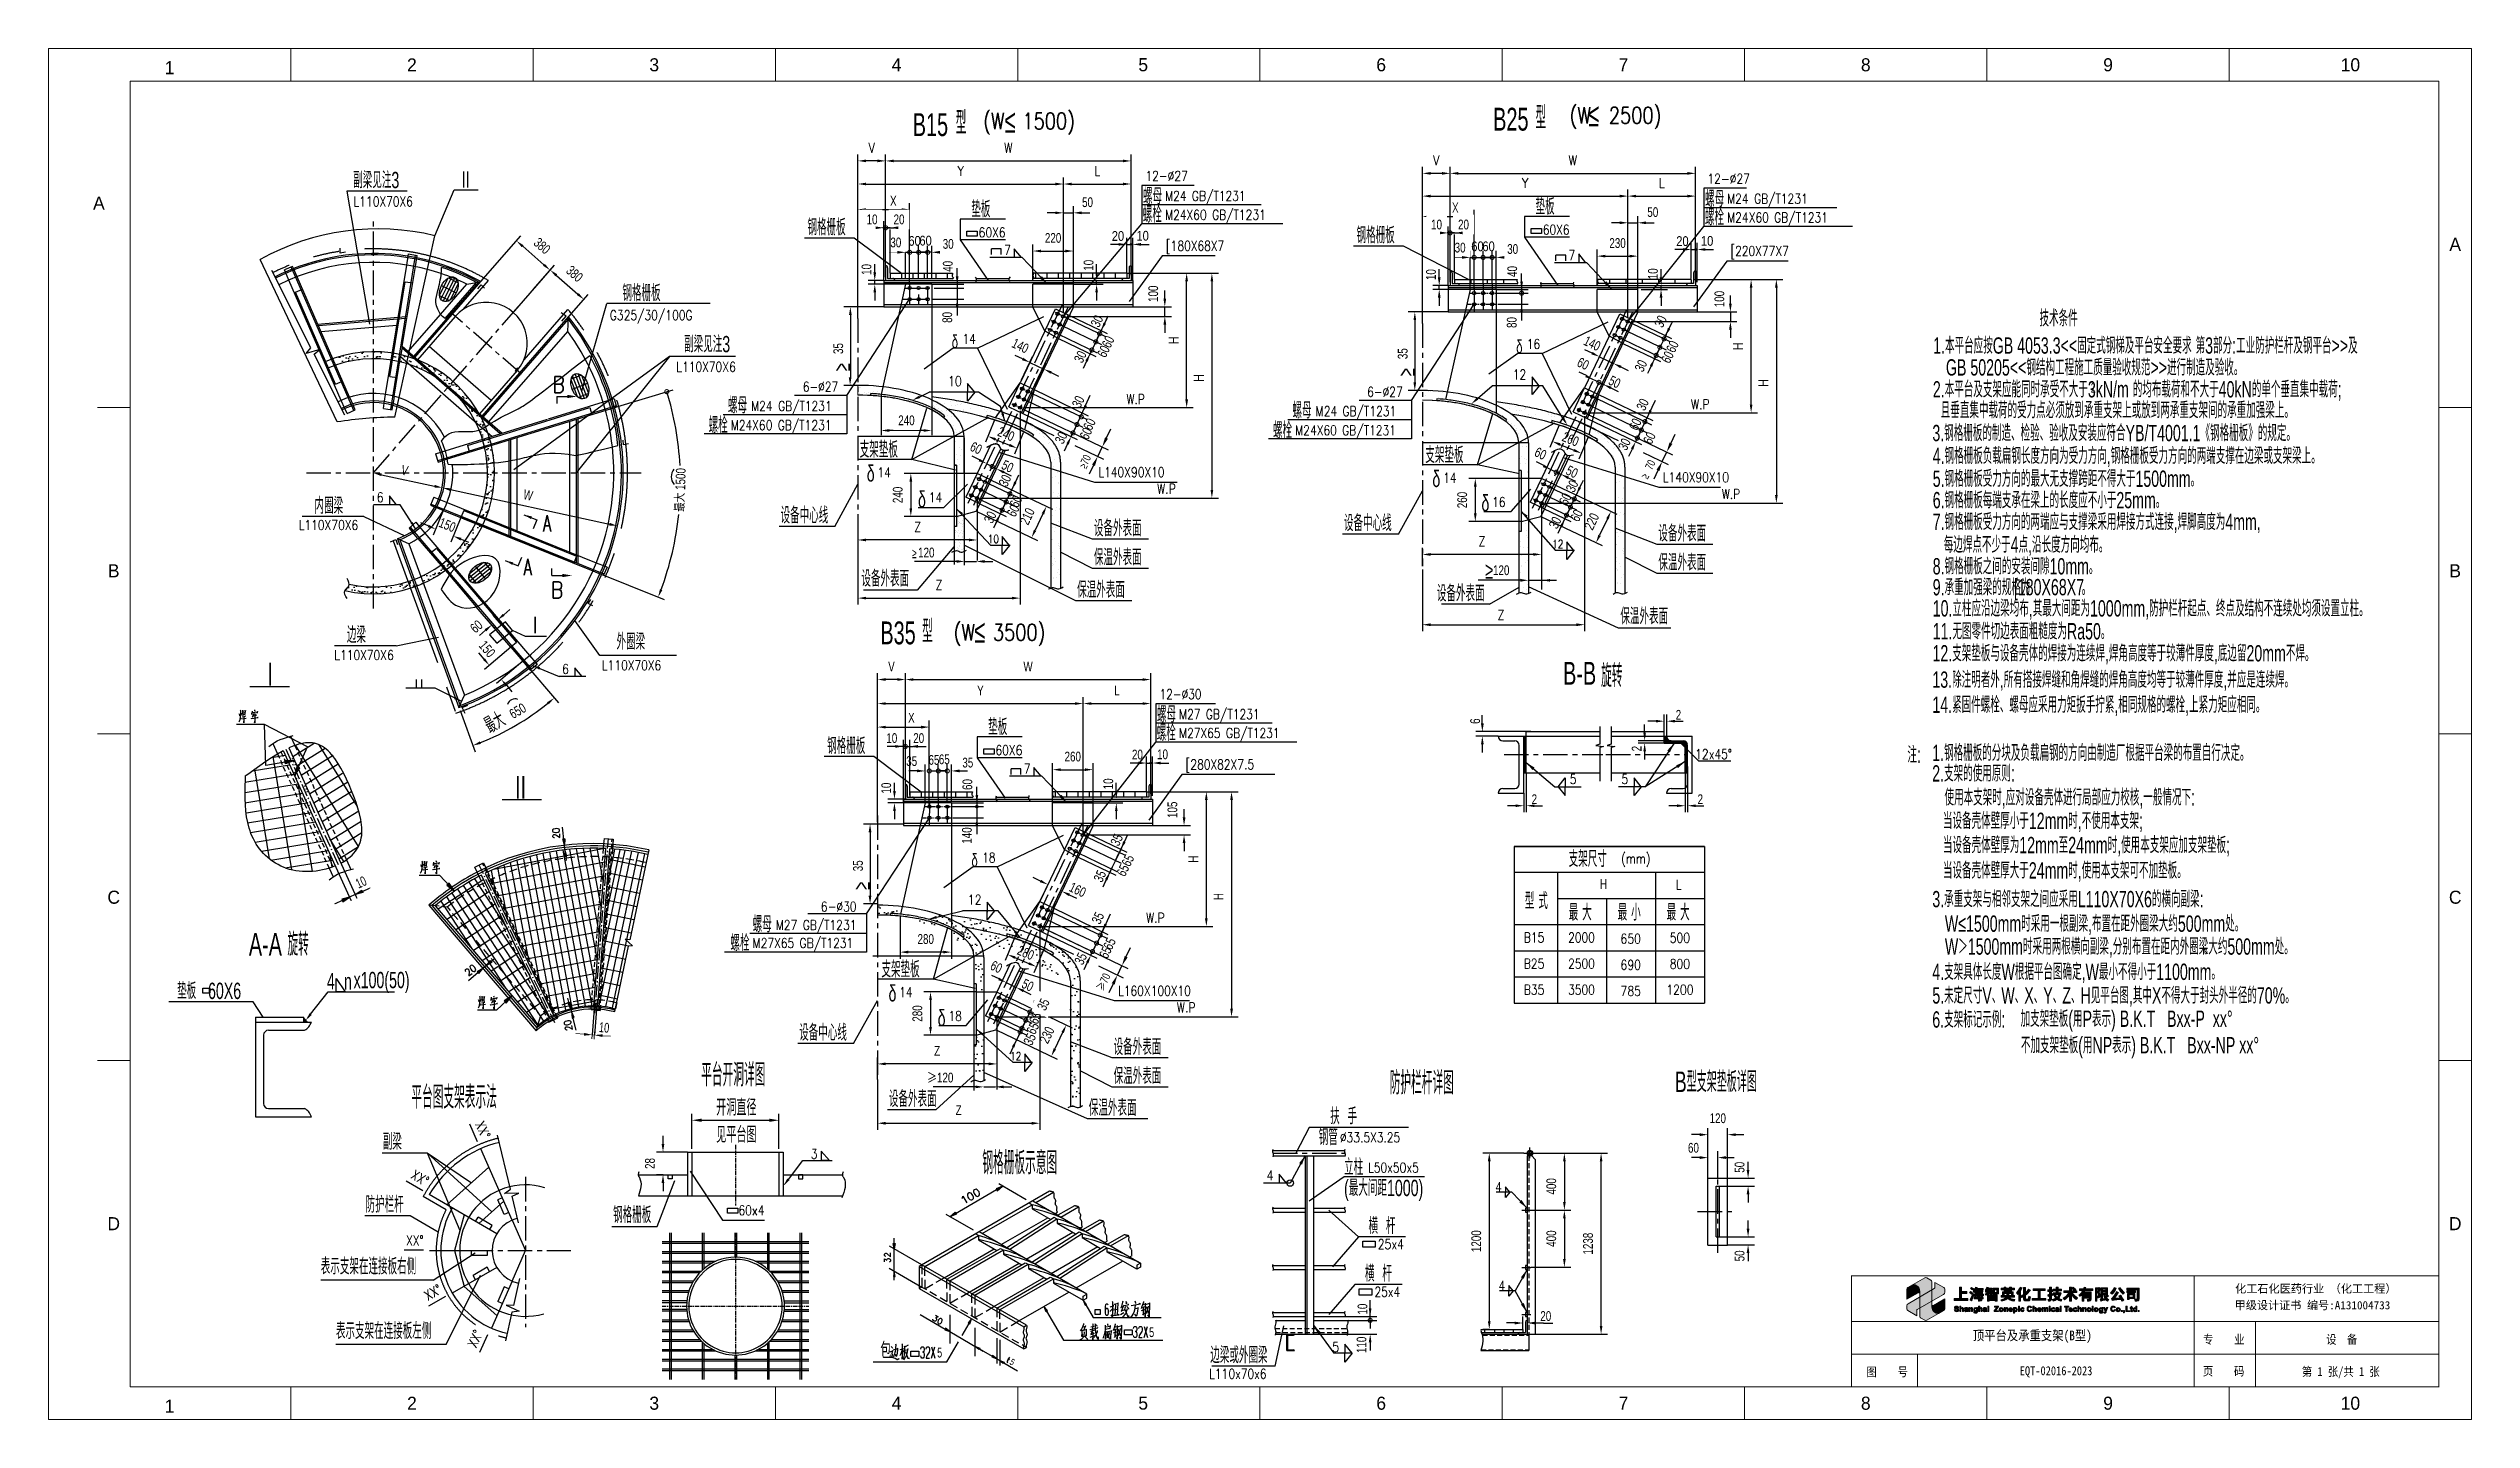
# Model space of a CAD drawing. Extents: x 148 to 221443, y -36682 to 6758.
# Drawn here: x 109177 to 124027, y -23215 to -14815 of the extents above; entities that cross this region are included whole.
import ezdxf
from ezdxf.enums import TextEntityAlignment as Align

# ---------------------------------------------------------------- set-up
doc = ezdxf.new("R2010")
doc.units = 0
doc.header["$LTSCALE"] = 10
doc.header["$MEASUREMENT"] = 0
for name, pattern in [('CENTERX2', [4, 2.5, -0.5, 0.5, -0.5]), ('HIDDENX2', [0.75, 0.5, -0.25]), ('PHANTOM2', [31.75, 15.875, -3.175, 3.175, -3.175, 3.175, -3.175])]:
    doc.linetypes.add(name, pattern=pattern)
for name, color, linetype in [('1', 1, 'Continuous'), ('2', 4, 'Continuous'), ('3', 255, 'Continuous'), ('4', 1, 'CENTERX2'), ('5', 2, 'PHANTOM2'), ('9', 6, 'Continuous'), ('WHITE', 7, 'Continuous'), ('图层 1', 7, 'Continuous')]:
    doc.layers.add(name, color=color, linetype=linetype)
doc.layers.add('2（细实线）', color=3, linetype='Continuous', lineweight=20)
doc.layers.add('图框层', color=7, linetype='Continuous', lineweight=15)
doc.styles.add('BIG', font='bsfb.shx', dxfattribs={"width": 0.7, "bigfont": 'bsf.shx'})
doc.styles.add('DHZ', font='ascii.shx', dxfattribs={"width": 0.65, "height": 5, "bigfont": 'lytxt.shx'})
doc.styles.add('HZ', font='ROMS.SHX', dxfattribs={"width": 0.75, "bigfont": 'GBCBIG.SHX'})
doc.styles.get("Standard").update_dxf_attribs({"font": 'wison_e.shx', "width": 0.75, "bigfont": 'wison_c.shx'})
doc.styles.add('tkhz2', font='')
doc.styles.add('XW', font='ROMANS.shx', dxfattribs={"width": 0.85})
doc.styles.add('ZYEQ', font='bsfb.shx', dxfattribs={"width": 0.7, "bigfont": 'bsf.shx'})
doc.styles.add('公司名', font='simhei.ttf')
doc.styles.get('tkhz2').set_extended_font_data('SimSun')
doc.dimstyles.new('DIM1', dxfattribs={"dimscale": 20, "dimtxt": 3, "dimasz": 2.5, "dimexe": 2, "dimexo": 0, "dimgap": 1, "dimtad": 0, "dimdec": 0, "dimzin": 0, "dimdsep": 46, "dimtxsty": 'Standard', "dimcen": 2, "dimclrd": 3, "dimclre": 3, "dimclrt": 3, "dimadec": 0, "dimazin": 0, "dimtfac": 0.666667, "dimtdec": 0, "dimtofl": 0, "dimtmove": 2, "dimatfit": 1, "dimfxl": 2, "dimtvp": 1.333333, "dimtolj": 1, "dimtzin": 0, "dimarcsym": 0})
doc.dimstyles.new('S-1', dxfattribs={"dimtxt": 3, "dimasz": 2.5, "dimexe": 1.25, "dimexo": 0, "dimgap": 1, "dimtad": 1, "dimdec": 0, "dimdsep": 46, "dimtxsty": 'BIG', "dimcen": 0, "dimclrd": 3, "dimclre": 3, "dimclrt": 3, "dimadec": 0, "dimazin": 2, "dimtfac": 1, "dimtdec": 0, "dimtmove": 2, "dimatfit": 3, "dimfxl": 1.25, "dimarcsym": 1})
pattern_1 = [(322.5, (112378.423, -12194.874), (-1.8142, -55.49252), [0, -43.776, 0, -48.96, 0, -46.8]), (352.5, (112378.42, -12194.874), (50.9696, -81.2778), [0, -23.616, 0, -39.456, 0, -15.12]), (32.5, (112343, -12194.874), (89.6873, -0.16298), [0, -14.4, 0, -51.84, 0, -67.68]), (42.5, (112343, -12194.874), (86.5764, -25.2771), [0, -7.2, 0, -33.984, 0, -38.88])]
pattern_2 = [(37.5, (112447.087, -24017.195), (-2.5197, 77.07295), [0, -60.8, 0, -68, 0, -65]), (7.5, (112447.09, -24017.19), (70.791, 112.8858), [0, -32.8, 0, -54.8, 0, -21]), (327.5, (112397.89, -24017.195), (124.5657, 0.2264), [0, -20, 0, -72, 0, -94]), (317.5, (112397.89, -24017.2), (120.245, 35.107), [0, -10, 0, -47.2, 0, -54])]
pattern_3 = [(37.5, (86618.08, -14743.95), (-2.51973, 77.07295), [0, -60.8, 0, -68, 0, -65]), (7.5, (86618.08, -14743.95), (70.79107, 112.88584), [0, -32.8, 0, -54.8, 0, -21]), (327.5, (86568.88, -14743.95), (124.56567, 0.22636), [0, -20, 0, -72, 0, -94]), (317.5, (86568.88, -14743.95), (120.24506, 35.10702), [0, -10, 0, -47.2, 0, -54])]
pattern_4 = [(37.5, (86497.375, -11559.044), (-2.51973, 77.07295), [0, -60.8, 0, -68, 0, -65]), (7.5, (86497.37, -11559.04), (70.79107, 112.88584), [0, -32.8, 0, -54.8, 0, -21]), (327.5, (86448.175, -11559.044), (124.56567, 0.22636), [0, -20, 0, -72, 0, -94]), (317.5, (86448.17, -11559.04), (120.24506, 35.10702), [0, -10, 0, -47.2, 0, -54])]

msp = doc.modelspace()

# ---------------------------------------------------------------- texts
at = {"layer": '2', "linetype": 'Continuous'}
for s, height, style, width, p in [('B15', 140, 'HZ', 0.65, (114690.0461, -15281.9683)), ('(W  1500)', 100, 'XW', 0.8, (115467.5279, -15259.9346)), ('B25', 140, 'HZ', 0.65, (118247.2049, -15248.6741)), ('(W  2500)', 100, 'XW', 0.8, (119061.8551, -15225.1507)), ('7', 60, 'XW', 0.8, (115074.6854, -16050.2947)), ('7', 60, 'XW', 0.8, (118534.05, -16081.6773)), ('10', 60, 'XW', 0.8, (114773.3262, -16853.4907)), ('12', 60, 'XW', 0.8, (118232.6908, -16813.0707)), ('10', 50, 'XW', 0.8, (115001.6785, -17820.3948)), ('12', 50, 'XW', 0.8, (118461.0431, -17851.7775)), ('B35', 140, 'HZ', 0.65, (114491.5211, -18396.0532)), ('(W  3500)', 100, 'XW', 0.8, (115286.693, -18392.5095)), ('B-B', 140, 'HZ', 0.65, (118661.995, -18643.6446)), ('12x45%%D', 60, 'XW', 0.8, (119493.2889, -19138.6729)), ('5', 60, 'XW', 0.8, (118541.1453, -19291.7074)), ('5', 60, 'XW', 0.8, (118858.3611, -19291.7074)), ('(mm)', 60, 'XW', 0.8, (118995.1171, -19778.7929)), ('型 式', 100, 'HZ', 0.65, (118365.8505, -20037.5016)), ('H', 60, 'XW', 0.8, (118728.7791, -19934.393)), ('L', 60, 'XW', 0.8, (119184.5545, -19938.1423)), ('B15', 60, 'XW', 0.8, (118344.2778, -20262.4645)), ('2000', 60, 'XW', 0.8, (118653.7548, -20262.4645)), ('650', 60, 'XW', 0.8, (118935.0973, -20269.9637)), ('500', 60, 'XW', 0.8, (119237.0721, -20264.3397)), ('B25', 60, 'XW', 0.8, (118344.2778, -20422.4645)), ('2500', 60, 'XW', 0.8, (118653.7548, -20422.4645)), ('690', 60, 'XW', 0.8, (118935.0973, -20429.9637)), ('800', 60, 'XW', 0.8, (119237.0721, -20424.3397)), ('B35', 60, 'XW', 0.8, (118344.2778, -20582.4645)), ('3500', 60, 'XW', 0.8, (118653.7548, -20582.4645)), ('785', 60, 'XW', 0.8, (118935.0973, -20589.9637)), ('1200', 60, 'XW', 0.8, (119257.7037, -20582.465)), ('4', 60, 'XW', 0.8, (116683.4986, -21719.7802)), ('5', 60, 'XW', 0.8, (117085.8564, -22771.4545))]:
    msp.add_text(s, height=height, dxfattribs=dict(at, style=style, width=width)).set_placement(p, align=Align.MIDDLE_RIGHT)
for s, height, style, width, p in [('型', 140, 'HZ', 0.65, (114736.5766, -15340.3838)), ('≤', 140, 'HZ', 0.65, (115036.3739, -15330.4369)), ('型', 140, 'HZ', 0.65, (118289.8017, -15309.3256)), ('≤', 140, 'HZ', 0.65, (118613.2088, -15291.7765)), ('12-%%c27', 60, 'XW', 0.8, (115899.6038, -15626.4254)), ('12-%%c27', 60, 'XW', 0.8, (119344.5023, -15643.3636)), ('螺母', 100, 'HZ', 0.65, (115884.7265, -15769.8243)), ('M24 GB/T1231', 60, 'XW', 0.8, (116019.8536, -15748.9421)), ('螺母', 100, 'HZ', 0.65, (119329.625, -15786.7625)), ('M24 GB/T1231', 60, 'XW', 0.8, (119464.7521, -15765.8803)), ('钢格栅板', 100, 'HZ', 0.65, (113828.2972, -15960.3299)), ('螺栓', 100, 'HZ', 0.65, (115883.3076, -15882.4774)), ('M24X60 GB/T1231', 60, 'XW', 0.8, (116019.8237, -15864.4181)), ('螺栓', 100, 'HZ', 0.65, (119328.2061, -15899.4156)), ('M24X60 GB/T1231', 60, 'XW', 0.8, (119464.7223, -15881.3563)), ('[180X68X7', 60, 'XW', 0.8, (116024.9896, -16054.4693)), ('钢格栅板', 100, 'HZ', 0.65, (117193.4712, -16009.6296)), ('[220X77X7', 60, 'XW', 0.8, (119484.3543, -16085.8519)), ('副梁见注3', 100, 'HZ', 0.65, (113072.1883, -16676.6406)), ('δ', 80, 'HZ', 0.65, (114712.4424, -16651.3015)), ('14', 60, 'XW', 0.8, (114778.0012, -16625.2136)), ('δ', 80, 'HZ', 0.65, (118171.807, -16682.6841)), ('16', 60, 'XW', 0.8, (118237.3658, -16656.5962)), ('L110X70X6', 60, 'XW', 0.8, (113024.3929, -16796.2474)), ('6-%%c27', 60, 'XW', 0.8, (113798.7671, -16917.792)), ('6-%%c27', 60, 'XW', 0.8, (117258.1317, -16949.1746)), ('螺栓', 100, 'HZ', 0.65, (113222.2065, -17173.103)), ('螺母', 100, 'HZ', 0.65, (113341.2042, -17051.2613)), ('M24 GB/T1231', 60, 'XW', 0.8, (113483.0197, -17036.5106)), ('W.P', 60, 'XW', 0.8, (115783.5509, -16994.0398)), ('螺母', 100, 'HZ', 0.65, (116800.5688, -17082.6439)), ('M24 GB/T1231', 60, 'XW', 0.8, (116942.3843, -17067.8933)), ('W.P', 60, 'XW', 0.8, (119242.9155, -17025.4224)), ('M24X60 GB/T1231', 60, 'XW', 0.8, (113358.1313, -17153.7087)), ('螺栓', 100, 'HZ', 0.65, (116681.5711, -17204.4856)), ('M24X60 GB/T1231', 60, 'XW', 0.8, (116817.4959, -17185.0913)), ('δ', 100, 'HZ', 0.65, (114191.752, -17468.876)), ('支架垫板', 100, 'HZ', 0.65, (117614.7633, -17356.0138)), ('14', 60, 'XW', 0.8, (114257.3108, -17442.7881)), ('δ', 100, 'HZ', 0.65, (114505.5153, -17627.6)), ('L140X90X10', 60, 'XW', 0.8, (115611.3932, -17441.6465)), ('W.P', 60, 'XW', 0.8, (115971.857, -17543.5301)), ('δ', 100, 'HZ', 0.65, (117658.1382, -17502.2966)), ('14', 60, 'XW', 0.8, (117723.697, -17476.2087)), ('L140X90X10', 60, 'XW', 0.8, (119070.7578, -17473.0291)), ('W.P', 60, 'XW', 0.8, (119431.2216, -17574.9127)), ('设备中心线', 100, 'HZ', 0.65, (113663.0804, -17725.653)), ('14', 60, 'XW', 0.8, (114571.5292, -17595.8247)), ('设备中心线', 100, 'HZ', 0.65, (117116.0602, -17772.6707)), ('δ', 100, 'HZ', 0.65, (117958.8237, -17650.7367)), ('16', 60, 'XW', 0.8, (118024.3825, -17624.6488)), ('A', 100, 'XW', 0.65, (112208.1623, -17774.2728)), ('设备外表面', 100, 'HZ', 0.65, (115583.7166, -17804.9394)), ('设备外表面', 100, 'HZ', 0.65, (119043.0812, -17836.322)), ('A', 100, 'XW', 0.65, (112089.7725, -18042.4542)), ('保温外表面', 100, 'HZ', 0.65, (115583.7166, -17982.9677)), ('保温外表面', 100, 'HZ', 0.65, (119043.0812, -18014.3503)), ('设备外表面', 100, 'HZ', 0.65, (114158.5786, -18113.0746)), ('保温外表面', 100, 'HZ', 0.65, (115481.0185, -18181.306)), ('设备外表面', 100, 'HZ', 0.65, (117685.5881, -18203.6452)), ('≥', 100, 'HZ', 0.65, (117982.4998, -18063.6964)), ('保温外表面', 100, 'HZ', 0.65, (118810.2562, -18343.7996)), ('I', 100, 'XW', 0.65, (112147.7498, -18396.9346)), ('型', 140, 'HZ', 0.65, (114530.764, -18456.4848)), ('≤', 140, 'HZ', 0.65, (114850.3701, -18456.0021)), ('I', 140, 'HZ', 0.65, (110518.5127, -18719.3375)), ('旋转', 140, 'HZ', 0.65, (118691.7338, -18728.5557)), ('螺母', 100, 'HZ', 0.65, (115969.9262, -18944.9855)), ('12-%%c30', 60, 'XW', 0.8, (115984.8035, -18801.5866)), ('M27 GB/T1231', 60, 'XW', 0.8, (116105.0533, -18924.1033)), ('M27X65 GB/T1231', 60, 'XW', 0.8, (116105.0234, -19039.5793)), ('II', 140, 'HZ', 0.65, (112036.5929, -19412.4224)), ('[280X82X7.5', 60, 'XW', 0.8, (116145.6932, -19232.0005)), ('支架尺寸', 100, 'HZ', 0.65, (118493.5109, -19830.2119)), ('最 大', 100, 'HZ', 0.65, (118493.5109, -20158.283)), ('最 小', 100, 'HZ', 0.65, (118793.5109, -20158.283)), ('最 大', 100, 'HZ', 0.65, (119093.5109, -20158.283)), ('A-A 旋转', 140, 'HZ', 0.65, (110404.6606, -20373.9966)), ('4', 100, 'HZ', 0.65, (110883.2317, -20579.4336)), ('x100(50)', 100, 'HZ', 0.65, (111046.6291, -20572.9816)), ('n', 100, 'HZ', 0.65, (110987.4609, -20581.1835)), ('防护栏杆详图', 140, 'HZ', 0.65, (117396.3959, -21223.0428)), ('扶  手', 100, 'HZ', 0.65, (117031.441, -21406.8755)), ('钢管', 100, 'HZ', 0.65, (116961.5589, -21534.6222)), ('%%C33.5X3.25', 60, 'XW', 0.8, (117091.136, -21517.0167)), ('钢格栅板示意图', 140, 'HZ', 0.65, (114899.9358, -21713.0749)), ('立柱', 100, 'HZ', 0.65, (117117.124, -21719.0809)), ('L50x50x5', 60, 'XW', 0.8, (117263.9685, -21701.9449)), ('(最大间距1000)', 100, 'HZ', 0.65, (117116.8939, -21846.5972)), ('钢格栅板', 100, 'HZ', 0.65, (112637.0659, -22011.547)), ('横  杆', 100, 'HZ', 0.65, (117266.6161, -22077.9892)), ('25x4', 60, 'XW', 0.8, (117324.2748, -22170.7476)), ('横  杆', 100, 'HZ', 0.65, (117244.7684, -22370.5807)), ('边梁或外圈梁', 100, 'HZ', 0.65, (116296.9219, -22870.458)), ('L110x70x6', 60, 'XW', 0.8, (116290.309, -22965.4978))]:
    msp.add_text(s, height=height, dxfattribs=dict(at, style=style, width=width)).set_placement(p)
at = {"layer": '2', "color": 3, "linetype": 'Continuous'}
for s, height, style, width, p in [('副梁见注3', 100, 'HZ', 0.65, (111044.3317, -15671.3575)), ('II', 100, 'HZ', 0.65, (111708.8711, -15667.5412)), ('L110X70X6', 60, 'XW', 0.8, (111046.3971, -15782.8106)), ('钢格栅板', 100, 'HZ', 0.65, (112694.0489, -16363.6458)), ('G325/30/100G', 60, 'XW', 0.8, (112617.4662, -16479.632)), ('技术条件', 100, 'HZ', 0.65, (121378.7685, -16518.5008)), ('1.本平台应按GB 4053.3<<固定式钢梯及平台安全要求 第3部分:工业防护栏杆及钢平台>>及', 100, 'HZ', 0.65, (120727.3579, -16685.4413)), ('GB 50205<<钢结构工程施工质量验收规范>>进行制造及验收。', 100, 'HZ', 0.65, (120805.4536, -16819.484)), ('2.本平台及支架应能同时承受不大于3kN/m 的均布载荷和不大于40kN的单个垂直集中载荷;', 100, 'HZ', 0.65, (120725.2423, -16953.6959)), ('2', 60, 'HZ', 0.65, (121693.7509, -16923.7335)), ('  且垂直集中载荷的受力点必须放到承重支架上或放到两承重支架间的承重加强梁上。', 100, 'HZ', 0.65, (120725.2423, -17081.4898)), ('3.钢格栅板的制造、检验、验收及安装应符合YB/T4001.1《钢格栅板》的规定。', 100, 'HZ', 0.65, (120722.3687, -17221.4842)), ('4.钢格栅板负载扁钢长度方向为受力方向,钢格栅板受力方向的两端支撑在边梁或支架梁上。', 100, 'HZ', 0.65, (120724.4322, -17360.887)), ('5.钢格栅板受力方向的最大无支撑跨距不得大于1500mm。', 100, 'HZ', 0.65, (120724.4322, -17501.4178)), ('6.钢格栅板每端支承在梁上的长度应不小于25mm。', 100, 'HZ', 0.65, (120724.4322, -17632.6094)), ('内圈梁', 100, 'HZ', 0.65, (110807.0785, -17666.5953)), ('7.钢格栅板受力方向的两端应与支撑梁采用焊接方式连接,焊脚高度为4mm,', 100, 'HZ', 0.65, (120724.4322, -17765.7378)), ('L110X70X6', 60, 'XW', 0.8, (110710.4706, -17765.5212)), ('每边焊点不少于4点,沿长度方向均布。', 100, 'HZ', 0.65, (120792.5708, -17905.1773)), ('8.钢格栅板之间的安装间隙10mm。', 100, 'HZ', 0.65, (120724.4322, -18038.0293)), ('9.承重加强梁的规格为             。', 100, 'HZ', 0.65, (120724.4322, -18166.2047)), ('[180X68X7', 100, 'HZ', 0.65, (121221.7496, -18165.6714)), ('10.立柱应沿边梁均布,其最大间距为1000mm,防护栏杆起点、终点及结构不连续处均须设置立柱。', 100, 'HZ', 0.65, (120724.4322, -18295.7833)), ('边梁', 100, 'HZ', 0.65, (111005.4226, -18457.8289)), ('11.无图零件切边表面粗糙度为Ra50。', 100, 'HZ', 0.65, (120724.4322, -18435.9626)), ('L110X70X6', 60, 'XW', 0.8, (110928.4156, -18562.0717)), ('12.支架垫板与设备壳体的焊接为连续焊,焊角高度等于较薄件厚度,底边留20mm不焊。', 100, 'HZ', 0.65, (120723.0781, -18570.881)), ('L110X70X6', 60, 'XW', 0.8, (112568.369, -18624.5444)), ('13.除注明者外,所有搭接焊缝和角焊缝的焊角高度均等于较薄件厚度,并应是连续焊。', 100, 'HZ', 0.65, (120722.3687, -18732.2882)), ('14.紧固件螺栓、螺母应采用力矩扳手拧紧,相同规格的螺栓,上紧力矩应相同。', 100, 'HZ', 0.65, (120722.3687, -18885.9707)), ('注:', 100, 'HZ', 0.65, (120569.1956, -19192.3481)), ('1.钢格栅板的分块及负载扁钢的方向由制造厂根据平台梁的布置自行决定。', 100, 'HZ', 0.65, (120721.5661, -19180.9505)), ('2.支架的使用原则:', 100, 'HZ', 0.65, (120721.4025, -19306.6509)), ('使用本支架时,应对设备壳体进行局部应力校核,一般情况下:', 100, 'HZ', 0.65, (120796.7774, -19453.5673)), ('当设备壳体壁厚小于12mm时,不使用本支架;', 100, 'HZ', 0.65, (120787.0274, -19597.2393)), ('当设备壳体壁厚为12mm至24mm时,使用本支架应加支架垫板;', 100, 'HZ', 0.65, (120787.0274, -19745.6738)), ('当设备壳体壁厚大于24mm时,使用本支架可不加垫板。', 100, 'HZ', 0.65, (120787.0274, -19901.1767)), ('3.承重支架与相邻支架之间应采用L110X70X6的横向副梁:', 100, 'HZ', 0.65, (120721.9735, -20077.056)), ('W.P', 60, 'XW', 0.8, (115904.2544, -20171.5711)), ('W≤1500mm时采用一根副梁,布置在距外圈梁大约500mm处。', 100, 'HZ', 0.65, (120798.8941, -20227.3796)), ('W＞1500mm时采用两根横向副梁,分别布置在距内外圈梁大约500mm处。', 100, 'HZ', 0.65, (120798.8941, -20367.5146)), ('。', 100, 'HZ', 0.65, (122386.3556, -20368.0025)), ('支架垫板', 100, 'HZ', 0.65, (114281.6369, -20507.2228)), ('4.支架具体长度W根据平台图确定,W最小不得小于1100mm。', 100, 'HZ', 0.65, (120722.032, -20522.3776)), ('垫板   60X6', 100, 'HZ', 0.65, (109965.0538, -20639.0807)), ('δ', 100, 'HZ', 0.65, (114325.0118, -20653.5057)), ('14', 60, 'XW', 0.8, (114390.5705, -20627.4178)), ('L160X100X10', 60, 'XW', 0.8, (115732.0967, -20619.1777)), ('5.未定尺寸V、W、X、Y、Z、H见平台图,其中X不得大于封头外半径的70%%%。', 100, 'HZ', 0.65, (120722.032, -20667.398)), ('δ', 100, 'HZ', 0.65, (114626.2188, -20805.1312)), ('W.P', 60, 'XW', 0.8, (116092.5605, -20721.0613)), ('6.支架标记示例:', 100, 'HZ', 0.65, (120721.7327, -20814.5906)), ('加支架垫板(用P表示) B.K.T   Bxx-P  xx%%D', 100, 'HZ', 0.65, (121262.7726, -20809.9058)), ('不加支架垫板(用NP表示) B.K.T   Bxx-NP xx%%D', 100, 'HZ', 0.65, (121265.0542, -20972.0206)), ('平台图支架表示法', 140, 'HZ', 0.65, (111400.4078, -21310.5369)), ('副梁', 100, 'HZ', 0.65, (111225.5446, -21562.9796)), ('防护栏杆', 100, 'HZ', 0.65, (111120.0668, -21947.976)), ('表示支架在连接板右侧', 100, 'HZ', 0.65, (110845.4377, -22326.8277)), ('25x4', 60, 'XW', 0.8, (117302.4271, -22463.3392)), ('表示支架在连接板左侧', 100, 'HZ', 0.65, (110938.3229, -22722.5197))]:
    msp.add_text(s, height=height, dxfattribs=dict(at, style=style, width=width)).set_placement(p)
at = {"layer": '2'}
for s, height, style, width, p in [('垫板', 100, 'HZ', 0.65, (114832.444, -15849.9964)), ('垫板', 100, 'HZ', 0.65, (118289.979, -15833.4857)), ('60X6', 60, 'XW', 0.8, (114877.1964, -15972.5162)), ('60X6', 60, 'XW', 0.8, (118334.7313, -15956.0056)), ('外圈梁', 100, 'HZ', 0.65, (112657.89, -18499.519)), ('垫板', 100, 'HZ', 0.65, (114935.9125, -19022.1043)), ('螺栓', 100, 'HZ', 0.65, (115968.5073, -19057.6386)), ('钢格栅板', 100, 'HZ', 0.65, (113949.0007, -19137.8611)), ('60X6', 60, 'XW', 0.8, (114980.6649, -19144.6241)), ('δ', 80, 'HZ', 0.65, (114833.1459, -19828.8328)), ('18', 60, 'XW', 0.8, (114898.7047, -19802.7449)), ('6-%%c30', 60, 'XW', 0.8, (113910.8541, -20102.8869)), ('螺母', 100, 'HZ', 0.65, (113492.757, -20230.749)), ('M27 GB/T1231', 60, 'XW', 0.8, (113634.5724, -20215.9983)), ('螺栓', 100, 'HZ', 0.65, (113356.0409, -20345.7432)), ('M27X65 GB/T1231', 60, 'XW', 0.8, (113491.9657, -20326.3488)), ('设备中心线', 100, 'HZ', 0.65, (113777.1387, -20894.7277)), ('18', 60, 'XW', 0.8, (114692.2327, -20773.356)), ('设备外表面', 100, 'HZ', 0.65, (115704.4201, -20982.4706)), ('保温外表面', 100, 'HZ', 0.65, (115704.4201, -21160.4989)), ('设备外表面', 100, 'HZ', 0.65, (114327.3401, -21301.0269)), ('保温外表面', 100, 'HZ', 0.65, (115552.3732, -21355.4114)), ('3', 59.2533, 'XW', 0.8, (113849.4493, -21617.781)), ('60x4', 60, 'XW', 0.8, (113405.8018, -21963.754))]:
    msp.add_text(s, height=height, dxfattribs=dict(at, style=style, width=width)).set_placement(p)
at = {"layer": '2', "linetype": 'Continuous'}
for s, width, p in [('20', 0.85, (115693.2078, -15994.2962)), ('10', 0.85, (115844.4374, -15992.9395)), ('20', 0.85, (119152.5725, -16025.6788)), ('10', 0.85, (119303.802, -16024.3222)), ('≥', 0.65, (114468.9323, -17938.2197)), ('120', 0.75, (114506.3637, -17933.6373))]:
    msp.add_text(s, height=60, dxfattribs=dict(at, width=width)).set_placement(p)
at = {"layer": '2', "width": 0.75}
for s, height, rotation, p in [('80', 60, 90, (114714.8871, -16496.407)), ('30', 60, 64.36891899, (115614.86, -16529.0376)), ('80', 60, 90, (118174.2517, -16527.7896)), ('30', 60, 64.36891899, (119068.9825, -16530.6906)), ('60', 60, 64.36891899, (115683.0754, -16655.9658)), ('60', 60, 64.36891899, (119141.5443, -16684.9928)), ('30', 60, 64.36891899, (115512.8869, -16747.4525)), ('60', 60, 64.36891899, (115655.0383, -16714.7909)), ('60', 60, 334.57271455, (118538.9621, -16759.1734)), ('30', 60, 64.36891899, (118948.4579, -16802.6287)), ('60', 60, 64.36891899, (119111.3332, -16749.9532)), ('50', 60, 334.57271455, (118732.0689, -16871.3353)), ('30', 60, 64.41517185, (115499.807, -17022.9843)), ('30', 60, 64.41517185, (118959.1716, -17039.9684)), ('60', 60, 334.57271455, (114818.6754, -17275.9772)), ('30', 60, 64.41517185, (115395.0239, -17243.8683)), ('60', 60, 64.41517185, (115547.2459, -17217.9991)), ('60', 60, 64.41517185, (115568.6165, -17160.5901)), ('60', 60, 64.41517185, (118913.9754, -17161.1566)), ('60', 60, 64.41517185, (119000.6085, -17245.6988)), ('50', 60, 334.57271455, (115011.7822, -17388.139)), ('70', 50, 64.4152, (115544.4626, -17370.5427)), ('60', 60, 334.57271455, (118277.8111, -17309.5163)), ('50', 60, 334.57271455, (118470.9179, -17421.6782)), ('70', 50, 64.4152, (119003.8272, -17401.9253)), ('30', 60, 64.41517185, (115051.0522, -17506.0169)), ('30', 60, 64.41517185, (118526.7337, -17539.8455)), ('30', 60, 64.41517185, (114960.4999, -17730.6131)), ('60', 60, 64.41517185, (115101.0676, -17691.083)), ('60', 60, 64.41517185, (115117.9571, -17633.9058)), ('60', 60, 64.41517185, (118484.956, -17619.2938)), ('60', 60, 64.41517185, (118554.0476, -17720.3804)), ('30', 60, 64.41517185, (118422.3943, -17763.8466)), ('35', 60, 64.41517185, (115735.9427, -19707.1557)), ('35', 60, 64.41517185, (115632.647, -19929.6037)), ('65', 60, 64.41517185, (115773.7554, -19893.8865)), ('65', 60, 64.41517185, (115804.2037, -19833.1787)), ('35', 60, 64.41517185, (115620.5105, -20186.117)), ('65', 60, 64.41517185, (115666.2715, -20396.739)), ('65', 60, 64.41517185, (115691.9237, -20343.0038)), ('35', 60, 64.41517185, (115515.2302, -20435.1389))]:
    msp.add_text(s, height=height, rotation=rotation, dxfattribs=at).set_placement(p)
at = {"layer": '2', "linetype": 'Continuous'}
for s, height, rotation, style, width, p in [('≥', 100, 90, 'HZ', 0.65, (114089.2267, -16791.5682)), ('≥', 100, 90, 'HZ', 0.65, (117548.5913, -16822.9508)), ('≥', 50, 64, 'HZ', 0.65, (115536.2474, -17394.8753)), ('≥', 50, 64, 'HZ', 0.65, (118977.7245, -17456.443)), ('XX%%d', 60, 293.78667017, 'XW', 0.8, (111790.1508, -21403.8014)), ('XX%%d', 60, 329.78667017, 'XW', 0.8, (111392.5836, -21734.3519)), ('XX%%d', 60, 359.78667017, 'XW', 0.8, (111367.7777, -22148.159)), ('XX%%d', 60, 29.78667017, 'XW', 0.8, (111501.1272, -22489.0542))]:
    msp.add_text(s, height=height, rotation=rotation, dxfattribs=dict(at, style=style, width=width)).set_placement(p)
at = {"layer": '2', "color": 3, "linetype": 'Continuous', "style": 'XW', "width": 0.8}
for s, p in [('6', (111229.3887, -17565.1499)), ('4', (118083.9668, -21791.3515))]:
    msp.add_text(s, height=60, dxfattribs=at).set_placement(p, align=Align.MIDDLE_RIGHT)
at = {"layer": '2', "width": 0.75}
msp.add_text('120', height=60, dxfattribs=at).set_placement((118029.7554, -18042.1395))
at = {"layer": '2', "style": 'XW', "width": 0.8}
for s, height, p in [('6', 60, (112366.4351, -18617.3206)), ('7', 60, (115195.3889, -19227.826)), ('12', 60, (114894.0297, -20031.0219)), ('12', 50, (115138.7927, -20988.9821)), ('4', 60, (118104.5791, -22396.2845))]:
    msp.add_text(s, height=height, dxfattribs=at).set_placement(p, align=Align.MIDDLE_RIGHT)
at = {"layer": '2', "color": 3, "linetype": 'Continuous'}
for s, height, rotation, style, width, p in [('≥', 100, 90, 'HZ', 0.65, (114209.9302, -19969.0994)), ('XX%%d', 60, 65.78667017, 'XW', 0.8, (111796.744, -22782.0697))]:
    msp.add_text(s, height=height, rotation=rotation, dxfattribs=dict(at, style=style, width=width)).set_placement(p)
at = {"layer": '2', "color": 3, "linetype": 'Continuous', "style": 'HZ', "width": 0.65}
msp.add_text('平台开洞详图', height=140, dxfattribs=at).set_placement((113373.5373, -21096.5729), align=Align.MIDDLE)
at = {"layer": '2', "linetype": 'Continuous', "style": 'HZ', "width": 0.65}
msp.add_text('B型支架垫板详图', height=126, dxfattribs=at).set_placement((119394.9283, -21139.7222), align=Align.MIDDLE)
at = {"layer": '2', "char_height": 60, "attachment_point": 5, "style": 'XW'}
for s, insert in [('\\A1;V', (114222.3821, -15424.1829)), ('\\A1;W', (115059.5272, -15424.5592)), ('\\A1;V', (117681.7467, -15500.5585)), ('\\A1;W', (118518.8918, -15500.5585)), ('\\A1;X', (114353.468, -15747.6697)), ('\\A1;X', (117798.7955, -15789.7551)), ('\\A1;Z', (114634.4062, -18102.8862)), ('\\A1;\\PZ', (118078.5539, -18236.5512))]:
    msp.add_mtext(s, dxfattribs=dict(at, insert=insert))
at = {"layer": '2', "linetype": 'Continuous', "attachment_point": 5}
for s, insert, char_height, style in [('\\A1;Y', (114767.3175, -15565.8201), 60, 'XW'), ('\\A1;L', (115604.4627, -15565.8201), 60, 'XW'), ('\\A1;Y', (118226.6821, -15639.9265), 60, 'XW'), ('\\A1;L', (119063.8273, -15639.9265), 60, 'XW'), ('B', (112303.128, -16874.4061), 100, 'XW'), ('\\A1;Z', (114502.7279, -17746.7177), 60, 'XW'), ('\\A1;Z', (117962.0925, -17835.2871), 60, 'XW'), ('B', (112294.1265, -18132.2924), 100, 'XW'), ('开洞直径\\P见平台图', (113392.5677, -21386.5399), 100, 'DHZ')]:
    msp.add_mtext(s, dxfattribs=dict(at, insert=insert, char_height=char_height, style=style))
at = {"layer": '2', "linetype": 'Continuous', "char_height": 60, "attachment_point": 5}
for s, insert in [('\\A1;50', (115544.619, -15757.5321)), ('\\A1;220', (115333.5174, -15976.4334))]:
    msp.add_mtext(s, dxfattribs=dict(at, insert=insert))
at = {"layer": '2', "attachment_point": 5}
for s, insert, char_height, rotation in [('\\A1;10', (114190.3301, -16169.5465), 60, 90), ('\\A1;10', (115551.283, -16143.7063), 60, 90), ('\\A1;10', (117649.6947, -16200.9291), 60, 90), ('\\A1;10', (119010.0911, -16195.9615), 60, 90), ('\\A1;35', (114016.995, -16654.0763), 60, 90), ('\\A1;35', (117476.3596, -16685.4589), 60, 90), ('\\A1;240', (115045.3974, -17178.0851), 60, 337.68632852), ('\\A1;260', (118504.7621, -17209.4677), 60, 337.74784949), ('\\A1;30', (118835.2942, -17240.532), 60, 64.41517185), ('\\A1;240', (114381.6875, -17550.7089), 60, 90), ('\\A1;260', (117841.0521, -17581.9642), 60, 90), ('140', (114805.5906, -19637.5097), 60, 90), ('{\\fSimSun|b0|i0|c134|p54;≥}70', (115642.4747, -20535.003), 50, 64.4152), ('50', (115178.2664, -20554.2175), 60, 334.57271455), ('65', (115209.4786, -20818.7858), 60, 64.41517185), ('65', (115224.6786, -20756.4231), 60, 64.41517185)]:
    msp.add_mtext(s, dxfattribs=dict(at, insert=insert, char_height=char_height, rotation=rotation))
at = {"layer": '2', "linetype": 'Continuous', "char_height": 60, "attachment_point": 5}
for s, insert, rotation in [('\\A1;100', (115947.3602, -16318.2428), 90), ('\\A1;100', (119417.2095, -16350.6177), 90), ('\\A1;140', (115132.647, -16637.6373), 334.57271455), ('\\A1;140', (118637.2971, -16623.1252), 334.43240579), ('\\A1;210', (115175.2175, -17682.0626), 64.57271455), ('\\A1;220', (118634.5821, -17713.4452), 64.57271455)]:
    msp.add_mtext(s, dxfattribs=dict(at, insert=insert, rotation=rotation))
at = {"layer": '2', "linetype": 'Continuous', "char_height": 60, "attachment_point": 5, "rotation": 90, "style": 'XW'}
for insert in [(116072.0312, -16604.251), (119531.3958, -16639.6336)]:
    msp.add_mtext('\\A1;H', dxfattribs=dict(at, insert=insert))
at = {"layer": '2', "char_height": 60, "attachment_point": 5, "rotation": 90, "style": 'XW'}
for insert in [(116226.7871, -16834.5219), (119686.1517, -16865.9045)]:
    msp.add_mtext('\\A1;H', dxfattribs=dict(at, insert=insert))
at = {"layer": '2', "color": 3, "linetype": 'Continuous', "char_height": 60, "attachment_point": 5}
for s, insert, rotation in [('650', (112052.3095, -18873.8273), 30.26206813), ('60', (114808.5845, -19324.8916), 90)]:
    msp.add_mtext(s, dxfattribs=dict(at, insert=insert, rotation=rotation))
at = {"layer": '2', "color": 3, "linetype": 'Continuous', "insert": (111910.9358, -18944.3193), "char_height": 100, "attachment_point": 5, "rotation": 29.43497047, "style": 'HZ'}
msp.add_mtext('最大{\\fArial|b0|i0|c0|p32;    } {\\fArial|b0|i0|c0|p32; }', dxfattribs=at)
at = {"layer": '2', "char_height": 60, "attachment_point": 5}
for s, insert in [('65', (114603.3057, -19174.4824)), ('65', (114666.579, -19170.9076)), ('\\A1;10', (116004.3016, -19140.4708))]:
    msp.add_mtext(s, dxfattribs=dict(at, insert=insert))
at = {"layer": '2', "color": 3, "linetype": 'Continuous', "char_height": 60, "attachment_point": 5}
for s, insert in [('20', (115850.3399, -19141.8274)), ('{\\fSimSun|b0|i0|c134|p54;≥}120', (114641.6099, -21121.4585))]:
    msp.add_mtext(s, dxfattribs=dict(at, insert=insert))
at = {"layer": '2', "color": 3, "char_height": 60, "attachment_point": 5}
for s, insert, rotation in [('60', (114985.9821, -20442.4467), 334.57271455), ('35', (115190.4972, -20885.8689), 64.41517185)]:
    msp.add_mtext(s, dxfattribs=dict(at, insert=insert, rotation=rotation))
at = {"layer": '图框层', "ltscale": 10, "style": '公司名'}
for s, p in [('化工石化医药行业 （化工工程）', (122577.8288, -22438.8164)), ('甲级设计证书 编号:A131004733', (122574.7834, -22540.2933))]:
    msp.add_text(s, height=50, dxfattribs=at).set_placement(p)
at = {"layer": '图框层', "style": 'tkhz2', "width": 0.85}
for s, p in [('专    业', (122508.4048, -22751.8268)), ('设  备', (123231.1102, -22751.8268)), ('图    号', (120445.2376, -22950.4556)), ('EQT-02016-2023', (121480.3504, -22944.0005)), ('页    码', (122506.9657, -22946.3437)), ('第 1 张/共 1 张', (123225.2304, -22949.2855))]:
    msp.add_text(s, height=55, dxfattribs=at).set_placement(p, align=Align.CENTER)
msp.add_attdef('顶平台及承重支架(B型)', text='', height=60, dxfattribs=at).set_placement((121335.0315, -22730.122), align=Align.CENTER)

# ---------------------------------------------------------------- blocks, each defined once
blk = doc.blocks.new('*D1364')
at = {"layer": '2', "color": 3, "lineweight": -2}
blk.add_line((111217, -17427), (111542, -17497), dxfattribs=at)
at = {"layer": '2', "color": 3}
for points in [[(111219, -17418), (111215, -17435), (111168, -17416)], [(111540, -17505), (111544, -17489), (111591, -17507)]]:
    blk.add_solid(points, dxfattribs=at)
at = {"layer": 'Defpoints', "color": 0}
for p in [(111168, -17415), (111591, -17506), (111591, -17507)]:
    blk.add_point(p, dxfattribs=at)
at = {"layer": '2', "color": 3, "insert": (111360, -17400), "char_height": 60, "attachment_point": 5, "rotation": 347.828}
blk.add_mtext('\\A1;V', dxfattribs=at)
blk = doc.blocks.new('*D1365')
at = {"layer": '2', "color": 3, "lineweight": -2}
blk.add_line((111640, -17518), (112615, -17730), dxfattribs=at)
at = {"layer": '2', "color": 3}
for points in [[(111641, -17510), (111638, -17526), (111591, -17507)], [(112613, -17738), (112617, -17722), (112664, -17741)]]:
    blk.add_solid(points, dxfattribs=at)
at = {"layer": 'Defpoints', "color": 0}
for p in [(111591, -17507), (112664, -17741), (112664, -17741)]:
    blk.add_point(p, dxfattribs=at)
at = {"layer": '2', "color": 3, "insert": (112116, -17552), "char_height": 60, "attachment_point": 5, "rotation": 347.7258}
blk.add_mtext('\\A1;W', dxfattribs=at)
blk = doc.blocks.new('_DotSmall')
at = {"layer": 'WHITE', "color": 0, "const_width": 0.5}
blk.add_lwpolyline([(-0.0625, 0, 1), (0.0625, 0, 1)], format="xyb", close=True, dxfattribs=at)
blk = doc.blocks.new('*D1366')
at = {"color": 3, "lineweight": -2}
for p, q in [((112646, -17016), (113005, -16906)), ((112513, -18016), (112950, -18192))]:
    blk.add_line(p, q, dxfattribs=at)
for start, end in [(3.0917, 17.1276), (339.555, 353.9968)]:
    blk.add_arc((111166, -17473), 1884, start, end, dxfattribs=at)
at = {"color": 3}
blk.add_solid([(112924, -18128), (112939, -18134), (112913, -18177)], dxfattribs=at)
at = {"layer": 'Defpoints', "color": 0}
for p in [(112646, -17016), (111594, -17341), (111596, -17646), (113027, -17765), (112513, -18016)]:
    blk.add_point(p, dxfattribs=at)
at = {"color": 3, "lineweight": -2, "xscale": 50, "yscale": 50, "zscale": 50, "rotation": 107.1276300985596}
blk.add_blockref('_DotSmall', (112966, -16918), dxfattribs=at)
at = {"color": 3, "insert": (113049, -17520), "char_height": 60, "attachment_point": 5, "rotation": 88.5443}
blk.add_mtext('最大 1500', dxfattribs=at)
blk = doc.blocks.new('*D1367')
at = {"layer": '2', "color": 3, "linetype": 'Continuous', "lineweight": -2}
for p, q in [((111813, -16260), (112071, -15964)), ((112213, -16141), (112083, -16027)), ((112020, -16439), (112277, -16144))]:
    blk.add_line(p, q, dxfattribs=at)
at = {"layer": '2', "color": 3}
for points in [[(112088, -16021), (112077, -16033), (112045, -15994)], [(112208, -16147), (112219, -16135), (112251, -16174)]]:
    blk.add_solid(points, dxfattribs=at)
at = {"layer": 'Defpoints', "color": 0}
for p in [(112045, -15994), (111813, -16260), (112020, -16439)]:
    blk.add_point(p, dxfattribs=at)
at = {"layer": '2', "color": 3, "insert": (112202, -16025), "char_height": 60, "attachment_point": 5, "rotation": 318.9077}
blk.add_mtext('\\A1;380', dxfattribs=at)
blk = doc.blocks.new('*D1368')
at = {"layer": '2', "color": 3, "linetype": 'Continuous', "lineweight": -2}
for p, q in [((112148, -16293), (112278, -16143)), ((112290, -16206), (112421, -16320)), ((112354, -16472), (112485, -16323))]:
    blk.add_line(p, q, dxfattribs=at)
at = {"layer": '2', "color": 3}
for points in [[(112295, -16199), (112284, -16212), (112252, -16173)], [(112415, -16326), (112426, -16314), (112458, -16353)]]:
    blk.add_solid(points, dxfattribs=at)
at = {"layer": 'Defpoints', "color": 0}
for p in [(112148, -16293), (112354, -16472), (112458, -16353)]:
    blk.add_point(p, dxfattribs=at)
at = {"layer": '2', "color": 3, "insert": (112401, -16196), "char_height": 60, "attachment_point": 5, "rotation": 318.9077}
blk.add_mtext('\\A1;380', dxfattribs=at)
blk = doc.blocks.new('*D1369')
at = {"layer": '2', "color": 3, "linetype": 'Continuous', "lineweight": -2}
for p, q in [((112943, -21527), (112943, -21477)), ((113094, -21577), (112903, -21577)), ((112943, -21716), (112903, -21716)), ((112943, -21766), (112943, -21816))]:
    blk.add_line(p, q, dxfattribs=at)
at = {"layer": '2', "color": 3}
for points in [[(112934, -21527), (112951, -21527), (112943, -21577)], [(112951, -21766), (112934, -21766), (112943, -21716)]]:
    blk.add_solid(points, dxfattribs=at)
at = {"layer": 'Defpoints', "color": 0}
for p in [(113094, -21577), (112943, -21716), (112943, -21716)]:
    blk.add_point(p, dxfattribs=at)
at = {"layer": '2', "color": 3, "insert": (112863, -21647), "char_height": 60, "attachment_point": 5, "rotation": 90}
blk.add_mtext('\\A1;28', dxfattribs=at)
blk = doc.blocks.new('*D1370')
at = {"layer": '2', "color": 3, "lineweight": -2}
for p, q in [((114428, -19324), (114428, -18642)), ((114478, -18682), (115882, -18682)), ((115932, -19324), (115932, -18642))]:
    blk.add_line(p, q, dxfattribs=at)
at = {"layer": '2', "color": 3}
for points in [[(114478, -18674), (114478, -18690), (114428, -18682)], [(115882, -18690), (115882, -18674), (115932, -18682)]]:
    blk.add_solid(points, dxfattribs=at)
at = {"layer": 'Defpoints', "color": 0}
for p in [(115932, -18682), (114428, -19324), (115932, -19324)]:
    blk.add_point(p, dxfattribs=at)
at = {"layer": '2', "color": 3, "insert": (115180, -18602), "char_height": 60, "attachment_point": 5}
blk.add_mtext('\\A1;W', dxfattribs=at)
blk = doc.blocks.new('*D1371')
at = {"layer": '2', "color": 3, "lineweight": -2}
for p, q in [((114428, -19414), (114321, -19414)), ((114605, -19438), (114321, -19438)), ((114361, -19364), (114361, -19314)), ((114361, -19488), (114361, -19538))]:
    blk.add_line(p, q, dxfattribs=at)
at = {"layer": '2', "color": 3}
for points in [[(114353, -19364), (114370, -19364), (114361, -19414)], [(114370, -19488), (114353, -19488), (114361, -19438)]]:
    blk.add_solid(points, dxfattribs=at)
at = {"layer": 'Defpoints', "color": 0}
for p in [(114361, -19414), (114428, -19414), (114605, -19438)]:
    blk.add_point(p, dxfattribs=at)
at = {"layer": '2', "color": 3, "insert": (114311, -19347), "char_height": 60, "attachment_point": 5, "rotation": 90}
blk.add_mtext('\\A1;10', dxfattribs=at)
blk = doc.blocks.new('*D1372')
at = {"layer": '2', "color": 3, "lineweight": -2}
for p, q in [((115252, -20194), (115252, -21440)), ((114258, -21133), (114258, -21440)), ((114308, -21400), (115202, -21400))]:
    blk.add_line(p, q, dxfattribs=at)
at = {"layer": '2', "color": 3}
for points in [[(114308, -21392), (114308, -21409), (114258, -21400)], [(115202, -21409), (115202, -21392), (115252, -21400)]]:
    blk.add_solid(points, dxfattribs=at)
at = {"layer": 'Defpoints', "color": 0}
for p in [(115252, -20194), (114258, -21133), (115252, -21400)]:
    blk.add_point(p, dxfattribs=at)
at = {"layer": '2', "color": 3, "insert": (114755, -21320), "char_height": 60, "attachment_point": 5}
blk.add_mtext('\\A1;Z', dxfattribs=at)
blk = doc.blocks.new('*D1373')
at = {"layer": '2', "color": 3, "lineweight": -2}
for p, q in [((114258, -19555), (114258, -18933)), ((114308, -18973), (114525, -18973)), ((114575, -19461), (114575, -18933))]:
    blk.add_line(p, q, dxfattribs=at)
at = {"layer": '2', "color": 3}
for points in [[(114308, -18965), (114308, -18982), (114258, -18973)], [(114525, -18982), (114525, -18965), (114575, -18973)]]:
    blk.add_solid(points, dxfattribs=at)
at = {"layer": 'Defpoints', "color": 0}
for p in [(114575, -18973), (114258, -19555), (114575, -19461)]:
    blk.add_point(p, dxfattribs=at)
at = {"layer": '2', "color": 3, "insert": (114465, -18916), "char_height": 60, "attachment_point": 5}
blk.add_mtext('\\A1;X', dxfattribs=at)
blk = doc.blocks.new('*D1374')
at = {"layer": '9', "color": 3, "lineweight": -2}
for p, q in [((114500, -19242), (114450, -19242)), ((114550, -19426), (114550, -19202)), ((114575, -19426), (114575, -19202)), ((114575, -19242), (114625, -19242))]:
    blk.add_line(p, q, dxfattribs=at)
at = {"layer": '9', "color": 3}
blk.add_solid([(114500, -19250), (114500, -19233), (114550, -19242)], dxfattribs=at)
at = {"layer": 'Defpoints', "color": 0}
for p in [(114575, -19242), (114550, -19426), (114575, -19426)]:
    blk.add_point(p, dxfattribs=at)
at = {"layer": '9', "color": 3, "lineweight": -2, "xscale": 50, "yscale": 50, "zscale": 50, "rotation": 180}
blk.add_blockref('_DotSmall', (114575, -19242), dxfattribs=at)
at = {"layer": '9', "color": 3, "insert": (114467, -19182), "char_height": 60, "attachment_point": 5}
blk.add_mtext('\\A1;35', dxfattribs=at)
blk = doc.blocks.new('*D1375')
at = {"layer": '9', "color": 3, "linetype": 'Continuous', "lineweight": -2}
for p, q in [((114428, -19092), (114378, -19092)), ((114428, -19339), (114428, -19052)), ((114455, -19390), (114455, -19052)), ((114505, -19092), (114555, -19092))]:
    blk.add_line(p, q, dxfattribs=at)
at = {"layer": '9', "color": 3}
blk.add_solid([(114505, -19083), (114505, -19100), (114455, -19092)], dxfattribs=at)
at = {"layer": 'Defpoints', "color": 0}
for p in [(114428, -19092), (114428, -19339), (114455, -19390)]:
    blk.add_point(p, dxfattribs=at)
at = {"layer": '9', "color": 3, "lineweight": -2, "xscale": 50, "yscale": 50, "zscale": 50}
blk.add_blockref('_DotSmall', (114428, -19092), dxfattribs=at)
at = {"layer": '9', "color": 3, "insert": (114510, -19041), "char_height": 60, "attachment_point": 5}
blk.add_mtext('\\A1;20', dxfattribs=at)
blk = doc.blocks.new('*D1376')
at = {"layer": '2', "color": 3, "lineweight": -2}
for p, q in [((114258, -19555), (114258, -18642)), ((114378, -18682), (114308, -18682)), ((114428, -19414), (114428, -18642))]:
    blk.add_line(p, q, dxfattribs=at)
at = {"layer": '2', "color": 3}
for points in [[(114308, -18673), (114308, -18690), (114258, -18682)], [(114378, -18690), (114378, -18673), (114428, -18682)]]:
    blk.add_solid(points, dxfattribs=at)
at = {"layer": 'Defpoints', "color": 0}
for p in [(114258, -18682), (114428, -19414), (114258, -19555)]:
    blk.add_point(p, dxfattribs=at)
at = {"layer": '2', "color": 3, "insert": (114343, -18602), "char_height": 60, "attachment_point": 5}
blk.add_mtext('\\A1;V', dxfattribs=at)
blk = doc.blocks.new('*D1377')
at = {"layer": '9', "color": 3, "lineweight": -2}
for p, q in [((114366, -19092), (114316, -19092)), ((114416, -19438), (114416, -19052)), ((114428, -19339), (114428, -19052)), ((114428, -19092), (114478, -19092))]:
    blk.add_line(p, q, dxfattribs=at)
at = {"layer": '9', "color": 3}
blk.add_solid([(114366, -19100), (114366, -19083), (114416, -19092)], dxfattribs=at)
at = {"layer": 'Defpoints', "color": 0}
for p in [(114428, -19092), (114416, -19438), (114428, -19339)]:
    blk.add_point(p, dxfattribs=at)
at = {"layer": '9', "color": 3, "lineweight": -2, "xscale": 50, "yscale": 50, "zscale": 50, "rotation": 180}
blk.add_blockref('_DotSmall', (114428, -19092), dxfattribs=at)
at = {"layer": '9', "color": 3, "insert": (114345, -19041), "char_height": 60, "attachment_point": 5}
blk.add_mtext('\\A1;10', dxfattribs=at)
blk = doc.blocks.new('*D1378')
at = {"layer": '2', "color": 3, "lineweight": -2}
for p, q in [((115905, -19370), (116467, -19370)), ((116427, -19420), (116427, -20698)), ((114989, -20748), (116467, -20748))]:
    blk.add_line(p, q, dxfattribs=at)
at = {"layer": '2', "color": 3}
for points in [[(116436, -19420), (116419, -19420), (116427, -19370)], [(116419, -20698), (116436, -20698), (116427, -20748)]]:
    blk.add_solid(points, dxfattribs=at)
at = {"layer": 'Defpoints', "color": 0}
for p in [(115905, -19370), (114989, -20748), (116427, -20748)]:
    blk.add_point(p, dxfattribs=at)
at = {"layer": '2', "color": 3, "insert": (116347, -20012), "char_height": 60, "attachment_point": 5, "rotation": 90}
blk.add_mtext('\\A1;H', dxfattribs=at)
blk = doc.blocks.new('*D1379')
at = {"layer": '2', "color": 3, "lineweight": -2}
for p, q in [((115518, -19438), (115761, -19438)), ((115579, -19414), (115761, -19414)), ((115721, -19364), (115721, -19314)), ((115721, -19488), (115721, -19538))]:
    blk.add_line(p, q, dxfattribs=at)
at = {"layer": '2', "color": 3}
for points in [[(115713, -19364), (115729, -19364), (115721, -19414)], [(115729, -19488), (115713, -19488), (115721, -19438)]]:
    blk.add_solid(points, dxfattribs=at)
at = {"layer": 'Defpoints', "color": 0}
for p in [(115518, -19438), (115579, -19414), (115721, -19414)]:
    blk.add_point(p, dxfattribs=at)
at = {"layer": '2', "color": 3, "insert": (115672, -19321), "char_height": 60, "attachment_point": 5, "rotation": 90}
blk.add_mtext('\\A1;10', dxfattribs=at)
blk = doc.blocks.new('*D1380')
at = {"layer": '2', "color": 3, "lineweight": -2}
for p, q in [((115103, -20251), (115039, -20403)), ((115280, -20326), (115216, -20478)), ((115100, -20385), (115185, -20421))]:
    blk.add_line(p, q, dxfattribs=at)
at = {"layer": '2', "color": 3}
for points in [[(115103, -20378), (115097, -20393), (115054, -20366)], [(115182, -20429), (115188, -20414), (115231, -20441)]]:
    blk.add_solid(points, dxfattribs=at)
at = {"layer": 'Defpoints', "color": 0}
for p in [(115103, -20251), (115280, -20326), (115231, -20441)]:
    blk.add_point(p, dxfattribs=at)
at = {"layer": '2', "color": 3, "insert": (115166, -20356), "char_height": 60, "attachment_point": 5, "rotation": 337.04}
blk.add_mtext('\\A1;280', dxfattribs=at)
blk = doc.blocks.new('*D1381')
at = {"layer": '9', "color": 3, "lineweight": -2}
for p, q in [((114685, -19242), (114635, -19242)), ((114685, -19426), (114685, -19202)), ((114710, -19426), (114710, -19202)), ((114760, -19242), (114810, -19242))]:
    blk.add_line(p, q, dxfattribs=at)
at = {"layer": '9', "color": 3}
blk.add_solid([(114760, -19233), (114760, -19250), (114710, -19242)], dxfattribs=at)
at = {"layer": 'Defpoints', "color": 0}
for p in [(114685, -19242), (114685, -19426), (114710, -19426)]:
    blk.add_point(p, dxfattribs=at)
at = {"layer": '9', "color": 3, "lineweight": -2, "xscale": 50, "yscale": 50, "zscale": 50}
blk.add_blockref('_DotSmall', (114685, -19242), dxfattribs=at)
at = {"layer": '9', "color": 3, "insert": (114811, -19191), "char_height": 60, "attachment_point": 5}
blk.add_mtext('\\A1;35', dxfattribs=at)
blk = doc.blocks.new('*D1382')
at = {"layer": '2', "color": 3, "lineweight": -2}
for p, q in [((114862, -20596), (114542, -20596)), ((114582, -20646), (114582, -20810)), ((114862, -20860), (114542, -20860))]:
    blk.add_line(p, q, dxfattribs=at)
at = {"layer": '2', "color": 3}
for points in [[(114591, -20646), (114574, -20646), (114582, -20596)], [(114574, -20810), (114591, -20810), (114582, -20860)]]:
    blk.add_solid(points, dxfattribs=at)
at = {"layer": 'Defpoints', "color": 0}
for p in [(114862, -20596), (114582, -20860), (114862, -20860)]:
    blk.add_point(p, dxfattribs=at)
at = {"layer": '2', "color": 3, "insert": (114502, -20728), "char_height": 60, "attachment_point": 5, "rotation": 90}
blk.add_mtext('\\A1;280', dxfattribs=at)
blk = doc.blocks.new('*D1383')
at = {"layer": '2', "color": 3, "lineweight": -2}
for p, q in [((114416, -19567), (114172, -19567)), ((114212, -19617), (114212, -20006)), ((114258, -20056), (114172, -20056))]:
    blk.add_line(p, q, dxfattribs=at)
at = {"layer": '2', "color": 3}
for points in [[(114220, -19617), (114203, -19617), (114212, -19567)], [(114203, -20006), (114220, -20006), (114212, -20056)]]:
    blk.add_solid(points, dxfattribs=at)
at = {"layer": 'Defpoints', "color": 0}
for p in [(114416, -19567), (114212, -20056), (114258, -20056)]:
    blk.add_point(p, dxfattribs=at)
at = {"layer": '2', "color": 3, "insert": (114138, -19823), "char_height": 60, "attachment_point": 5, "rotation": 90}
blk.add_mtext('\\A1;35', dxfattribs=at)
blk = doc.blocks.new('*D1384')
at = {"layer": '2', "color": 3, "linetype": 'Continuous', "lineweight": -2}
for p, q in [((114396, -20128), (114396, -20392)), ((114710, -20215), (114710, -20392)), ((114660, -20352), (114446, -20352))]:
    blk.add_line(p, q, dxfattribs=at)
at = {"layer": '2', "color": 3}
for points in [[(114446, -20343), (114446, -20360), (114396, -20352)], [(114660, -20360), (114660, -20343), (114710, -20352)]]:
    blk.add_solid(points, dxfattribs=at)
at = {"layer": 'Defpoints', "color": 0}
for p in [(114396, -20128), (114710, -20215), (114396, -20352)]:
    blk.add_point(p, dxfattribs=at)
at = {"layer": '2', "color": 3, "insert": (114553, -20272), "char_height": 60, "attachment_point": 5}
blk.add_mtext('\\A1;280', dxfattribs=at)
blk = doc.blocks.new('*D1385')
at = {"layer": '2', "color": 3, "linetype": 'Continuous', "lineweight": -2}
for p, q in [((115905, -19370), (116313, -19370)), ((116273, -20144), (116273, -19420)), ((115252, -20194), (116313, -20194))]:
    blk.add_line(p, q, dxfattribs=at)
at = {"layer": '2', "color": 3}
for points in [[(116281, -19420), (116264, -19420), (116273, -19370)], [(116264, -20144), (116281, -20144), (116273, -20194)]]:
    blk.add_solid(points, dxfattribs=at)
at = {"layer": 'Defpoints', "color": 0}
for p in [(115905, -19370), (116273, -19370), (115252, -20194)]:
    blk.add_point(p, dxfattribs=at)
at = {"layer": '2', "color": 3, "insert": (116193, -19782), "char_height": 60, "attachment_point": 5, "rotation": 90}
blk.add_mtext('\\A1;H', dxfattribs=at)
blk = doc.blocks.new('*D1386')
at = {"layer": '2', "color": 3, "linetype": 'Continuous', "lineweight": -2}
for p, q in [((115330, -19438), (115330, -19194)), ((115380, -19234), (115529, -19234)), ((115579, -19438), (115579, -19194))]:
    blk.add_line(p, q, dxfattribs=at)
at = {"layer": '2', "color": 3}
for points in [[(115380, -19226), (115380, -19242), (115330, -19234)], [(115529, -19242), (115529, -19226), (115579, -19234)]]:
    blk.add_solid(points, dxfattribs=at)
at = {"layer": 'Defpoints', "color": 0}
for p in [(115579, -19234), (115330, -19438), (115579, -19438)]:
    blk.add_point(p, dxfattribs=at)
at = {"layer": '2', "color": 3, "insert": (115454, -19154), "char_height": 60, "attachment_point": 5}
blk.add_mtext('\\A1;260', dxfattribs=at)
blk = doc.blocks.new('*D1387')
at = {"layer": '2', "color": 3, "lineweight": -2}
for p, q in [((115074, -20637), (115450, -20816)), ((114984, -20828), (115359, -21007)), ((115392, -20844), (115344, -20944))]:
    blk.add_line(p, q, dxfattribs=at)
at = {"layer": '2', "color": 3}
for points in [[(115400, -20847), (115385, -20840), (115414, -20799)], [(115337, -20941), (115352, -20948), (115323, -20989)]]:
    blk.add_solid(points, dxfattribs=at)
at = {"layer": 'Defpoints', "color": 0}
for p in [(115074, -20637), (114984, -20828), (115323, -20989)]:
    blk.add_point(p, dxfattribs=at)
at = {"layer": '2', "color": 3, "insert": (115296, -20860), "char_height": 60, "attachment_point": 5, "rotation": 64.5727}
blk.add_mtext('\\A1;230', dxfattribs=at)
blk = doc.blocks.new('*D1388')
at = {"layer": '2', "color": 3, "linetype": 'Continuous', "lineweight": -2}
for p, q in [((114258, -19535), (114258, -18789)), ((114308, -18829), (115468, -18829)), ((115518, -19634), (115518, -18789))]:
    blk.add_line(p, q, dxfattribs=at)
at = {"layer": '2', "color": 3}
for points in [[(114308, -18821), (114308, -18837), (114258, -18829)], [(115468, -18837), (115468, -18821), (115518, -18829)]]:
    blk.add_solid(points, dxfattribs=at)
at = {"layer": 'Defpoints', "color": 0}
for p in [(115518, -18829), (114258, -19535), (115518, -19634)]:
    blk.add_point(p, dxfattribs=at)
at = {"layer": '2', "color": 3, "insert": (114888, -18749), "char_height": 60, "attachment_point": 5}
blk.add_mtext('\\A1;Y', dxfattribs=at)
blk = doc.blocks.new('*D1389')
at = {"layer": '2', "color": 3, "linetype": 'Continuous', "lineweight": -2}
for p, q in [((115518, -19634), (115518, -18789)), ((115568, -18829), (115882, -18829)), ((115932, -19324), (115932, -18789))]:
    blk.add_line(p, q, dxfattribs=at)
at = {"layer": '2', "color": 3}
for points in [[(115568, -18821), (115568, -18837), (115518, -18829)], [(115882, -18837), (115882, -18821), (115932, -18829)]]:
    blk.add_solid(points, dxfattribs=at)
at = {"layer": 'Defpoints', "color": 0}
for p in [(115932, -18829), (115932, -19324), (115518, -19634)]:
    blk.add_point(p, dxfattribs=at)
at = {"layer": '2', "color": 3, "insert": (115725, -18749), "char_height": 60, "attachment_point": 5}
blk.add_mtext('\\A1;L', dxfattribs=at)
blk = doc.blocks.new('*D1390')
at = {"color": 3, "lineweight": -2}
for p, q in [((119297, -21470), (119247, -21470)), ((119347, -21736), (119347, -21430)), ((119467, -21736), (119467, -21430)), ((119517, -21470), (119567, -21470))]:
    blk.add_line(p, q, dxfattribs=at)
at = {"color": 3}
for points in [[(119297, -21479), (119297, -21462), (119347, -21470)], [(119517, -21462), (119517, -21479), (119467, -21470)]]:
    blk.add_solid(points, dxfattribs=at)
at = {"layer": 'Defpoints', "color": 0}
for p in [(119467, -21470), (119347, -21736), (119467, -21736)]:
    blk.add_point(p, dxfattribs=at)
at = {"color": 3, "insert": (119407, -21370), "char_height": 60, "attachment_point": 5}
blk.add_mtext('\\A1;120', dxfattribs=at)
blk = doc.blocks.new('*D1391')
at = {"color": 3, "lineweight": -2}
for p, q in [((119297, -21611), (119247, -21611)), ((119347, -21736), (119347, -21571)), ((119407, -21736), (119407, -21571)), ((119457, -21611), (119507, -21611))]:
    blk.add_line(p, q, dxfattribs=at)
at = {"color": 3}
for points in [[(119297, -21619), (119297, -21602), (119347, -21611)], [(119457, -21602), (119457, -21619), (119407, -21611)]]:
    blk.add_solid(points, dxfattribs=at)
at = {"layer": 'Defpoints', "color": 0}
for p in [(119407, -21611), (119347, -21736), (119407, -21736)]:
    blk.add_point(p, dxfattribs=at)
at = {"color": 3, "insert": (119258, -21551), "char_height": 60, "attachment_point": 5}
blk.add_mtext('\\A1;60', dxfattribs=at)
blk = doc.blocks.new('*D1392')
at = {"layer": '2', "color": 3, "linetype": 'Continuous', "lineweight": -2}
for p, q in [((119593, -21686), (119593, -21636)), ((119417, -21786), (119633, -21786)), ((119467, -21736), (119633, -21736)), ((119593, -21836), (119593, -21886))]:
    blk.add_line(p, q, dxfattribs=at)
at = {"layer": '2', "color": 3}
for points in [[(119584, -21686), (119601, -21686), (119593, -21736)], [(119601, -21836), (119584, -21836), (119593, -21786)]]:
    blk.add_solid(points, dxfattribs=at)
at = {"layer": 'Defpoints', "color": 0}
for p in [(119417, -21786), (119467, -21736), (119593, -21786)]:
    blk.add_point(p, dxfattribs=at)
at = {"layer": '2', "color": 3, "insert": (119541, -21670), "char_height": 60, "attachment_point": 5, "rotation": 90}
blk.add_mtext('\\A1;50', dxfattribs=at)
blk = doc.blocks.new('*D1393')
at = {"layer": '2', "color": 3, "linetype": 'Continuous', "lineweight": -2}
for p, q in [((114989, -20748), (114989, -21077)), ((114258, -21133), (114258, -20997)), ((114939, -21037), (114308, -21037))]:
    blk.add_line(p, q, dxfattribs=at)
at = {"layer": '2', "color": 3}
for points in [[(114308, -21028), (114308, -21045), (114258, -21037)], [(114939, -21045), (114939, -21028), (114989, -21037)]]:
    blk.add_solid(points, dxfattribs=at)
at = {"layer": 'Defpoints', "color": 0}
for p in [(114989, -20748), (114258, -21037), (114258, -21133)]:
    blk.add_point(p, dxfattribs=at)
at = {"layer": '2', "color": 3, "insert": (114623, -20957), "char_height": 60, "attachment_point": 5}
blk.add_mtext('\\A1;Z', dxfattribs=at)
blk = doc.blocks.new('*D1394')
at = {"layer": '2', "color": 3, "linetype": 'Continuous', "lineweight": -2}
for p, q in [((115579, -19576), (116176, -19576)), ((116136, -19526), (116136, -19476)), ((115518, -19634), (116176, -19634)), ((116136, -19684), (116136, -19734))]:
    blk.add_line(p, q, dxfattribs=at)
at = {"layer": '2', "color": 3}
for points in [[(116128, -19526), (116145, -19526), (116136, -19576)], [(116145, -19684), (116128, -19684), (116136, -19634)]]:
    blk.add_solid(points, dxfattribs=at)
at = {"layer": 'Defpoints', "color": 0}
for p in [(115579, -19576), (116136, -19576), (115518, -19634)]:
    blk.add_point(p, dxfattribs=at)
at = {"layer": '2', "color": 3, "insert": (116065, -19480), "char_height": 60, "attachment_point": 5, "rotation": 90}
blk.add_mtext('\\A1;105', dxfattribs=at)
blk = doc.blocks.new('*D1395')
at = {"layer": '2', "color": 3, "linetype": 'Continuous', "lineweight": -2}
for p, q in [((115256, -19917), (115211, -19895)), ((115252, -20041), (115319, -19902)), ((115338, -20082), (115405, -19943)), ((115433, -20000), (115478, -20022))]:
    blk.add_line(p, q, dxfattribs=at)
at = {"layer": '2', "color": 3}
for points in [[(115253, -19924), (115260, -19909), (115302, -19938)], [(115436, -19993), (115429, -20008), (115387, -19979)]]:
    blk.add_solid(points, dxfattribs=at)
at = {"layer": 'Defpoints', "color": 0}
for p in [(115252, -20041), (115387, -19979), (115338, -20082)]:
    blk.add_point(p, dxfattribs=at)
at = {"layer": '2', "color": 3, "insert": (115484, -19970), "char_height": 60, "attachment_point": 5, "rotation": 334.5727}
blk.add_mtext('\\A1;160', dxfattribs=at)
blk = doc.blocks.new('*D1396')
at = {"layer": '2', "color": 3, "linetype": 'Continuous', "lineweight": -2}
for p, q in [((111967, -18285), (112005, -18252)), ((111856, -18380), (111818, -18412)), ((111918, -18376), (111868, -18317)), ((111953, -18346), (111903, -18287))]:
    blk.add_line(p, q, dxfattribs=at)
at = {"layer": '2', "color": 3}
for points in [[(111861, -18386), (111850, -18373), (111894, -18347)], [(111961, -18279), (111972, -18291), (111929, -18317)]]:
    blk.add_solid(points, dxfattribs=at)
at = {"layer": 'Defpoints', "color": 0}
for p in [(111918, -18376), (111929, -18317), (111953, -18346)]:
    blk.add_point(p, dxfattribs=at)
at = {"layer": '2', "color": 3, "insert": (111799, -18357), "char_height": 60, "attachment_point": 5, "rotation": 40.5105}
blk.add_mtext('\\A1;60', dxfattribs=at)
blk = doc.blocks.new('*D1397')
at = {"layer": '2', "color": 3, "linetype": 'Continuous', "lineweight": -2}
for p, q in [((111846, -18557), (111814, -18519)), ((112010, -18483), (111848, -18621)), ((112083, -18569), (111922, -18707)), ((111985, -18719), (112017, -18757))]:
    blk.add_line(p, q, dxfattribs=at)
at = {"layer": '2', "color": 3}
for points in [[(111840, -18562), (111852, -18552), (111879, -18595)], [(111991, -18714), (111978, -18725), (111952, -18681)]]:
    blk.add_solid(points, dxfattribs=at)
at = {"layer": 'Defpoints', "color": 0}
for p in [(112010, -18483), (111952, -18681), (112083, -18569)]:
    blk.add_point(p, dxfattribs=at)
at = {"layer": '2', "color": 3, "insert": (111865, -18495), "char_height": 60, "attachment_point": 5, "rotation": 310.5105}
blk.add_mtext('\\A1;150', dxfattribs=at)
blk = doc.blocks.new('*D1398')
at = {"layer": '2', "color": 3, "linetype": 'Continuous', "lineweight": -2}
for p, q in [((111596, -17646), (111535, -17797)), ((111504, -17741), (111458, -17722)), ((111704, -17690), (111643, -17840)), ((111705, -17822), (111751, -17841))]:
    blk.add_line(p, q, dxfattribs=at)
at = {"layer": '2', "color": 3}
for points in [[(111501, -17749), (111507, -17733), (111550, -17760)], [(111708, -17814), (111702, -17830), (111658, -17803)]]:
    blk.add_solid(points, dxfattribs=at)
at = {"layer": 'Defpoints', "color": 0}
for p in [(111596, -17646), (111550, -17760), (111704, -17690)]:
    blk.add_point(p, dxfattribs=at)
at = {"layer": '2', "color": 3, "insert": (111621, -17735), "char_height": 60, "attachment_point": 5, "rotation": 338.0344}
blk.add_mtext('\\A1;150', dxfattribs=at)
blk = doc.blocks.new('*D1399')
at = {"layer": '2', "color": 3, "lineweight": -2}
for p, q in [((118295, -21583), (118507, -21583)), ((118467, -21633), (118467, -21883)), ((118261, -21933), (118507, -21933))]:
    blk.add_line(p, q, dxfattribs=at)
at = {"layer": '2', "color": 3}
for points in [[(118475, -21633), (118459, -21633), (118467, -21583)], [(118459, -21883), (118475, -21883), (118467, -21933)]]:
    blk.add_solid(points, dxfattribs=at)
at = {"layer": 'Defpoints', "color": 0}
for p in [(118295, -21583), (118261, -21933), (118467, -21933)]:
    blk.add_point(p, dxfattribs=at)
at = {"layer": '2', "color": 3, "insert": (118387, -21787), "char_height": 60, "attachment_point": 5, "rotation": 90}
blk.add_mtext('\\A1;400', dxfattribs=at)
blk = doc.blocks.new('*D1400')
at = {"layer": '2', "color": 3, "lineweight": -2}
for p, q in [((118219, -21583), (117967, -21583)), ((118007, -21633), (118007, -22613)), ((118007, -22663), (117967, -22663))]:
    blk.add_line(p, q, dxfattribs=at)
at = {"layer": '2', "color": 3}
for points in [[(118015, -21633), (117998, -21633), (118007, -21583)], [(117998, -22613), (118015, -22613), (118007, -22663)]]:
    blk.add_solid(points, dxfattribs=at)
at = {"layer": 'Defpoints', "color": 0}
for p in [(118219, -21583), (118007, -22663), (118007, -22663)]:
    blk.add_point(p, dxfattribs=at)
at = {"layer": '2', "color": 3, "insert": (117927, -22123), "char_height": 60, "attachment_point": 5, "rotation": 90}
blk.add_mtext('\\A1;1200', dxfattribs=at)
blk = doc.blocks.new('*D1401')
at = {"layer": '2', "color": 3, "lineweight": -2}
for p, q in [((118261, -21933), (118507, -21933)), ((118467, -21983), (118467, -22233)), ((118261, -22283), (118507, -22283))]:
    blk.add_line(p, q, dxfattribs=at)
at = {"layer": '2', "color": 3}
for points in [[(118475, -21983), (118459, -21983), (118467, -21933)], [(118459, -22233), (118475, -22233), (118467, -22283)]]:
    blk.add_solid(points, dxfattribs=at)
at = {"layer": 'Defpoints', "color": 0}
for p in [(118261, -21933), (118261, -22283), (118467, -22283)]:
    blk.add_point(p, dxfattribs=at)
at = {"layer": '2', "color": 3, "insert": (118387, -22107), "char_height": 60, "attachment_point": 5, "rotation": 90}
blk.add_mtext('\\A1;400', dxfattribs=at)
blk = doc.blocks.new('*D1402')
at = {"layer": '9', "color": 3, "linetype": 'Continuous', "lineweight": -2}
for p, q in [((117277, -22608), (117277, -22558)), ((117137, -22693), (117317, -22693)), ((117139, -22608), (117317, -22608)), ((117277, -22743), (117277, -22793))]:
    blk.add_line(p, q, dxfattribs=at)
at = {"layer": '9', "color": 3}
blk.add_solid([(117285, -22743), (117268, -22743), (117277, -22693)], dxfattribs=at)
at = {"layer": 'Defpoints', "color": 0}
for p in [(117137, -22693), (117139, -22608), (117277, -22693)]:
    blk.add_point(p, dxfattribs=at)
at = {"layer": '9', "color": 3, "lineweight": -2, "xscale": 50, "yscale": 50, "zscale": 50, "rotation": 270}
blk.add_blockref('_DotSmall', (117277, -22608), dxfattribs=at)
at = {"layer": '9', "color": 3, "insert": (117224, -22758), "char_height": 60, "attachment_point": 5, "rotation": 90}
blk.add_mtext('\\A1;110', dxfattribs=at)
blk = doc.blocks.new('*D1403')
at = {"layer": '2', "color": 3, "linetype": 'Continuous', "lineweight": -2}
for p, q in [((118163, -22624), (118113, -22624)), ((118213, -22663), (118213, -22584)), ((118239, -22590), (118239, -22664)), ((118289, -22624), (118339, -22624))]:
    blk.add_line(p, q, dxfattribs=at)
at = {"layer": '2', "color": 3}
for points in [[(118163, -22633), (118163, -22616), (118213, -22624)], [(118289, -22616), (118289, -22633), (118239, -22624)]]:
    blk.add_solid(points, dxfattribs=at)
at = {"layer": 'Defpoints', "color": 0}
for p in [(118213, -22663), (118239, -22590), (118239, -22624)]:
    blk.add_point(p, dxfattribs=at)
at = {"layer": '2', "color": 3, "insert": (118353, -22582), "char_height": 60, "attachment_point": 5}
blk.add_mtext('\\A1;20', dxfattribs=at)
blk = doc.blocks.new('*D1404')
at = {"layer": '9', "color": 3, "linetype": 'Continuous', "lineweight": -2}
for p, q in [((117277, -22534), (117277, -22484)), ((117123, -22584), (117317, -22584)), ((117139, -22608), (117317, -22608)), ((117277, -22608), (117277, -22658))]:
    blk.add_line(p, q, dxfattribs=at)
at = {"layer": '9', "color": 3}
blk.add_solid([(117268, -22534), (117285, -22534), (117277, -22584)], dxfattribs=at)
at = {"layer": 'Defpoints', "color": 0}
for p in [(117123, -22584), (117139, -22608), (117277, -22584)]:
    blk.add_point(p, dxfattribs=at)
at = {"layer": '9', "color": 3, "lineweight": -2, "xscale": 50, "yscale": 50, "zscale": 50, "rotation": 90}
blk.add_blockref('_DotSmall', (117277, -22608), dxfattribs=at)
at = {"layer": '9', "color": 3, "insert": (117230, -22539), "char_height": 60, "attachment_point": 5, "rotation": 90}
blk.add_mtext('\\A1;10', dxfattribs=at)
blk = doc.blocks.new('*D1405')
at = {"layer": '2', "color": 3, "linetype": 'Continuous', "lineweight": -2}
for p, q in [((119417, -22096), (119633, -22096)), ((119593, -22046), (119593, -21996)), ((119467, -22146), (119633, -22146)), ((119593, -22196), (119593, -22246))]:
    blk.add_line(p, q, dxfattribs=at)
at = {"layer": '2', "color": 3}
for points in [[(119584, -22046), (119601, -22046), (119593, -22096)], [(119601, -22196), (119584, -22196), (119593, -22146)]]:
    blk.add_solid(points, dxfattribs=at)
at = {"layer": 'Defpoints', "color": 0}
for p in [(119417, -22096), (119593, -22096), (119467, -22146)]:
    blk.add_point(p, dxfattribs=at)
at = {"layer": '2', "color": 3, "insert": (119541, -22213), "char_height": 60, "attachment_point": 5, "rotation": 90}
blk.add_mtext('\\A1;50', dxfattribs=at)
blk = doc.blocks.new('*D1406')
at = {"layer": '2', "color": 3, "lineweight": -2}
for p, q in [((119208, -19239), (119208, -19495)), ((119222, -19214), (119222, -19495)), ((119158, -19455), (119108, -19455)), ((119272, -19455), (119322, -19455))]:
    blk.add_line(p, q, dxfattribs=at)
at = {"layer": '2', "color": 3}
for points in [[(119158, -19463), (119158, -19447), (119208, -19455)], [(119272, -19447), (119272, -19463), (119222, -19455)]]:
    blk.add_solid(points, dxfattribs=at)
at = {"layer": 'Defpoints', "color": 0}
for p in [(119208, -19239), (119222, -19214), (119222, -19455)]:
    blk.add_point(p, dxfattribs=at)
at = {"layer": '2', "color": 3, "insert": (119300, -19415), "char_height": 60, "attachment_point": 5}
blk.add_mtext('\\A1;2', dxfattribs=at)
blk = doc.blocks.new('*D1407')
at = {"layer": '2', "color": 3, "lineweight": -2}
for p, q in [((119029, -18937), (118979, -18937)), ((119079, -19029), (119079, -18897)), ((119094, -19033), (119094, -18897)), ((119144, -18937), (119194, -18937))]:
    blk.add_line(p, q, dxfattribs=at)
at = {"layer": '2', "color": 3}
for points in [[(119029, -18945), (119029, -18929), (119079, -18937)], [(119144, -18929), (119144, -18945), (119094, -18937)]]:
    blk.add_solid(points, dxfattribs=at)
at = {"layer": 'Defpoints', "color": 0}
for p in [(119094, -18937), (119079, -19029), (119094, -19033)]:
    blk.add_point(p, dxfattribs=at)
at = {"layer": '2', "color": 3, "insert": (119166, -18898), "char_height": 60, "attachment_point": 5}
blk.add_mtext('\\A1;2', dxfattribs=at)
blk = doc.blocks.new('*D1408')
at = {"layer": '2', "color": 3, "lineweight": -2}
for p, q in [((118959, -19007), (118959, -18957)), ((119121, -19057), (118919, -19057)), ((119088, -19071), (118919, -19071)), ((118959, -19121), (118959, -19171))]:
    blk.add_line(p, q, dxfattribs=at)
at = {"layer": '2', "color": 3}
for points in [[(118951, -19007), (118967, -19007), (118959, -19057)], [(118967, -19121), (118951, -19121), (118959, -19071)]]:
    blk.add_solid(points, dxfattribs=at)
at = {"layer": 'Defpoints', "color": 0}
for p in [(118959, -19071), (119088, -19071), (119121, -19057)]:
    blk.add_point(p, dxfattribs=at)
at = {"layer": '2', "color": 3, "insert": (118910, -19105), "char_height": 60, "attachment_point": 5, "rotation": 90}
blk.add_mtext('\\A1;2', dxfattribs=at)
blk = doc.blocks.new('*D1409')
at = {"layer": '2', "color": 3, "lineweight": -2}
for p, q in [((118233, -19253), (118233, -19495)), ((118219, -19378), (118219, -19495)), ((118169, -19455), (118119, -19455)), ((118283, -19455), (118333, -19455))]:
    blk.add_line(p, q, dxfattribs=at)
at = {"layer": '2', "color": 3}
for points in [[(118169, -19463), (118169, -19447), (118219, -19455)], [(118283, -19447), (118283, -19463), (118233, -19455)]]:
    blk.add_solid(points, dxfattribs=at)
at = {"layer": 'Defpoints', "color": 0}
for p in [(118233, -19253), (118219, -19378), (118233, -19455)]:
    blk.add_point(p, dxfattribs=at)
at = {"layer": '2', "color": 3, "insert": (118283, -19415), "char_height": 60, "attachment_point": 5}
blk.add_mtext('\\A1;2', dxfattribs=at)
blk = doc.blocks.new('*D1410')
at = {"layer": '2', "color": 3, "linetype": 'Continuous', "lineweight": -2}
for p, q in [((118261, -19001), (117924, -19001)), ((117964, -18951), (117964, -18901)), ((118062, -19029), (117924, -19029)), ((117964, -19079), (117964, -19129))]:
    blk.add_line(p, q, dxfattribs=at)
at = {"layer": '2', "color": 3}
for points in [[(117956, -18951), (117973, -18951), (117964, -19001)], [(117973, -19079), (117956, -19079), (117964, -19029)]]:
    blk.add_solid(points, dxfattribs=at)
at = {"layer": 'Defpoints', "color": 0}
for p in [(118261, -19001), (117964, -19029), (118062, -19029)]:
    blk.add_point(p, dxfattribs=at)
at = {"layer": '2', "color": 3, "insert": (117920, -18937), "char_height": 60, "attachment_point": 5, "rotation": 90}
blk.add_mtext('\\A1;6', dxfattribs=at)
blk = doc.blocks.new('*D1411')
at = {"layer": '2', "color": 3, "linetype": 'Continuous', "lineweight": -2}
for p, q in [((118507, -21583), (118732, -21583)), ((118692, -22643), (118692, -21633)), ((118289, -22693), (118732, -22693))]:
    blk.add_line(p, q, dxfattribs=at)
at = {"layer": '2', "color": 3}
for points in [[(118700, -21633), (118684, -21633), (118692, -21583)], [(118684, -22643), (118700, -22643), (118692, -22693)]]:
    blk.add_solid(points, dxfattribs=at)
at = {"layer": 'Defpoints', "color": 0}
for p in [(118507, -21583), (118692, -21583), (118289, -22693)]:
    blk.add_point(p, dxfattribs=at)
at = {"layer": '2', "color": 3, "insert": (118612, -22138), "char_height": 60, "attachment_point": 5, "rotation": 90}
blk.add_mtext('\\A1;1238', dxfattribs=at)
blk = doc.blocks.new('block 3')
at = {"layer": '图层 1', "true_color": 0x4cab26}
h = blk.add_hatch(color=74, dxfattribs=at)
edge = h.paths.add_edge_path()
edge.add_spline(control_points=[(79.94, -146.06), (79.94, -146.06), (79.94, -145.06), (79.94, -145.06), (79.94, -144.85), (79.84, -144.67), (79.66, -144.57), (79.66, -144.57), (76.75, -142.89), (76.75, -142.89), (76.75, -142.89), (76.74, -144.61), (76.74, -144.61), (76.74, -144.73), (76.68, -144.83), (76.58, -144.89), (76.58, -144.89), (68.14, -149.76), (68.14, -149.76), (67.89, -149.91), (67.74, -150.16), (67.74, -150.46), (67.74, -150.46), (67.74, -151.46), (67.74, -151.46), (67.74, -151.67), (67.84, -151.84), (68.02, -151.95), (68.02, -151.95), (70.93, -153.63), (70.93, -153.63), (70.93, -153.63), (70.94, -151.91), (70.94, -151.91), (70.94, -151.79), (71, -151.69), (71.1, -151.63), (71.1, -151.63), (79.54, -146.76), (79.54, -146.76), (79.79, -146.61), (79.94, -146.35), (79.94, -146.06)], knot_values=[0, 0, 0, 0, 1, 1, 1, 2, 2, 2, 3, 3, 3, 4, 4, 4, 5, 5, 5, 6, 6, 6, 7, 7, 7, 8, 8, 8, 9, 9, 9, 10, 10, 10, 11, 11, 11, 12, 12, 12, 13, 13, 13, 14, 14, 14, 14], degree=3, periodic=0)
at = {"layer": '图层 1', "true_color": 0x0f208a}
h = blk.add_hatch(color=166, dxfattribs=at)
edge = h.paths.add_edge_path()
edge.add_spline(control_points=[(73.49, -141.42), (73.49, -141.42), (69.75, -143.58), (69.75, -143.58), (71.9, -143.78), (71.94, -145.62), (71.94, -146.58), (71.94, -146.58), (71.94, -153.86), (71.94, -153.86), (71.94, -154.12), (71.96, -154.23), (72.17, -154.35), (72.17, -154.35), (73.49, -155.11), (73.49, -155.11), (73.71, -155.23), (73.97, -155.23), (74.19, -155.11), (74.19, -155.11), (77.93, -152.94), (77.93, -152.94), (75.78, -152.75), (75.74, -150.91), (75.74, -149.94), (75.74, -149.94), (75.74, -142.66), (75.74, -142.66), (75.74, -142.41), (75.72, -142.29), (75.51, -142.17), (75.51, -142.17), (74.19, -141.42), (74.19, -141.42), (73.97, -141.29), (73.71, -141.29), (73.49, -141.42)], knot_values=[0, 0, 0, 0, 1, 1, 1, 2, 2, 2, 3, 3, 3, 4, 4, 4, 5, 5, 5, 6, 6, 6, 7, 7, 7, 8, 8, 8, 9, 9, 9, 10, 10, 10, 11, 11, 11, 12, 12, 12, 12], degree=3, periodic=0)
at = {"layer": '图层 1', "lineweight": 0}
for points, knots in [([(79.94, -146.06), (79.94, -146.06), (79.94, -145.06), (79.94, -145.06), (79.94, -144.85), (79.84, -144.67), (79.66, -144.57), (79.66, -144.57), (76.75, -142.89), (76.75, -142.89), (76.75, -142.89), (76.74, -144.61), (76.74, -144.61), (76.74, -144.73), (76.68, -144.83), (76.58, -144.89), (76.58, -144.89), (68.14, -149.76), (68.14, -149.76), (67.89, -149.91), (67.74, -150.16), (67.74, -150.46), (67.74, -150.46), (67.74, -151.46), (67.74, -151.46), (67.74, -151.67), (67.84, -151.84), (68.02, -151.95), (68.02, -151.95), (70.93, -153.63), (70.93, -153.63), (70.93, -153.63), (70.94, -151.91), (70.94, -151.91), (70.94, -151.79), (71, -151.69), (71.1, -151.63), (71.1, -151.63), (79.54, -146.76), (79.54, -146.76), (79.79, -146.61), (79.94, -146.35), (79.94, -146.06)], [0, 0, 0, 0, 1, 1, 1, 2, 2, 2, 3, 3, 3, 4, 4, 4, 5, 5, 5, 6, 6, 6, 7, 7, 7, 8, 8, 8, 9, 9, 9, 10, 10, 10, 11, 11, 11, 12, 12, 12, 13, 13, 13, 14, 14, 14, 14]), ([(69.75, -143.58), (69.75, -143.58), (68.09, -144.54), (68.09, -144.54), (67.87, -144.67), (67.74, -144.89), (67.74, -145.14), (67.74, -145.14), (67.74, -148.31), (67.74, -148.31), (67.74, -148.31), (71.34, -146.23), (71.34, -146.23), (71.61, -146.08), (71.94, -146.27), (71.94, -146.58), (71.94, -145.62), (71.9, -143.78), (69.75, -143.58)], [0, 0, 0, 0, 1, 1, 1, 2, 2, 2, 3, 3, 3, 4, 4, 4, 5, 5, 5, 6, 6, 6, 6]), ([(73.49, -141.42), (73.49, -141.42), (69.75, -143.58), (69.75, -143.58), (71.9, -143.78), (71.94, -145.62), (71.94, -146.58), (71.94, -146.58), (71.94, -153.86), (71.94, -153.86), (71.94, -154.12), (71.96, -154.23), (72.17, -154.35), (72.17, -154.35), (73.49, -155.11), (73.49, -155.11), (73.71, -155.23), (73.97, -155.23), (74.19, -155.11), (74.19, -155.11), (77.93, -152.94), (77.93, -152.94), (75.78, -152.75), (75.74, -150.91), (75.74, -149.94), (75.74, -149.94), (75.74, -142.66), (75.74, -142.66), (75.74, -142.41), (75.72, -142.29), (75.51, -142.17), (75.51, -142.17), (74.19, -141.42), (74.19, -141.42), (73.97, -141.29), (73.71, -141.29), (73.49, -141.42)], [0, 0, 0, 0, 1, 1, 1, 2, 2, 2, 3, 3, 3, 4, 4, 4, 5, 5, 5, 6, 6, 6, 7, 7, 7, 8, 8, 8, 9, 9, 9, 10, 10, 10, 11, 11, 11, 12, 12, 12, 12]), ([(77.93, -152.94), (77.93, -152.94), (79.59, -151.99), (79.59, -151.99), (79.81, -151.86), (79.94, -151.64), (79.94, -151.38), (79.94, -151.38), (79.94, -148.22), (79.94, -148.22), (79.94, -148.22), (76.34, -150.29), (76.34, -150.29), (76.07, -150.45), (75.74, -150.25), (75.74, -149.94), (75.74, -150.91), (75.78, -152.75), (77.93, -152.94)], [0, 0, 0, 0, 1, 1, 1, 2, 2, 2, 3, 3, 3, 4, 4, 4, 5, 5, 5, 6, 6, 6, 6])]:
    blk.add_open_spline(points, degree=3, knots=knots, dxfattribs=at)
blk = doc.blocks.new('block 5')
at = {"layer": '图层 1', "true_color": 0x0f208a}
h = blk.add_hatch(color=166, dxfattribs=at)
h.dxf.hatch_style = 2
h.paths.add_polyline_path([(87.35, -148.12), (87.35, -148.71), (82.97, -148.71), (82.97, -148.12), (84.7, -148.12), (84.7, -144.47), (85.32, -144.47), (85.32, -145.86), (87.04, -145.86), (87.04, -146.45), (85.32, -146.45), (85.32, -148.12)])
h = blk.add_hatch(color=166, dxfattribs=at)
h.dxf.hatch_style = 2
edge = h.paths.add_edge_path()
edge.add_spline(control_points=[(88.76, -146.79), (88.59, -146.62), (88.24, -146.4), (87.97, -146.26), (87.97, -146.26), (88.28, -145.86), (88.28, -145.86), (88.55, -145.98), (88.91, -146.2), (89.09, -146.35), (89.09, -146.35), (88.76, -146.79), (88.76, -146.79)], knot_values=[0, 0, 0, 0, 1, 1, 1, 2, 2, 2, 3, 3, 3, 4, 4, 4, 4], degree=3, periodic=0)
edge = h.paths.add_edge_path()
edge.add_spline(control_points=[(88.1, -148.55), (88.3, -148.18), (88.56, -147.56), (88.77, -146.99), (88.77, -146.99), (89.21, -147.31), (89.21, -147.31), (89.03, -147.83), (88.81, -148.39), (88.6, -148.87), (88.6, -148.87), (88.1, -148.55), (88.1, -148.55)], knot_values=[0, 0, 0, 0, 1, 1, 1, 2, 2, 2, 3, 3, 3, 4, 4, 4, 4], degree=3, periodic=0)
edge = h.paths.add_edge_path()
edge.add_spline(control_points=[(89.08, -145.43), (88.9, -145.26), (88.52, -145.03), (88.24, -144.88), (88.24, -144.88), (88.56, -144.49), (88.56, -144.49), (88.84, -144.62), (89.23, -144.84), (89.42, -144.99), (89.42, -144.99), (89.08, -145.43), (89.08, -145.43)], knot_values=[0, 0, 0, 0, 1, 1, 1, 2, 2, 2, 3, 3, 3, 4, 4, 4, 4], degree=3, periodic=0)
edge = h.paths.add_edge_path()
edge.add_spline(control_points=[(92.12, -147.21), (92.1, -147.41), (92.09, -147.58), (92.07, -147.73), (92.07, -147.73), (92.37, -147.73), (92.37, -147.73), (92.37, -147.73), (92.37, -148.22), (92.37, -148.22), (92.37, -148.22), (92.01, -148.22), (92.01, -148.22), (91.97, -148.45), (91.92, -148.58), (91.87, -148.67), (91.75, -148.82), (91.63, -148.86), (91.47, -148.88), (91.33, -148.91), (91.09, -148.91), (90.87, -148.89), (90.86, -148.76), (90.8, -148.56), (90.72, -148.42), (90.93, -148.44), (91.12, -148.44), (91.22, -148.44), (91.3, -148.44), (91.34, -148.43), (91.39, -148.37), (91.41, -148.34), (91.44, -148.29), (91.46, -148.22), (91.46, -148.22), (89.45, -148.22), (89.45, -148.22), (89.51, -147.94), (89.57, -147.59), (89.62, -147.21), (89.62, -147.21), (89.19, -147.21), (89.19, -147.21), (89.19, -147.21), (89.19, -146.69), (89.19, -146.69), (89.19, -146.69), (89.69, -146.69), (89.69, -146.69), (89.72, -146.43), (89.75, -146.16), (89.77, -145.92), (89.72, -146), (89.65, -146.09), (89.6, -146.16), (89.48, -146.08), (89.24, -145.92), (89.1, -145.85), (89.43, -145.5), (89.71, -144.95), (89.88, -144.41), (89.88, -144.41), (90.43, -144.55), (90.43, -144.55), (90.4, -144.67), (90.35, -144.79), (90.3, -144.9), (90.3, -144.9), (92.36, -144.9), (92.36, -144.9), (92.36, -144.9), (92.36, -145.42), (92.36, -145.42), (92.36, -145.42), (90.07, -145.42), (90.07, -145.42), (90.01, -145.53), (89.95, -145.64), (89.89, -145.74), (89.89, -145.74), (92.19, -145.74), (92.19, -145.74), (92.19, -145.74), (92.19, -145.91), (92.18, -145.98), (92.17, -146.24), (92.16, -146.47), (92.15, -146.69), (92.15, -146.69), (92.49, -146.69), (92.49, -146.69), (92.49, -146.69), (92.49, -147.21), (92.49, -147.21), (92.49, -147.21), (92.12, -147.21), (92.12, -147.21)], knot_values=[0, 0, 0, 0, 1, 1, 1, 2, 2, 2, 3, 3, 3, 4, 4, 4, 5, 5, 5, 6, 6, 6, 7, 7, 7, 8, 8, 8, 9, 9, 9, 10, 10, 10, 11, 11, 11, 12, 12, 12, 13, 13, 13, 14, 14, 14, 15, 15, 15, 16, 16, 16, 17, 17, 17, 18, 18, 18, 19, 19, 19, 20, 20, 20, 21, 21, 21, 22, 22, 22, 23, 23, 23, 24, 24, 24, 25, 25, 25, 26, 26, 26, 27, 27, 27, 28, 28, 28, 29, 29, 29, 30, 30, 30, 31, 31, 31, 32, 32, 32, 32], degree=3, periodic=0)
edge = h.paths.add_edge_path()
edge.add_spline(control_points=[(90.15, -147.21), (90.13, -147.39), (90.1, -147.56), (90.08, -147.73), (90.08, -147.73), (90.81, -147.73), (90.81, -147.73), (90.7, -147.59), (90.53, -147.44), (90.39, -147.33), (90.39, -147.33), (90.58, -147.21), (90.58, -147.21), (90.58, -147.21), (90.15, -147.21), (90.15, -147.21)], knot_values=[0, 0, 0, 0, 1, 1, 1, 2, 2, 2, 3, 3, 3, 4, 4, 4, 5, 5, 5, 5], degree=3, periodic=0)
edge = h.paths.add_edge_path()
edge.add_spline(control_points=[(90.28, -146.23), (90.26, -146.38), (90.24, -146.53), (90.22, -146.69), (90.22, -146.69), (90.88, -146.69), (90.88, -146.69), (90.78, -146.57), (90.64, -146.44), (90.52, -146.33), (90.52, -146.33), (90.69, -146.23), (90.69, -146.23), (90.69, -146.23), (90.28, -146.23), (90.28, -146.23)], knot_values=[0, 0, 0, 0, 1, 1, 1, 2, 2, 2, 3, 3, 3, 4, 4, 4, 5, 5, 5, 5], degree=3, periodic=0)
edge = h.paths.add_edge_path()
edge.add_spline(control_points=[(91.54, -147.73), (91.56, -147.58), (91.57, -147.42), (91.59, -147.21), (91.59, -147.21), (90.81, -147.21), (90.81, -147.21), (90.97, -147.34), (91.14, -147.5), (91.24, -147.62), (91.24, -147.62), (91.08, -147.73), (91.08, -147.73), (91.08, -147.73), (91.54, -147.73), (91.54, -147.73)], knot_values=[0, 0, 0, 0, 1, 1, 1, 2, 2, 2, 3, 3, 3, 4, 4, 4, 5, 5, 5, 5], degree=3, periodic=0)
edge = h.paths.add_edge_path()
edge.add_spline(control_points=[(90.92, -146.23), (91.06, -146.35), (91.21, -146.49), (91.29, -146.6), (91.29, -146.6), (91.15, -146.69), (91.15, -146.69), (91.15, -146.69), (91.62, -146.69), (91.62, -146.69), (91.62, -146.54), (91.63, -146.39), (91.64, -146.23), (91.64, -146.23), (90.92, -146.23), (90.92, -146.23)], knot_values=[0, 0, 0, 0, 1, 1, 1, 2, 2, 2, 3, 3, 3, 4, 4, 4, 5, 5, 5, 5], degree=3, periodic=0)
h = blk.add_hatch(color=166, dxfattribs=at)
h.dxf.hatch_style = 2
edge = h.paths.add_edge_path()
edge.add_spline(control_points=[(94.87, -146.82), (94.74, -146.7), (94.47, -146.5), (94.25, -146.35), (94.07, -146.6), (93.79, -146.85), (93.35, -147.05), (93.28, -146.94), (93.12, -146.76), (92.99, -146.66), (93.49, -146.47), (93.73, -146.23), (93.85, -145.99), (93.85, -145.99), (93.05, -145.99), (93.05, -145.99), (93.05, -145.99), (93.05, -145.54), (93.05, -145.54), (93.05, -145.54), (93.37, -145.54), (93.37, -145.54), (93.26, -145.47), (93.1, -145.38), (93.01, -145.33), (93.25, -145.1), (93.44, -144.74), (93.54, -144.38), (93.54, -144.38), (94.05, -144.49), (94.05, -144.49), (94.02, -144.58), (93.99, -144.68), (93.95, -144.78), (93.95, -144.78), (95.15, -144.78), (95.15, -144.78), (95.15, -144.78), (95.15, -145.22), (95.15, -145.22), (95.15, -145.22), (94.52, -145.22), (94.52, -145.22), (94.52, -145.22), (94.52, -145.44), (94.52, -145.44), (94.52, -145.48), (94.52, -145.5), (94.52, -145.54), (94.52, -145.54), (95.27, -145.54), (95.27, -145.54), (95.27, -145.54), (95.27, -145.99), (95.27, -145.99), (95.27, -145.99), (94.47, -145.99), (94.47, -145.99), (94.67, -146.1), (95.15, -146.37), (95.28, -146.45), (95.28, -146.45), (94.87, -146.82), (94.87, -146.82)], knot_values=[0, 0, 0, 0, 1, 1, 1, 2, 2, 2, 3, 3, 3, 4, 4, 4, 5, 5, 5, 6, 6, 6, 7, 7, 7, 8, 8, 8, 9, 9, 9, 10, 10, 10, 11, 11, 11, 12, 12, 12, 13, 13, 13, 14, 14, 14, 15, 15, 15, 16, 16, 16, 17, 17, 17, 18, 18, 18, 19, 19, 19, 20, 20, 20, 21, 21, 21, 21], degree=3, periodic=0)
edge = h.paths.add_edge_path()
edge.add_spline(control_points=[(93.97, -145.54), (93.98, -145.5), (93.98, -145.47), (93.98, -145.43), (93.98, -145.43), (93.98, -145.22), (93.98, -145.22), (93.98, -145.22), (93.73, -145.22), (93.73, -145.22), (93.67, -145.34), (93.59, -145.45), (93.51, -145.54), (93.51, -145.54), (93.97, -145.54), (93.97, -145.54)], knot_values=[0, 0, 0, 0, 1, 1, 1, 2, 2, 2, 3, 3, 3, 4, 4, 4, 5, 5, 5, 5], degree=3, periodic=0)
h.paths.add_polyline_path([(93.69, -146.9), (96.86, -146.9), (96.86, -148.94), (96.26, -148.94), (96.26, -148.78), (94.26, -148.78), (94.26, -148.94), (93.69, -148.94)])
h.paths.add_polyline_path([(94.26, -147.35), (94.26, -147.62), (96.26, -147.62), (96.26, -147.35)])
h.paths.add_polyline_path([(96.26, -148.32), (96.26, -148.04), (94.26, -148.04), (94.26, -148.32)])
h.paths.add_polyline_path([(97.27, -144.77), (97.27, -146.61), (95.43, -146.61), (95.43, -144.77)])
h.paths.add_polyline_path([(96.7, -145.28), (95.96, -145.28), (95.96, -146.1), (96.7, -146.1)])
h = blk.add_hatch(color=166, dxfattribs=at)
h.dxf.hatch_style = 2
edge = h.paths.add_edge_path()
edge.add_spline(control_points=[(100.79, -147.63), (101.15, -148.08), (101.75, -148.33), (102.6, -148.42), (102.47, -148.55), (102.31, -148.79), (102.24, -148.95), (101.33, -148.81), (100.74, -148.47), (100.33, -147.89), (100.05, -148.34), (99.47, -148.72), (98.37, -148.95), (98.31, -148.83), (98.15, -148.59), (98.02, -148.46), (99.05, -148.27), (99.56, -147.98), (99.79, -147.63), (99.79, -147.63), (98.12, -147.63), (98.12, -147.63), (98.12, -147.63), (98.12, -147.1), (98.12, -147.1), (98.12, -147.1), (98.59, -147.1), (98.59, -147.1), (98.59, -147.1), (98.59, -145.98), (98.59, -145.98), (98.59, -145.98), (99.98, -145.98), (99.98, -145.98), (99.98, -145.98), (99.98, -145.5), (99.98, -145.5), (99.98, -145.5), (100.59, -145.5), (100.59, -145.5), (100.59, -145.5), (100.59, -145.98), (100.59, -145.98), (100.59, -145.98), (102.04, -145.98), (102.04, -145.98), (102.04, -145.98), (102.04, -147.1), (102.04, -147.1), (102.04, -147.1), (102.47, -147.1), (102.47, -147.1), (102.47, -147.1), (102.47, -147.63), (102.47, -147.63), (102.47, -147.63), (100.79, -147.63), (100.79, -147.63)], knot_values=[0, 0, 0, 0, 1, 1, 1, 2, 2, 2, 3, 3, 3, 4, 4, 4, 5, 5, 5, 6, 6, 6, 7, 7, 7, 8, 8, 8, 9, 9, 9, 10, 10, 10, 11, 11, 11, 12, 12, 12, 13, 13, 13, 14, 14, 14, 15, 15, 15, 16, 16, 16, 17, 17, 17, 18, 18, 18, 19, 19, 19, 19], degree=3, periodic=0)
h.paths.add_polyline_path([(99.12, -145.31), (98.17, -145.31), (98.17, -144.79), (99.12, -144.79), (99.12, -144.42), (99.69, -144.42), (99.69, -144.79), (100.89, -144.79), (100.89, -144.42), (101.46, -144.42), (101.46, -144.79), (102.42, -144.79), (102.42, -145.31), (101.46, -145.31), (101.46, -145.74), (100.89, -145.74), (100.89, -145.31), (99.69, -145.31), (99.69, -145.74), (99.12, -145.74)])
edge = h.paths.add_edge_path()
edge.add_spline(control_points=[(99.97, -147.1), (99.98, -147.04), (99.98, -146.98), (99.98, -146.92), (99.98, -146.92), (99.98, -146.48), (99.98, -146.48), (99.98, -146.48), (99.15, -146.48), (99.15, -146.48), (99.15, -146.48), (99.15, -147.1), (99.15, -147.1), (99.15, -147.1), (99.97, -147.1), (99.97, -147.1)], knot_values=[0, 0, 0, 0, 1, 1, 1, 2, 2, 2, 3, 3, 3, 4, 4, 4, 5, 5, 5, 5], degree=3, periodic=0)
edge = h.paths.add_edge_path()
edge.add_spline(control_points=[(100.59, -146.48), (100.59, -146.48), (100.59, -146.93), (100.59, -146.93), (100.59, -146.98), (100.59, -147.04), (100.58, -147.1), (100.58, -147.1), (101.45, -147.1), (101.45, -147.1), (101.45, -147.1), (101.45, -146.48), (101.45, -146.48), (101.45, -146.48), (100.59, -146.48), (100.59, -146.48)], knot_values=[0, 0, 0, 0, 1, 1, 1, 2, 2, 2, 3, 3, 3, 4, 4, 4, 5, 5, 5, 5], degree=3, periodic=0)
h = blk.add_hatch(color=166, dxfattribs=at)
h.dxf.hatch_style = 2
edge = h.paths.add_edge_path()
edge.add_spline(control_points=[(106.77, -148.28), (106.97, -148.28), (107.01, -148.09), (107.05, -147.29), (107.19, -147.41), (107.45, -147.53), (107.61, -147.57), (107.55, -148.51), (107.4, -148.86), (106.82, -148.86), (106.82, -148.86), (106.12, -148.86), (106.12, -148.86), (105.52, -148.86), (105.35, -148.65), (105.35, -147.95), (105.35, -147.95), (105.35, -147.45), (105.35, -147.45), (105.16, -147.57), (104.98, -147.66), (104.8, -147.75), (104.72, -147.64), (104.56, -147.47), (104.42, -147.35), (104.42, -147.35), (104.42, -148.94), (104.42, -148.94), (104.42, -148.94), (103.81, -148.94), (103.81, -148.94), (103.81, -148.94), (103.81, -146.4), (103.81, -146.4), (103.69, -146.54), (103.57, -146.67), (103.44, -146.79), (103.37, -146.65), (103.18, -146.34), (103.08, -146.21), (103.56, -145.78), (104.04, -145.09), (104.3, -144.39), (104.3, -144.39), (104.89, -144.59), (104.89, -144.59), (104.76, -144.9), (104.6, -145.21), (104.42, -145.52), (104.42, -145.52), (104.42, -147.29), (104.42, -147.29), (104.72, -147.14), (105.04, -146.96), (105.35, -146.74), (105.35, -146.74), (105.35, -144.49), (105.35, -144.49), (105.35, -144.49), (105.98, -144.49), (105.98, -144.49), (105.98, -144.49), (105.98, -146.24), (105.98, -146.24), (106.36, -145.89), (106.72, -145.49), (107.01, -145.04), (107.01, -145.04), (107.56, -145.42), (107.56, -145.42), (107.11, -146.05), (106.55, -146.59), (105.98, -147.03), (105.98, -147.03), (105.98, -147.96), (105.98, -147.96), (105.98, -148.24), (106, -148.28), (106.2, -148.28), (106.2, -148.28), (106.77, -148.28), (106.77, -148.28)], knot_values=[0, 0, 0, 0, 1, 1, 1, 2, 2, 2, 3, 3, 3, 4, 4, 4, 5, 5, 5, 6, 6, 6, 7, 7, 7, 8, 8, 8, 9, 9, 9, 10, 10, 10, 11, 11, 11, 12, 12, 12, 13, 13, 13, 14, 14, 14, 15, 15, 15, 16, 16, 16, 17, 17, 17, 18, 18, 18, 19, 19, 19, 20, 20, 20, 21, 21, 21, 22, 22, 22, 23, 23, 23, 24, 24, 24, 25, 25, 25, 26, 26, 26, 27, 27, 27, 27], degree=3, periodic=0)
h = blk.add_hatch(color=166, dxfattribs=at)
h.dxf.hatch_style = 2
h.paths.add_polyline_path([(112.61, -148.03), (112.61, -148.61), (108.2, -148.61), (108.2, -148.03), (110.05, -148.03), (110.05, -145.52), (108.46, -145.52), (108.46, -144.92), (112.33, -144.92), (112.33, -145.52), (110.7, -145.52), (110.7, -148.03)])
h = blk.add_hatch(color=166, dxfattribs=at)
h.dxf.hatch_style = 2
edge = h.paths.add_edge_path()
edge.add_spline(control_points=[(114.86, -147), (114.69, -147.05), (114.52, -147.1), (114.34, -147.14), (114.34, -147.14), (114.34, -148.3), (114.34, -148.3), (114.34, -148.58), (114.29, -148.72), (114.12, -148.81), (113.96, -148.9), (113.73, -148.91), (113.39, -148.91), (113.37, -148.77), (113.3, -148.54), (113.23, -148.39), (113.42, -148.4), (113.62, -148.4), (113.68, -148.4), (113.75, -148.4), (113.77, -148.37), (113.77, -148.3), (113.77, -148.3), (113.77, -147.3), (113.77, -147.3), (113.77, -147.3), (113.3, -147.42), (113.3, -147.42), (113.3, -147.42), (113.15, -146.87), (113.15, -146.87), (113.33, -146.83), (113.54, -146.78), (113.77, -146.73), (113.77, -146.73), (113.77, -145.87), (113.77, -145.87), (113.77, -145.87), (113.21, -145.87), (113.21, -145.87), (113.21, -145.87), (113.21, -145.33), (113.21, -145.33), (113.21, -145.33), (113.77, -145.33), (113.77, -145.33), (113.77, -145.33), (113.77, -144.41), (113.77, -144.41), (113.77, -144.41), (114.34, -144.41), (114.34, -144.41), (114.34, -144.41), (114.34, -145.33), (114.34, -145.33), (114.34, -145.33), (114.82, -145.33), (114.82, -145.33), (114.82, -145.33), (114.82, -145.87), (114.82, -145.87), (114.82, -145.87), (114.34, -145.87), (114.34, -145.87), (114.34, -145.87), (114.34, -146.59), (114.34, -146.59), (114.34, -146.59), (114.79, -146.47), (114.79, -146.47), (114.79, -146.47), (114.86, -147), (114.86, -147)], knot_values=[0, 0, 0, 0, 1, 1, 1, 2, 2, 2, 3, 3, 3, 4, 4, 4, 5, 5, 5, 6, 6, 6, 7, 7, 7, 8, 8, 8, 9, 9, 9, 10, 10, 10, 11, 11, 11, 12, 12, 12, 13, 13, 13, 14, 14, 14, 15, 15, 15, 16, 16, 16, 17, 17, 17, 18, 18, 18, 19, 19, 19, 20, 20, 20, 21, 21, 21, 22, 22, 22, 23, 23, 23, 24, 24, 24, 24], degree=3, periodic=0)
edge = h.paths.add_edge_path()
edge.add_spline(control_points=[(117.55, -146.35), (117.36, -147.02), (117.05, -147.55), (116.65, -147.96), (116.96, -148.18), (117.34, -148.34), (117.77, -148.45), (117.65, -148.56), (117.48, -148.8), (117.4, -148.95), (116.93, -148.81), (116.53, -148.61), (116.19, -148.34), (115.81, -148.6), (115.39, -148.79), (114.91, -148.93), (114.85, -148.78), (114.71, -148.54), (114.6, -148.41), (115.03, -148.31), (115.42, -148.15), (115.76, -147.93), (115.48, -147.61), (115.25, -147.23), (115.08, -146.78), (115.08, -146.78), (115.22, -146.74), (115.22, -146.74), (115.22, -146.74), (114.97, -146.74), (114.97, -146.74), (114.97, -146.74), (114.97, -146.22), (114.97, -146.22), (114.97, -146.22), (115.92, -146.22), (115.92, -146.22), (115.92, -146.22), (115.92, -145.64), (115.92, -145.64), (115.92, -145.64), (114.88, -145.64), (114.88, -145.64), (114.88, -145.64), (114.88, -145.1), (114.88, -145.1), (114.88, -145.1), (115.92, -145.1), (115.92, -145.1), (115.92, -145.1), (115.92, -144.41), (115.92, -144.41), (115.92, -144.41), (116.5, -144.41), (116.5, -144.41), (116.5, -144.41), (116.5, -145.1), (116.5, -145.1), (116.5, -145.1), (117.58, -145.1), (117.58, -145.1), (117.58, -145.1), (117.58, -145.64), (117.58, -145.64), (117.58, -145.64), (116.5, -145.64), (116.5, -145.64), (116.5, -145.64), (116.5, -146.22), (116.5, -146.22), (116.5, -146.22), (117.08, -146.22), (117.08, -146.22), (117.08, -146.22), (117.18, -146.19), (117.18, -146.19), (117.18, -146.19), (117.55, -146.35), (117.55, -146.35)], knot_values=[0, 0, 0, 0, 1, 1, 1, 2, 2, 2, 3, 3, 3, 4, 4, 4, 5, 5, 5, 6, 6, 6, 7, 7, 7, 8, 8, 8, 9, 9, 9, 10, 10, 10, 11, 11, 11, 12, 12, 12, 13, 13, 13, 14, 14, 14, 15, 15, 15, 16, 16, 16, 17, 17, 17, 18, 18, 18, 19, 19, 19, 20, 20, 20, 21, 21, 21, 22, 22, 22, 23, 23, 23, 24, 24, 24, 25, 25, 25, 26, 26, 26, 26], degree=3, periodic=0)
edge = h.paths.add_edge_path()
edge.add_spline(control_points=[(115.64, -146.74), (115.77, -147.06), (115.97, -147.35), (116.21, -147.59), (116.46, -147.35), (116.67, -147.07), (116.82, -146.74), (116.82, -146.74), (115.64, -146.74), (115.64, -146.74)], knot_values=[0, 0, 0, 0, 1, 1, 1, 2, 2, 2, 3, 3, 3, 3], degree=3, periodic=0)
h = blk.add_hatch(color=166, dxfattribs=at)
h.dxf.hatch_style = 2
edge = h.paths.add_edge_path()
edge.add_spline(control_points=[(121.05, -146.17), (121.47, -146.83), (122.16, -147.51), (122.79, -147.9), (122.64, -148.02), (122.43, -148.26), (122.32, -148.42), (121.79, -148.02), (121.24, -147.4), (120.81, -146.75), (120.81, -146.75), (120.81, -148.94), (120.81, -148.94), (120.81, -148.94), (120.17, -148.94), (120.17, -148.94), (120.17, -148.94), (120.17, -146.95), (120.17, -146.95), (119.75, -147.58), (119.2, -148.11), (118.61, -148.46), (118.5, -148.31), (118.31, -148.07), (118.17, -147.95), (118.91, -147.58), (119.61, -146.89), (120.01, -146.17), (120.01, -146.17), (118.36, -146.17), (118.36, -146.17), (118.36, -146.17), (118.36, -145.6), (118.36, -145.6), (118.36, -145.6), (120.17, -145.6), (120.17, -145.6), (120.17, -145.6), (120.17, -144.42), (120.17, -144.42), (120.17, -144.42), (120.81, -144.42), (120.81, -144.42), (120.81, -144.42), (120.81, -145.6), (120.81, -145.6), (120.81, -145.6), (122.58, -145.6), (122.58, -145.6), (122.58, -145.6), (122.58, -146.17), (122.58, -146.17), (122.58, -146.17), (121.05, -146.17), (121.05, -146.17)], knot_values=[0, 0, 0, 0, 1, 1, 1, 2, 2, 2, 3, 3, 3, 4, 4, 4, 5, 5, 5, 6, 6, 6, 7, 7, 7, 8, 8, 8, 9, 9, 9, 10, 10, 10, 11, 11, 11, 12, 12, 12, 13, 13, 13, 14, 14, 14, 15, 15, 15, 16, 16, 16, 17, 17, 17, 18, 18, 18, 18], degree=3, periodic=0)
edge = h.paths.add_edge_path()
edge.add_spline(control_points=[(121.79, -145.53), (121.61, -145.34), (121.25, -145.02), (120.99, -144.81), (120.99, -144.81), (121.41, -144.46), (121.41, -144.46), (121.67, -144.66), (122.05, -144.95), (122.23, -145.14), (122.23, -145.14), (121.79, -145.53), (121.79, -145.53)], knot_values=[0, 0, 0, 0, 1, 1, 1, 2, 2, 2, 3, 3, 3, 4, 4, 4, 4], degree=3, periodic=0)
h = blk.add_hatch(color=166, dxfattribs=at)
h.dxf.hatch_style = 2
edge = h.paths.add_edge_path()
edge.add_spline(control_points=[(125.09, -145.54), (125.03, -145.67), (124.97, -145.8), (124.89, -145.92), (124.89, -145.92), (127.14, -145.92), (127.14, -145.92), (127.14, -145.92), (127.14, -148.32), (127.14, -148.32), (127.14, -148.6), (127.08, -148.76), (126.89, -148.85), (126.7, -148.94), (126.42, -148.94), (126.03, -148.94), (126, -148.78), (125.93, -148.54), (125.85, -148.39), (126.1, -148.4), (126.38, -148.4), (126.46, -148.4), (126.55, -148.4), (126.58, -148.37), (126.58, -148.3), (126.58, -148.3), (126.58, -148.01), (126.58, -148.01), (126.58, -148.01), (124.82, -148.01), (124.82, -148.01), (124.82, -148.01), (124.82, -148.94), (124.82, -148.94), (124.82, -148.94), (124.25, -148.94), (124.25, -148.94), (124.25, -148.94), (124.25, -146.83), (124.25, -146.83), (124.06, -147.04), (123.85, -147.24), (123.61, -147.4), (123.53, -147.27), (123.35, -147.06), (123.23, -146.95), (123.75, -146.61), (124.15, -146.1), (124.44, -145.54), (124.44, -145.54), (123.38, -145.54), (123.38, -145.54), (123.38, -145.54), (123.38, -145), (123.38, -145), (123.38, -145), (124.68, -145), (124.68, -145), (124.76, -144.8), (124.82, -144.6), (124.87, -144.41), (124.87, -144.41), (125.47, -144.54), (125.47, -144.54), (125.42, -144.69), (125.37, -144.84), (125.31, -145), (125.31, -145), (127.68, -145), (127.68, -145), (127.68, -145), (127.68, -145.54), (127.68, -145.54), (127.68, -145.54), (125.09, -145.54), (125.09, -145.54)], knot_values=[0, 0, 0, 0, 1, 1, 1, 2, 2, 2, 3, 3, 3, 4, 4, 4, 5, 5, 5, 6, 6, 6, 7, 7, 7, 8, 8, 8, 9, 9, 9, 10, 10, 10, 11, 11, 11, 12, 12, 12, 13, 13, 13, 14, 14, 14, 15, 15, 15, 16, 16, 16, 17, 17, 17, 18, 18, 18, 19, 19, 19, 20, 20, 20, 21, 21, 21, 22, 22, 22, 23, 23, 23, 24, 24, 24, 25, 25, 25, 25], degree=3, periodic=0)
h.paths.add_polyline_path([(126.58, -146.43), (124.82, -146.43), (124.82, -146.74), (126.58, -146.74)])
h.paths.add_polyline_path([(126.58, -147.53), (126.58, -147.22), (124.82, -147.22), (124.82, -147.53)])
h = blk.add_hatch(color=166, dxfattribs=at)
h.dxf.hatch_style = 2
edge = h.paths.add_edge_path()
edge.add_spline(control_points=[(130.14, -144.8), (130.01, -145.2), (129.85, -145.69), (129.72, -146.07), (130.01, -146.45), (130.07, -146.79), (130.07, -147.08), (130.07, -147.39), (130, -147.59), (129.85, -147.71), (129.78, -147.77), (129.69, -147.8), (129.58, -147.82), (129.49, -147.83), (129.37, -147.83), (129.26, -147.83), (129.26, -147.69), (129.21, -147.47), (129.14, -147.33), (129.22, -147.34), (129.29, -147.34), (129.35, -147.34), (129.39, -147.34), (129.44, -147.33), (129.48, -147.3), (129.53, -147.26), (129.56, -147.15), (129.56, -147.01), (129.56, -146.78), (129.5, -146.46), (129.22, -146.13), (129.32, -145.83), (129.42, -145.44), (129.5, -145.12), (129.5, -145.12), (129.03, -145.12), (129.03, -145.12), (129.03, -145.12), (129.03, -148.93), (129.03, -148.93), (129.03, -148.93), (128.53, -148.93), (128.53, -148.93), (128.53, -148.93), (128.53, -144.6), (128.53, -144.6), (128.53, -144.6), (129.68, -144.6), (129.68, -144.6), (129.68, -144.6), (129.76, -144.58), (129.76, -144.58), (129.76, -144.58), (130.14, -144.8), (130.14, -144.8)], knot_values=[0, 0, 0, 0, 1, 1, 1, 2, 2, 2, 3, 3, 3, 4, 4, 4, 5, 5, 5, 6, 6, 6, 7, 7, 7, 8, 8, 8, 9, 9, 9, 10, 10, 10, 11, 11, 11, 12, 12, 12, 13, 13, 13, 14, 14, 14, 15, 15, 15, 16, 16, 16, 17, 17, 17, 18, 18, 18, 18], degree=3, periodic=0)
edge = h.paths.add_edge_path()
edge.add_spline(control_points=[(132.75, -147.29), (132.54, -147.45), (132.29, -147.64), (132.07, -147.78), (132.27, -148.06), (132.54, -148.28), (132.86, -148.43), (132.73, -148.54), (132.56, -148.77), (132.47, -148.93), (131.75, -148.53), (131.36, -147.78), (131.13, -146.83), (131.13, -146.83), (130.84, -146.83), (130.84, -146.83), (130.84, -146.83), (130.84, -148.2), (130.84, -148.2), (130.84, -148.2), (131.52, -148.05), (131.52, -148.05), (131.51, -148.21), (131.52, -148.45), (131.54, -148.57), (130.6, -148.81), (130.42, -148.88), (130.3, -148.96), (130.26, -148.83), (130.14, -148.6), (130.05, -148.51), (130.16, -148.44), (130.28, -148.31), (130.28, -148.08), (130.28, -148.08), (130.28, -144.61), (130.28, -144.61), (130.28, -144.61), (132.47, -144.61), (132.47, -144.61), (132.47, -144.61), (132.47, -146.83), (132.47, -146.83), (132.47, -146.83), (131.63, -146.83), (131.63, -146.83), (131.68, -147.02), (131.75, -147.2), (131.82, -147.36), (132.02, -147.21), (132.24, -147.03), (132.38, -146.88), (132.38, -146.88), (132.75, -147.29), (132.75, -147.29)], knot_values=[0, 0, 0, 0, 1, 1, 1, 2, 2, 2, 3, 3, 3, 4, 4, 4, 5, 5, 5, 6, 6, 6, 7, 7, 7, 8, 8, 8, 9, 9, 9, 10, 10, 10, 11, 11, 11, 12, 12, 12, 13, 13, 13, 14, 14, 14, 15, 15, 15, 16, 16, 16, 17, 17, 17, 18, 18, 18, 18], degree=3, periodic=0)
h.paths.add_polyline_path([(130.84, -145.1), (130.84, -145.48), (131.91, -145.48), (131.91, -145.1)])
h.paths.add_polyline_path([(130.84, -146.33), (131.91, -146.33), (131.91, -145.95), (130.84, -145.95)])
h = blk.add_hatch(color=166, dxfattribs=at)
h.dxf.hatch_style = 2
edge = h.paths.add_edge_path()
edge.add_spline(control_points=[(135.26, -144.7), (134.95, -145.49), (134.43, -146.24), (133.92, -146.71), (133.8, -146.61), (133.54, -146.4), (133.38, -146.3), (133.91, -145.9), (134.37, -145.22), (134.63, -144.52), (134.63, -144.52), (135.26, -144.7), (135.26, -144.7)], knot_values=[0, 0, 0, 0, 1, 1, 1, 2, 2, 2, 3, 3, 3, 4, 4, 4, 4], degree=3, periodic=0)
edge = h.paths.add_edge_path()
edge.add_spline(control_points=[(136.62, -146.96), (137.02, -147.49), (137.48, -148.18), (137.72, -148.63), (137.72, -148.63), (137.14, -148.94), (137.14, -148.94), (137.07, -148.78), (136.96, -148.59), (136.84, -148.39), (134.49, -148.59), (134.16, -148.61), (133.92, -148.7), (133.9, -148.58), (133.78, -148.26), (133.7, -148.09), (133.86, -148.05), (133.98, -147.92), (134.16, -147.71), (134.36, -147.5), (134.95, -146.66), (135.31, -145.85), (135.31, -145.85), (135.95, -146.13), (135.95, -146.13), (135.6, -146.79), (135.14, -147.44), (134.7, -147.97), (134.7, -147.97), (136.5, -147.85), (136.5, -147.85), (136.36, -147.63), (136.21, -147.41), (136.07, -147.21), (136.07, -147.21), (136.62, -146.96), (136.62, -146.96)], knot_values=[0, 0, 0, 0, 1, 1, 1, 2, 2, 2, 3, 3, 3, 4, 4, 4, 5, 5, 5, 6, 6, 6, 7, 7, 7, 8, 8, 8, 9, 9, 9, 10, 10, 10, 11, 11, 11, 12, 12, 12, 12], degree=3, periodic=0)
edge = h.paths.add_edge_path()
edge.add_spline(control_points=[(136.53, -144.49), (136.82, -145.09), (137.41, -145.8), (137.89, -146.22), (137.73, -146.33), (137.52, -146.56), (137.4, -146.71), (136.91, -146.21), (136.33, -145.43), (135.96, -144.72), (135.96, -144.72), (136.53, -144.49), (136.53, -144.49)], knot_values=[0, 0, 0, 0, 1, 1, 1, 2, 2, 2, 3, 3, 3, 4, 4, 4, 4], degree=3, periodic=0)
h = blk.add_hatch(color=166, dxfattribs=at)
h.dxf.hatch_style = 2
edge = h.paths.add_edge_path()
edge.add_spline(control_points=[(142.61, -148.21), (142.61, -148.54), (142.55, -148.72), (142.34, -148.82), (142.14, -148.92), (141.83, -148.93), (141.4, -148.93), (141.38, -148.76), (141.29, -148.47), (141.21, -148.3), (141.48, -148.32), (141.8, -148.32), (141.89, -148.31), (141.98, -148.31), (142.01, -148.29), (142.01, -148.21), (142.01, -148.21), (142.01, -145.25), (142.01, -145.25), (142.01, -145.25), (138.63, -145.25), (138.63, -145.25), (138.63, -145.25), (138.63, -144.7), (138.63, -144.7), (138.63, -144.7), (142.61, -144.7), (142.61, -144.7), (142.61, -144.7), (142.61, -148.21), (142.61, -148.21)], knot_values=[0, 0, 0, 0, 1, 1, 1, 2, 2, 2, 3, 3, 3, 4, 4, 4, 5, 5, 5, 6, 6, 6, 7, 7, 7, 8, 8, 8, 9, 9, 9, 10, 10, 10, 10], degree=3, periodic=0)
h.paths.add_polyline_path([(141.53, -146.1), (138.68, -146.1), (138.68, -145.6), (141.53, -145.6)])
h.paths.add_polyline_path([(139.49, -148.1), (139.49, -148.45), (138.93, -148.45), (138.93, -146.46), (141.28, -146.46), (141.28, -148.1)])
h.paths.add_polyline_path([(139.49, -146.95), (139.49, -147.6), (140.71, -147.6), (140.71, -146.95)])
at = {"layer": '图层 1', "lineweight": 0}
for points in [[(87.35, -148.12), (87.35, -148.71), (82.97, -148.71), (82.97, -148.12), (84.7, -148.12), (84.7, -144.47), (85.32, -144.47), (85.32, -145.86), (87.04, -145.86), (87.04, -146.45), (85.32, -146.45), (85.32, -148.12), (87.35, -148.12)], [(93.69, -146.9), (96.86, -146.9), (96.86, -148.94), (96.26, -148.94), (96.26, -148.78), (94.26, -148.78), (94.26, -148.94), (93.69, -148.94), (93.69, -146.9)], [(94.26, -147.35), (94.26, -147.62), (96.26, -147.62), (96.26, -147.35), (94.26, -147.35)], [(96.26, -148.32), (96.26, -148.04), (94.26, -148.04), (94.26, -148.32), (96.26, -148.32)], [(97.27, -144.77), (97.27, -146.61), (95.43, -146.61), (95.43, -144.77), (97.27, -144.77)], [(96.7, -145.28), (95.96, -145.28), (95.96, -146.1), (96.7, -146.1), (96.7, -145.28)], [(99.12, -145.31), (98.17, -145.31), (98.17, -144.79), (99.12, -144.79), (99.12, -144.42), (99.69, -144.42), (99.69, -144.79), (100.89, -144.79), (100.89, -144.42), (101.46, -144.42), (101.46, -144.79), (102.42, -144.79), (102.42, -145.31), (101.46, -145.31), (101.46, -145.74), (100.89, -145.74), (100.89, -145.31), (99.69, -145.31), (99.69, -145.74), (99.12, -145.74), (99.12, -145.31)], [(112.61, -148.03), (112.61, -148.61), (108.2, -148.61), (108.2, -148.03), (110.05, -148.03), (110.05, -145.52), (108.46, -145.52), (108.46, -144.92), (112.33, -144.92), (112.33, -145.52), (110.7, -145.52), (110.7, -148.03), (112.61, -148.03)], [(126.58, -146.43), (124.82, -146.43), (124.82, -146.74), (126.58, -146.74), (126.58, -146.43)], [(126.58, -147.53), (126.58, -147.22), (124.82, -147.22), (124.82, -147.53), (126.58, -147.53)], [(130.84, -145.1), (130.84, -145.48), (131.91, -145.48), (131.91, -145.1), (130.84, -145.1)], [(130.84, -146.33), (131.91, -146.33), (131.91, -145.95), (130.84, -145.95), (130.84, -146.33)], [(141.53, -146.1), (138.68, -146.1), (138.68, -145.6), (141.53, -145.6), (141.53, -146.1)], [(139.49, -148.1), (139.49, -148.45), (138.93, -148.45), (138.93, -146.46), (141.28, -146.46), (141.28, -148.1), (139.49, -148.1)], [(139.49, -146.95), (139.49, -147.6), (140.71, -147.6), (140.71, -146.95), (139.49, -146.95)]]:
    blk.add_lwpolyline(points, dxfattribs=at)
for points, knots in [([(88.76, -146.79), (88.59, -146.62), (88.24, -146.4), (87.97, -146.26), (87.97, -146.26), (88.28, -145.86), (88.28, -145.86), (88.55, -145.98), (88.91, -146.2), (89.09, -146.35), (89.09, -146.35), (88.76, -146.79), (88.76, -146.79)], [0, 0, 0, 0, 1, 1, 1, 2, 2, 2, 3, 3, 3, 4, 4, 4, 4]), ([(88.1, -148.55), (88.3, -148.18), (88.56, -147.56), (88.77, -146.99), (88.77, -146.99), (89.21, -147.31), (89.21, -147.31), (89.03, -147.83), (88.81, -148.39), (88.6, -148.87), (88.6, -148.87), (88.1, -148.55), (88.1, -148.55)], [0, 0, 0, 0, 1, 1, 1, 2, 2, 2, 3, 3, 3, 4, 4, 4, 4]), ([(89.08, -145.43), (88.9, -145.26), (88.52, -145.03), (88.24, -144.88), (88.24, -144.88), (88.56, -144.49), (88.56, -144.49), (88.84, -144.62), (89.23, -144.84), (89.42, -144.99), (89.42, -144.99), (89.08, -145.43), (89.08, -145.43)], [0, 0, 0, 0, 1, 1, 1, 2, 2, 2, 3, 3, 3, 4, 4, 4, 4]), ([(92.12, -147.21), (92.1, -147.41), (92.09, -147.58), (92.07, -147.73), (92.07, -147.73), (92.37, -147.73), (92.37, -147.73), (92.37, -147.73), (92.37, -148.22), (92.37, -148.22), (92.37, -148.22), (92.01, -148.22), (92.01, -148.22), (91.97, -148.45), (91.92, -148.58), (91.87, -148.67), (91.75, -148.82), (91.63, -148.86), (91.47, -148.88), (91.33, -148.91), (91.09, -148.91), (90.87, -148.89), (90.86, -148.76), (90.8, -148.56), (90.72, -148.42), (90.93, -148.44), (91.12, -148.44), (91.22, -148.44), (91.3, -148.44), (91.34, -148.43), (91.39, -148.37), (91.41, -148.34), (91.44, -148.29), (91.46, -148.22), (91.46, -148.22), (89.45, -148.22), (89.45, -148.22), (89.51, -147.94), (89.57, -147.59), (89.62, -147.21), (89.62, -147.21), (89.19, -147.21), (89.19, -147.21), (89.19, -147.21), (89.19, -146.69), (89.19, -146.69), (89.19, -146.69), (89.69, -146.69), (89.69, -146.69), (89.72, -146.43), (89.75, -146.16), (89.77, -145.92), (89.72, -146), (89.65, -146.09), (89.6, -146.16), (89.48, -146.08), (89.24, -145.92), (89.1, -145.85), (89.43, -145.5), (89.71, -144.95), (89.88, -144.41), (89.88, -144.41), (90.43, -144.55), (90.43, -144.55), (90.4, -144.67), (90.35, -144.79), (90.3, -144.9), (90.3, -144.9), (92.36, -144.9), (92.36, -144.9), (92.36, -144.9), (92.36, -145.42), (92.36, -145.42), (92.36, -145.42), (90.07, -145.42), (90.07, -145.42), (90.01, -145.53), (89.95, -145.64), (89.89, -145.74), (89.89, -145.74), (92.19, -145.74), (92.19, -145.74), (92.19, -145.74), (92.19, -145.91), (92.18, -145.98), (92.17, -146.24), (92.16, -146.47), (92.15, -146.69), (92.15, -146.69), (92.49, -146.69), (92.49, -146.69), (92.49, -146.69), (92.49, -147.21), (92.49, -147.21), (92.49, -147.21), (92.12, -147.21), (92.12, -147.21)], [0, 0, 0, 0, 1, 1, 1, 2, 2, 2, 3, 3, 3, 4, 4, 4, 5, 5, 5, 6, 6, 6, 7, 7, 7, 8, 8, 8, 9, 9, 9, 10, 10, 10, 11, 11, 11, 12, 12, 12, 13, 13, 13, 14, 14, 14, 15, 15, 15, 16, 16, 16, 17, 17, 17, 18, 18, 18, 19, 19, 19, 20, 20, 20, 21, 21, 21, 22, 22, 22, 23, 23, 23, 24, 24, 24, 25, 25, 25, 26, 26, 26, 27, 27, 27, 28, 28, 28, 29, 29, 29, 30, 30, 30, 31, 31, 31, 32, 32, 32, 32]), ([(90.15, -147.21), (90.13, -147.39), (90.1, -147.56), (90.08, -147.73), (90.08, -147.73), (90.81, -147.73), (90.81, -147.73), (90.7, -147.59), (90.53, -147.44), (90.39, -147.33), (90.39, -147.33), (90.58, -147.21), (90.58, -147.21), (90.58, -147.21), (90.15, -147.21), (90.15, -147.21)], [0, 0, 0, 0, 1, 1, 1, 2, 2, 2, 3, 3, 3, 4, 4, 4, 5, 5, 5, 5]), ([(90.28, -146.23), (90.26, -146.38), (90.24, -146.53), (90.22, -146.69), (90.22, -146.69), (90.88, -146.69), (90.88, -146.69), (90.78, -146.57), (90.64, -146.44), (90.52, -146.33), (90.52, -146.33), (90.69, -146.23), (90.69, -146.23), (90.69, -146.23), (90.28, -146.23), (90.28, -146.23)], [0, 0, 0, 0, 1, 1, 1, 2, 2, 2, 3, 3, 3, 4, 4, 4, 5, 5, 5, 5]), ([(91.54, -147.73), (91.56, -147.58), (91.57, -147.42), (91.59, -147.21), (91.59, -147.21), (90.81, -147.21), (90.81, -147.21), (90.97, -147.34), (91.14, -147.5), (91.24, -147.62), (91.24, -147.62), (91.08, -147.73), (91.08, -147.73), (91.08, -147.73), (91.54, -147.73), (91.54, -147.73)], [0, 0, 0, 0, 1, 1, 1, 2, 2, 2, 3, 3, 3, 4, 4, 4, 5, 5, 5, 5]), ([(90.92, -146.23), (91.06, -146.35), (91.21, -146.49), (91.29, -146.6), (91.29, -146.6), (91.15, -146.69), (91.15, -146.69), (91.15, -146.69), (91.62, -146.69), (91.62, -146.69), (91.62, -146.54), (91.63, -146.39), (91.64, -146.23), (91.64, -146.23), (90.92, -146.23), (90.92, -146.23)], [0, 0, 0, 0, 1, 1, 1, 2, 2, 2, 3, 3, 3, 4, 4, 4, 5, 5, 5, 5]), ([(94.87, -146.82), (94.74, -146.7), (94.47, -146.5), (94.25, -146.35), (94.07, -146.6), (93.79, -146.85), (93.35, -147.05), (93.28, -146.94), (93.12, -146.76), (92.99, -146.66), (93.49, -146.47), (93.73, -146.23), (93.85, -145.99), (93.85, -145.99), (93.05, -145.99), (93.05, -145.99), (93.05, -145.99), (93.05, -145.54), (93.05, -145.54), (93.05, -145.54), (93.37, -145.54), (93.37, -145.54), (93.26, -145.47), (93.1, -145.38), (93.01, -145.33), (93.25, -145.1), (93.44, -144.74), (93.54, -144.38), (93.54, -144.38), (94.05, -144.49), (94.05, -144.49), (94.02, -144.58), (93.99, -144.68), (93.95, -144.78), (93.95, -144.78), (95.15, -144.78), (95.15, -144.78), (95.15, -144.78), (95.15, -145.22), (95.15, -145.22), (95.15, -145.22), (94.52, -145.22), (94.52, -145.22), (94.52, -145.22), (94.52, -145.44), (94.52, -145.44), (94.52, -145.48), (94.52, -145.5), (94.52, -145.54), (94.52, -145.54), (95.27, -145.54), (95.27, -145.54), (95.27, -145.54), (95.27, -145.99), (95.27, -145.99), (95.27, -145.99), (94.47, -145.99), (94.47, -145.99), (94.67, -146.1), (95.15, -146.37), (95.28, -146.45), (95.28, -146.45), (94.87, -146.82), (94.87, -146.82)], [0, 0, 0, 0, 1, 1, 1, 2, 2, 2, 3, 3, 3, 4, 4, 4, 5, 5, 5, 6, 6, 6, 7, 7, 7, 8, 8, 8, 9, 9, 9, 10, 10, 10, 11, 11, 11, 12, 12, 12, 13, 13, 13, 14, 14, 14, 15, 15, 15, 16, 16, 16, 17, 17, 17, 18, 18, 18, 19, 19, 19, 20, 20, 20, 21, 21, 21, 21]), ([(93.97, -145.54), (93.98, -145.5), (93.98, -145.47), (93.98, -145.43), (93.98, -145.43), (93.98, -145.22), (93.98, -145.22), (93.98, -145.22), (93.73, -145.22), (93.73, -145.22), (93.67, -145.34), (93.59, -145.45), (93.51, -145.54), (93.51, -145.54), (93.97, -145.54), (93.97, -145.54)], [0, 0, 0, 0, 1, 1, 1, 2, 2, 2, 3, 3, 3, 4, 4, 4, 5, 5, 5, 5]), ([(100.79, -147.63), (101.15, -148.08), (101.75, -148.33), (102.6, -148.42), (102.47, -148.55), (102.31, -148.79), (102.24, -148.95), (101.33, -148.81), (100.74, -148.47), (100.33, -147.89), (100.05, -148.34), (99.47, -148.72), (98.37, -148.95), (98.31, -148.83), (98.15, -148.59), (98.02, -148.46), (99.05, -148.27), (99.56, -147.98), (99.79, -147.63), (99.79, -147.63), (98.12, -147.63), (98.12, -147.63), (98.12, -147.63), (98.12, -147.1), (98.12, -147.1), (98.12, -147.1), (98.59, -147.1), (98.59, -147.1), (98.59, -147.1), (98.59, -145.98), (98.59, -145.98), (98.59, -145.98), (99.98, -145.98), (99.98, -145.98), (99.98, -145.98), (99.98, -145.5), (99.98, -145.5), (99.98, -145.5), (100.59, -145.5), (100.59, -145.5), (100.59, -145.5), (100.59, -145.98), (100.59, -145.98), (100.59, -145.98), (102.04, -145.98), (102.04, -145.98), (102.04, -145.98), (102.04, -147.1), (102.04, -147.1), (102.04, -147.1), (102.47, -147.1), (102.47, -147.1), (102.47, -147.1), (102.47, -147.63), (102.47, -147.63), (102.47, -147.63), (100.79, -147.63), (100.79, -147.63)], [0, 0, 0, 0, 1, 1, 1, 2, 2, 2, 3, 3, 3, 4, 4, 4, 5, 5, 5, 6, 6, 6, 7, 7, 7, 8, 8, 8, 9, 9, 9, 10, 10, 10, 11, 11, 11, 12, 12, 12, 13, 13, 13, 14, 14, 14, 15, 15, 15, 16, 16, 16, 17, 17, 17, 18, 18, 18, 19, 19, 19, 19]), ([(99.97, -147.1), (99.98, -147.04), (99.98, -146.98), (99.98, -146.92), (99.98, -146.92), (99.98, -146.48), (99.98, -146.48), (99.98, -146.48), (99.15, -146.48), (99.15, -146.48), (99.15, -146.48), (99.15, -147.1), (99.15, -147.1), (99.15, -147.1), (99.97, -147.1), (99.97, -147.1)], [0, 0, 0, 0, 1, 1, 1, 2, 2, 2, 3, 3, 3, 4, 4, 4, 5, 5, 5, 5]), ([(100.59, -146.48), (100.59, -146.48), (100.59, -146.93), (100.59, -146.93), (100.59, -146.98), (100.59, -147.04), (100.58, -147.1), (100.58, -147.1), (101.45, -147.1), (101.45, -147.1), (101.45, -147.1), (101.45, -146.48), (101.45, -146.48), (101.45, -146.48), (100.59, -146.48), (100.59, -146.48)], [0, 0, 0, 0, 1, 1, 1, 2, 2, 2, 3, 3, 3, 4, 4, 4, 5, 5, 5, 5]), ([(106.77, -148.28), (106.97, -148.28), (107.01, -148.09), (107.05, -147.29), (107.19, -147.41), (107.45, -147.53), (107.61, -147.57), (107.55, -148.51), (107.4, -148.86), (106.82, -148.86), (106.82, -148.86), (106.12, -148.86), (106.12, -148.86), (105.52, -148.86), (105.35, -148.65), (105.35, -147.95), (105.35, -147.95), (105.35, -147.45), (105.35, -147.45), (105.16, -147.57), (104.98, -147.66), (104.8, -147.75), (104.72, -147.64), (104.56, -147.47), (104.42, -147.35), (104.42, -147.35), (104.42, -148.94), (104.42, -148.94), (104.42, -148.94), (103.81, -148.94), (103.81, -148.94), (103.81, -148.94), (103.81, -146.4), (103.81, -146.4), (103.69, -146.54), (103.57, -146.67), (103.44, -146.79), (103.37, -146.65), (103.18, -146.34), (103.08, -146.21), (103.56, -145.78), (104.04, -145.09), (104.3, -144.39), (104.3, -144.39), (104.89, -144.59), (104.89, -144.59), (104.76, -144.9), (104.6, -145.21), (104.42, -145.52), (104.42, -145.52), (104.42, -147.29), (104.42, -147.29), (104.72, -147.14), (105.04, -146.96), (105.35, -146.74), (105.35, -146.74), (105.35, -144.49), (105.35, -144.49), (105.35, -144.49), (105.98, -144.49), (105.98, -144.49), (105.98, -144.49), (105.98, -146.24), (105.98, -146.24), (106.36, -145.89), (106.72, -145.49), (107.01, -145.04), (107.01, -145.04), (107.56, -145.42), (107.56, -145.42), (107.11, -146.05), (106.55, -146.59), (105.98, -147.03), (105.98, -147.03), (105.98, -147.96), (105.98, -147.96), (105.98, -148.24), (106, -148.28), (106.2, -148.28), (106.2, -148.28), (106.77, -148.28), (106.77, -148.28)], [0, 0, 0, 0, 1, 1, 1, 2, 2, 2, 3, 3, 3, 4, 4, 4, 5, 5, 5, 6, 6, 6, 7, 7, 7, 8, 8, 8, 9, 9, 9, 10, 10, 10, 11, 11, 11, 12, 12, 12, 13, 13, 13, 14, 14, 14, 15, 15, 15, 16, 16, 16, 17, 17, 17, 18, 18, 18, 19, 19, 19, 20, 20, 20, 21, 21, 21, 22, 22, 22, 23, 23, 23, 24, 24, 24, 25, 25, 25, 26, 26, 26, 27, 27, 27, 27]), ([(114.86, -147), (114.69, -147.05), (114.52, -147.1), (114.34, -147.14), (114.34, -147.14), (114.34, -148.3), (114.34, -148.3), (114.34, -148.58), (114.29, -148.72), (114.12, -148.81), (113.96, -148.9), (113.73, -148.91), (113.39, -148.91), (113.37, -148.77), (113.3, -148.54), (113.23, -148.39), (113.42, -148.4), (113.62, -148.4), (113.68, -148.4), (113.75, -148.4), (113.77, -148.37), (113.77, -148.3), (113.77, -148.3), (113.77, -147.3), (113.77, -147.3), (113.77, -147.3), (113.3, -147.42), (113.3, -147.42), (113.3, -147.42), (113.15, -146.87), (113.15, -146.87), (113.33, -146.83), (113.54, -146.78), (113.77, -146.73), (113.77, -146.73), (113.77, -145.87), (113.77, -145.87), (113.77, -145.87), (113.21, -145.87), (113.21, -145.87), (113.21, -145.87), (113.21, -145.33), (113.21, -145.33), (113.21, -145.33), (113.77, -145.33), (113.77, -145.33), (113.77, -145.33), (113.77, -144.41), (113.77, -144.41), (113.77, -144.41), (114.34, -144.41), (114.34, -144.41), (114.34, -144.41), (114.34, -145.33), (114.34, -145.33), (114.34, -145.33), (114.82, -145.33), (114.82, -145.33), (114.82, -145.33), (114.82, -145.87), (114.82, -145.87), (114.82, -145.87), (114.34, -145.87), (114.34, -145.87), (114.34, -145.87), (114.34, -146.59), (114.34, -146.59), (114.34, -146.59), (114.79, -146.47), (114.79, -146.47), (114.79, -146.47), (114.86, -147), (114.86, -147)], [0, 0, 0, 0, 1, 1, 1, 2, 2, 2, 3, 3, 3, 4, 4, 4, 5, 5, 5, 6, 6, 6, 7, 7, 7, 8, 8, 8, 9, 9, 9, 10, 10, 10, 11, 11, 11, 12, 12, 12, 13, 13, 13, 14, 14, 14, 15, 15, 15, 16, 16, 16, 17, 17, 17, 18, 18, 18, 19, 19, 19, 20, 20, 20, 21, 21, 21, 22, 22, 22, 23, 23, 23, 24, 24, 24, 24]), ([(117.55, -146.35), (117.36, -147.02), (117.05, -147.55), (116.65, -147.96), (116.96, -148.18), (117.34, -148.34), (117.77, -148.45), (117.65, -148.56), (117.48, -148.8), (117.4, -148.95), (116.93, -148.81), (116.53, -148.61), (116.19, -148.34), (115.81, -148.6), (115.39, -148.79), (114.91, -148.93), (114.85, -148.78), (114.71, -148.54), (114.6, -148.41), (115.03, -148.31), (115.42, -148.15), (115.76, -147.93), (115.48, -147.61), (115.25, -147.23), (115.08, -146.78), (115.08, -146.78), (115.22, -146.74), (115.22, -146.74), (115.22, -146.74), (114.97, -146.74), (114.97, -146.74), (114.97, -146.74), (114.97, -146.22), (114.97, -146.22), (114.97, -146.22), (115.92, -146.22), (115.92, -146.22), (115.92, -146.22), (115.92, -145.64), (115.92, -145.64), (115.92, -145.64), (114.88, -145.64), (114.88, -145.64), (114.88, -145.64), (114.88, -145.1), (114.88, -145.1), (114.88, -145.1), (115.92, -145.1), (115.92, -145.1), (115.92, -145.1), (115.92, -144.41), (115.92, -144.41), (115.92, -144.41), (116.5, -144.41), (116.5, -144.41), (116.5, -144.41), (116.5, -145.1), (116.5, -145.1), (116.5, -145.1), (117.58, -145.1), (117.58, -145.1), (117.58, -145.1), (117.58, -145.64), (117.58, -145.64), (117.58, -145.64), (116.5, -145.64), (116.5, -145.64), (116.5, -145.64), (116.5, -146.22), (116.5, -146.22), (116.5, -146.22), (117.08, -146.22), (117.08, -146.22), (117.08, -146.22), (117.18, -146.19), (117.18, -146.19), (117.18, -146.19), (117.55, -146.35), (117.55, -146.35)], [0, 0, 0, 0, 1, 1, 1, 2, 2, 2, 3, 3, 3, 4, 4, 4, 5, 5, 5, 6, 6, 6, 7, 7, 7, 8, 8, 8, 9, 9, 9, 10, 10, 10, 11, 11, 11, 12, 12, 12, 13, 13, 13, 14, 14, 14, 15, 15, 15, 16, 16, 16, 17, 17, 17, 18, 18, 18, 19, 19, 19, 20, 20, 20, 21, 21, 21, 22, 22, 22, 23, 23, 23, 24, 24, 24, 25, 25, 25, 26, 26, 26, 26]), ([(115.64, -146.74), (115.77, -147.06), (115.97, -147.35), (116.21, -147.59), (116.46, -147.35), (116.67, -147.07), (116.82, -146.74), (116.82, -146.74), (115.64, -146.74), (115.64, -146.74)], [0, 0, 0, 0, 1, 1, 1, 2, 2, 2, 3, 3, 3, 3]), ([(121.05, -146.17), (121.47, -146.83), (122.16, -147.51), (122.79, -147.9), (122.64, -148.02), (122.43, -148.26), (122.32, -148.42), (121.79, -148.02), (121.24, -147.4), (120.81, -146.75), (120.81, -146.75), (120.81, -148.94), (120.81, -148.94), (120.81, -148.94), (120.17, -148.94), (120.17, -148.94), (120.17, -148.94), (120.17, -146.95), (120.17, -146.95), (119.75, -147.58), (119.2, -148.11), (118.61, -148.46), (118.5, -148.31), (118.31, -148.07), (118.17, -147.95), (118.91, -147.58), (119.61, -146.89), (120.01, -146.17), (120.01, -146.17), (118.36, -146.17), (118.36, -146.17), (118.36, -146.17), (118.36, -145.6), (118.36, -145.6), (118.36, -145.6), (120.17, -145.6), (120.17, -145.6), (120.17, -145.6), (120.17, -144.42), (120.17, -144.42), (120.17, -144.42), (120.81, -144.42), (120.81, -144.42), (120.81, -144.42), (120.81, -145.6), (120.81, -145.6), (120.81, -145.6), (122.58, -145.6), (122.58, -145.6), (122.58, -145.6), (122.58, -146.17), (122.58, -146.17), (122.58, -146.17), (121.05, -146.17), (121.05, -146.17)], [0, 0, 0, 0, 1, 1, 1, 2, 2, 2, 3, 3, 3, 4, 4, 4, 5, 5, 5, 6, 6, 6, 7, 7, 7, 8, 8, 8, 9, 9, 9, 10, 10, 10, 11, 11, 11, 12, 12, 12, 13, 13, 13, 14, 14, 14, 15, 15, 15, 16, 16, 16, 17, 17, 17, 18, 18, 18, 18]), ([(121.79, -145.53), (121.61, -145.34), (121.25, -145.02), (120.99, -144.81), (120.99, -144.81), (121.41, -144.46), (121.41, -144.46), (121.67, -144.66), (122.05, -144.95), (122.23, -145.14), (122.23, -145.14), (121.79, -145.53), (121.79, -145.53)], [0, 0, 0, 0, 1, 1, 1, 2, 2, 2, 3, 3, 3, 4, 4, 4, 4]), ([(125.09, -145.54), (125.03, -145.67), (124.97, -145.8), (124.89, -145.92), (124.89, -145.92), (127.14, -145.92), (127.14, -145.92), (127.14, -145.92), (127.14, -148.32), (127.14, -148.32), (127.14, -148.6), (127.08, -148.76), (126.89, -148.85), (126.7, -148.94), (126.42, -148.94), (126.03, -148.94), (126, -148.78), (125.93, -148.54), (125.85, -148.39), (126.1, -148.4), (126.38, -148.4), (126.46, -148.4), (126.55, -148.4), (126.58, -148.37), (126.58, -148.3), (126.58, -148.3), (126.58, -148.01), (126.58, -148.01), (126.58, -148.01), (124.82, -148.01), (124.82, -148.01), (124.82, -148.01), (124.82, -148.94), (124.82, -148.94), (124.82, -148.94), (124.25, -148.94), (124.25, -148.94), (124.25, -148.94), (124.25, -146.83), (124.25, -146.83), (124.06, -147.04), (123.85, -147.24), (123.61, -147.4), (123.53, -147.27), (123.35, -147.06), (123.23, -146.95), (123.75, -146.61), (124.15, -146.1), (124.44, -145.54), (124.44, -145.54), (123.38, -145.54), (123.38, -145.54), (123.38, -145.54), (123.38, -145), (123.38, -145), (123.38, -145), (124.68, -145), (124.68, -145), (124.76, -144.8), (124.82, -144.6), (124.87, -144.41), (124.87, -144.41), (125.47, -144.54), (125.47, -144.54), (125.42, -144.69), (125.37, -144.84), (125.31, -145), (125.31, -145), (127.68, -145), (127.68, -145), (127.68, -145), (127.68, -145.54), (127.68, -145.54), (127.68, -145.54), (125.09, -145.54), (125.09, -145.54)], [0, 0, 0, 0, 1, 1, 1, 2, 2, 2, 3, 3, 3, 4, 4, 4, 5, 5, 5, 6, 6, 6, 7, 7, 7, 8, 8, 8, 9, 9, 9, 10, 10, 10, 11, 11, 11, 12, 12, 12, 13, 13, 13, 14, 14, 14, 15, 15, 15, 16, 16, 16, 17, 17, 17, 18, 18, 18, 19, 19, 19, 20, 20, 20, 21, 21, 21, 22, 22, 22, 23, 23, 23, 24, 24, 24, 25, 25, 25, 25]), ([(130.14, -144.8), (130.01, -145.2), (129.85, -145.69), (129.72, -146.07), (130.01, -146.45), (130.07, -146.79), (130.07, -147.08), (130.07, -147.39), (130, -147.59), (129.85, -147.71), (129.78, -147.77), (129.69, -147.8), (129.58, -147.82), (129.49, -147.83), (129.37, -147.83), (129.26, -147.83), (129.26, -147.69), (129.21, -147.47), (129.14, -147.33), (129.22, -147.34), (129.29, -147.34), (129.35, -147.34), (129.39, -147.34), (129.44, -147.33), (129.48, -147.3), (129.53, -147.26), (129.56, -147.15), (129.56, -147.01), (129.56, -146.78), (129.5, -146.46), (129.22, -146.13), (129.32, -145.83), (129.42, -145.44), (129.5, -145.12), (129.5, -145.12), (129.03, -145.12), (129.03, -145.12), (129.03, -145.12), (129.03, -148.93), (129.03, -148.93), (129.03, -148.93), (128.53, -148.93), (128.53, -148.93), (128.53, -148.93), (128.53, -144.6), (128.53, -144.6), (128.53, -144.6), (129.68, -144.6), (129.68, -144.6), (129.68, -144.6), (129.76, -144.58), (129.76, -144.58), (129.76, -144.58), (130.14, -144.8), (130.14, -144.8)], [0, 0, 0, 0, 1, 1, 1, 2, 2, 2, 3, 3, 3, 4, 4, 4, 5, 5, 5, 6, 6, 6, 7, 7, 7, 8, 8, 8, 9, 9, 9, 10, 10, 10, 11, 11, 11, 12, 12, 12, 13, 13, 13, 14, 14, 14, 15, 15, 15, 16, 16, 16, 17, 17, 17, 18, 18, 18, 18]), ([(132.75, -147.29), (132.54, -147.45), (132.29, -147.64), (132.07, -147.78), (132.27, -148.06), (132.54, -148.28), (132.86, -148.43), (132.73, -148.54), (132.56, -148.77), (132.47, -148.93), (131.75, -148.53), (131.36, -147.78), (131.13, -146.83), (131.13, -146.83), (130.84, -146.83), (130.84, -146.83), (130.84, -146.83), (130.84, -148.2), (130.84, -148.2), (130.84, -148.2), (131.52, -148.05), (131.52, -148.05), (131.51, -148.21), (131.52, -148.45), (131.54, -148.57), (130.6, -148.81), (130.42, -148.88), (130.3, -148.96), (130.26, -148.83), (130.14, -148.6), (130.05, -148.51), (130.16, -148.44), (130.28, -148.31), (130.28, -148.08), (130.28, -148.08), (130.28, -144.61), (130.28, -144.61), (130.28, -144.61), (132.47, -144.61), (132.47, -144.61), (132.47, -144.61), (132.47, -146.83), (132.47, -146.83), (132.47, -146.83), (131.63, -146.83), (131.63, -146.83), (131.68, -147.02), (131.75, -147.2), (131.82, -147.36), (132.02, -147.21), (132.24, -147.03), (132.38, -146.88), (132.38, -146.88), (132.75, -147.29), (132.75, -147.29)], [0, 0, 0, 0, 1, 1, 1, 2, 2, 2, 3, 3, 3, 4, 4, 4, 5, 5, 5, 6, 6, 6, 7, 7, 7, 8, 8, 8, 9, 9, 9, 10, 10, 10, 11, 11, 11, 12, 12, 12, 13, 13, 13, 14, 14, 14, 15, 15, 15, 16, 16, 16, 17, 17, 17, 18, 18, 18, 18]), ([(135.26, -144.7), (134.95, -145.49), (134.43, -146.24), (133.92, -146.71), (133.8, -146.61), (133.54, -146.4), (133.38, -146.3), (133.91, -145.9), (134.37, -145.22), (134.63, -144.52), (134.63, -144.52), (135.26, -144.7), (135.26, -144.7)], [0, 0, 0, 0, 1, 1, 1, 2, 2, 2, 3, 3, 3, 4, 4, 4, 4]), ([(136.62, -146.96), (137.02, -147.49), (137.48, -148.18), (137.72, -148.63), (137.72, -148.63), (137.14, -148.94), (137.14, -148.94), (137.07, -148.78), (136.96, -148.59), (136.84, -148.39), (134.49, -148.59), (134.16, -148.61), (133.92, -148.7), (133.9, -148.58), (133.78, -148.26), (133.7, -148.09), (133.86, -148.05), (133.98, -147.92), (134.16, -147.71), (134.36, -147.5), (134.95, -146.66), (135.31, -145.85), (135.31, -145.85), (135.95, -146.13), (135.95, -146.13), (135.6, -146.79), (135.14, -147.44), (134.7, -147.97), (134.7, -147.97), (136.5, -147.85), (136.5, -147.85), (136.36, -147.63), (136.21, -147.41), (136.07, -147.21), (136.07, -147.21), (136.62, -146.96), (136.62, -146.96)], [0, 0, 0, 0, 1, 1, 1, 2, 2, 2, 3, 3, 3, 4, 4, 4, 5, 5, 5, 6, 6, 6, 7, 7, 7, 8, 8, 8, 9, 9, 9, 10, 10, 10, 11, 11, 11, 12, 12, 12, 12]), ([(136.53, -144.49), (136.82, -145.09), (137.41, -145.8), (137.89, -146.22), (137.73, -146.33), (137.52, -146.56), (137.4, -146.71), (136.91, -146.21), (136.33, -145.43), (135.96, -144.72), (135.96, -144.72), (136.53, -144.49), (136.53, -144.49)], [0, 0, 0, 0, 1, 1, 1, 2, 2, 2, 3, 3, 3, 4, 4, 4, 4]), ([(142.61, -148.21), (142.61, -148.54), (142.55, -148.72), (142.34, -148.82), (142.14, -148.92), (141.83, -148.93), (141.4, -148.93), (141.38, -148.76), (141.29, -148.47), (141.21, -148.3), (141.48, -148.32), (141.8, -148.32), (141.89, -148.31), (141.98, -148.31), (142.01, -148.29), (142.01, -148.21), (142.01, -148.21), (142.01, -145.25), (142.01, -145.25), (142.01, -145.25), (138.63, -145.25), (138.63, -145.25), (138.63, -145.25), (138.63, -144.7), (138.63, -144.7), (138.63, -144.7), (142.61, -144.7), (142.61, -144.7), (142.61, -144.7), (142.61, -148.21), (142.61, -148.21)], [0, 0, 0, 0, 1, 1, 1, 2, 2, 2, 3, 3, 3, 4, 4, 4, 5, 5, 5, 6, 6, 6, 7, 7, 7, 8, 8, 8, 9, 9, 9, 10, 10, 10, 10])]:
    blk.add_open_spline(points, degree=3, knots=knots, dxfattribs=at)
blk = doc.blocks.new('block 6')
at = {"layer": '图层 1', "true_color": 0x0f208a}
h = blk.add_hatch(color=166, dxfattribs=at)
h.dxf.hatch_style = 2
edge = h.paths.add_edge_path()
edge.add_spline(control_points=[(83.02, -151.73), (83.02, -151.73), (83.37, -151.7), (83.37, -151.7), (83.39, -151.82), (83.43, -151.9), (83.5, -151.95), (83.56, -152.01), (83.65, -152.04), (83.75, -152.04), (83.87, -152.04), (83.95, -152.01), (84.01, -151.96), (84.07, -151.92), (84.1, -151.86), (84.1, -151.79), (84.1, -151.75), (84.09, -151.72), (84.06, -151.69), (84.04, -151.66), (84, -151.63), (83.94, -151.61), (83.89, -151.6), (83.8, -151.57), (83.65, -151.53), (83.46, -151.49), (83.33, -151.43), (83.25, -151.36), (83.14, -151.26), (83.09, -151.14), (83.09, -151), (83.09, -150.91), (83.11, -150.83), (83.16, -150.75), (83.21, -150.67), (83.29, -150.62), (83.38, -150.57), (83.48, -150.53), (83.59, -150.51), (83.73, -150.51), (83.95, -150.51), (84.12, -150.56), (84.23, -150.66), (84.34, -150.76), (84.4, -150.88), (84.41, -151.05), (84.41, -151.05), (84.05, -151.06), (84.05, -151.06), (84.03, -150.97), (84, -150.91), (83.95, -150.87), (83.9, -150.83), (83.83, -150.81), (83.73, -150.81), (83.62, -150.81), (83.54, -150.83), (83.48, -150.87), (83.45, -150.9), (83.43, -150.94), (83.43, -150.98), (83.43, -151.02), (83.44, -151.06), (83.48, -151.09), (83.52, -151.13), (83.63, -151.16), (83.81, -151.21), (83.98, -151.25), (84.11, -151.29), (84.19, -151.33), (84.27, -151.38), (84.34, -151.44), (84.39, -151.51), (84.43, -151.59), (84.46, -151.68), (84.46, -151.79), (84.46, -151.89), (84.43, -151.99), (84.37, -152.08), (84.32, -152.16), (84.24, -152.23), (84.13, -152.27), (84.03, -152.32), (83.9, -152.34), (83.75, -152.34), (83.53, -152.34), (83.36, -152.29), (83.24, -152.18), (83.12, -152.08), (83.05, -151.93), (83.02, -151.73)], knot_values=[0, 0, 0, 0, 1, 1, 1, 2, 2, 2, 3, 3, 3, 4, 4, 4, 5, 5, 5, 6, 6, 6, 7, 7, 7, 8, 8, 8, 9, 9, 9, 10, 10, 10, 11, 11, 11, 12, 12, 12, 13, 13, 13, 14, 14, 14, 15, 15, 15, 16, 16, 16, 17, 17, 17, 18, 18, 18, 19, 19, 19, 20, 20, 20, 21, 21, 21, 22, 22, 22, 23, 23, 23, 24, 24, 24, 25, 25, 25, 26, 26, 26, 27, 27, 27, 28, 28, 28, 29, 29, 29, 30, 30, 30, 30], degree=3, periodic=0)
h = blk.add_hatch(color=166, dxfattribs=at)
h.dxf.hatch_style = 2
edge = h.paths.add_edge_path()
edge.add_spline(control_points=[(85.14, -150.54), (85.14, -150.54), (85.14, -151.19), (85.14, -151.19), (85.25, -151.06), (85.38, -151), (85.53, -151), (85.61, -151), (85.68, -151.01), (85.74, -151.04), (85.8, -151.07), (85.85, -151.11), (85.88, -151.15), (85.91, -151.2), (85.93, -151.25), (85.95, -151.3), (85.96, -151.36), (85.96, -151.44), (85.96, -151.56), (85.96, -151.56), (85.96, -152.31), (85.96, -152.31), (85.96, -152.31), (85.63, -152.31), (85.63, -152.31), (85.63, -152.31), (85.63, -151.63), (85.63, -151.63), (85.63, -151.5), (85.62, -151.41), (85.61, -151.38), (85.59, -151.34), (85.57, -151.31), (85.54, -151.29), (85.51, -151.27), (85.47, -151.26), (85.42, -151.26), (85.36, -151.26), (85.31, -151.27), (85.27, -151.3), (85.22, -151.33), (85.19, -151.37), (85.17, -151.42), (85.15, -151.48), (85.14, -151.56), (85.14, -151.67), (85.14, -151.67), (85.14, -152.31), (85.14, -152.31), (85.14, -152.31), (84.8, -152.31), (84.8, -152.31), (84.8, -152.31), (84.8, -150.54), (84.8, -150.54), (84.8, -150.54), (85.14, -150.54), (85.14, -150.54)], knot_values=[0, 0, 0, 0, 1, 1, 1, 2, 2, 2, 3, 3, 3, 4, 4, 4, 5, 5, 5, 6, 6, 6, 7, 7, 7, 8, 8, 8, 9, 9, 9, 10, 10, 10, 11, 11, 11, 12, 12, 12, 13, 13, 13, 14, 14, 14, 15, 15, 15, 16, 16, 16, 17, 17, 17, 18, 18, 18, 19, 19, 19, 19], degree=3, periodic=0)
h = blk.add_hatch(color=166, dxfattribs=at)
h.dxf.hatch_style = 2
edge = h.paths.add_edge_path()
edge.add_spline(control_points=[(86.61, -151.42), (86.61, -151.42), (86.3, -151.36), (86.3, -151.36), (86.34, -151.24), (86.4, -151.15), (86.48, -151.09), (86.56, -151.03), (86.69, -151), (86.85, -151), (87.01, -151), (87.12, -151.02), (87.19, -151.05), (87.27, -151.09), (87.32, -151.13), (87.35, -151.19), (87.38, -151.24), (87.39, -151.35), (87.39, -151.49), (87.39, -151.49), (87.39, -151.89), (87.39, -151.89), (87.39, -152), (87.39, -152.08), (87.41, -152.13), (87.42, -152.19), (87.44, -152.24), (87.47, -152.31), (87.47, -152.31), (87.13, -152.31), (87.13, -152.31), (87.12, -152.28), (87.11, -152.25), (87.1, -152.21), (87.09, -152.19), (87.09, -152.17), (87.09, -152.17), (87.03, -152.22), (86.97, -152.26), (86.9, -152.29), (86.84, -152.32), (86.77, -152.33), (86.69, -152.33), (86.56, -152.33), (86.46, -152.3), (86.38, -152.23), (86.3, -152.16), (86.27, -152.07), (86.27, -151.96), (86.27, -151.88), (86.28, -151.82), (86.32, -151.76), (86.35, -151.71), (86.4, -151.66), (86.46, -151.63), (86.53, -151.6), (86.62, -151.58), (86.73, -151.56), (86.89, -151.53), (87, -151.5), (87.06, -151.47), (87.06, -151.47), (87.06, -151.44), (87.06, -151.44), (87.06, -151.37), (87.04, -151.33), (87.01, -151.3), (86.98, -151.27), (86.92, -151.26), (86.83, -151.26), (86.77, -151.26), (86.72, -151.27), (86.69, -151.29), (86.66, -151.32), (86.63, -151.36), (86.61, -151.42)], knot_values=[0, 0, 0, 0, 1, 1, 1, 2, 2, 2, 3, 3, 3, 4, 4, 4, 5, 5, 5, 6, 6, 6, 7, 7, 7, 8, 8, 8, 9, 9, 9, 10, 10, 10, 11, 11, 11, 12, 12, 12, 13, 13, 13, 14, 14, 14, 15, 15, 15, 16, 16, 16, 17, 17, 17, 18, 18, 18, 19, 19, 19, 20, 20, 20, 21, 21, 21, 22, 22, 22, 23, 23, 23, 24, 24, 24, 25, 25, 25, 25], degree=3, periodic=0)
edge = h.paths.add_edge_path()
edge.add_spline(control_points=[(87.06, -151.69), (87.02, -151.71), (86.95, -151.72), (86.85, -151.74), (86.76, -151.76), (86.7, -151.78), (86.67, -151.8), (86.63, -151.83), (86.6, -151.87), (86.6, -151.92), (86.6, -151.97), (86.62, -152.01), (86.66, -152.05), (86.69, -152.08), (86.74, -152.1), (86.79, -152.1), (86.85, -152.1), (86.91, -152.08), (86.97, -152.04), (87.01, -152.01), (87.03, -151.97), (87.05, -151.92), (87.06, -151.9), (87.06, -151.84), (87.06, -151.76), (87.06, -151.76), (87.06, -151.69), (87.06, -151.69)], knot_values=[0, 0, 0, 0, 1, 1, 1, 2, 2, 2, 3, 3, 3, 4, 4, 4, 5, 5, 5, 6, 6, 6, 7, 7, 7, 8, 8, 8, 9, 9, 9, 9], degree=3, periodic=0)
h = blk.add_hatch(color=166, dxfattribs=at)
h.dxf.hatch_style = 2
edge = h.paths.add_edge_path()
edge.add_spline(control_points=[(88.94, -152.31), (88.94, -152.31), (88.6, -152.31), (88.6, -152.31), (88.6, -152.31), (88.6, -151.65), (88.6, -151.65), (88.6, -151.52), (88.59, -151.43), (88.58, -151.39), (88.56, -151.35), (88.54, -151.31), (88.51, -151.29), (88.47, -151.27), (88.44, -151.26), (88.39, -151.26), (88.33, -151.26), (88.28, -151.27), (88.23, -151.31), (88.19, -151.34), (88.15, -151.38), (88.14, -151.43), (88.12, -151.49), (88.11, -151.58), (88.11, -151.73), (88.11, -151.73), (88.11, -152.31), (88.11, -152.31), (88.11, -152.31), (87.77, -152.31), (87.77, -152.31), (87.77, -152.31), (87.77, -151.03), (87.77, -151.03), (87.77, -151.03), (88.09, -151.03), (88.09, -151.03), (88.09, -151.03), (88.09, -151.22), (88.09, -151.22), (88.2, -151.07), (88.34, -151), (88.51, -151), (88.58, -151), (88.65, -151.01), (88.71, -151.04), (88.77, -151.07), (88.82, -151.1), (88.85, -151.14), (88.88, -151.18), (88.91, -151.23), (88.92, -151.28), (88.93, -151.34), (88.94, -151.41), (88.94, -151.51), (88.94, -151.51), (88.94, -152.31), (88.94, -152.31)], knot_values=[0, 0, 0, 0, 1, 1, 1, 2, 2, 2, 3, 3, 3, 4, 4, 4, 5, 5, 5, 6, 6, 6, 7, 7, 7, 8, 8, 8, 9, 9, 9, 10, 10, 10, 11, 11, 11, 12, 12, 12, 13, 13, 13, 14, 14, 14, 15, 15, 15, 16, 16, 16, 17, 17, 17, 18, 18, 18, 19, 19, 19, 19], degree=3, periodic=0)
h = blk.add_hatch(color=166, dxfattribs=at)
h.dxf.hatch_style = 2
edge = h.paths.add_edge_path()
edge.add_spline(control_points=[(89.3, -152.39), (89.3, -152.39), (89.68, -152.44), (89.68, -152.44), (89.69, -152.48), (89.7, -152.51), (89.73, -152.53), (89.76, -152.55), (89.81, -152.57), (89.88, -152.57), (89.97, -152.57), (90.03, -152.55), (90.08, -152.53), (90.11, -152.51), (90.13, -152.48), (90.15, -152.44), (90.16, -152.41), (90.16, -152.36), (90.16, -152.29), (90.16, -152.29), (90.16, -152.1), (90.16, -152.1), (90.06, -152.24), (89.93, -152.31), (89.78, -152.31), (89.61, -152.31), (89.47, -152.23), (89.37, -152.09), (89.29, -151.97), (89.25, -151.83), (89.25, -151.66), (89.25, -151.45), (89.3, -151.28), (89.41, -151.17), (89.51, -151.06), (89.64, -151), (89.79, -151), (89.95, -151), (90.08, -151.07), (90.18, -151.21), (90.18, -151.21), (90.18, -151.03), (90.18, -151.03), (90.18, -151.03), (90.5, -151.03), (90.5, -151.03), (90.5, -151.03), (90.5, -152.17), (90.5, -152.17), (90.5, -152.33), (90.49, -152.44), (90.46, -152.51), (90.44, -152.59), (90.4, -152.65), (90.36, -152.69), (90.31, -152.73), (90.25, -152.76), (90.18, -152.79), (90.1, -152.81), (90.01, -152.82), (89.89, -152.82), (89.68, -152.82), (89.52, -152.79), (89.43, -152.71), (89.34, -152.64), (89.3, -152.54), (89.3, -152.43), (89.3, -152.42), (89.3, -152.41), (89.3, -152.39)], knot_values=[0, 0, 0, 0, 1, 1, 1, 2, 2, 2, 3, 3, 3, 4, 4, 4, 5, 5, 5, 6, 6, 6, 7, 7, 7, 8, 8, 8, 9, 9, 9, 10, 10, 10, 11, 11, 11, 12, 12, 12, 13, 13, 13, 14, 14, 14, 15, 15, 15, 16, 16, 16, 17, 17, 17, 18, 18, 18, 19, 19, 19, 20, 20, 20, 21, 21, 21, 22, 22, 22, 23, 23, 23, 23], degree=3, periodic=0)
edge = h.paths.add_edge_path()
edge.add_spline(control_points=[(89.6, -151.64), (89.6, -151.78), (89.63, -151.88), (89.68, -151.94), (89.73, -152), (89.8, -152.03), (89.87, -152.03), (89.95, -152.03), (90.02, -152), (90.08, -151.94), (90.14, -151.87), (90.17, -151.78), (90.17, -151.65), (90.17, -151.52), (90.14, -151.42), (90.09, -151.35), (90.03, -151.29), (89.96, -151.26), (89.88, -151.26), (89.8, -151.26), (89.73, -151.29), (89.68, -151.35), (89.63, -151.42), (89.6, -151.51), (89.6, -151.64)], knot_values=[0, 0, 0, 0, 1, 1, 1, 2, 2, 2, 3, 3, 3, 4, 4, 4, 5, 5, 5, 6, 6, 6, 7, 7, 7, 8, 8, 8, 8], degree=3, periodic=0)
h = blk.add_hatch(color=166, dxfattribs=at)
h.dxf.hatch_style = 2
edge = h.paths.add_edge_path()
edge.add_spline(control_points=[(91.22, -150.54), (91.22, -150.54), (91.22, -151.19), (91.22, -151.19), (91.33, -151.06), (91.46, -151), (91.61, -151), (91.69, -151), (91.76, -151.01), (91.82, -151.04), (91.88, -151.07), (91.93, -151.11), (91.96, -151.15), (91.99, -151.2), (92.02, -151.25), (92.03, -151.3), (92.04, -151.36), (92.04, -151.44), (92.04, -151.56), (92.04, -151.56), (92.04, -152.31), (92.04, -152.31), (92.04, -152.31), (91.71, -152.31), (91.71, -152.31), (91.71, -152.31), (91.71, -151.63), (91.71, -151.63), (91.71, -151.5), (91.7, -151.41), (91.69, -151.38), (91.67, -151.34), (91.65, -151.31), (91.62, -151.29), (91.59, -151.27), (91.55, -151.26), (91.5, -151.26), (91.44, -151.26), (91.39, -151.27), (91.35, -151.3), (91.3, -151.33), (91.27, -151.37), (91.25, -151.42), (91.23, -151.48), (91.22, -151.56), (91.22, -151.67), (91.22, -151.67), (91.22, -152.31), (91.22, -152.31), (91.22, -152.31), (90.88, -152.31), (90.88, -152.31), (90.88, -152.31), (90.88, -150.54), (90.88, -150.54), (90.88, -150.54), (91.22, -150.54), (91.22, -150.54)], knot_values=[0, 0, 0, 0, 1, 1, 1, 2, 2, 2, 3, 3, 3, 4, 4, 4, 5, 5, 5, 6, 6, 6, 7, 7, 7, 8, 8, 8, 9, 9, 9, 10, 10, 10, 11, 11, 11, 12, 12, 12, 13, 13, 13, 14, 14, 14, 15, 15, 15, 16, 16, 16, 17, 17, 17, 18, 18, 18, 19, 19, 19, 19], degree=3, periodic=0)
h = blk.add_hatch(color=166, dxfattribs=at)
h.dxf.hatch_style = 2
edge = h.paths.add_edge_path()
edge.add_spline(control_points=[(92.69, -151.42), (92.69, -151.42), (92.38, -151.36), (92.38, -151.36), (92.42, -151.24), (92.48, -151.15), (92.56, -151.09), (92.64, -151.03), (92.77, -151), (92.94, -151), (93.09, -151), (93.2, -151.02), (93.27, -151.05), (93.35, -151.09), (93.4, -151.13), (93.43, -151.19), (93.46, -151.24), (93.47, -151.35), (93.47, -151.49), (93.47, -151.49), (93.47, -151.89), (93.47, -151.89), (93.47, -152), (93.47, -152.08), (93.49, -152.13), (93.5, -152.19), (93.52, -152.24), (93.55, -152.31), (93.55, -152.31), (93.21, -152.31), (93.21, -152.31), (93.2, -152.28), (93.19, -152.25), (93.18, -152.21), (93.17, -152.19), (93.17, -152.17), (93.17, -152.17), (93.11, -152.22), (93.05, -152.26), (92.98, -152.29), (92.92, -152.32), (92.85, -152.33), (92.77, -152.33), (92.64, -152.33), (92.54, -152.3), (92.46, -152.23), (92.39, -152.16), (92.35, -152.07), (92.35, -151.96), (92.35, -151.88), (92.36, -151.82), (92.4, -151.76), (92.43, -151.71), (92.48, -151.66), (92.54, -151.63), (92.61, -151.6), (92.7, -151.58), (92.81, -151.56), (92.97, -151.53), (93.08, -151.5), (93.14, -151.47), (93.14, -151.47), (93.14, -151.44), (93.14, -151.44), (93.14, -151.37), (93.12, -151.33), (93.09, -151.3), (93.06, -151.27), (93, -151.26), (92.91, -151.26), (92.85, -151.26), (92.8, -151.27), (92.77, -151.29), (92.74, -151.32), (92.71, -151.36), (92.69, -151.42)], knot_values=[0, 0, 0, 0, 1, 1, 1, 2, 2, 2, 3, 3, 3, 4, 4, 4, 5, 5, 5, 6, 6, 6, 7, 7, 7, 8, 8, 8, 9, 9, 9, 10, 10, 10, 11, 11, 11, 12, 12, 12, 13, 13, 13, 14, 14, 14, 15, 15, 15, 16, 16, 16, 17, 17, 17, 18, 18, 18, 19, 19, 19, 20, 20, 20, 21, 21, 21, 22, 22, 22, 23, 23, 23, 24, 24, 24, 25, 25, 25, 25], degree=3, periodic=0)
edge = h.paths.add_edge_path()
edge.add_spline(control_points=[(93.14, -151.69), (93.1, -151.71), (93.03, -151.72), (92.94, -151.74), (92.84, -151.76), (92.78, -151.78), (92.75, -151.8), (92.71, -151.83), (92.69, -151.87), (92.69, -151.92), (92.69, -151.97), (92.7, -152.01), (92.74, -152.05), (92.77, -152.08), (92.82, -152.1), (92.87, -152.1), (92.93, -152.1), (92.99, -152.08), (93.05, -152.04), (93.09, -152.01), (93.11, -151.97), (93.13, -151.92), (93.14, -151.9), (93.14, -151.84), (93.14, -151.76), (93.14, -151.76), (93.14, -151.69), (93.14, -151.69)], knot_values=[0, 0, 0, 0, 1, 1, 1, 2, 2, 2, 3, 3, 3, 4, 4, 4, 5, 5, 5, 6, 6, 6, 7, 7, 7, 8, 8, 8, 9, 9, 9, 9], degree=3, periodic=0)
h = blk.add_hatch(color=166, dxfattribs=at)
h.dxf.hatch_style = 2
h.paths.add_polyline_path([(93.86, -150.86), (93.86, -150.54), (94.19, -150.54), (94.19, -150.86)])
h.paths.add_polyline_path([(93.86, -152.31), (93.86, -151.03), (94.19, -151.03), (94.19, -152.31)])
h = blk.add_hatch(color=166, dxfattribs=at)
h.dxf.hatch_style = 2
h.paths.add_polyline_path([(95.91, -152.31), (95.91, -151.98), (96.83, -150.84), (96.01, -150.84), (96.01, -150.54), (97.3, -150.54), (97.3, -150.82), (96.34, -152.01), (97.34, -152.01), (97.34, -152.31)])
h = blk.add_hatch(color=166, dxfattribs=at)
h.dxf.hatch_style = 2
edge = h.paths.add_edge_path()
edge.add_spline(control_points=[(97.53, -151.65), (97.53, -151.54), (97.56, -151.43), (97.61, -151.32), (97.67, -151.22), (97.75, -151.14), (97.85, -151.08), (97.95, -151.03), (98.06, -151), (98.19, -151), (98.38, -151), (98.54, -151.06), (98.66, -151.19), (98.79, -151.31), (98.85, -151.47), (98.85, -151.66), (98.85, -151.86), (98.79, -152.02), (98.66, -152.14), (98.54, -152.27), (98.38, -152.33), (98.19, -152.33), (98.07, -152.33), (97.96, -152.31), (97.86, -152.26), (97.75, -152.2), (97.67, -152.13), (97.61, -152.02), (97.56, -151.92), (97.53, -151.8), (97.53, -151.65)], knot_values=[0, 0, 0, 0, 1, 1, 1, 2, 2, 2, 3, 3, 3, 4, 4, 4, 5, 5, 5, 6, 6, 6, 7, 7, 7, 8, 8, 8, 9, 9, 9, 10, 10, 10, 10], degree=3, periodic=0)
edge = h.paths.add_edge_path()
edge.add_spline(control_points=[(97.88, -151.67), (97.88, -151.79), (97.91, -151.89), (97.97, -151.96), (98.03, -152.03), (98.1, -152.06), (98.19, -152.06), (98.28, -152.06), (98.35, -152.03), (98.41, -151.96), (98.47, -151.89), (98.5, -151.79), (98.5, -151.66), (98.5, -151.54), (98.47, -151.44), (98.41, -151.38), (98.35, -151.31), (98.28, -151.28), (98.19, -151.28), (98.1, -151.28), (98.03, -151.31), (97.97, -151.38), (97.91, -151.44), (97.88, -151.54), (97.88, -151.67)], knot_values=[0, 0, 0, 0, 1, 1, 1, 2, 2, 2, 3, 3, 3, 4, 4, 4, 5, 5, 5, 6, 6, 6, 7, 7, 7, 8, 8, 8, 8], degree=3, periodic=0)
h = blk.add_hatch(color=166, dxfattribs=at)
h.dxf.hatch_style = 2
edge = h.paths.add_edge_path()
edge.add_spline(control_points=[(100.33, -152.31), (100.33, -152.31), (99.99, -152.31), (99.99, -152.31), (99.99, -152.31), (99.99, -151.65), (99.99, -151.65), (99.99, -151.52), (99.98, -151.43), (99.97, -151.39), (99.95, -151.35), (99.93, -151.31), (99.9, -151.29), (99.86, -151.27), (99.82, -151.26), (99.78, -151.26), (99.72, -151.26), (99.67, -151.27), (99.62, -151.31), (99.57, -151.34), (99.54, -151.38), (99.52, -151.43), (99.51, -151.49), (99.5, -151.58), (99.5, -151.73), (99.5, -151.73), (99.5, -152.31), (99.5, -152.31), (99.5, -152.31), (99.16, -152.31), (99.16, -152.31), (99.16, -152.31), (99.16, -151.03), (99.16, -151.03), (99.16, -151.03), (99.48, -151.03), (99.48, -151.03), (99.48, -151.03), (99.48, -151.22), (99.48, -151.22), (99.59, -151.07), (99.73, -151), (99.9, -151), (99.97, -151), (100.04, -151.01), (100.1, -151.04), (100.16, -151.07), (100.21, -151.1), (100.24, -151.14), (100.27, -151.18), (100.29, -151.23), (100.31, -151.28), (100.32, -151.34), (100.33, -151.41), (100.33, -151.51), (100.33, -151.51), (100.33, -152.31), (100.33, -152.31)], knot_values=[0, 0, 0, 0, 1, 1, 1, 2, 2, 2, 3, 3, 3, 4, 4, 4, 5, 5, 5, 6, 6, 6, 7, 7, 7, 8, 8, 8, 9, 9, 9, 10, 10, 10, 11, 11, 11, 12, 12, 12, 13, 13, 13, 14, 14, 14, 15, 15, 15, 16, 16, 16, 17, 17, 17, 18, 18, 18, 19, 19, 19, 19], degree=3, periodic=0)
h = blk.add_hatch(color=166, dxfattribs=at)
h.dxf.hatch_style = 2
edge = h.paths.add_edge_path()
edge.add_spline(control_points=[(101.46, -151.9), (101.46, -151.9), (101.79, -151.96), (101.79, -151.96), (101.75, -152.08), (101.68, -152.17), (101.59, -152.24), (101.5, -152.3), (101.38, -152.33), (101.24, -152.33), (101.02, -152.33), (100.85, -152.26), (100.74, -152.12), (100.66, -152), (100.62, -151.85), (100.62, -151.68), (100.62, -151.47), (100.67, -151.3), (100.78, -151.18), (100.9, -151.06), (101.04, -151), (101.2, -151), (101.39, -151), (101.54, -151.06), (101.65, -151.19), (101.76, -151.31), (101.82, -151.51), (101.81, -151.76), (101.81, -151.76), (100.97, -151.76), (100.97, -151.76), (100.97, -151.86), (100.99, -151.94), (101.05, -152), (101.1, -152.05), (101.16, -152.08), (101.24, -152.08), (101.29, -152.08), (101.34, -152.07), (101.38, -152.04), (101.41, -152.01), (101.44, -151.96), (101.46, -151.9)], knot_values=[0, 0, 0, 0, 1, 1, 1, 2, 2, 2, 3, 3, 3, 4, 4, 4, 5, 5, 5, 6, 6, 6, 7, 7, 7, 8, 8, 8, 9, 9, 9, 10, 10, 10, 11, 11, 11, 12, 12, 12, 13, 13, 13, 14, 14, 14, 14], degree=3, periodic=0)
edge = h.paths.add_edge_path()
edge.add_spline(control_points=[(101.48, -151.56), (101.47, -151.46), (101.45, -151.39), (101.4, -151.33), (101.35, -151.28), (101.29, -151.26), (101.22, -151.26), (101.15, -151.26), (101.09, -151.29), (101.04, -151.34), (100.99, -151.39), (100.97, -151.47), (100.97, -151.56), (100.97, -151.56), (101.48, -151.56), (101.48, -151.56)], knot_values=[0, 0, 0, 0, 1, 1, 1, 2, 2, 2, 3, 3, 3, 4, 4, 4, 5, 5, 5, 5], degree=3, periodic=0)
h = blk.add_hatch(color=166, dxfattribs=at)
h.dxf.hatch_style = 2
edge = h.paths.add_edge_path()
edge.add_spline(control_points=[(102.13, -151.03), (102.13, -151.03), (102.44, -151.03), (102.44, -151.03), (102.44, -151.03), (102.44, -151.22), (102.44, -151.22), (102.48, -151.15), (102.54, -151.1), (102.61, -151.06), (102.68, -151.02), (102.75, -151), (102.84, -151), (102.99, -151), (103.11, -151.06), (103.22, -151.17), (103.32, -151.29), (103.37, -151.45), (103.37, -151.66), (103.37, -151.87), (103.32, -152.04), (103.22, -152.16), (103.11, -152.28), (102.99, -152.33), (102.84, -152.33), (102.77, -152.33), (102.7, -152.32), (102.65, -152.29), (102.59, -152.26), (102.53, -152.22), (102.46, -152.15), (102.46, -152.15), (102.46, -152.79), (102.46, -152.79), (102.46, -152.79), (102.13, -152.79), (102.13, -152.79), (102.13, -152.79), (102.13, -151.03), (102.13, -151.03)], knot_values=[0, 0, 0, 0, 1, 1, 1, 2, 2, 2, 3, 3, 3, 4, 4, 4, 5, 5, 5, 6, 6, 6, 7, 7, 7, 8, 8, 8, 9, 9, 9, 10, 10, 10, 11, 11, 11, 12, 12, 12, 13, 13, 13, 13], degree=3, periodic=0)
edge = h.paths.add_edge_path()
edge.add_spline(control_points=[(102.46, -151.65), (102.46, -151.79), (102.49, -151.9), (102.55, -151.96), (102.6, -152.03), (102.67, -152.07), (102.75, -152.07), (102.83, -152.07), (102.9, -152.04), (102.95, -151.97), (103, -151.91), (103.03, -151.81), (103.03, -151.66), (103.03, -151.53), (103, -151.43), (102.95, -151.36), (102.89, -151.3), (102.83, -151.27), (102.75, -151.27), (102.67, -151.27), (102.6, -151.3), (102.54, -151.36), (102.49, -151.43), (102.46, -151.52), (102.46, -151.65)], knot_values=[0, 0, 0, 0, 1, 1, 1, 2, 2, 2, 3, 3, 3, 4, 4, 4, 5, 5, 5, 6, 6, 6, 7, 7, 7, 8, 8, 8, 8], degree=3, periodic=0)
h = blk.add_hatch(color=166, dxfattribs=at)
h.dxf.hatch_style = 2
h.paths.add_polyline_path([(103.69, -150.86), (103.69, -150.54), (104.03, -150.54), (104.03, -150.86)])
h.paths.add_polyline_path([(103.69, -152.31), (103.69, -151.03), (104.03, -151.03), (104.03, -152.31)])
h = blk.add_hatch(color=166, dxfattribs=at)
h.dxf.hatch_style = 2
edge = h.paths.add_edge_path()
edge.add_spline(control_points=[(105.54, -151.41), (105.54, -151.41), (105.2, -151.47), (105.2, -151.47), (105.19, -151.4), (105.17, -151.35), (105.13, -151.32), (105.09, -151.28), (105.04, -151.27), (104.97, -151.27), (104.89, -151.27), (104.82, -151.29), (104.77, -151.35), (104.72, -151.41), (104.7, -151.51), (104.7, -151.64), (104.7, -151.8), (104.72, -151.9), (104.77, -151.97), (104.82, -152.03), (104.89, -152.06), (104.98, -152.06), (105.04, -152.06), (105.09, -152.04), (105.14, -152), (105.18, -151.97), (105.21, -151.91), (105.22, -151.82), (105.22, -151.82), (105.55, -151.87), (105.55, -151.87), (105.52, -152.03), (105.45, -152.14), (105.36, -152.22), (105.26, -152.3), (105.13, -152.33), (104.96, -152.33), (104.78, -152.33), (104.63, -152.28), (104.52, -152.16), (104.4, -152.04), (104.35, -151.88), (104.35, -151.67), (104.35, -151.46), (104.4, -151.29), (104.52, -151.18), (104.63, -151.06), (104.78, -151), (104.97, -151), (105.12, -151), (105.25, -151.03), (105.34, -151.1), (105.43, -151.17), (105.5, -151.27), (105.54, -151.41)], knot_values=[0, 0, 0, 0, 1, 1, 1, 2, 2, 2, 3, 3, 3, 4, 4, 4, 5, 5, 5, 6, 6, 6, 7, 7, 7, 8, 8, 8, 9, 9, 9, 10, 10, 10, 11, 11, 11, 12, 12, 12, 13, 13, 13, 14, 14, 14, 15, 15, 15, 16, 16, 16, 17, 17, 17, 18, 18, 18, 18], degree=3, periodic=0)
h = blk.add_hatch(color=166, dxfattribs=at)
h.dxf.hatch_style = 2
edge = h.paths.add_edge_path()
edge.add_spline(control_points=[(107.71, -151.66), (107.71, -151.66), (108.05, -151.77), (108.05, -151.77), (108, -151.96), (107.91, -152.1), (107.79, -152.2), (107.66, -152.29), (107.51, -152.34), (107.32, -152.34), (107.09, -152.34), (106.89, -152.26), (106.74, -152.1), (106.59, -151.94), (106.52, -151.72), (106.52, -151.44), (106.52, -151.15), (106.59, -150.92), (106.74, -150.76), (106.9, -150.59), (107.09, -150.51), (107.34, -150.51), (107.56, -150.51), (107.73, -150.58), (107.87, -150.7), (107.95, -150.78), (108.01, -150.89), (108.05, -151.03), (108.05, -151.03), (107.69, -151.11), (107.69, -151.11), (107.67, -151.02), (107.63, -150.95), (107.56, -150.9), (107.5, -150.84), (107.42, -150.82), (107.32, -150.82), (107.19, -150.82), (107.09, -150.86), (107.01, -150.96), (106.92, -151.05), (106.88, -151.2), (106.88, -151.41), (106.88, -151.64), (106.92, -151.8), (107, -151.89), (107.08, -151.98), (107.19, -152.03), (107.32, -152.03), (107.41, -152.03), (107.49, -152), (107.56, -151.94), (107.63, -151.88), (107.68, -151.79), (107.71, -151.66)], knot_values=[0, 0, 0, 0, 1, 1, 1, 2, 2, 2, 3, 3, 3, 4, 4, 4, 5, 5, 5, 6, 6, 6, 7, 7, 7, 8, 8, 8, 9, 9, 9, 10, 10, 10, 11, 11, 11, 12, 12, 12, 13, 13, 13, 14, 14, 14, 15, 15, 15, 16, 16, 16, 17, 17, 17, 18, 18, 18, 18], degree=3, periodic=0)
h = blk.add_hatch(color=166, dxfattribs=at)
h.dxf.hatch_style = 2
edge = h.paths.add_edge_path()
edge.add_spline(control_points=[(108.74, -150.54), (108.74, -150.54), (108.74, -151.19), (108.74, -151.19), (108.85, -151.06), (108.98, -151), (109.13, -151), (109.21, -151), (109.28, -151.01), (109.34, -151.04), (109.4, -151.07), (109.45, -151.11), (109.48, -151.15), (109.52, -151.2), (109.54, -151.25), (109.55, -151.3), (109.56, -151.36), (109.57, -151.44), (109.57, -151.56), (109.57, -151.56), (109.57, -152.31), (109.57, -152.31), (109.57, -152.31), (109.23, -152.31), (109.23, -152.31), (109.23, -152.31), (109.23, -151.63), (109.23, -151.63), (109.23, -151.5), (109.22, -151.41), (109.21, -151.38), (109.2, -151.34), (109.17, -151.31), (109.14, -151.29), (109.11, -151.27), (109.07, -151.26), (109.02, -151.26), (108.96, -151.26), (108.91, -151.27), (108.87, -151.3), (108.82, -151.33), (108.79, -151.37), (108.77, -151.42), (108.75, -151.48), (108.74, -151.56), (108.74, -151.67), (108.74, -151.67), (108.74, -152.31), (108.74, -152.31), (108.74, -152.31), (108.4, -152.31), (108.4, -152.31), (108.4, -152.31), (108.4, -150.54), (108.4, -150.54), (108.4, -150.54), (108.74, -150.54), (108.74, -150.54)], knot_values=[0, 0, 0, 0, 1, 1, 1, 2, 2, 2, 3, 3, 3, 4, 4, 4, 5, 5, 5, 6, 6, 6, 7, 7, 7, 8, 8, 8, 9, 9, 9, 10, 10, 10, 11, 11, 11, 12, 12, 12, 13, 13, 13, 14, 14, 14, 15, 15, 15, 16, 16, 16, 17, 17, 17, 18, 18, 18, 19, 19, 19, 19], degree=3, periodic=0)
h = blk.add_hatch(color=166, dxfattribs=at)
h.dxf.hatch_style = 2
edge = h.paths.add_edge_path()
edge.add_spline(control_points=[(110.7, -151.9), (110.7, -151.9), (111.03, -151.96), (111.03, -151.96), (110.99, -152.08), (110.92, -152.17), (110.83, -152.24), (110.74, -152.3), (110.62, -152.33), (110.48, -152.33), (110.26, -152.33), (110.09, -152.26), (109.99, -152.12), (109.9, -152), (109.86, -151.85), (109.86, -151.68), (109.86, -151.47), (109.91, -151.3), (110.03, -151.18), (110.14, -151.06), (110.28, -151), (110.44, -151), (110.64, -151), (110.78, -151.06), (110.89, -151.19), (111, -151.31), (111.06, -151.51), (111.05, -151.76), (111.05, -151.76), (110.21, -151.76), (110.21, -151.76), (110.21, -151.86), (110.24, -151.94), (110.29, -152), (110.34, -152.05), (110.4, -152.08), (110.48, -152.08), (110.54, -152.08), (110.58, -152.07), (110.62, -152.04), (110.65, -152.01), (110.68, -151.96), (110.7, -151.9)], knot_values=[0, 0, 0, 0, 1, 1, 1, 2, 2, 2, 3, 3, 3, 4, 4, 4, 5, 5, 5, 6, 6, 6, 7, 7, 7, 8, 8, 8, 9, 9, 9, 10, 10, 10, 11, 11, 11, 12, 12, 12, 13, 13, 13, 14, 14, 14, 14], degree=3, periodic=0)
edge = h.paths.add_edge_path()
edge.add_spline(control_points=[(110.72, -151.56), (110.71, -151.46), (110.69, -151.39), (110.64, -151.33), (110.59, -151.28), (110.53, -151.26), (110.47, -151.26), (110.39, -151.26), (110.33, -151.29), (110.28, -151.34), (110.23, -151.39), (110.21, -151.47), (110.21, -151.56), (110.21, -151.56), (110.72, -151.56), (110.72, -151.56)], knot_values=[0, 0, 0, 0, 1, 1, 1, 2, 2, 2, 3, 3, 3, 4, 4, 4, 5, 5, 5, 5], degree=3, periodic=0)
h = blk.add_hatch(color=166, dxfattribs=at)
h.dxf.hatch_style = 2
edge = h.paths.add_edge_path()
edge.add_spline(control_points=[(111.35, -151.03), (111.35, -151.03), (111.66, -151.03), (111.66, -151.03), (111.66, -151.03), (111.66, -151.2), (111.66, -151.2), (111.77, -151.07), (111.91, -151), (112.06, -151), (112.14, -151), (112.21, -151.02), (112.27, -151.05), (112.33, -151.08), (112.38, -151.13), (112.42, -151.2), (112.48, -151.13), (112.54, -151.08), (112.6, -151.05), (112.67, -151.02), (112.74, -151), (112.81, -151), (112.91, -151), (112.99, -151.02), (113.05, -151.06), (113.11, -151.09), (113.16, -151.15), (113.2, -151.22), (113.22, -151.28), (113.23, -151.37), (113.23, -151.49), (113.23, -151.49), (113.23, -152.31), (113.23, -152.31), (113.23, -152.31), (112.89, -152.31), (112.89, -152.31), (112.89, -152.31), (112.89, -151.58), (112.89, -151.58), (112.89, -151.45), (112.88, -151.37), (112.86, -151.33), (112.83, -151.28), (112.78, -151.26), (112.71, -151.26), (112.67, -151.26), (112.62, -151.27), (112.58, -151.3), (112.54, -151.33), (112.51, -151.37), (112.49, -151.43), (112.47, -151.48), (112.46, -151.57), (112.46, -151.69), (112.46, -151.69), (112.46, -152.31), (112.46, -152.31), (112.46, -152.31), (112.12, -152.31), (112.12, -152.31), (112.12, -152.31), (112.12, -151.61), (112.12, -151.61), (112.12, -151.48), (112.12, -151.4), (112.11, -151.37), (112.09, -151.33), (112.08, -151.3), (112.05, -151.28), (112.02, -151.27), (111.99, -151.26), (111.95, -151.26), (111.89, -151.26), (111.85, -151.27), (111.81, -151.3), (111.76, -151.33), (111.73, -151.37), (111.72, -151.42), (111.7, -151.47), (111.69, -151.56), (111.69, -151.69), (111.69, -151.69), (111.69, -152.31), (111.69, -152.31), (111.69, -152.31), (111.35, -152.31), (111.35, -152.31), (111.35, -152.31), (111.35, -151.03), (111.35, -151.03)], knot_values=[0, 0, 0, 0, 1, 1, 1, 2, 2, 2, 3, 3, 3, 4, 4, 4, 5, 5, 5, 6, 6, 6, 7, 7, 7, 8, 8, 8, 9, 9, 9, 10, 10, 10, 11, 11, 11, 12, 12, 12, 13, 13, 13, 14, 14, 14, 15, 15, 15, 16, 16, 16, 17, 17, 17, 18, 18, 18, 19, 19, 19, 20, 20, 20, 21, 21, 21, 22, 22, 22, 23, 23, 23, 24, 24, 24, 25, 25, 25, 26, 26, 26, 27, 27, 27, 28, 28, 28, 29, 29, 29, 30, 30, 30, 30], degree=3, periodic=0)
h = blk.add_hatch(color=166, dxfattribs=at)
h.dxf.hatch_style = 2
h.paths.add_polyline_path([(113.62, -150.86), (113.62, -150.54), (113.95, -150.54), (113.95, -150.86)])
h.paths.add_polyline_path([(113.62, -152.31), (113.62, -151.03), (113.95, -151.03), (113.95, -152.31)])
h = blk.add_hatch(color=166, dxfattribs=at)
h.dxf.hatch_style = 2
edge = h.paths.add_edge_path()
edge.add_spline(control_points=[(115.46, -151.41), (115.46, -151.41), (115.13, -151.47), (115.13, -151.47), (115.12, -151.4), (115.09, -151.35), (115.05, -151.32), (115.01, -151.28), (114.96, -151.27), (114.9, -151.27), (114.82, -151.27), (114.75, -151.29), (114.7, -151.35), (114.65, -151.41), (114.62, -151.51), (114.62, -151.64), (114.62, -151.8), (114.65, -151.9), (114.7, -151.97), (114.75, -152.03), (114.82, -152.06), (114.9, -152.06), (114.97, -152.06), (115.02, -152.04), (115.06, -152), (115.1, -151.97), (115.13, -151.91), (115.15, -151.82), (115.15, -151.82), (115.48, -151.87), (115.48, -151.87), (115.45, -152.03), (115.38, -152.14), (115.28, -152.22), (115.18, -152.3), (115.05, -152.33), (114.89, -152.33), (114.7, -152.33), (114.55, -152.28), (114.44, -152.16), (114.33, -152.04), (114.28, -151.88), (114.28, -151.67), (114.28, -151.46), (114.33, -151.29), (114.44, -151.18), (114.55, -151.06), (114.7, -151), (114.89, -151), (115.05, -151), (115.17, -151.03), (115.27, -151.1), (115.36, -151.17), (115.42, -151.27), (115.46, -151.41)], knot_values=[0, 0, 0, 0, 1, 1, 1, 2, 2, 2, 3, 3, 3, 4, 4, 4, 5, 5, 5, 6, 6, 6, 7, 7, 7, 8, 8, 8, 9, 9, 9, 10, 10, 10, 11, 11, 11, 12, 12, 12, 13, 13, 13, 14, 14, 14, 15, 15, 15, 16, 16, 16, 17, 17, 17, 18, 18, 18, 18], degree=3, periodic=0)
h = blk.add_hatch(color=166, dxfattribs=at)
h.dxf.hatch_style = 2
edge = h.paths.add_edge_path()
edge.add_spline(control_points=[(116.02, -151.42), (116.02, -151.42), (115.71, -151.36), (115.71, -151.36), (115.75, -151.24), (115.81, -151.15), (115.89, -151.09), (115.98, -151.03), (116.1, -151), (116.27, -151), (116.42, -151), (116.53, -151.02), (116.6, -151.05), (116.68, -151.09), (116.73, -151.13), (116.76, -151.19), (116.79, -151.24), (116.81, -151.35), (116.81, -151.49), (116.81, -151.49), (116.8, -151.89), (116.8, -151.89), (116.8, -152), (116.81, -152.08), (116.82, -152.13), (116.83, -152.19), (116.85, -152.24), (116.88, -152.31), (116.88, -152.31), (116.54, -152.31), (116.54, -152.31), (116.54, -152.28), (116.53, -152.25), (116.51, -152.21), (116.51, -152.19), (116.5, -152.17), (116.5, -152.17), (116.44, -152.22), (116.38, -152.26), (116.32, -152.29), (116.25, -152.32), (116.18, -152.33), (116.1, -152.33), (115.97, -152.33), (115.87, -152.3), (115.79, -152.23), (115.72, -152.16), (115.68, -152.07), (115.68, -151.96), (115.68, -151.88), (115.7, -151.82), (115.73, -151.76), (115.77, -151.71), (115.81, -151.66), (115.88, -151.63), (115.94, -151.6), (116.03, -151.58), (116.15, -151.56), (116.3, -151.53), (116.41, -151.5), (116.47, -151.47), (116.47, -151.47), (116.47, -151.44), (116.47, -151.44), (116.47, -151.37), (116.46, -151.33), (116.43, -151.3), (116.39, -151.27), (116.33, -151.26), (116.24, -151.26), (116.18, -151.26), (116.14, -151.27), (116.1, -151.29), (116.07, -151.32), (116.04, -151.36), (116.02, -151.42)], knot_values=[0, 0, 0, 0, 1, 1, 1, 2, 2, 2, 3, 3, 3, 4, 4, 4, 5, 5, 5, 6, 6, 6, 7, 7, 7, 8, 8, 8, 9, 9, 9, 10, 10, 10, 11, 11, 11, 12, 12, 12, 13, 13, 13, 14, 14, 14, 15, 15, 15, 16, 16, 16, 17, 17, 17, 18, 18, 18, 19, 19, 19, 20, 20, 20, 21, 21, 21, 22, 22, 22, 23, 23, 23, 24, 24, 24, 25, 25, 25, 25], degree=3, periodic=0)
edge = h.paths.add_edge_path()
edge.add_spline(control_points=[(116.47, -151.69), (116.43, -151.71), (116.36, -151.72), (116.27, -151.74), (116.17, -151.76), (116.11, -151.78), (116.08, -151.8), (116.04, -151.83), (116.02, -151.87), (116.02, -151.92), (116.02, -151.97), (116.04, -152.01), (116.07, -152.05), (116.11, -152.08), (116.15, -152.1), (116.21, -152.1), (116.27, -152.1), (116.32, -152.08), (116.38, -152.04), (116.42, -152.01), (116.45, -151.97), (116.46, -151.92), (116.47, -151.9), (116.47, -151.84), (116.47, -151.76), (116.47, -151.76), (116.47, -151.69), (116.47, -151.69)], knot_values=[0, 0, 0, 0, 1, 1, 1, 2, 2, 2, 3, 3, 3, 4, 4, 4, 5, 5, 5, 6, 6, 6, 7, 7, 7, 8, 8, 8, 9, 9, 9, 9], degree=3, periodic=0)
h = blk.add_hatch(color=166, dxfattribs=at)
h.dxf.hatch_style = 2
h.paths.add_polyline_path([(117.19, -152.31), (117.19, -150.54), (117.53, -150.54), (117.53, -152.31)])
h = blk.add_hatch(color=166, dxfattribs=at)
h.dxf.hatch_style = 2
h.paths.add_polyline_path([(119.05, -152.31), (119.05, -150.84), (118.53, -150.84), (118.53, -150.54), (119.93, -150.54), (119.93, -150.84), (119.41, -150.84), (119.41, -152.31)])
h = blk.add_hatch(color=166, dxfattribs=at)
h.dxf.hatch_style = 2
edge = h.paths.add_edge_path()
edge.add_spline(control_points=[(120.77, -151.9), (120.77, -151.9), (121.1, -151.96), (121.1, -151.96), (121.06, -152.08), (120.99, -152.17), (120.9, -152.24), (120.8, -152.3), (120.69, -152.33), (120.55, -152.33), (120.32, -152.33), (120.16, -152.26), (120.05, -152.12), (119.97, -152), (119.93, -151.85), (119.93, -151.68), (119.93, -151.47), (119.98, -151.3), (120.09, -151.18), (120.2, -151.06), (120.34, -151), (120.51, -151), (120.7, -151), (120.85, -151.06), (120.96, -151.19), (121.07, -151.31), (121.13, -151.51), (121.12, -151.76), (121.12, -151.76), (120.27, -151.76), (120.27, -151.76), (120.28, -151.86), (120.3, -151.94), (120.36, -152), (120.41, -152.05), (120.47, -152.08), (120.55, -152.08), (120.6, -152.08), (120.65, -152.07), (120.68, -152.04), (120.72, -152.01), (120.75, -151.96), (120.77, -151.9)], knot_values=[0, 0, 0, 0, 1, 1, 1, 2, 2, 2, 3, 3, 3, 4, 4, 4, 5, 5, 5, 6, 6, 6, 7, 7, 7, 8, 8, 8, 9, 9, 9, 10, 10, 10, 11, 11, 11, 12, 12, 12, 13, 13, 13, 14, 14, 14, 14], degree=3, periodic=0)
edge = h.paths.add_edge_path()
edge.add_spline(control_points=[(120.79, -151.56), (120.78, -151.46), (120.76, -151.39), (120.71, -151.33), (120.66, -151.28), (120.6, -151.26), (120.53, -151.26), (120.46, -151.26), (120.4, -151.29), (120.35, -151.34), (120.3, -151.39), (120.28, -151.47), (120.28, -151.56), (120.28, -151.56), (120.79, -151.56), (120.79, -151.56)], knot_values=[0, 0, 0, 0, 1, 1, 1, 2, 2, 2, 3, 3, 3, 4, 4, 4, 5, 5, 5, 5], degree=3, periodic=0)
h = blk.add_hatch(color=166, dxfattribs=at)
h.dxf.hatch_style = 2
edge = h.paths.add_edge_path()
edge.add_spline(control_points=[(122.56, -151.41), (122.56, -151.41), (122.23, -151.47), (122.23, -151.47), (122.21, -151.4), (122.19, -151.35), (122.15, -151.32), (122.11, -151.28), (122.06, -151.27), (121.99, -151.27), (121.91, -151.27), (121.84, -151.29), (121.79, -151.35), (121.74, -151.41), (121.72, -151.51), (121.72, -151.64), (121.72, -151.8), (121.74, -151.9), (121.79, -151.97), (121.85, -152.03), (121.91, -152.06), (122, -152.06), (122.06, -152.06), (122.12, -152.04), (122.16, -152), (122.2, -151.97), (122.23, -151.91), (122.24, -151.82), (122.24, -151.82), (122.58, -151.87), (122.58, -151.87), (122.54, -152.03), (122.48, -152.14), (122.38, -152.22), (122.28, -152.3), (122.15, -152.33), (121.98, -152.33), (121.8, -152.33), (121.65, -152.28), (121.54, -152.16), (121.43, -152.04), (121.37, -151.88), (121.37, -151.67), (121.37, -151.46), (121.43, -151.29), (121.54, -151.18), (121.65, -151.06), (121.8, -151), (121.99, -151), (122.15, -151), (122.27, -151.03), (122.36, -151.1), (122.45, -151.17), (122.52, -151.27), (122.56, -151.41)], knot_values=[0, 0, 0, 0, 1, 1, 1, 2, 2, 2, 3, 3, 3, 4, 4, 4, 5, 5, 5, 6, 6, 6, 7, 7, 7, 8, 8, 8, 9, 9, 9, 10, 10, 10, 11, 11, 11, 12, 12, 12, 13, 13, 13, 14, 14, 14, 15, 15, 15, 16, 16, 16, 17, 17, 17, 18, 18, 18, 18], degree=3, periodic=0)
h = blk.add_hatch(color=166, dxfattribs=at)
h.dxf.hatch_style = 2
edge = h.paths.add_edge_path()
edge.add_spline(control_points=[(123.2, -150.54), (123.2, -150.54), (123.2, -151.19), (123.2, -151.19), (123.31, -151.06), (123.44, -151), (123.59, -151), (123.67, -151), (123.74, -151.01), (123.8, -151.04), (123.86, -151.07), (123.91, -151.11), (123.94, -151.15), (123.98, -151.2), (124, -151.25), (124.01, -151.3), (124.02, -151.36), (124.03, -151.44), (124.03, -151.56), (124.03, -151.56), (124.03, -152.31), (124.03, -152.31), (124.03, -152.31), (123.69, -152.31), (123.69, -152.31), (123.69, -152.31), (123.69, -151.63), (123.69, -151.63), (123.69, -151.5), (123.68, -151.41), (123.67, -151.38), (123.66, -151.34), (123.63, -151.31), (123.6, -151.29), (123.57, -151.27), (123.53, -151.26), (123.48, -151.26), (123.42, -151.26), (123.37, -151.27), (123.33, -151.3), (123.28, -151.33), (123.25, -151.37), (123.23, -151.42), (123.21, -151.48), (123.2, -151.56), (123.2, -151.67), (123.2, -151.67), (123.2, -152.31), (123.2, -152.31), (123.2, -152.31), (122.86, -152.31), (122.86, -152.31), (122.86, -152.31), (122.86, -150.54), (122.86, -150.54), (122.86, -150.54), (123.2, -150.54), (123.2, -150.54)], knot_values=[0, 0, 0, 0, 1, 1, 1, 2, 2, 2, 3, 3, 3, 4, 4, 4, 5, 5, 5, 6, 6, 6, 7, 7, 7, 8, 8, 8, 9, 9, 9, 10, 10, 10, 11, 11, 11, 12, 12, 12, 13, 13, 13, 14, 14, 14, 15, 15, 15, 16, 16, 16, 17, 17, 17, 18, 18, 18, 19, 19, 19, 19], degree=3, periodic=0)
h = blk.add_hatch(color=166, dxfattribs=at)
h.dxf.hatch_style = 2
edge = h.paths.add_edge_path()
edge.add_spline(control_points=[(125.58, -152.31), (125.58, -152.31), (125.24, -152.31), (125.24, -152.31), (125.24, -152.31), (125.24, -151.65), (125.24, -151.65), (125.24, -151.52), (125.23, -151.43), (125.22, -151.39), (125.21, -151.35), (125.18, -151.31), (125.15, -151.29), (125.12, -151.27), (125.08, -151.26), (125.03, -151.26), (124.97, -151.26), (124.92, -151.27), (124.88, -151.31), (124.83, -151.34), (124.8, -151.38), (124.78, -151.43), (124.76, -151.49), (124.75, -151.58), (124.75, -151.73), (124.75, -151.73), (124.75, -152.31), (124.75, -152.31), (124.75, -152.31), (124.42, -152.31), (124.42, -152.31), (124.42, -152.31), (124.42, -151.03), (124.42, -151.03), (124.42, -151.03), (124.73, -151.03), (124.73, -151.03), (124.73, -151.03), (124.73, -151.22), (124.73, -151.22), (124.84, -151.07), (124.98, -151), (125.15, -151), (125.23, -151), (125.29, -151.01), (125.35, -151.04), (125.42, -151.07), (125.46, -151.1), (125.5, -151.14), (125.53, -151.18), (125.55, -151.23), (125.56, -151.28), (125.57, -151.34), (125.58, -151.41), (125.58, -151.51), (125.58, -151.51), (125.58, -152.31), (125.58, -152.31)], knot_values=[0, 0, 0, 0, 1, 1, 1, 2, 2, 2, 3, 3, 3, 4, 4, 4, 5, 5, 5, 6, 6, 6, 7, 7, 7, 8, 8, 8, 9, 9, 9, 10, 10, 10, 11, 11, 11, 12, 12, 12, 13, 13, 13, 14, 14, 14, 15, 15, 15, 16, 16, 16, 17, 17, 17, 18, 18, 18, 19, 19, 19, 19], degree=3, periodic=0)
h = blk.add_hatch(color=166, dxfattribs=at)
h.dxf.hatch_style = 2
edge = h.paths.add_edge_path()
edge.add_spline(control_points=[(125.89, -151.65), (125.89, -151.54), (125.92, -151.43), (125.98, -151.32), (126.03, -151.22), (126.11, -151.14), (126.21, -151.08), (126.31, -151.03), (126.43, -151), (126.55, -151), (126.74, -151), (126.9, -151.06), (127.03, -151.19), (127.15, -151.31), (127.21, -151.47), (127.21, -151.66), (127.21, -151.86), (127.15, -152.02), (127.02, -152.14), (126.9, -152.27), (126.74, -152.33), (126.55, -152.33), (126.44, -152.33), (126.33, -152.31), (126.22, -152.26), (126.11, -152.2), (126.03, -152.13), (125.98, -152.02), (125.92, -151.92), (125.89, -151.8), (125.89, -151.65)], knot_values=[0, 0, 0, 0, 1, 1, 1, 2, 2, 2, 3, 3, 3, 4, 4, 4, 5, 5, 5, 6, 6, 6, 7, 7, 7, 8, 8, 8, 9, 9, 9, 10, 10, 10, 10], degree=3, periodic=0)
edge = h.paths.add_edge_path()
edge.add_spline(control_points=[(126.24, -151.67), (126.24, -151.79), (126.27, -151.89), (126.33, -151.96), (126.39, -152.03), (126.46, -152.06), (126.55, -152.06), (126.64, -152.06), (126.71, -152.03), (126.77, -151.96), (126.83, -151.89), (126.86, -151.79), (126.86, -151.66), (126.86, -151.54), (126.83, -151.44), (126.77, -151.38), (126.71, -151.31), (126.64, -151.28), (126.55, -151.28), (126.46, -151.28), (126.39, -151.31), (126.33, -151.38), (126.27, -151.44), (126.24, -151.54), (126.24, -151.67)], knot_values=[0, 0, 0, 0, 1, 1, 1, 2, 2, 2, 3, 3, 3, 4, 4, 4, 5, 5, 5, 6, 6, 6, 7, 7, 7, 8, 8, 8, 8], degree=3, periodic=0)
h = blk.add_hatch(color=166, dxfattribs=at)
h.dxf.hatch_style = 2
h.paths.add_polyline_path([(127.53, -152.31), (127.53, -150.54), (127.86, -150.54), (127.86, -152.31)])
h = blk.add_hatch(color=166, dxfattribs=at)
h.dxf.hatch_style = 2
edge = h.paths.add_edge_path()
edge.add_spline(control_points=[(128.18, -151.65), (128.18, -151.54), (128.21, -151.43), (128.26, -151.32), (128.32, -151.22), (128.4, -151.14), (128.5, -151.08), (128.6, -151.03), (128.71, -151), (128.84, -151), (129.03, -151), (129.19, -151.06), (129.31, -151.19), (129.44, -151.31), (129.5, -151.47), (129.5, -151.66), (129.5, -151.86), (129.44, -152.02), (129.31, -152.14), (129.19, -152.27), (129.03, -152.33), (128.84, -152.33), (128.72, -152.33), (128.61, -152.31), (128.51, -152.26), (128.4, -152.2), (128.32, -152.13), (128.26, -152.02), (128.21, -151.92), (128.18, -151.8), (128.18, -151.65)], knot_values=[0, 0, 0, 0, 1, 1, 1, 2, 2, 2, 3, 3, 3, 4, 4, 4, 5, 5, 5, 6, 6, 6, 7, 7, 7, 8, 8, 8, 9, 9, 9, 10, 10, 10, 10], degree=3, periodic=0)
edge = h.paths.add_edge_path()
edge.add_spline(control_points=[(128.53, -151.67), (128.53, -151.79), (128.56, -151.89), (128.62, -151.96), (128.68, -152.03), (128.75, -152.06), (128.84, -152.06), (128.93, -152.06), (129, -152.03), (129.06, -151.96), (129.12, -151.89), (129.15, -151.79), (129.15, -151.66), (129.15, -151.54), (129.12, -151.44), (129.06, -151.38), (129, -151.31), (128.93, -151.28), (128.84, -151.28), (128.75, -151.28), (128.68, -151.31), (128.62, -151.38), (128.56, -151.44), (128.53, -151.54), (128.53, -151.67)], knot_values=[0, 0, 0, 0, 1, 1, 1, 2, 2, 2, 3, 3, 3, 4, 4, 4, 5, 5, 5, 6, 6, 6, 7, 7, 7, 8, 8, 8, 8], degree=3, periodic=0)
h = blk.add_hatch(color=166, dxfattribs=at)
h.dxf.hatch_style = 2
edge = h.paths.add_edge_path()
edge.add_spline(control_points=[(129.78, -152.39), (129.78, -152.39), (130.17, -152.44), (130.17, -152.44), (130.17, -152.48), (130.19, -152.51), (130.21, -152.53), (130.24, -152.55), (130.29, -152.57), (130.36, -152.57), (130.45, -152.57), (130.52, -152.55), (130.56, -152.53), (130.59, -152.51), (130.61, -152.48), (130.63, -152.44), (130.64, -152.41), (130.64, -152.36), (130.64, -152.29), (130.64, -152.29), (130.64, -152.1), (130.64, -152.1), (130.54, -152.24), (130.42, -152.31), (130.26, -152.31), (130.09, -152.31), (129.96, -152.23), (129.85, -152.09), (129.78, -151.97), (129.74, -151.83), (129.74, -151.66), (129.74, -151.45), (129.79, -151.28), (129.89, -151.17), (129.99, -151.06), (130.12, -151), (130.28, -151), (130.43, -151), (130.56, -151.07), (130.67, -151.21), (130.67, -151.21), (130.67, -151.03), (130.67, -151.03), (130.67, -151.03), (130.98, -151.03), (130.98, -151.03), (130.98, -151.03), (130.98, -152.17), (130.98, -152.17), (130.98, -152.33), (130.97, -152.44), (130.95, -152.51), (130.92, -152.59), (130.89, -152.65), (130.84, -152.69), (130.8, -152.73), (130.74, -152.76), (130.66, -152.79), (130.59, -152.81), (130.49, -152.82), (130.38, -152.82), (130.16, -152.82), (130.01, -152.79), (129.92, -152.71), (129.83, -152.64), (129.78, -152.54), (129.78, -152.43), (129.78, -152.42), (129.78, -152.41), (129.78, -152.39)], knot_values=[0, 0, 0, 0, 1, 1, 1, 2, 2, 2, 3, 3, 3, 4, 4, 4, 5, 5, 5, 6, 6, 6, 7, 7, 7, 8, 8, 8, 9, 9, 9, 10, 10, 10, 11, 11, 11, 12, 12, 12, 13, 13, 13, 14, 14, 14, 15, 15, 15, 16, 16, 16, 17, 17, 17, 18, 18, 18, 19, 19, 19, 20, 20, 20, 21, 21, 21, 22, 22, 22, 23, 23, 23, 23], degree=3, periodic=0)
edge = h.paths.add_edge_path()
edge.add_spline(control_points=[(130.08, -151.64), (130.08, -151.78), (130.11, -151.88), (130.16, -151.94), (130.21, -152), (130.28, -152.03), (130.36, -152.03), (130.44, -152.03), (130.51, -152), (130.57, -151.94), (130.62, -151.87), (130.65, -151.78), (130.65, -151.65), (130.65, -151.52), (130.62, -151.42), (130.57, -151.35), (130.51, -151.29), (130.45, -151.26), (130.36, -151.26), (130.28, -151.26), (130.21, -151.29), (130.16, -151.35), (130.11, -151.42), (130.08, -151.51), (130.08, -151.64)], knot_values=[0, 0, 0, 0, 1, 1, 1, 2, 2, 2, 3, 3, 3, 4, 4, 4, 5, 5, 5, 6, 6, 6, 7, 7, 7, 8, 8, 8, 8], degree=3, periodic=0)
h = blk.add_hatch(color=166, dxfattribs=at)
h.dxf.hatch_style = 2
edge = h.paths.add_edge_path()
edge.add_spline(control_points=[(131.21, -151.03), (131.21, -151.03), (131.57, -151.03), (131.57, -151.03), (131.57, -151.03), (131.87, -151.94), (131.87, -151.94), (131.87, -151.94), (132.17, -151.03), (132.17, -151.03), (132.17, -151.03), (132.52, -151.03), (132.52, -151.03), (132.52, -151.03), (132.07, -152.26), (132.07, -152.26), (132.07, -152.26), (131.99, -152.48), (131.99, -152.48), (131.96, -152.56), (131.93, -152.61), (131.9, -152.65), (131.88, -152.69), (131.85, -152.72), (131.81, -152.75), (131.78, -152.77), (131.73, -152.79), (131.68, -152.8), (131.63, -152.82), (131.57, -152.82), (131.51, -152.82), (131.44, -152.82), (131.38, -152.82), (131.32, -152.8), (131.32, -152.8), (131.29, -152.54), (131.29, -152.54), (131.34, -152.55), (131.39, -152.56), (131.43, -152.56), (131.51, -152.56), (131.57, -152.53), (131.61, -152.49), (131.64, -152.44), (131.67, -152.38), (131.69, -152.31), (131.69, -152.31), (131.21, -151.03), (131.21, -151.03)], knot_values=[0, 0, 0, 0, 1, 1, 1, 2, 2, 2, 3, 3, 3, 4, 4, 4, 5, 5, 5, 6, 6, 6, 7, 7, 7, 8, 8, 8, 9, 9, 9, 10, 10, 10, 11, 11, 11, 12, 12, 12, 13, 13, 13, 14, 14, 14, 15, 15, 15, 16, 16, 16, 16], degree=3, periodic=0)
h = blk.add_hatch(color=166, dxfattribs=at)
h.dxf.hatch_style = 2
edge = h.paths.add_edge_path()
edge.add_spline(control_points=[(134.65, -151.66), (134.65, -151.66), (134.99, -151.77), (134.99, -151.77), (134.94, -151.96), (134.85, -152.1), (134.73, -152.2), (134.61, -152.29), (134.45, -152.34), (134.26, -152.34), (134.03, -152.34), (133.84, -152.26), (133.69, -152.1), (133.53, -151.94), (133.46, -151.72), (133.46, -151.44), (133.46, -151.15), (133.53, -150.92), (133.69, -150.76), (133.84, -150.59), (134.04, -150.51), (134.28, -150.51), (134.5, -150.51), (134.67, -150.58), (134.81, -150.7), (134.89, -150.78), (134.95, -150.89), (134.99, -151.03), (134.99, -151.03), (134.64, -151.11), (134.64, -151.11), (134.62, -151.02), (134.57, -150.95), (134.51, -150.9), (134.44, -150.84), (134.36, -150.82), (134.27, -150.82), (134.14, -150.82), (134.03, -150.86), (133.95, -150.96), (133.87, -151.05), (133.83, -151.2), (133.83, -151.41), (133.83, -151.64), (133.87, -151.8), (133.95, -151.89), (134.03, -151.98), (134.13, -152.03), (134.26, -152.03), (134.35, -152.03), (134.43, -152), (134.5, -151.94), (134.57, -151.88), (134.62, -151.79), (134.65, -151.66)], knot_values=[0, 0, 0, 0, 1, 1, 1, 2, 2, 2, 3, 3, 3, 4, 4, 4, 5, 5, 5, 6, 6, 6, 7, 7, 7, 8, 8, 8, 9, 9, 9, 10, 10, 10, 11, 11, 11, 12, 12, 12, 13, 13, 13, 14, 14, 14, 15, 15, 15, 16, 16, 16, 17, 17, 17, 18, 18, 18, 18], degree=3, periodic=0)
h = blk.add_hatch(color=166, dxfattribs=at)
h.dxf.hatch_style = 2
edge = h.paths.add_edge_path()
edge.add_spline(control_points=[(135.27, -151.65), (135.27, -151.54), (135.3, -151.43), (135.35, -151.32), (135.41, -151.22), (135.49, -151.14), (135.59, -151.08), (135.69, -151.03), (135.8, -151), (135.93, -151), (136.12, -151), (136.28, -151.06), (136.4, -151.19), (136.53, -151.31), (136.59, -151.47), (136.59, -151.66), (136.59, -151.86), (136.52, -152.02), (136.4, -152.14), (136.28, -152.27), (136.12, -152.33), (135.93, -152.33), (135.81, -152.33), (135.7, -152.31), (135.59, -152.26), (135.49, -152.2), (135.41, -152.13), (135.35, -152.02), (135.3, -151.92), (135.27, -151.8), (135.27, -151.65)], knot_values=[0, 0, 0, 0, 1, 1, 1, 2, 2, 2, 3, 3, 3, 4, 4, 4, 5, 5, 5, 6, 6, 6, 7, 7, 7, 8, 8, 8, 9, 9, 9, 10, 10, 10, 10], degree=3, periodic=0)
edge = h.paths.add_edge_path()
edge.add_spline(control_points=[(135.62, -151.67), (135.62, -151.79), (135.65, -151.89), (135.71, -151.96), (135.77, -152.03), (135.84, -152.06), (135.93, -152.06), (136.02, -152.06), (136.09, -152.03), (136.15, -151.96), (136.21, -151.89), (136.24, -151.79), (136.24, -151.66), (136.24, -151.54), (136.21, -151.44), (136.15, -151.38), (136.09, -151.31), (136.02, -151.28), (135.93, -151.28), (135.84, -151.28), (135.77, -151.31), (135.71, -151.38), (135.65, -151.44), (135.62, -151.54), (135.62, -151.67)], knot_values=[0, 0, 0, 0, 1, 1, 1, 2, 2, 2, 3, 3, 3, 4, 4, 4, 5, 5, 5, 6, 6, 6, 7, 7, 7, 8, 8, 8, 8], degree=3, periodic=0)
h = blk.add_hatch(color=166, dxfattribs=at)
h.dxf.hatch_style = 2
h.paths.add_polyline_path([(136.9, -152.31), (136.9, -151.97), (137.24, -151.97), (137.24, -152.31)])
h = blk.add_hatch(color=166, dxfattribs=at)
h.dxf.hatch_style = 2
edge = h.paths.add_edge_path()
edge.add_spline(control_points=[(137.63, -151.97), (137.63, -151.97), (137.96, -151.97), (137.96, -151.97), (137.96, -151.97), (137.96, -152.21), (137.96, -152.21), (137.96, -152.31), (137.96, -152.38), (137.94, -152.44), (137.92, -152.5), (137.89, -152.55), (137.84, -152.59), (137.8, -152.64), (137.74, -152.67), (137.66, -152.7), (137.66, -152.7), (137.6, -152.56), (137.6, -152.56), (137.67, -152.54), (137.71, -152.51), (137.74, -152.47), (137.77, -152.43), (137.79, -152.37), (137.79, -152.31), (137.79, -152.31), (137.63, -152.31), (137.63, -152.31), (137.63, -152.31), (137.63, -151.97), (137.63, -151.97)], knot_values=[0, 0, 0, 0, 1, 1, 1, 2, 2, 2, 3, 3, 3, 4, 4, 4, 5, 5, 5, 6, 6, 6, 7, 7, 7, 8, 8, 8, 9, 9, 9, 10, 10, 10, 10], degree=3, periodic=0)
h = blk.add_hatch(color=166, dxfattribs=at)
h.dxf.hatch_style = 2
h.paths.add_polyline_path([(138.38, -152.31), (138.38, -150.56), (138.74, -150.56), (138.74, -152.01), (139.62, -152.01), (139.62, -152.31)])
h = blk.add_hatch(color=166, dxfattribs=at)
h.dxf.hatch_style = 2
edge = h.paths.add_edge_path()
edge.add_spline(control_points=[(140.51, -151.03), (140.51, -151.03), (140.51, -151.3), (140.51, -151.3), (140.51, -151.3), (140.28, -151.3), (140.28, -151.3), (140.28, -151.3), (140.28, -151.81), (140.28, -151.81), (140.28, -151.92), (140.28, -151.98), (140.28, -151.99), (140.29, -152.01), (140.3, -152.03), (140.31, -152.04), (140.33, -152.05), (140.35, -152.05), (140.37, -152.05), (140.4, -152.05), (140.45, -152.04), (140.51, -152.02), (140.51, -152.02), (140.54, -152.28), (140.54, -152.28), (140.46, -152.32), (140.37, -152.33), (140.27, -152.33), (140.21, -152.33), (140.15, -152.32), (140.1, -152.3), (140.05, -152.28), (140.02, -152.26), (140, -152.22), (139.97, -152.19), (139.96, -152.15), (139.95, -152.09), (139.94, -152.05), (139.94, -151.97), (139.94, -151.85), (139.94, -151.85), (139.94, -151.3), (139.94, -151.3), (139.94, -151.3), (139.78, -151.3), (139.78, -151.3), (139.78, -151.3), (139.78, -151.03), (139.78, -151.03), (139.78, -151.03), (139.94, -151.03), (139.94, -151.03), (139.94, -151.03), (139.94, -150.77), (139.94, -150.77), (139.94, -150.77), (140.28, -150.58), (140.28, -150.58), (140.28, -150.58), (140.28, -151.03), (140.28, -151.03), (140.28, -151.03), (140.51, -151.03), (140.51, -151.03)], knot_values=[0, 0, 0, 0, 1, 1, 1, 2, 2, 2, 3, 3, 3, 4, 4, 4, 5, 5, 5, 6, 6, 6, 7, 7, 7, 8, 8, 8, 9, 9, 9, 10, 10, 10, 11, 11, 11, 12, 12, 12, 13, 13, 13, 14, 14, 14, 15, 15, 15, 16, 16, 16, 17, 17, 17, 18, 18, 18, 19, 19, 19, 20, 20, 20, 21, 21, 21, 21], degree=3, periodic=0)
h = blk.add_hatch(color=166, dxfattribs=at)
h.dxf.hatch_style = 2
edge = h.paths.add_edge_path()
edge.add_spline(control_points=[(141.96, -152.31), (141.96, -152.31), (141.65, -152.31), (141.65, -152.31), (141.65, -152.31), (141.65, -152.12), (141.65, -152.12), (141.6, -152.19), (141.54, -152.25), (141.46, -152.28), (141.39, -152.32), (141.32, -152.33), (141.25, -152.33), (141.1, -152.33), (140.98, -152.28), (140.87, -152.16), (140.77, -152.04), (140.72, -151.87), (140.72, -151.66), (140.72, -151.45), (140.77, -151.28), (140.87, -151.17), (140.97, -151.06), (141.1, -151), (141.25, -151), (141.4, -151), (141.52, -151.06), (141.63, -151.18), (141.63, -151.18), (141.63, -150.54), (141.63, -150.54), (141.63, -150.54), (141.96, -150.54), (141.96, -150.54), (141.96, -150.54), (141.96, -152.31), (141.96, -152.31)], knot_values=[0, 0, 0, 0, 1, 1, 1, 2, 2, 2, 3, 3, 3, 4, 4, 4, 5, 5, 5, 6, 6, 6, 7, 7, 7, 8, 8, 8, 9, 9, 9, 10, 10, 10, 11, 11, 11, 12, 12, 12, 12], degree=3, periodic=0)
edge = h.paths.add_edge_path()
edge.add_spline(control_points=[(141.06, -151.64), (141.06, -151.78), (141.08, -151.87), (141.12, -151.94), (141.17, -152.02), (141.25, -152.07), (141.35, -152.07), (141.42, -152.07), (141.49, -152.03), (141.54, -151.97), (141.6, -151.9), (141.63, -151.8), (141.63, -151.67), (141.63, -151.53), (141.6, -151.42), (141.55, -151.36), (141.49, -151.29), (141.43, -151.26), (141.34, -151.26), (141.26, -151.26), (141.2, -151.29), (141.14, -151.35), (141.09, -151.42), (141.06, -151.51), (141.06, -151.64)], knot_values=[0, 0, 0, 0, 1, 1, 1, 2, 2, 2, 3, 3, 3, 4, 4, 4, 5, 5, 5, 6, 6, 6, 7, 7, 7, 8, 8, 8, 8], degree=3, periodic=0)
h = blk.add_hatch(color=166, dxfattribs=at)
h.dxf.hatch_style = 2
h.paths.add_polyline_path([(142.35, -152.31), (142.35, -151.97), (142.68, -151.97), (142.68, -152.31)])
at = {"layer": '图层 1', "lineweight": 0}
for points in [[(93.86, -150.86), (93.86, -150.54), (94.19, -150.54), (94.19, -150.86), (93.86, -150.86)], [(93.86, -152.31), (93.86, -151.03), (94.19, -151.03), (94.19, -152.31), (93.86, -152.31)], [(95.91, -152.31), (95.91, -151.98), (96.83, -150.84), (96.01, -150.84), (96.01, -150.54), (97.3, -150.54), (97.3, -150.82), (96.34, -152.01), (97.34, -152.01), (97.34, -152.31), (95.91, -152.31)], [(103.69, -150.86), (103.69, -150.54), (104.03, -150.54), (104.03, -150.86), (103.69, -150.86)], [(103.69, -152.31), (103.69, -151.03), (104.03, -151.03), (104.03, -152.31), (103.69, -152.31)], [(113.62, -150.86), (113.62, -150.54), (113.95, -150.54), (113.95, -150.86), (113.62, -150.86)], [(113.62, -152.31), (113.62, -151.03), (113.95, -151.03), (113.95, -152.31), (113.62, -152.31)], [(117.19, -152.31), (117.19, -150.54), (117.53, -150.54), (117.53, -152.31), (117.19, -152.31)], [(119.05, -152.31), (119.05, -150.84), (118.53, -150.84), (118.53, -150.54), (119.93, -150.54), (119.93, -150.84), (119.41, -150.84), (119.41, -152.31), (119.05, -152.31)], [(127.53, -152.31), (127.53, -150.54), (127.86, -150.54), (127.86, -152.31), (127.53, -152.31)], [(136.9, -152.31), (136.9, -151.97), (137.24, -151.97), (137.24, -152.31), (136.9, -152.31)], [(138.38, -152.31), (138.38, -150.56), (138.74, -150.56), (138.74, -152.01), (139.62, -152.01), (139.62, -152.31), (138.38, -152.31)], [(142.35, -152.31), (142.35, -151.97), (142.68, -151.97), (142.68, -152.31), (142.35, -152.31)]]:
    blk.add_lwpolyline(points, dxfattribs=at)
for points, knots in [([(83.02, -151.73), (83.02, -151.73), (83.37, -151.7), (83.37, -151.7), (83.39, -151.82), (83.43, -151.9), (83.5, -151.95), (83.56, -152.01), (83.65, -152.04), (83.75, -152.04), (83.87, -152.04), (83.95, -152.01), (84.01, -151.96), (84.07, -151.92), (84.1, -151.86), (84.1, -151.79), (84.1, -151.75), (84.09, -151.72), (84.06, -151.69), (84.04, -151.66), (84, -151.63), (83.94, -151.61), (83.89, -151.6), (83.8, -151.57), (83.65, -151.53), (83.46, -151.49), (83.33, -151.43), (83.25, -151.36), (83.14, -151.26), (83.09, -151.14), (83.09, -151), (83.09, -150.91), (83.11, -150.83), (83.16, -150.75), (83.21, -150.67), (83.29, -150.62), (83.38, -150.57), (83.48, -150.53), (83.59, -150.51), (83.73, -150.51), (83.95, -150.51), (84.12, -150.56), (84.23, -150.66), (84.34, -150.76), (84.4, -150.88), (84.41, -151.05), (84.41, -151.05), (84.05, -151.06), (84.05, -151.06), (84.03, -150.97), (84, -150.91), (83.95, -150.87), (83.9, -150.83), (83.83, -150.81), (83.73, -150.81), (83.62, -150.81), (83.54, -150.83), (83.48, -150.87), (83.45, -150.9), (83.43, -150.94), (83.43, -150.98), (83.43, -151.02), (83.44, -151.06), (83.48, -151.09), (83.52, -151.13), (83.63, -151.16), (83.81, -151.21), (83.98, -151.25), (84.11, -151.29), (84.19, -151.33), (84.27, -151.38), (84.34, -151.44), (84.39, -151.51), (84.43, -151.59), (84.46, -151.68), (84.46, -151.79), (84.46, -151.89), (84.43, -151.99), (84.37, -152.08), (84.32, -152.16), (84.24, -152.23), (84.13, -152.27), (84.03, -152.32), (83.9, -152.34), (83.75, -152.34), (83.53, -152.34), (83.36, -152.29), (83.24, -152.18), (83.12, -152.08), (83.05, -151.93), (83.02, -151.73)], [0, 0, 0, 0, 1, 1, 1, 2, 2, 2, 3, 3, 3, 4, 4, 4, 5, 5, 5, 6, 6, 6, 7, 7, 7, 8, 8, 8, 9, 9, 9, 10, 10, 10, 11, 11, 11, 12, 12, 12, 13, 13, 13, 14, 14, 14, 15, 15, 15, 16, 16, 16, 17, 17, 17, 18, 18, 18, 19, 19, 19, 20, 20, 20, 21, 21, 21, 22, 22, 22, 23, 23, 23, 24, 24, 24, 25, 25, 25, 26, 26, 26, 27, 27, 27, 28, 28, 28, 29, 29, 29, 30, 30, 30, 30]), ([(85.14, -150.54), (85.14, -150.54), (85.14, -151.19), (85.14, -151.19), (85.25, -151.06), (85.38, -151), (85.53, -151), (85.61, -151), (85.68, -151.01), (85.74, -151.04), (85.8, -151.07), (85.85, -151.11), (85.88, -151.15), (85.91, -151.2), (85.93, -151.25), (85.95, -151.3), (85.96, -151.36), (85.96, -151.44), (85.96, -151.56), (85.96, -151.56), (85.96, -152.31), (85.96, -152.31), (85.96, -152.31), (85.63, -152.31), (85.63, -152.31), (85.63, -152.31), (85.63, -151.63), (85.63, -151.63), (85.63, -151.5), (85.62, -151.41), (85.61, -151.38), (85.59, -151.34), (85.57, -151.31), (85.54, -151.29), (85.51, -151.27), (85.47, -151.26), (85.42, -151.26), (85.36, -151.26), (85.31, -151.27), (85.27, -151.3), (85.22, -151.33), (85.19, -151.37), (85.17, -151.42), (85.15, -151.48), (85.14, -151.56), (85.14, -151.67), (85.14, -151.67), (85.14, -152.31), (85.14, -152.31), (85.14, -152.31), (84.8, -152.31), (84.8, -152.31), (84.8, -152.31), (84.8, -150.54), (84.8, -150.54), (84.8, -150.54), (85.14, -150.54), (85.14, -150.54)], [0, 0, 0, 0, 1, 1, 1, 2, 2, 2, 3, 3, 3, 4, 4, 4, 5, 5, 5, 6, 6, 6, 7, 7, 7, 8, 8, 8, 9, 9, 9, 10, 10, 10, 11, 11, 11, 12, 12, 12, 13, 13, 13, 14, 14, 14, 15, 15, 15, 16, 16, 16, 17, 17, 17, 18, 18, 18, 19, 19, 19, 19]), ([(86.61, -151.42), (86.61, -151.42), (86.3, -151.36), (86.3, -151.36), (86.34, -151.24), (86.4, -151.15), (86.48, -151.09), (86.56, -151.03), (86.69, -151), (86.85, -151), (87.01, -151), (87.12, -151.02), (87.19, -151.05), (87.27, -151.09), (87.32, -151.13), (87.35, -151.19), (87.38, -151.24), (87.39, -151.35), (87.39, -151.49), (87.39, -151.49), (87.39, -151.89), (87.39, -151.89), (87.39, -152), (87.39, -152.08), (87.41, -152.13), (87.42, -152.19), (87.44, -152.24), (87.47, -152.31), (87.47, -152.31), (87.13, -152.31), (87.13, -152.31), (87.12, -152.28), (87.11, -152.25), (87.1, -152.21), (87.09, -152.19), (87.09, -152.17), (87.09, -152.17), (87.03, -152.22), (86.97, -152.26), (86.9, -152.29), (86.84, -152.32), (86.77, -152.33), (86.69, -152.33), (86.56, -152.33), (86.46, -152.3), (86.38, -152.23), (86.3, -152.16), (86.27, -152.07), (86.27, -151.96), (86.27, -151.88), (86.28, -151.82), (86.32, -151.76), (86.35, -151.71), (86.4, -151.66), (86.46, -151.63), (86.53, -151.6), (86.62, -151.58), (86.73, -151.56), (86.89, -151.53), (87, -151.5), (87.06, -151.47), (87.06, -151.47), (87.06, -151.44), (87.06, -151.44), (87.06, -151.37), (87.04, -151.33), (87.01, -151.3), (86.98, -151.27), (86.92, -151.26), (86.83, -151.26), (86.77, -151.26), (86.72, -151.27), (86.69, -151.29), (86.66, -151.32), (86.63, -151.36), (86.61, -151.42)], [0, 0, 0, 0, 1, 1, 1, 2, 2, 2, 3, 3, 3, 4, 4, 4, 5, 5, 5, 6, 6, 6, 7, 7, 7, 8, 8, 8, 9, 9, 9, 10, 10, 10, 11, 11, 11, 12, 12, 12, 13, 13, 13, 14, 14, 14, 15, 15, 15, 16, 16, 16, 17, 17, 17, 18, 18, 18, 19, 19, 19, 20, 20, 20, 21, 21, 21, 22, 22, 22, 23, 23, 23, 24, 24, 24, 25, 25, 25, 25]), ([(87.06, -151.69), (87.02, -151.71), (86.95, -151.72), (86.85, -151.74), (86.76, -151.76), (86.7, -151.78), (86.67, -151.8), (86.63, -151.83), (86.6, -151.87), (86.6, -151.92), (86.6, -151.97), (86.62, -152.01), (86.66, -152.05), (86.69, -152.08), (86.74, -152.1), (86.79, -152.1), (86.85, -152.1), (86.91, -152.08), (86.97, -152.04), (87.01, -152.01), (87.03, -151.97), (87.05, -151.92), (87.06, -151.9), (87.06, -151.84), (87.06, -151.76), (87.06, -151.76), (87.06, -151.69), (87.06, -151.69)], [0, 0, 0, 0, 1, 1, 1, 2, 2, 2, 3, 3, 3, 4, 4, 4, 5, 5, 5, 6, 6, 6, 7, 7, 7, 8, 8, 8, 9, 9, 9, 9]), ([(88.94, -152.31), (88.94, -152.31), (88.6, -152.31), (88.6, -152.31), (88.6, -152.31), (88.6, -151.65), (88.6, -151.65), (88.6, -151.52), (88.59, -151.43), (88.58, -151.39), (88.56, -151.35), (88.54, -151.31), (88.51, -151.29), (88.47, -151.27), (88.44, -151.26), (88.39, -151.26), (88.33, -151.26), (88.28, -151.27), (88.23, -151.31), (88.19, -151.34), (88.15, -151.38), (88.14, -151.43), (88.12, -151.49), (88.11, -151.58), (88.11, -151.73), (88.11, -151.73), (88.11, -152.31), (88.11, -152.31), (88.11, -152.31), (87.77, -152.31), (87.77, -152.31), (87.77, -152.31), (87.77, -151.03), (87.77, -151.03), (87.77, -151.03), (88.09, -151.03), (88.09, -151.03), (88.09, -151.03), (88.09, -151.22), (88.09, -151.22), (88.2, -151.07), (88.34, -151), (88.51, -151), (88.58, -151), (88.65, -151.01), (88.71, -151.04), (88.77, -151.07), (88.82, -151.1), (88.85, -151.14), (88.88, -151.18), (88.91, -151.23), (88.92, -151.28), (88.93, -151.34), (88.94, -151.41), (88.94, -151.51), (88.94, -151.51), (88.94, -152.31), (88.94, -152.31)], [0, 0, 0, 0, 1, 1, 1, 2, 2, 2, 3, 3, 3, 4, 4, 4, 5, 5, 5, 6, 6, 6, 7, 7, 7, 8, 8, 8, 9, 9, 9, 10, 10, 10, 11, 11, 11, 12, 12, 12, 13, 13, 13, 14, 14, 14, 15, 15, 15, 16, 16, 16, 17, 17, 17, 18, 18, 18, 19, 19, 19, 19]), ([(89.3, -152.39), (89.3, -152.39), (89.68, -152.44), (89.68, -152.44), (89.69, -152.48), (89.7, -152.51), (89.73, -152.53), (89.76, -152.55), (89.81, -152.57), (89.88, -152.57), (89.97, -152.57), (90.03, -152.55), (90.08, -152.53), (90.11, -152.51), (90.13, -152.48), (90.15, -152.44), (90.16, -152.41), (90.16, -152.36), (90.16, -152.29), (90.16, -152.29), (90.16, -152.1), (90.16, -152.1), (90.06, -152.24), (89.93, -152.31), (89.78, -152.31), (89.61, -152.31), (89.47, -152.23), (89.37, -152.09), (89.29, -151.97), (89.25, -151.83), (89.25, -151.66), (89.25, -151.45), (89.3, -151.28), (89.41, -151.17), (89.51, -151.06), (89.64, -151), (89.79, -151), (89.95, -151), (90.08, -151.07), (90.18, -151.21), (90.18, -151.21), (90.18, -151.03), (90.18, -151.03), (90.18, -151.03), (90.5, -151.03), (90.5, -151.03), (90.5, -151.03), (90.5, -152.17), (90.5, -152.17), (90.5, -152.33), (90.49, -152.44), (90.46, -152.51), (90.44, -152.59), (90.4, -152.65), (90.36, -152.69), (90.31, -152.73), (90.25, -152.76), (90.18, -152.79), (90.1, -152.81), (90.01, -152.82), (89.89, -152.82), (89.68, -152.82), (89.52, -152.79), (89.43, -152.71), (89.34, -152.64), (89.3, -152.54), (89.3, -152.43), (89.3, -152.42), (89.3, -152.41), (89.3, -152.39)], [0, 0, 0, 0, 1, 1, 1, 2, 2, 2, 3, 3, 3, 4, 4, 4, 5, 5, 5, 6, 6, 6, 7, 7, 7, 8, 8, 8, 9, 9, 9, 10, 10, 10, 11, 11, 11, 12, 12, 12, 13, 13, 13, 14, 14, 14, 15, 15, 15, 16, 16, 16, 17, 17, 17, 18, 18, 18, 19, 19, 19, 20, 20, 20, 21, 21, 21, 22, 22, 22, 23, 23, 23, 23]), ([(89.6, -151.64), (89.6, -151.78), (89.63, -151.88), (89.68, -151.94), (89.73, -152), (89.8, -152.03), (89.87, -152.03), (89.95, -152.03), (90.02, -152), (90.08, -151.94), (90.14, -151.87), (90.17, -151.78), (90.17, -151.65), (90.17, -151.52), (90.14, -151.42), (90.09, -151.35), (90.03, -151.29), (89.96, -151.26), (89.88, -151.26), (89.8, -151.26), (89.73, -151.29), (89.68, -151.35), (89.63, -151.42), (89.6, -151.51), (89.6, -151.64)], [0, 0, 0, 0, 1, 1, 1, 2, 2, 2, 3, 3, 3, 4, 4, 4, 5, 5, 5, 6, 6, 6, 7, 7, 7, 8, 8, 8, 8]), ([(91.22, -150.54), (91.22, -150.54), (91.22, -151.19), (91.22, -151.19), (91.33, -151.06), (91.46, -151), (91.61, -151), (91.69, -151), (91.76, -151.01), (91.82, -151.04), (91.88, -151.07), (91.93, -151.11), (91.96, -151.15), (91.99, -151.2), (92.02, -151.25), (92.03, -151.3), (92.04, -151.36), (92.04, -151.44), (92.04, -151.56), (92.04, -151.56), (92.04, -152.31), (92.04, -152.31), (92.04, -152.31), (91.71, -152.31), (91.71, -152.31), (91.71, -152.31), (91.71, -151.63), (91.71, -151.63), (91.71, -151.5), (91.7, -151.41), (91.69, -151.38), (91.67, -151.34), (91.65, -151.31), (91.62, -151.29), (91.59, -151.27), (91.55, -151.26), (91.5, -151.26), (91.44, -151.26), (91.39, -151.27), (91.35, -151.3), (91.3, -151.33), (91.27, -151.37), (91.25, -151.42), (91.23, -151.48), (91.22, -151.56), (91.22, -151.67), (91.22, -151.67), (91.22, -152.31), (91.22, -152.31), (91.22, -152.31), (90.88, -152.31), (90.88, -152.31), (90.88, -152.31), (90.88, -150.54), (90.88, -150.54), (90.88, -150.54), (91.22, -150.54), (91.22, -150.54)], [0, 0, 0, 0, 1, 1, 1, 2, 2, 2, 3, 3, 3, 4, 4, 4, 5, 5, 5, 6, 6, 6, 7, 7, 7, 8, 8, 8, 9, 9, 9, 10, 10, 10, 11, 11, 11, 12, 12, 12, 13, 13, 13, 14, 14, 14, 15, 15, 15, 16, 16, 16, 17, 17, 17, 18, 18, 18, 19, 19, 19, 19]), ([(92.69, -151.42), (92.69, -151.42), (92.38, -151.36), (92.38, -151.36), (92.42, -151.24), (92.48, -151.15), (92.56, -151.09), (92.64, -151.03), (92.77, -151), (92.94, -151), (93.09, -151), (93.2, -151.02), (93.27, -151.05), (93.35, -151.09), (93.4, -151.13), (93.43, -151.19), (93.46, -151.24), (93.47, -151.35), (93.47, -151.49), (93.47, -151.49), (93.47, -151.89), (93.47, -151.89), (93.47, -152), (93.47, -152.08), (93.49, -152.13), (93.5, -152.19), (93.52, -152.24), (93.55, -152.31), (93.55, -152.31), (93.21, -152.31), (93.21, -152.31), (93.2, -152.28), (93.19, -152.25), (93.18, -152.21), (93.17, -152.19), (93.17, -152.17), (93.17, -152.17), (93.11, -152.22), (93.05, -152.26), (92.98, -152.29), (92.92, -152.32), (92.85, -152.33), (92.77, -152.33), (92.64, -152.33), (92.54, -152.3), (92.46, -152.23), (92.39, -152.16), (92.35, -152.07), (92.35, -151.96), (92.35, -151.88), (92.36, -151.82), (92.4, -151.76), (92.43, -151.71), (92.48, -151.66), (92.54, -151.63), (92.61, -151.6), (92.7, -151.58), (92.81, -151.56), (92.97, -151.53), (93.08, -151.5), (93.14, -151.47), (93.14, -151.47), (93.14, -151.44), (93.14, -151.44), (93.14, -151.37), (93.12, -151.33), (93.09, -151.3), (93.06, -151.27), (93, -151.26), (92.91, -151.26), (92.85, -151.26), (92.8, -151.27), (92.77, -151.29), (92.74, -151.32), (92.71, -151.36), (92.69, -151.42)], [0, 0, 0, 0, 1, 1, 1, 2, 2, 2, 3, 3, 3, 4, 4, 4, 5, 5, 5, 6, 6, 6, 7, 7, 7, 8, 8, 8, 9, 9, 9, 10, 10, 10, 11, 11, 11, 12, 12, 12, 13, 13, 13, 14, 14, 14, 15, 15, 15, 16, 16, 16, 17, 17, 17, 18, 18, 18, 19, 19, 19, 20, 20, 20, 21, 21, 21, 22, 22, 22, 23, 23, 23, 24, 24, 24, 25, 25, 25, 25]), ([(93.14, -151.69), (93.1, -151.71), (93.03, -151.72), (92.94, -151.74), (92.84, -151.76), (92.78, -151.78), (92.75, -151.8), (92.71, -151.83), (92.69, -151.87), (92.69, -151.92), (92.69, -151.97), (92.7, -152.01), (92.74, -152.05), (92.77, -152.08), (92.82, -152.1), (92.87, -152.1), (92.93, -152.1), (92.99, -152.08), (93.05, -152.04), (93.09, -152.01), (93.11, -151.97), (93.13, -151.92), (93.14, -151.9), (93.14, -151.84), (93.14, -151.76), (93.14, -151.76), (93.14, -151.69), (93.14, -151.69)], [0, 0, 0, 0, 1, 1, 1, 2, 2, 2, 3, 3, 3, 4, 4, 4, 5, 5, 5, 6, 6, 6, 7, 7, 7, 8, 8, 8, 9, 9, 9, 9]), ([(97.53, -151.65), (97.53, -151.54), (97.56, -151.43), (97.61, -151.32), (97.67, -151.22), (97.75, -151.14), (97.85, -151.08), (97.95, -151.03), (98.06, -151), (98.19, -151), (98.38, -151), (98.54, -151.06), (98.66, -151.19), (98.79, -151.31), (98.85, -151.47), (98.85, -151.66), (98.85, -151.86), (98.79, -152.02), (98.66, -152.14), (98.54, -152.27), (98.38, -152.33), (98.19, -152.33), (98.07, -152.33), (97.96, -152.31), (97.86, -152.26), (97.75, -152.2), (97.67, -152.13), (97.61, -152.02), (97.56, -151.92), (97.53, -151.8), (97.53, -151.65)], [0, 0, 0, 0, 1, 1, 1, 2, 2, 2, 3, 3, 3, 4, 4, 4, 5, 5, 5, 6, 6, 6, 7, 7, 7, 8, 8, 8, 9, 9, 9, 10, 10, 10, 10]), ([(97.88, -151.67), (97.88, -151.79), (97.91, -151.89), (97.97, -151.96), (98.03, -152.03), (98.1, -152.06), (98.19, -152.06), (98.28, -152.06), (98.35, -152.03), (98.41, -151.96), (98.47, -151.89), (98.5, -151.79), (98.5, -151.66), (98.5, -151.54), (98.47, -151.44), (98.41, -151.38), (98.35, -151.31), (98.28, -151.28), (98.19, -151.28), (98.1, -151.28), (98.03, -151.31), (97.97, -151.38), (97.91, -151.44), (97.88, -151.54), (97.88, -151.67)], [0, 0, 0, 0, 1, 1, 1, 2, 2, 2, 3, 3, 3, 4, 4, 4, 5, 5, 5, 6, 6, 6, 7, 7, 7, 8, 8, 8, 8]), ([(100.33, -152.31), (100.33, -152.31), (99.99, -152.31), (99.99, -152.31), (99.99, -152.31), (99.99, -151.65), (99.99, -151.65), (99.99, -151.52), (99.98, -151.43), (99.97, -151.39), (99.95, -151.35), (99.93, -151.31), (99.9, -151.29), (99.86, -151.27), (99.82, -151.26), (99.78, -151.26), (99.72, -151.26), (99.67, -151.27), (99.62, -151.31), (99.57, -151.34), (99.54, -151.38), (99.52, -151.43), (99.51, -151.49), (99.5, -151.58), (99.5, -151.73), (99.5, -151.73), (99.5, -152.31), (99.5, -152.31), (99.5, -152.31), (99.16, -152.31), (99.16, -152.31), (99.16, -152.31), (99.16, -151.03), (99.16, -151.03), (99.16, -151.03), (99.48, -151.03), (99.48, -151.03), (99.48, -151.03), (99.48, -151.22), (99.48, -151.22), (99.59, -151.07), (99.73, -151), (99.9, -151), (99.97, -151), (100.04, -151.01), (100.1, -151.04), (100.16, -151.07), (100.21, -151.1), (100.24, -151.14), (100.27, -151.18), (100.29, -151.23), (100.31, -151.28), (100.32, -151.34), (100.33, -151.41), (100.33, -151.51), (100.33, -151.51), (100.33, -152.31), (100.33, -152.31)], [0, 0, 0, 0, 1, 1, 1, 2, 2, 2, 3, 3, 3, 4, 4, 4, 5, 5, 5, 6, 6, 6, 7, 7, 7, 8, 8, 8, 9, 9, 9, 10, 10, 10, 11, 11, 11, 12, 12, 12, 13, 13, 13, 14, 14, 14, 15, 15, 15, 16, 16, 16, 17, 17, 17, 18, 18, 18, 19, 19, 19, 19]), ([(101.46, -151.9), (101.46, -151.9), (101.79, -151.96), (101.79, -151.96), (101.75, -152.08), (101.68, -152.17), (101.59, -152.24), (101.5, -152.3), (101.38, -152.33), (101.24, -152.33), (101.02, -152.33), (100.85, -152.26), (100.74, -152.12), (100.66, -152), (100.62, -151.85), (100.62, -151.68), (100.62, -151.47), (100.67, -151.3), (100.78, -151.18), (100.9, -151.06), (101.04, -151), (101.2, -151), (101.39, -151), (101.54, -151.06), (101.65, -151.19), (101.76, -151.31), (101.82, -151.51), (101.81, -151.76), (101.81, -151.76), (100.97, -151.76), (100.97, -151.76), (100.97, -151.86), (100.99, -151.94), (101.05, -152), (101.1, -152.05), (101.16, -152.08), (101.24, -152.08), (101.29, -152.08), (101.34, -152.07), (101.38, -152.04), (101.41, -152.01), (101.44, -151.96), (101.46, -151.9)], [0, 0, 0, 0, 1, 1, 1, 2, 2, 2, 3, 3, 3, 4, 4, 4, 5, 5, 5, 6, 6, 6, 7, 7, 7, 8, 8, 8, 9, 9, 9, 10, 10, 10, 11, 11, 11, 12, 12, 12, 13, 13, 13, 14, 14, 14, 14]), ([(101.48, -151.56), (101.47, -151.46), (101.45, -151.39), (101.4, -151.33), (101.35, -151.28), (101.29, -151.26), (101.22, -151.26), (101.15, -151.26), (101.09, -151.29), (101.04, -151.34), (100.99, -151.39), (100.97, -151.47), (100.97, -151.56), (100.97, -151.56), (101.48, -151.56), (101.48, -151.56)], [0, 0, 0, 0, 1, 1, 1, 2, 2, 2, 3, 3, 3, 4, 4, 4, 5, 5, 5, 5]), ([(102.13, -151.03), (102.13, -151.03), (102.44, -151.03), (102.44, -151.03), (102.44, -151.03), (102.44, -151.22), (102.44, -151.22), (102.48, -151.15), (102.54, -151.1), (102.61, -151.06), (102.68, -151.02), (102.75, -151), (102.84, -151), (102.99, -151), (103.11, -151.06), (103.22, -151.17), (103.32, -151.29), (103.37, -151.45), (103.37, -151.66), (103.37, -151.87), (103.32, -152.04), (103.22, -152.16), (103.11, -152.28), (102.99, -152.33), (102.84, -152.33), (102.77, -152.33), (102.7, -152.32), (102.65, -152.29), (102.59, -152.26), (102.53, -152.22), (102.46, -152.15), (102.46, -152.15), (102.46, -152.79), (102.46, -152.79), (102.46, -152.79), (102.13, -152.79), (102.13, -152.79), (102.13, -152.79), (102.13, -151.03), (102.13, -151.03)], [0, 0, 0, 0, 1, 1, 1, 2, 2, 2, 3, 3, 3, 4, 4, 4, 5, 5, 5, 6, 6, 6, 7, 7, 7, 8, 8, 8, 9, 9, 9, 10, 10, 10, 11, 11, 11, 12, 12, 12, 13, 13, 13, 13]), ([(102.46, -151.65), (102.46, -151.79), (102.49, -151.9), (102.55, -151.96), (102.6, -152.03), (102.67, -152.07), (102.75, -152.07), (102.83, -152.07), (102.9, -152.04), (102.95, -151.97), (103, -151.91), (103.03, -151.81), (103.03, -151.66), (103.03, -151.53), (103, -151.43), (102.95, -151.36), (102.89, -151.3), (102.83, -151.27), (102.75, -151.27), (102.67, -151.27), (102.6, -151.3), (102.54, -151.36), (102.49, -151.43), (102.46, -151.52), (102.46, -151.65)], [0, 0, 0, 0, 1, 1, 1, 2, 2, 2, 3, 3, 3, 4, 4, 4, 5, 5, 5, 6, 6, 6, 7, 7, 7, 8, 8, 8, 8]), ([(105.54, -151.41), (105.54, -151.41), (105.2, -151.47), (105.2, -151.47), (105.19, -151.4), (105.17, -151.35), (105.13, -151.32), (105.09, -151.28), (105.04, -151.27), (104.97, -151.27), (104.89, -151.27), (104.82, -151.29), (104.77, -151.35), (104.72, -151.41), (104.7, -151.51), (104.7, -151.64), (104.7, -151.8), (104.72, -151.9), (104.77, -151.97), (104.82, -152.03), (104.89, -152.06), (104.98, -152.06), (105.04, -152.06), (105.09, -152.04), (105.14, -152), (105.18, -151.97), (105.21, -151.91), (105.22, -151.82), (105.22, -151.82), (105.55, -151.87), (105.55, -151.87), (105.52, -152.03), (105.45, -152.14), (105.36, -152.22), (105.26, -152.3), (105.13, -152.33), (104.96, -152.33), (104.78, -152.33), (104.63, -152.28), (104.52, -152.16), (104.4, -152.04), (104.35, -151.88), (104.35, -151.67), (104.35, -151.46), (104.4, -151.29), (104.52, -151.18), (104.63, -151.06), (104.78, -151), (104.97, -151), (105.12, -151), (105.25, -151.03), (105.34, -151.1), (105.43, -151.17), (105.5, -151.27), (105.54, -151.41)], [0, 0, 0, 0, 1, 1, 1, 2, 2, 2, 3, 3, 3, 4, 4, 4, 5, 5, 5, 6, 6, 6, 7, 7, 7, 8, 8, 8, 9, 9, 9, 10, 10, 10, 11, 11, 11, 12, 12, 12, 13, 13, 13, 14, 14, 14, 15, 15, 15, 16, 16, 16, 17, 17, 17, 18, 18, 18, 18]), ([(107.71, -151.66), (107.71, -151.66), (108.05, -151.77), (108.05, -151.77), (108, -151.96), (107.91, -152.1), (107.79, -152.2), (107.66, -152.29), (107.51, -152.34), (107.32, -152.34), (107.09, -152.34), (106.89, -152.26), (106.74, -152.1), (106.59, -151.94), (106.52, -151.72), (106.52, -151.44), (106.52, -151.15), (106.59, -150.92), (106.74, -150.76), (106.9, -150.59), (107.09, -150.51), (107.34, -150.51), (107.56, -150.51), (107.73, -150.58), (107.87, -150.7), (107.95, -150.78), (108.01, -150.89), (108.05, -151.03), (108.05, -151.03), (107.69, -151.11), (107.69, -151.11), (107.67, -151.02), (107.63, -150.95), (107.56, -150.9), (107.5, -150.84), (107.42, -150.82), (107.32, -150.82), (107.19, -150.82), (107.09, -150.86), (107.01, -150.96), (106.92, -151.05), (106.88, -151.2), (106.88, -151.41), (106.88, -151.64), (106.92, -151.8), (107, -151.89), (107.08, -151.98), (107.19, -152.03), (107.32, -152.03), (107.41, -152.03), (107.49, -152), (107.56, -151.94), (107.63, -151.88), (107.68, -151.79), (107.71, -151.66)], [0, 0, 0, 0, 1, 1, 1, 2, 2, 2, 3, 3, 3, 4, 4, 4, 5, 5, 5, 6, 6, 6, 7, 7, 7, 8, 8, 8, 9, 9, 9, 10, 10, 10, 11, 11, 11, 12, 12, 12, 13, 13, 13, 14, 14, 14, 15, 15, 15, 16, 16, 16, 17, 17, 17, 18, 18, 18, 18]), ([(108.74, -150.54), (108.74, -150.54), (108.74, -151.19), (108.74, -151.19), (108.85, -151.06), (108.98, -151), (109.13, -151), (109.21, -151), (109.28, -151.01), (109.34, -151.04), (109.4, -151.07), (109.45, -151.11), (109.48, -151.15), (109.52, -151.2), (109.54, -151.25), (109.55, -151.3), (109.56, -151.36), (109.57, -151.44), (109.57, -151.56), (109.57, -151.56), (109.57, -152.31), (109.57, -152.31), (109.57, -152.31), (109.23, -152.31), (109.23, -152.31), (109.23, -152.31), (109.23, -151.63), (109.23, -151.63), (109.23, -151.5), (109.22, -151.41), (109.21, -151.38), (109.2, -151.34), (109.17, -151.31), (109.14, -151.29), (109.11, -151.27), (109.07, -151.26), (109.02, -151.26), (108.96, -151.26), (108.91, -151.27), (108.87, -151.3), (108.82, -151.33), (108.79, -151.37), (108.77, -151.42), (108.75, -151.48), (108.74, -151.56), (108.74, -151.67), (108.74, -151.67), (108.74, -152.31), (108.74, -152.31), (108.74, -152.31), (108.4, -152.31), (108.4, -152.31), (108.4, -152.31), (108.4, -150.54), (108.4, -150.54), (108.4, -150.54), (108.74, -150.54), (108.74, -150.54)], [0, 0, 0, 0, 1, 1, 1, 2, 2, 2, 3, 3, 3, 4, 4, 4, 5, 5, 5, 6, 6, 6, 7, 7, 7, 8, 8, 8, 9, 9, 9, 10, 10, 10, 11, 11, 11, 12, 12, 12, 13, 13, 13, 14, 14, 14, 15, 15, 15, 16, 16, 16, 17, 17, 17, 18, 18, 18, 19, 19, 19, 19]), ([(110.7, -151.9), (110.7, -151.9), (111.03, -151.96), (111.03, -151.96), (110.99, -152.08), (110.92, -152.17), (110.83, -152.24), (110.74, -152.3), (110.62, -152.33), (110.48, -152.33), (110.26, -152.33), (110.09, -152.26), (109.99, -152.12), (109.9, -152), (109.86, -151.85), (109.86, -151.68), (109.86, -151.47), (109.91, -151.3), (110.03, -151.18), (110.14, -151.06), (110.28, -151), (110.44, -151), (110.64, -151), (110.78, -151.06), (110.89, -151.19), (111, -151.31), (111.06, -151.51), (111.05, -151.76), (111.05, -151.76), (110.21, -151.76), (110.21, -151.76), (110.21, -151.86), (110.24, -151.94), (110.29, -152), (110.34, -152.05), (110.4, -152.08), (110.48, -152.08), (110.54, -152.08), (110.58, -152.07), (110.62, -152.04), (110.65, -152.01), (110.68, -151.96), (110.7, -151.9)], [0, 0, 0, 0, 1, 1, 1, 2, 2, 2, 3, 3, 3, 4, 4, 4, 5, 5, 5, 6, 6, 6, 7, 7, 7, 8, 8, 8, 9, 9, 9, 10, 10, 10, 11, 11, 11, 12, 12, 12, 13, 13, 13, 14, 14, 14, 14]), ([(110.72, -151.56), (110.71, -151.46), (110.69, -151.39), (110.64, -151.33), (110.59, -151.28), (110.53, -151.26), (110.47, -151.26), (110.39, -151.26), (110.33, -151.29), (110.28, -151.34), (110.23, -151.39), (110.21, -151.47), (110.21, -151.56), (110.21, -151.56), (110.72, -151.56), (110.72, -151.56)], [0, 0, 0, 0, 1, 1, 1, 2, 2, 2, 3, 3, 3, 4, 4, 4, 5, 5, 5, 5]), ([(111.35, -151.03), (111.35, -151.03), (111.66, -151.03), (111.66, -151.03), (111.66, -151.03), (111.66, -151.2), (111.66, -151.2), (111.77, -151.07), (111.91, -151), (112.06, -151), (112.14, -151), (112.21, -151.02), (112.27, -151.05), (112.33, -151.08), (112.38, -151.13), (112.42, -151.2), (112.48, -151.13), (112.54, -151.08), (112.6, -151.05), (112.67, -151.02), (112.74, -151), (112.81, -151), (112.91, -151), (112.99, -151.02), (113.05, -151.06), (113.11, -151.09), (113.16, -151.15), (113.2, -151.22), (113.22, -151.28), (113.23, -151.37), (113.23, -151.49), (113.23, -151.49), (113.23, -152.31), (113.23, -152.31), (113.23, -152.31), (112.89, -152.31), (112.89, -152.31), (112.89, -152.31), (112.89, -151.58), (112.89, -151.58), (112.89, -151.45), (112.88, -151.37), (112.86, -151.33), (112.83, -151.28), (112.78, -151.26), (112.71, -151.26), (112.67, -151.26), (112.62, -151.27), (112.58, -151.3), (112.54, -151.33), (112.51, -151.37), (112.49, -151.43), (112.47, -151.48), (112.46, -151.57), (112.46, -151.69), (112.46, -151.69), (112.46, -152.31), (112.46, -152.31), (112.46, -152.31), (112.12, -152.31), (112.12, -152.31), (112.12, -152.31), (112.12, -151.61), (112.12, -151.61), (112.12, -151.48), (112.12, -151.4), (112.11, -151.37), (112.09, -151.33), (112.08, -151.3), (112.05, -151.28), (112.02, -151.27), (111.99, -151.26), (111.95, -151.26), (111.89, -151.26), (111.85, -151.27), (111.81, -151.3), (111.76, -151.33), (111.73, -151.37), (111.72, -151.42), (111.7, -151.47), (111.69, -151.56), (111.69, -151.69), (111.69, -151.69), (111.69, -152.31), (111.69, -152.31), (111.69, -152.31), (111.35, -152.31), (111.35, -152.31), (111.35, -152.31), (111.35, -151.03), (111.35, -151.03)], [0, 0, 0, 0, 1, 1, 1, 2, 2, 2, 3, 3, 3, 4, 4, 4, 5, 5, 5, 6, 6, 6, 7, 7, 7, 8, 8, 8, 9, 9, 9, 10, 10, 10, 11, 11, 11, 12, 12, 12, 13, 13, 13, 14, 14, 14, 15, 15, 15, 16, 16, 16, 17, 17, 17, 18, 18, 18, 19, 19, 19, 20, 20, 20, 21, 21, 21, 22, 22, 22, 23, 23, 23, 24, 24, 24, 25, 25, 25, 26, 26, 26, 27, 27, 27, 28, 28, 28, 29, 29, 29, 30, 30, 30, 30]), ([(115.46, -151.41), (115.46, -151.41), (115.13, -151.47), (115.13, -151.47), (115.12, -151.4), (115.09, -151.35), (115.05, -151.32), (115.01, -151.28), (114.96, -151.27), (114.9, -151.27), (114.82, -151.27), (114.75, -151.29), (114.7, -151.35), (114.65, -151.41), (114.62, -151.51), (114.62, -151.64), (114.62, -151.8), (114.65, -151.9), (114.7, -151.97), (114.75, -152.03), (114.82, -152.06), (114.9, -152.06), (114.97, -152.06), (115.02, -152.04), (115.06, -152), (115.1, -151.97), (115.13, -151.91), (115.15, -151.82), (115.15, -151.82), (115.48, -151.87), (115.48, -151.87), (115.45, -152.03), (115.38, -152.14), (115.28, -152.22), (115.18, -152.3), (115.05, -152.33), (114.89, -152.33), (114.7, -152.33), (114.55, -152.28), (114.44, -152.16), (114.33, -152.04), (114.28, -151.88), (114.28, -151.67), (114.28, -151.46), (114.33, -151.29), (114.44, -151.18), (114.55, -151.06), (114.7, -151), (114.89, -151), (115.05, -151), (115.17, -151.03), (115.27, -151.1), (115.36, -151.17), (115.42, -151.27), (115.46, -151.41)], [0, 0, 0, 0, 1, 1, 1, 2, 2, 2, 3, 3, 3, 4, 4, 4, 5, 5, 5, 6, 6, 6, 7, 7, 7, 8, 8, 8, 9, 9, 9, 10, 10, 10, 11, 11, 11, 12, 12, 12, 13, 13, 13, 14, 14, 14, 15, 15, 15, 16, 16, 16, 17, 17, 17, 18, 18, 18, 18]), ([(116.02, -151.42), (116.02, -151.42), (115.71, -151.36), (115.71, -151.36), (115.75, -151.24), (115.81, -151.15), (115.89, -151.09), (115.98, -151.03), (116.1, -151), (116.27, -151), (116.42, -151), (116.53, -151.02), (116.6, -151.05), (116.68, -151.09), (116.73, -151.13), (116.76, -151.19), (116.79, -151.24), (116.81, -151.35), (116.81, -151.49), (116.81, -151.49), (116.8, -151.89), (116.8, -151.89), (116.8, -152), (116.81, -152.08), (116.82, -152.13), (116.83, -152.19), (116.85, -152.24), (116.88, -152.31), (116.88, -152.31), (116.54, -152.31), (116.54, -152.31), (116.54, -152.28), (116.53, -152.25), (116.51, -152.21), (116.51, -152.19), (116.5, -152.17), (116.5, -152.17), (116.44, -152.22), (116.38, -152.26), (116.32, -152.29), (116.25, -152.32), (116.18, -152.33), (116.1, -152.33), (115.97, -152.33), (115.87, -152.3), (115.79, -152.23), (115.72, -152.16), (115.68, -152.07), (115.68, -151.96), (115.68, -151.88), (115.7, -151.82), (115.73, -151.76), (115.77, -151.71), (115.81, -151.66), (115.88, -151.63), (115.94, -151.6), (116.03, -151.58), (116.15, -151.56), (116.3, -151.53), (116.41, -151.5), (116.47, -151.47), (116.47, -151.47), (116.47, -151.44), (116.47, -151.44), (116.47, -151.37), (116.46, -151.33), (116.43, -151.3), (116.39, -151.27), (116.33, -151.26), (116.24, -151.26), (116.18, -151.26), (116.14, -151.27), (116.1, -151.29), (116.07, -151.32), (116.04, -151.36), (116.02, -151.42)], [0, 0, 0, 0, 1, 1, 1, 2, 2, 2, 3, 3, 3, 4, 4, 4, 5, 5, 5, 6, 6, 6, 7, 7, 7, 8, 8, 8, 9, 9, 9, 10, 10, 10, 11, 11, 11, 12, 12, 12, 13, 13, 13, 14, 14, 14, 15, 15, 15, 16, 16, 16, 17, 17, 17, 18, 18, 18, 19, 19, 19, 20, 20, 20, 21, 21, 21, 22, 22, 22, 23, 23, 23, 24, 24, 24, 25, 25, 25, 25]), ([(116.47, -151.69), (116.43, -151.71), (116.36, -151.72), (116.27, -151.74), (116.17, -151.76), (116.11, -151.78), (116.08, -151.8), (116.04, -151.83), (116.02, -151.87), (116.02, -151.92), (116.02, -151.97), (116.04, -152.01), (116.07, -152.05), (116.11, -152.08), (116.15, -152.1), (116.21, -152.1), (116.27, -152.1), (116.32, -152.08), (116.38, -152.04), (116.42, -152.01), (116.45, -151.97), (116.46, -151.92), (116.47, -151.9), (116.47, -151.84), (116.47, -151.76), (116.47, -151.76), (116.47, -151.69), (116.47, -151.69)], [0, 0, 0, 0, 1, 1, 1, 2, 2, 2, 3, 3, 3, 4, 4, 4, 5, 5, 5, 6, 6, 6, 7, 7, 7, 8, 8, 8, 9, 9, 9, 9]), ([(120.77, -151.9), (120.77, -151.9), (121.1, -151.96), (121.1, -151.96), (121.06, -152.08), (120.99, -152.17), (120.9, -152.24), (120.8, -152.3), (120.69, -152.33), (120.55, -152.33), (120.32, -152.33), (120.16, -152.26), (120.05, -152.12), (119.97, -152), (119.93, -151.85), (119.93, -151.68), (119.93, -151.47), (119.98, -151.3), (120.09, -151.18), (120.2, -151.06), (120.34, -151), (120.51, -151), (120.7, -151), (120.85, -151.06), (120.96, -151.19), (121.07, -151.31), (121.13, -151.51), (121.12, -151.76), (121.12, -151.76), (120.27, -151.76), (120.27, -151.76), (120.28, -151.86), (120.3, -151.94), (120.36, -152), (120.41, -152.05), (120.47, -152.08), (120.55, -152.08), (120.6, -152.08), (120.65, -152.07), (120.68, -152.04), (120.72, -152.01), (120.75, -151.96), (120.77, -151.9)], [0, 0, 0, 0, 1, 1, 1, 2, 2, 2, 3, 3, 3, 4, 4, 4, 5, 5, 5, 6, 6, 6, 7, 7, 7, 8, 8, 8, 9, 9, 9, 10, 10, 10, 11, 11, 11, 12, 12, 12, 13, 13, 13, 14, 14, 14, 14]), ([(120.79, -151.56), (120.78, -151.46), (120.76, -151.39), (120.71, -151.33), (120.66, -151.28), (120.6, -151.26), (120.53, -151.26), (120.46, -151.26), (120.4, -151.29), (120.35, -151.34), (120.3, -151.39), (120.28, -151.47), (120.28, -151.56), (120.28, -151.56), (120.79, -151.56), (120.79, -151.56)], [0, 0, 0, 0, 1, 1, 1, 2, 2, 2, 3, 3, 3, 4, 4, 4, 5, 5, 5, 5]), ([(122.56, -151.41), (122.56, -151.41), (122.23, -151.47), (122.23, -151.47), (122.21, -151.4), (122.19, -151.35), (122.15, -151.32), (122.11, -151.28), (122.06, -151.27), (121.99, -151.27), (121.91, -151.27), (121.84, -151.29), (121.79, -151.35), (121.74, -151.41), (121.72, -151.51), (121.72, -151.64), (121.72, -151.8), (121.74, -151.9), (121.79, -151.97), (121.85, -152.03), (121.91, -152.06), (122, -152.06), (122.06, -152.06), (122.12, -152.04), (122.16, -152), (122.2, -151.97), (122.23, -151.91), (122.24, -151.82), (122.24, -151.82), (122.58, -151.87), (122.58, -151.87), (122.54, -152.03), (122.48, -152.14), (122.38, -152.22), (122.28, -152.3), (122.15, -152.33), (121.98, -152.33), (121.8, -152.33), (121.65, -152.28), (121.54, -152.16), (121.43, -152.04), (121.37, -151.88), (121.37, -151.67), (121.37, -151.46), (121.43, -151.29), (121.54, -151.18), (121.65, -151.06), (121.8, -151), (121.99, -151), (122.15, -151), (122.27, -151.03), (122.36, -151.1), (122.45, -151.17), (122.52, -151.27), (122.56, -151.41)], [0, 0, 0, 0, 1, 1, 1, 2, 2, 2, 3, 3, 3, 4, 4, 4, 5, 5, 5, 6, 6, 6, 7, 7, 7, 8, 8, 8, 9, 9, 9, 10, 10, 10, 11, 11, 11, 12, 12, 12, 13, 13, 13, 14, 14, 14, 15, 15, 15, 16, 16, 16, 17, 17, 17, 18, 18, 18, 18]), ([(123.2, -150.54), (123.2, -150.54), (123.2, -151.19), (123.2, -151.19), (123.31, -151.06), (123.44, -151), (123.59, -151), (123.67, -151), (123.74, -151.01), (123.8, -151.04), (123.86, -151.07), (123.91, -151.11), (123.94, -151.15), (123.98, -151.2), (124, -151.25), (124.01, -151.3), (124.02, -151.36), (124.03, -151.44), (124.03, -151.56), (124.03, -151.56), (124.03, -152.31), (124.03, -152.31), (124.03, -152.31), (123.69, -152.31), (123.69, -152.31), (123.69, -152.31), (123.69, -151.63), (123.69, -151.63), (123.69, -151.5), (123.68, -151.41), (123.67, -151.38), (123.66, -151.34), (123.63, -151.31), (123.6, -151.29), (123.57, -151.27), (123.53, -151.26), (123.48, -151.26), (123.42, -151.26), (123.37, -151.27), (123.33, -151.3), (123.28, -151.33), (123.25, -151.37), (123.23, -151.42), (123.21, -151.48), (123.2, -151.56), (123.2, -151.67), (123.2, -151.67), (123.2, -152.31), (123.2, -152.31), (123.2, -152.31), (122.86, -152.31), (122.86, -152.31), (122.86, -152.31), (122.86, -150.54), (122.86, -150.54), (122.86, -150.54), (123.2, -150.54), (123.2, -150.54)], [0, 0, 0, 0, 1, 1, 1, 2, 2, 2, 3, 3, 3, 4, 4, 4, 5, 5, 5, 6, 6, 6, 7, 7, 7, 8, 8, 8, 9, 9, 9, 10, 10, 10, 11, 11, 11, 12, 12, 12, 13, 13, 13, 14, 14, 14, 15, 15, 15, 16, 16, 16, 17, 17, 17, 18, 18, 18, 19, 19, 19, 19]), ([(125.58, -152.31), (125.58, -152.31), (125.24, -152.31), (125.24, -152.31), (125.24, -152.31), (125.24, -151.65), (125.24, -151.65), (125.24, -151.52), (125.23, -151.43), (125.22, -151.39), (125.21, -151.35), (125.18, -151.31), (125.15, -151.29), (125.12, -151.27), (125.08, -151.26), (125.03, -151.26), (124.97, -151.26), (124.92, -151.27), (124.88, -151.31), (124.83, -151.34), (124.8, -151.38), (124.78, -151.43), (124.76, -151.49), (124.75, -151.58), (124.75, -151.73), (124.75, -151.73), (124.75, -152.31), (124.75, -152.31), (124.75, -152.31), (124.42, -152.31), (124.42, -152.31), (124.42, -152.31), (124.42, -151.03), (124.42, -151.03), (124.42, -151.03), (124.73, -151.03), (124.73, -151.03), (124.73, -151.03), (124.73, -151.22), (124.73, -151.22), (124.84, -151.07), (124.98, -151), (125.15, -151), (125.23, -151), (125.29, -151.01), (125.35, -151.04), (125.42, -151.07), (125.46, -151.1), (125.5, -151.14), (125.53, -151.18), (125.55, -151.23), (125.56, -151.28), (125.57, -151.34), (125.58, -151.41), (125.58, -151.51), (125.58, -151.51), (125.58, -152.31), (125.58, -152.31)], [0, 0, 0, 0, 1, 1, 1, 2, 2, 2, 3, 3, 3, 4, 4, 4, 5, 5, 5, 6, 6, 6, 7, 7, 7, 8, 8, 8, 9, 9, 9, 10, 10, 10, 11, 11, 11, 12, 12, 12, 13, 13, 13, 14, 14, 14, 15, 15, 15, 16, 16, 16, 17, 17, 17, 18, 18, 18, 19, 19, 19, 19]), ([(125.89, -151.65), (125.89, -151.54), (125.92, -151.43), (125.98, -151.32), (126.03, -151.22), (126.11, -151.14), (126.21, -151.08), (126.31, -151.03), (126.43, -151), (126.55, -151), (126.74, -151), (126.9, -151.06), (127.03, -151.19), (127.15, -151.31), (127.21, -151.47), (127.21, -151.66), (127.21, -151.86), (127.15, -152.02), (127.02, -152.14), (126.9, -152.27), (126.74, -152.33), (126.55, -152.33), (126.44, -152.33), (126.33, -152.31), (126.22, -152.26), (126.11, -152.2), (126.03, -152.13), (125.98, -152.02), (125.92, -151.92), (125.89, -151.8), (125.89, -151.65)], [0, 0, 0, 0, 1, 1, 1, 2, 2, 2, 3, 3, 3, 4, 4, 4, 5, 5, 5, 6, 6, 6, 7, 7, 7, 8, 8, 8, 9, 9, 9, 10, 10, 10, 10]), ([(126.24, -151.67), (126.24, -151.79), (126.27, -151.89), (126.33, -151.96), (126.39, -152.03), (126.46, -152.06), (126.55, -152.06), (126.64, -152.06), (126.71, -152.03), (126.77, -151.96), (126.83, -151.89), (126.86, -151.79), (126.86, -151.66), (126.86, -151.54), (126.83, -151.44), (126.77, -151.38), (126.71, -151.31), (126.64, -151.28), (126.55, -151.28), (126.46, -151.28), (126.39, -151.31), (126.33, -151.38), (126.27, -151.44), (126.24, -151.54), (126.24, -151.67)], [0, 0, 0, 0, 1, 1, 1, 2, 2, 2, 3, 3, 3, 4, 4, 4, 5, 5, 5, 6, 6, 6, 7, 7, 7, 8, 8, 8, 8]), ([(128.18, -151.65), (128.18, -151.54), (128.21, -151.43), (128.26, -151.32), (128.32, -151.22), (128.4, -151.14), (128.5, -151.08), (128.6, -151.03), (128.71, -151), (128.84, -151), (129.03, -151), (129.19, -151.06), (129.31, -151.19), (129.44, -151.31), (129.5, -151.47), (129.5, -151.66), (129.5, -151.86), (129.44, -152.02), (129.31, -152.14), (129.19, -152.27), (129.03, -152.33), (128.84, -152.33), (128.72, -152.33), (128.61, -152.31), (128.51, -152.26), (128.4, -152.2), (128.32, -152.13), (128.26, -152.02), (128.21, -151.92), (128.18, -151.8), (128.18, -151.65)], [0, 0, 0, 0, 1, 1, 1, 2, 2, 2, 3, 3, 3, 4, 4, 4, 5, 5, 5, 6, 6, 6, 7, 7, 7, 8, 8, 8, 9, 9, 9, 10, 10, 10, 10]), ([(128.53, -151.67), (128.53, -151.79), (128.56, -151.89), (128.62, -151.96), (128.68, -152.03), (128.75, -152.06), (128.84, -152.06), (128.93, -152.06), (129, -152.03), (129.06, -151.96), (129.12, -151.89), (129.15, -151.79), (129.15, -151.66), (129.15, -151.54), (129.12, -151.44), (129.06, -151.38), (129, -151.31), (128.93, -151.28), (128.84, -151.28), (128.75, -151.28), (128.68, -151.31), (128.62, -151.38), (128.56, -151.44), (128.53, -151.54), (128.53, -151.67)], [0, 0, 0, 0, 1, 1, 1, 2, 2, 2, 3, 3, 3, 4, 4, 4, 5, 5, 5, 6, 6, 6, 7, 7, 7, 8, 8, 8, 8]), ([(129.78, -152.39), (129.78, -152.39), (130.17, -152.44), (130.17, -152.44), (130.17, -152.48), (130.19, -152.51), (130.21, -152.53), (130.24, -152.55), (130.29, -152.57), (130.36, -152.57), (130.45, -152.57), (130.52, -152.55), (130.56, -152.53), (130.59, -152.51), (130.61, -152.48), (130.63, -152.44), (130.64, -152.41), (130.64, -152.36), (130.64, -152.29), (130.64, -152.29), (130.64, -152.1), (130.64, -152.1), (130.54, -152.24), (130.42, -152.31), (130.26, -152.31), (130.09, -152.31), (129.96, -152.23), (129.85, -152.09), (129.78, -151.97), (129.74, -151.83), (129.74, -151.66), (129.74, -151.45), (129.79, -151.28), (129.89, -151.17), (129.99, -151.06), (130.12, -151), (130.28, -151), (130.43, -151), (130.56, -151.07), (130.67, -151.21), (130.67, -151.21), (130.67, -151.03), (130.67, -151.03), (130.67, -151.03), (130.98, -151.03), (130.98, -151.03), (130.98, -151.03), (130.98, -152.17), (130.98, -152.17), (130.98, -152.33), (130.97, -152.44), (130.95, -152.51), (130.92, -152.59), (130.89, -152.65), (130.84, -152.69), (130.8, -152.73), (130.74, -152.76), (130.66, -152.79), (130.59, -152.81), (130.49, -152.82), (130.38, -152.82), (130.16, -152.82), (130.01, -152.79), (129.92, -152.71), (129.83, -152.64), (129.78, -152.54), (129.78, -152.43), (129.78, -152.42), (129.78, -152.41), (129.78, -152.39)], [0, 0, 0, 0, 1, 1, 1, 2, 2, 2, 3, 3, 3, 4, 4, 4, 5, 5, 5, 6, 6, 6, 7, 7, 7, 8, 8, 8, 9, 9, 9, 10, 10, 10, 11, 11, 11, 12, 12, 12, 13, 13, 13, 14, 14, 14, 15, 15, 15, 16, 16, 16, 17, 17, 17, 18, 18, 18, 19, 19, 19, 20, 20, 20, 21, 21, 21, 22, 22, 22, 23, 23, 23, 23]), ([(130.08, -151.64), (130.08, -151.78), (130.11, -151.88), (130.16, -151.94), (130.21, -152), (130.28, -152.03), (130.36, -152.03), (130.44, -152.03), (130.51, -152), (130.57, -151.94), (130.62, -151.87), (130.65, -151.78), (130.65, -151.65), (130.65, -151.52), (130.62, -151.42), (130.57, -151.35), (130.51, -151.29), (130.45, -151.26), (130.36, -151.26), (130.28, -151.26), (130.21, -151.29), (130.16, -151.35), (130.11, -151.42), (130.08, -151.51), (130.08, -151.64)], [0, 0, 0, 0, 1, 1, 1, 2, 2, 2, 3, 3, 3, 4, 4, 4, 5, 5, 5, 6, 6, 6, 7, 7, 7, 8, 8, 8, 8]), ([(131.21, -151.03), (131.21, -151.03), (131.57, -151.03), (131.57, -151.03), (131.57, -151.03), (131.87, -151.94), (131.87, -151.94), (131.87, -151.94), (132.17, -151.03), (132.17, -151.03), (132.17, -151.03), (132.52, -151.03), (132.52, -151.03), (132.52, -151.03), (132.07, -152.26), (132.07, -152.26), (132.07, -152.26), (131.99, -152.48), (131.99, -152.48), (131.96, -152.56), (131.93, -152.61), (131.9, -152.65), (131.88, -152.69), (131.85, -152.72), (131.81, -152.75), (131.78, -152.77), (131.73, -152.79), (131.68, -152.8), (131.63, -152.82), (131.57, -152.82), (131.51, -152.82), (131.44, -152.82), (131.38, -152.82), (131.32, -152.8), (131.32, -152.8), (131.29, -152.54), (131.29, -152.54), (131.34, -152.55), (131.39, -152.56), (131.43, -152.56), (131.51, -152.56), (131.57, -152.53), (131.61, -152.49), (131.64, -152.44), (131.67, -152.38), (131.69, -152.31), (131.69, -152.31), (131.21, -151.03), (131.21, -151.03)], [0, 0, 0, 0, 1, 1, 1, 2, 2, 2, 3, 3, 3, 4, 4, 4, 5, 5, 5, 6, 6, 6, 7, 7, 7, 8, 8, 8, 9, 9, 9, 10, 10, 10, 11, 11, 11, 12, 12, 12, 13, 13, 13, 14, 14, 14, 15, 15, 15, 16, 16, 16, 16]), ([(134.65, -151.66), (134.65, -151.66), (134.99, -151.77), (134.99, -151.77), (134.94, -151.96), (134.85, -152.1), (134.73, -152.2), (134.61, -152.29), (134.45, -152.34), (134.26, -152.34), (134.03, -152.34), (133.84, -152.26), (133.69, -152.1), (133.53, -151.94), (133.46, -151.72), (133.46, -151.44), (133.46, -151.15), (133.53, -150.92), (133.69, -150.76), (133.84, -150.59), (134.04, -150.51), (134.28, -150.51), (134.5, -150.51), (134.67, -150.58), (134.81, -150.7), (134.89, -150.78), (134.95, -150.89), (134.99, -151.03), (134.99, -151.03), (134.64, -151.11), (134.64, -151.11), (134.62, -151.02), (134.57, -150.95), (134.51, -150.9), (134.44, -150.84), (134.36, -150.82), (134.27, -150.82), (134.14, -150.82), (134.03, -150.86), (133.95, -150.96), (133.87, -151.05), (133.83, -151.2), (133.83, -151.41), (133.83, -151.64), (133.87, -151.8), (133.95, -151.89), (134.03, -151.98), (134.13, -152.03), (134.26, -152.03), (134.35, -152.03), (134.43, -152), (134.5, -151.94), (134.57, -151.88), (134.62, -151.79), (134.65, -151.66)], [0, 0, 0, 0, 1, 1, 1, 2, 2, 2, 3, 3, 3, 4, 4, 4, 5, 5, 5, 6, 6, 6, 7, 7, 7, 8, 8, 8, 9, 9, 9, 10, 10, 10, 11, 11, 11, 12, 12, 12, 13, 13, 13, 14, 14, 14, 15, 15, 15, 16, 16, 16, 17, 17, 17, 18, 18, 18, 18]), ([(135.27, -151.65), (135.27, -151.54), (135.3, -151.43), (135.35, -151.32), (135.41, -151.22), (135.49, -151.14), (135.59, -151.08), (135.69, -151.03), (135.8, -151), (135.93, -151), (136.12, -151), (136.28, -151.06), (136.4, -151.19), (136.53, -151.31), (136.59, -151.47), (136.59, -151.66), (136.59, -151.86), (136.52, -152.02), (136.4, -152.14), (136.28, -152.27), (136.12, -152.33), (135.93, -152.33), (135.81, -152.33), (135.7, -152.31), (135.59, -152.26), (135.49, -152.2), (135.41, -152.13), (135.35, -152.02), (135.3, -151.92), (135.27, -151.8), (135.27, -151.65)], [0, 0, 0, 0, 1, 1, 1, 2, 2, 2, 3, 3, 3, 4, 4, 4, 5, 5, 5, 6, 6, 6, 7, 7, 7, 8, 8, 8, 9, 9, 9, 10, 10, 10, 10]), ([(135.62, -151.67), (135.62, -151.79), (135.65, -151.89), (135.71, -151.96), (135.77, -152.03), (135.84, -152.06), (135.93, -152.06), (136.02, -152.06), (136.09, -152.03), (136.15, -151.96), (136.21, -151.89), (136.24, -151.79), (136.24, -151.66), (136.24, -151.54), (136.21, -151.44), (136.15, -151.38), (136.09, -151.31), (136.02, -151.28), (135.93, -151.28), (135.84, -151.28), (135.77, -151.31), (135.71, -151.38), (135.65, -151.44), (135.62, -151.54), (135.62, -151.67)], [0, 0, 0, 0, 1, 1, 1, 2, 2, 2, 3, 3, 3, 4, 4, 4, 5, 5, 5, 6, 6, 6, 7, 7, 7, 8, 8, 8, 8]), ([(137.63, -151.97), (137.63, -151.97), (137.96, -151.97), (137.96, -151.97), (137.96, -151.97), (137.96, -152.21), (137.96, -152.21), (137.96, -152.31), (137.96, -152.38), (137.94, -152.44), (137.92, -152.5), (137.89, -152.55), (137.84, -152.59), (137.8, -152.64), (137.74, -152.67), (137.66, -152.7), (137.66, -152.7), (137.6, -152.56), (137.6, -152.56), (137.67, -152.54), (137.71, -152.51), (137.74, -152.47), (137.77, -152.43), (137.79, -152.37), (137.79, -152.31), (137.79, -152.31), (137.63, -152.31), (137.63, -152.31), (137.63, -152.31), (137.63, -151.97), (137.63, -151.97)], [0, 0, 0, 0, 1, 1, 1, 2, 2, 2, 3, 3, 3, 4, 4, 4, 5, 5, 5, 6, 6, 6, 7, 7, 7, 8, 8, 8, 9, 9, 9, 10, 10, 10, 10]), ([(140.51, -151.03), (140.51, -151.03), (140.51, -151.3), (140.51, -151.3), (140.51, -151.3), (140.28, -151.3), (140.28, -151.3), (140.28, -151.3), (140.28, -151.81), (140.28, -151.81), (140.28, -151.92), (140.28, -151.98), (140.28, -151.99), (140.29, -152.01), (140.3, -152.03), (140.31, -152.04), (140.33, -152.05), (140.35, -152.05), (140.37, -152.05), (140.4, -152.05), (140.45, -152.04), (140.51, -152.02), (140.51, -152.02), (140.54, -152.28), (140.54, -152.28), (140.46, -152.32), (140.37, -152.33), (140.27, -152.33), (140.21, -152.33), (140.15, -152.32), (140.1, -152.3), (140.05, -152.28), (140.02, -152.26), (140, -152.22), (139.97, -152.19), (139.96, -152.15), (139.95, -152.09), (139.94, -152.05), (139.94, -151.97), (139.94, -151.85), (139.94, -151.85), (139.94, -151.3), (139.94, -151.3), (139.94, -151.3), (139.78, -151.3), (139.78, -151.3), (139.78, -151.3), (139.78, -151.03), (139.78, -151.03), (139.78, -151.03), (139.94, -151.03), (139.94, -151.03), (139.94, -151.03), (139.94, -150.77), (139.94, -150.77), (139.94, -150.77), (140.28, -150.58), (140.28, -150.58), (140.28, -150.58), (140.28, -151.03), (140.28, -151.03), (140.28, -151.03), (140.51, -151.03), (140.51, -151.03)], [0, 0, 0, 0, 1, 1, 1, 2, 2, 2, 3, 3, 3, 4, 4, 4, 5, 5, 5, 6, 6, 6, 7, 7, 7, 8, 8, 8, 9, 9, 9, 10, 10, 10, 11, 11, 11, 12, 12, 12, 13, 13, 13, 14, 14, 14, 15, 15, 15, 16, 16, 16, 17, 17, 17, 18, 18, 18, 19, 19, 19, 20, 20, 20, 21, 21, 21, 21]), ([(141.96, -152.31), (141.96, -152.31), (141.65, -152.31), (141.65, -152.31), (141.65, -152.31), (141.65, -152.12), (141.65, -152.12), (141.6, -152.19), (141.54, -152.25), (141.46, -152.28), (141.39, -152.32), (141.32, -152.33), (141.25, -152.33), (141.1, -152.33), (140.98, -152.28), (140.87, -152.16), (140.77, -152.04), (140.72, -151.87), (140.72, -151.66), (140.72, -151.45), (140.77, -151.28), (140.87, -151.17), (140.97, -151.06), (141.1, -151), (141.25, -151), (141.4, -151), (141.52, -151.06), (141.63, -151.18), (141.63, -151.18), (141.63, -150.54), (141.63, -150.54), (141.63, -150.54), (141.96, -150.54), (141.96, -150.54), (141.96, -150.54), (141.96, -152.31), (141.96, -152.31)], [0, 0, 0, 0, 1, 1, 1, 2, 2, 2, 3, 3, 3, 4, 4, 4, 5, 5, 5, 6, 6, 6, 7, 7, 7, 8, 8, 8, 9, 9, 9, 10, 10, 10, 11, 11, 11, 12, 12, 12, 12]), ([(141.06, -151.64), (141.06, -151.78), (141.08, -151.87), (141.12, -151.94), (141.17, -152.02), (141.25, -152.07), (141.35, -152.07), (141.42, -152.07), (141.49, -152.03), (141.54, -151.97), (141.6, -151.9), (141.63, -151.8), (141.63, -151.67), (141.63, -151.53), (141.6, -151.42), (141.55, -151.36), (141.49, -151.29), (141.43, -151.26), (141.34, -151.26), (141.26, -151.26), (141.2, -151.29), (141.14, -151.35), (141.09, -151.42), (141.06, -151.51), (141.06, -151.64)], [0, 0, 0, 0, 1, 1, 1, 2, 2, 2, 3, 3, 3, 4, 4, 4, 5, 5, 5, 6, 6, 6, 7, 7, 7, 8, 8, 8, 8])]:
    blk.add_open_spline(points, degree=3, knots=knots, dxfattribs=at)
blk = doc.blocks.new('block 4')
at = {"layer": '图层 1'}
for name in ['block 5', 'block 6']:
    blk.add_blockref(name, (0, 0), dxfattribs=at)
blk = doc.blocks.new('block 2')
at = {"layer": '图层 1'}
for name in ['block 3', 'block 4']:
    blk.add_blockref(name, (0, 0), dxfattribs=at)
blk = doc.blocks.new('1.25A2')
for p, q in [((14585.48, 9173.89), (14595.48, 9173.89)), ((15312.98, 9173.89), (15302.98, 9173.89)), ((14585.48, 9073.89), (14595.48, 9073.89)), ((15312.98, 9073.89), (15302.98, 9073.89)), ((14585.48, 8973.89), (14595.48, 8973.89)), ((15312.98, 8973.89), (15302.98, 8973.89))]:
    blk.add_line(p, q)
at = {"layer": '图框层', "ltscale": 10}
for p, q in [((14570.48, 9283.89), (15312.98, 9283.89)), ((14570.48, 8863.89), (14570.48, 9283.89)), ((14570.48, 9283.89), (14570.48, 8863.89)), ((14570.48, 9283.89), (14570.48, 9273.89)), ((14570.48, 9283.89), (14570.48, 8863.89)), ((14644.73, 9283.89), (14644.73, 9273.89)), ((14718.98, 9283.89), (14718.98, 9273.89)), ((14793.23, 9283.89), (14793.23, 9273.89)), ((14867.48, 9283.89), (14867.48, 9273.89)), ((14941.73, 9283.89), (14941.73, 9273.89)), ((15015.98, 9283.89), (15015.98, 9273.89)), ((15090.23, 9283.89), (15090.23, 9273.89)), ((15164.48, 9283.89), (15164.48, 9273.89)), ((15238.73, 9283.89), (15238.73, 9273.89)), ((15312.98, 9283.89), (15312.98, 8863.89)), ((14595.48, 9273.89), (15302.98, 9273.89)), ((14595.48, 8873.89), (14595.48, 9273.89)), ((15302.98, 9273.89), (15302.98, 8873.89)), ((15302.98, 8873.89), (14595.48, 8873.89)), ((14644.73, 8873.89), (14644.73, 8863.89)), ((14718.98, 8873.89), (14718.98, 8863.89)), ((14793.23, 8873.89), (14793.23, 8863.89)), ((14867.48, 8873.89), (14867.48, 8863.89)), ((14941.73, 8873.89), (14941.73, 8863.89)), ((15015.98, 8873.89), (15015.98, 8863.89)), ((15090.23, 8873.89), (15090.23, 8863.89)), ((15164.48, 8873.89), (15164.48, 8863.89)), ((15238.73, 8873.89), (15238.73, 8863.89)), ((15312.98, 8863.89), (14570.48, 8863.89))]:
    blk.add_line(p, q, dxfattribs=at)
at = {"style": 'HZ'}
for s, p in [('1', (14607.61, 9278.01)), ('2', (14681.86, 9278.89)), ('3', (14756.11, 9278.89)), ('4', (14830.36, 9278.89)), ('5', (14905.94, 9278.89)), ('6', (14978.86, 9278.89)), ('7', (15053.11, 9278.89)), ('8', (15127.36, 9278.89)), ('9', (15201.61, 9278.89)), ('10', (15275.86, 9278.89)), ('A', (14585.94, 9236.52)), ('A', (15307.98, 9223.89)), ('B', (14590.48, 9123.89)), ('B', (15307.98, 9123.89)), ('C', (14590.48, 9023.89)), ('C', (15307.98, 9023.89)), ('D', (14590.48, 8923.89)), ('D', (15307.98, 8923.89)), ('1', (14607.61, 8868.01)), ('2', (14681.86, 8868.89)), ('3', (14756.11, 8868.89)), ('4', (14830.36, 8868.89)), ('5', (14905.94, 8868.89)), ('6', (14978.86, 8868.89)), ('7', (15053.11, 8868.89)), ('8', (15127.36, 8868.89)), ('9', (15201.61, 8868.89)), ('10', (15275.86, 8868.89))]:
    blk.add_text(s, height=4, dxfattribs=at).set_placement(p, align=Align.MIDDLE)
blk = doc.blocks.new('*D23')
at = {"layer": '2（细实线）', "color": 3, "lineweight": -2}
for p, q in [((21201.3, 9191.77), (21203.58, 9192.8)), ((21195, 9188.92), (21192.73, 9187.88)), ((21199.03, 9190.74), (21197.28, 9189.95)), ((21197.28, 9189.95), (21197.8, 9188.81)), ((21199.03, 9190.74), (21199.54, 9189.6))]:
    blk.add_line(p, q, dxfattribs=at)
at = {"layer": '2（细实线）', "color": 3}
for points in [[(21195.18, 9188.54), (21194.83, 9189.29), (21197.28, 9189.95)], [(21201.13, 9192.15), (21201.48, 9191.39), (21199.03, 9190.74)]]:
    blk.add_solid(points, dxfattribs=at)
at = {"layer": 'Defpoints', "color": 0}
for p in [(21197.28, 9189.95), (21197.28, 9189.95), (21199.03, 9190.74)]:
    blk.add_point(p, dxfattribs=at)
at = {"layer": '2（细实线）', "color": 3, "insert": (21200.82, 9194.53), "char_height": 3, "attachment_point": 5, "rotation": 24.34888, "style": 'BIG'}
blk.add_mtext('10', dxfattribs=at)
blk = doc.blocks.new('*D24')
at = {"layer": '2（细实线）', "color": 3, "lineweight": -2}
for p, q in [((21142.76, 8978.03), (21140.27, 8978.22)), ((21145.33, 8978.82), (21145.16, 8976.59)), ((21145.92, 8977.78), (21145.26, 8977.83)), ((21145.99, 8978.77), (21145.82, 8976.54)), ((21148.41, 8977.59), (21150.9, 8977.4))]:
    blk.add_line(p, q, dxfattribs=at)
at = {"layer": '2（细实线）', "color": 3}
for points in [[(21142.73, 8977.61), (21142.8, 8978.44), (21145.26, 8977.83)], [(21148.44, 8978.01), (21148.38, 8977.18), (21145.92, 8977.78)]]:
    blk.add_solid(points, dxfattribs=at)
at = {"layer": 'Defpoints', "color": 0}
for p in [(21145.26, 8977.83), (21145.33, 8978.82), (21145.99, 8978.77)]:
    blk.add_point(p, dxfattribs=at)
at = {"layer": '2（细实线）', "color": 3, "insert": (21148.91, 8980.07), "char_height": 3, "attachment_point": 5, "rotation": 355.60492, "style": 'BIG'}
blk.add_mtext('10', dxfattribs=at)
blk = doc.blocks.new('geshantu')
at = {"layer": '2（细实线）', "lineweight": -3}
for points in [[(12000.6, 8196.81), (12000.96, 8196.2), (12002.62, 8197.57), (12000.6, 8196.81)], [(12009.85, 8193.39), (12001.44, 8198.25)], [(12016.95, 8196.02), (11977.08, 8173), (12009.15, 8154.49), (12009.94, 8154.95), (11977.87, 8173.46), (11977.87, 8170.67)], [(11986.45, 8188.23), (12000.78, 8196.51)], [(11990.22, 8193.83), (11990.35, 8194.03), (11990.47, 8194.48), (11991.62, 8192.49)], [(11992.08, 8195.41), (11991.85, 8195.15), (11991.83, 8194.75), (11992, 8194.23), (11992.17, 8193.94), (11992.53, 8193.52), (11992.89, 8193.35), (11993.23, 8193.42), (11993.42, 8193.53), (11993.64, 8193.79), (11993.67, 8194.18), (11993.49, 8194.71), (11993.33, 8194.99), (11992.96, 8195.41), (11992.61, 8195.58), (11992.27, 8195.51), (11992.08, 8195.41)], [(11993.97, 8196.5), (11993.74, 8196.24), (11993.72, 8195.85), (11993.89, 8195.32), (11994.06, 8195.03), (11994.43, 8194.62), (11994.78, 8194.44), (11995.12, 8194.51), (11995.31, 8194.62), (11995.54, 8194.88), (11995.56, 8195.27), (11995.38, 8195.8), (11995.22, 8196.08), (11994.85, 8196.5), (11994.5, 8196.68), (11994.16, 8196.61), (11993.97, 8196.5)], [(11996.33, 8183.06), (12011.66, 8191.91)], [(12010.74, 8192.44), (12011.66, 8191.91), (12011.66, 8190.64), (12017.35, 8187.36)], [(12012.77, 8192.55), (12018.25, 8195.71)], [(12018.26, 8195.71), (12018.22, 8195.7), (12018.18, 8195.71), (12018.14, 8195.72), (12018.07, 8195.76), (12018.01, 8195.79), (12017.94, 8195.81), (12017.88, 8195.81), (12017.82, 8195.8), (12017.76, 8195.8), (12017.71, 8195.81), (12017.66, 8195.84), (12017.62, 8195.88), (12017.57, 8195.91), (12017.52, 8195.92), (12017.46, 8195.92), (12017.4, 8195.91), (12017.34, 8195.91), (12017.28, 8195.93), (12017.21, 8195.96), (12017.14, 8196), (12017.11, 8196.01), (12017.07, 8196.02), (12017.03, 8196.01)], [(12018.65, 8189.15), (12019.41, 8189.59), (12019.31, 8189.77), (12019.26, 8189.95), (12019.24, 8190.15), (12019.24, 8190.34), (12019.26, 8190.53), (12019.27, 8190.71), (12019.28, 8190.89), (12019.27, 8191.06), (12019.23, 8191.21), (12019.18, 8191.35), (12019.1, 8191.49), (12019.02, 8191.61), (12018.94, 8191.74), (12018.86, 8191.86), (12018.8, 8191.98), (12018.77, 8192.1), (12018.75, 8192.23), (12018.77, 8192.37), (12018.79, 8192.5), (12018.82, 8192.64), (12018.86, 8192.78), (12018.88, 8192.92), (12018.89, 8193.05), (12018.88, 8193.18), (12018.84, 8193.31), (12018.78, 8193.43), (12018.71, 8193.55), (12018.63, 8193.67), (12018.55, 8193.8), (12018.47, 8193.93), (12018.41, 8194.07), (12018.38, 8194.23), (12018.37, 8194.39), (12018.37, 8194.57), (12018.39, 8194.76), (12018.41, 8194.95), (12018.41, 8195.14), (12018.39, 8195.33), (12018.33, 8195.52), (12018.23, 8195.69)], [(12020.41, 8188.13), (12025.82, 8191.3)], [(12026.3, 8184.74), (12027.06, 8185.18), (12026.96, 8185.35), (12026.91, 8185.54), (12026.88, 8185.73), (12026.89, 8185.92), (12026.9, 8186.11), (12026.92, 8186.3), (12026.93, 8186.48), (12026.92, 8186.64), (12026.88, 8186.8), (12026.82, 8186.94), (12026.75, 8187.07), (12026.67, 8187.2), (12026.58, 8187.32), (12026.51, 8187.44), (12026.45, 8187.56), (12026.41, 8187.69), (12026.4, 8187.82), (12026.41, 8187.95), (12026.44, 8188.09), (12026.47, 8188.23), (12026.5, 8188.37), (12026.53, 8188.5), (12026.54, 8188.64), (12026.53, 8188.77), (12026.49, 8188.89), (12026.43, 8189.01), (12026.36, 8189.13), (12026.27, 8189.26), (12026.19, 8189.38), (12026.12, 8189.52), (12026.06, 8189.66), (12026.02, 8189.81), (12026.01, 8189.98), (12026.02, 8190.16), (12026.04, 8190.34), (12026.05, 8190.53), (12026.05, 8190.73), (12026.03, 8190.92), (12025.98, 8191.1), (12025.88, 8191.28)], [(11978.79, 8170.14), (11978.79, 8172.93), (11995.23, 8182.42), (11994.31, 8182.95)], [(11993.68, 8184.06), (11985.27, 8188.92)], [(11988.11, 8189.6), (11988.47, 8188.99), (11986.45, 8188.23), (11988.11, 8189.6)], [(12002.21, 8179.66), (12016.44, 8187.88)], [(12019.25, 8187.46), (12004.82, 8178.16)], [(12009.86, 8175.25), (12024.09, 8183.46)], [(12012.46, 8173.75), (12026.96, 8183.08), (12026.96, 8181.81), (12032.64, 8178.53)], [(12019.31, 8187.5), (12019.31, 8186.22), (12024.99, 8182.94)], [(12028.06, 8183.72), (12033.39, 8186.89)], [(12035.71, 8179.31), (12041.15, 8182.46)], [(12041.59, 8175.91), (12042.35, 8176.35), (12042.25, 8176.53), (12042.2, 8176.71), (12042.18, 8176.9), (12042.18, 8177.1), (12042.19, 8177.29), (12042.21, 8177.47), (12042.22, 8177.65), (12042.21, 8177.82), (12042.17, 8177.97), (12042.11, 8178.11), (12042.04, 8178.25), (12041.96, 8178.37), (12041.88, 8178.49), (12041.8, 8178.62), (12041.74, 8178.74), (12041.7, 8178.86), (12041.69, 8178.99), (12041.7, 8179.13), (12041.73, 8179.26), (12041.76, 8179.4), (12041.79, 8179.54), (12041.82, 8179.68), (12041.83, 8179.81), (12041.82, 8179.94), (12041.78, 8180.06), (12041.72, 8180.19), (12041.65, 8180.31), (12041.57, 8180.43), (12041.48, 8180.56), (12041.41, 8180.69), (12041.35, 8180.83), (12041.31, 8180.98), (12041.3, 8181.15), (12041.31, 8181.33), (12041.33, 8181.51), (12041.34, 8181.71), (12041.35, 8181.9), (12041.33, 8182.09), (12041.27, 8182.27), (12041.17, 8182.45)], [(11966.87, 8176.04), (11966.78, 8176.04), (11966.62, 8176.12), (11966.53, 8176.21), (11966.45, 8176.37), (11966.45, 8176.71), (11966.53, 8176.88), (11966.62, 8176.96), (11966.78, 8177.04), (11966.95, 8177.04), (11967.12, 8176.96), (11967.37, 8176.79), (11968.21, 8175.96), (11968.21, 8177.13)], [(11966.45, 8174.45), (11966.45, 8175.37), (11967.12, 8174.87), (11967.12, 8175.12), (11967.2, 8175.29), (11967.29, 8175.37), (11967.54, 8175.45), (11967.7, 8175.45), (11967.95, 8175.37), (11968.12, 8175.2), (11968.21, 8174.95), (11968.21, 8174.7), (11968.12, 8174.45), (11968.04, 8174.37), (11967.87, 8174.28)], [(11977.87, 8173.46), (11967.98, 8179.17)], [(11969.1, 8180), (11969.64, 8180), (11969.37, 8178.37), (11969.1, 8180)], [(11969.37, 8180), (11969.37, 8181.7)], [(11969.37, 8168.76), (11969.37, 8178.37)], [(11982.26, 8168.14), (11984.67, 8169.54), (12000.01, 8178.39)], [(11985.52, 8169.05), (12001.98, 8178.52), (12002.87, 8178.01), (12002.87, 8176.73), (12008.52, 8173.47)], [(12002.87, 8178.01), (11986.44, 8168.52)], [(12017.51, 8170.83), (12031.74, 8179.05)], [(11967.84, 8172.46), (11977.87, 8166.67), (11977.08, 8166.21)], [(11969.16, 8169.92), (11969.7, 8169.92), (11969.43, 8171.54), (11969.16, 8169.92)], [(11969.37, 8171.54), (11969.37, 8169.85)], [(11977.08, 8173), (11977.08, 8166.21), (12009.15, 8147.7), (12009.94, 8148.15), (12008.58, 8148.94)], [(11977.87, 8169.46), (11977.87, 8166.67), (11979.24, 8165.88)], [(11978.79, 8168.93), (11978.79, 8166.14), (11981.21, 8167.53)], [(11985.52, 8166.26), (11985.52, 8169.05), (11986.44, 8168.52), (11986.44, 8165.73)], [(11989.9, 8163.73), (11992.32, 8165.12), (12007.65, 8173.97)], [(11993.16, 8164.63), (12009.56, 8174.08)], [(12010.48, 8173.55), (11994.08, 8164.1)], [(11997.55, 8159.31), (11999.97, 8160.71), (12015.3, 8169.56)], [(12000.81, 8160.22), (12017.21, 8169.66)], [(12018.13, 8169.13), (12001.73, 8159.69)], [(12009.6, 8174.12), (12010.52, 8173.59), (12010.52, 8172.32), (12016.16, 8169.06)], [(12017.25, 8169.71), (12018.17, 8169.18)], [(12025.15, 8166.42), (12039.38, 8174.63)], [(12044.85, 8174.03), (12044.85, 8172.75), (12043.75, 8172.12)], [(11980.28, 8165.28), (11982.38, 8164.07)], [(11983.43, 8163.46), (11985.52, 8162.25)], [(11985.52, 8165.05), (11985.52, 8162.26)], [(11986.44, 8164.52), (11986.44, 8161.72), (11988.85, 8163.12)], [(11986.57, 8161.65), (11988.67, 8160.44)], [(11993.16, 8161.84), (11993.16, 8164.63), (11994.08, 8164.1), (11994.08, 8161.31)], [(11993.16, 8160.63), (11993.16, 8157.84)], [(11994.08, 8160.1), (11994.08, 8157.31), (11996.5, 8158.71)], [(12001.73, 8156.9), (12001.73, 8159.69), (12000.81, 8160.22), (12000.81, 8157.43)], [(12005.19, 8154.9), (12007.61, 8156.29), (12022.95, 8165.15)], [(12015.86, 8159.18), (12016.33, 8159.45), (12015.28, 8160.72), (12015.86, 8159.18)], [(12027.31, 8162.63), (12027.31, 8163.9), (12028.41, 8164.54)], [(12027.89, 8161.08), (12028.36, 8161.35), (12027.31, 8162.63), (12027.89, 8161.08)], [(12028.12, 8161.22), (12030.37, 8157.33), (12051.24, 8157.33)], [(12034.97, 8161.25), (12034.77, 8161.48), (12034.38, 8161.48), (12034.18, 8161.25), (12034.08, 8160.79), (12034.08, 8158.71), (12034.18, 8158.25), (12034.38, 8158.02), (12034.77, 8158.02), (12034.97, 8158.25), (12035.07, 8158.71), (12035.07, 8159.4), (12034.97, 8159.87), (12034.77, 8160.1), (12034.38, 8160.1), (12034.18, 8159.87), (12034.08, 8159.4)], [(12035.48, 8159.35), (12035.64, 8159.31), (12035.59, 8159.31), (12036.61, 8160.28)], [(12035.59, 8160.72), (12035.67, 8160.6), (12035.64, 8160.64), (12036.74, 8160.96), (12036.64, 8160.96), (12036.53, 8160.92)], [(12036.14, 8162.25), (12036.3, 8162.13), (12036.24, 8162.17), (12036.24, 8158.3), (12036.24, 8157.98), (12036.24, 8157.69), (12036.22, 8157.57), (12036.06, 8157.85), (12035.85, 8158.14), (12036.19, 8157.69), (12036.22, 8157.77)], [(12036.77, 8161.49), (12036.85, 8161.36), (12036.82, 8161.4), (12038.05, 8161.73), (12037.95, 8161.85), (12037.79, 8159.79), (12037.69, 8158.14)], [(12037.11, 8161.36), (12037.19, 8161.12), (12037, 8158.06)], [(12039.42, 8162.33), (12039.39, 8162.05), (12039.39, 8162.01), (12039.02, 8160.76), (12038.92, 8160.48), (12038.84, 8160.4), (12039.6, 8160.68)], [(12039.73, 8161.16), (12039.6, 8160.76), (12039.29, 8159.99), (12039, 8159.35), (12038.89, 8159.27), (12039.63, 8159.67)], [(12040.23, 8160.68), (12040.07, 8160.23), (12039.92, 8159.83), (12039.68, 8159.43)], [(12039.94, 8161), (12041.3, 8161.28), (12041.2, 8161.32), (12040.96, 8161.24)], [(12040.33, 8162.33), (12040.54, 8161.81), (12040.54, 8161.65), (12040.54, 8161.49), (12040.52, 8161.89)], [(12040.7, 8160.76), (12041.1, 8160.28), (12041.17, 8160.11), (12041.2, 8159.91), (12041.15, 8160.15)], [(12043.22, 8161.24), (12043.17, 8160.36), (12043.01, 8159.55), (12042.8, 8158.9), (12042.54, 8158.38), (12042.22, 8157.85), (12041.96, 8157.57), (12041.62, 8157.37)], [(12041.99, 8161.04), (12044.84, 8161.57), (12044.69, 8161.61), (12044.37, 8161.49)], [(12043.14, 8160.15), (12043.35, 8160.11), (12044.14, 8160.32), (12044.06, 8160.44), (12044.03, 8159.99), (12043.95, 8159.39), (12043.85, 8158.7), (12043.72, 8158.18), (12043.53, 8157.69), (12043.17, 8158.34)], [(12043.17, 8162.41), (12043.38, 8161.89), (12043.38, 8161.61)], [(12045.74, 8162.29), (12045.74, 8162.01), (12045.37, 8160.92), (12045.19, 8160.52), (12045.03, 8160.11)], [(12046.02, 8160.6), (12045.34, 8160.32)], [(12045.47, 8161.2), (12046.1, 8161.4)], [(12045.66, 8160.4), (12045.63, 8158.18), (12045.53, 8158.02), (12046.1, 8158.82)], [(12046.29, 8161.77), (12046.34, 8161.32), (12046.31, 8157.53), (12046.26, 8157.85), (12046.31, 8158.3)], [(12046.37, 8161.36), (12047.7, 8161.69), (12047.62, 8161.81), (12047.6, 8161.44), (12047.57, 8157.85), (12047.55, 8157.65), (12047.52, 8157.53), (12047.13, 8158.14), (12047.55, 8157.61)], [(12047.23, 8160.84), (12047.2, 8160.6), (12047.02, 8159.91), (12046.73, 8159.06), (12046.5, 8158.5)], [(12046.55, 8160.76), (12046.97, 8159.63), (12046.97, 8159.59), (12047.13, 8159.06), (12047.2, 8158.78), (12047.23, 8158.62)], [(11977.35, 8158.25), (11985.03, 8153.82)], [(11982.05, 8158.03), (11982.84, 8157.57), (11982.07, 8157.24), (11982.29, 8157.12), (11982.39, 8156.96), (11982.42, 8156.85), (11982.37, 8156.59), (11982.29, 8156.44), (11982.09, 8156.27), (11981.86, 8156.21), (11981.6, 8156.26), (11981.38, 8156.39), (11981.21, 8156.58), (11981.18, 8156.7), (11981.19, 8156.88)], [(11983.78, 8157.03), (11983.52, 8157.08), (11983.25, 8156.95), (11982.97, 8156.63), (11982.85, 8156.41), (11982.71, 8156.01), (11982.73, 8155.71), (11982.91, 8155.51), (11983.05, 8155.42), (11983.31, 8155.37), (11983.58, 8155.51), (11983.86, 8155.83), (11983.99, 8156.04), (11984.12, 8156.45), (11984.1, 8156.75), (11983.93, 8156.95), (11983.78, 8157.03)], [(11985.16, 8154.05), (11984.89, 8153.58), (11986.44, 8153.01), (11985.16, 8154.05)], [(11986.44, 8158.21), (11986.44, 8149.4)], [(11986.44, 8153.02), (11996.62, 8147.08)], [(11989.72, 8159.83), (11991.81, 8158.62)], [(11992.3, 8155.54), (11990.16, 8151.84)], [(11992.06, 8155.68), (11992.53, 8155.41), (11993.11, 8156.95), (11992.06, 8155.68)], [(11992.86, 8158.02), (11994.96, 8156.81)], [(11994.08, 8154.21), (11994.08, 8145.51)], [(11996, 8156.2), (11998.1, 8154.99)], [(11999.15, 8154.39), (12001.24, 8153.18)], [(12000.81, 8156.22), (12000.81, 8153.43)], [(12001.73, 8155.69), (12001.73, 8152.9), (12004.15, 8154.29)], [(12009.15, 8147.7), (12009.08, 8147.91), (12009.06, 8148.12), (12009.08, 8148.33), (12009.12, 8148.53), (12009.17, 8148.73), (12009.23, 8148.93), (12009.28, 8149.12), (12009.3, 8149.3), (12009.29, 8149.47), (12009.26, 8149.64), (12009.21, 8149.79), (12009.15, 8149.95), (12009.08, 8150.1), (12009.03, 8150.24), (12008.99, 8150.38), (12008.97, 8150.53), (12008.99, 8150.67), (12009.03, 8150.81), (12009.08, 8150.95), (12009.15, 8151.09), (12009.21, 8151.23), (12009.27, 8151.37), (12009.31, 8151.52), (12009.32, 8151.66), (12009.31, 8151.8), (12009.27, 8151.94), (12009.21, 8152.09), (12009.15, 8152.24), (12009.09, 8152.39), (12009.04, 8152.55), (12009, 8152.71), (12009, 8152.88), (12009.02, 8153.07), (12009.07, 8153.25), (12009.12, 8153.45), (12009.18, 8153.65), (12009.22, 8153.86), (12009.24, 8154.07), (12009.22, 8154.28), (12009.15, 8154.49)], [(12009.94, 8154.95), (12010.01, 8154.74), (12010.03, 8154.52), (12010.02, 8154.32), (12009.97, 8154.11), (12009.92, 8153.91), (12009.86, 8153.71), (12009.81, 8153.52), (12009.79, 8153.34), (12009.8, 8153.17), (12009.83, 8153.01), (12009.89, 8152.85), (12009.95, 8152.69), (12010.01, 8152.55), (12010.06, 8152.4), (12010.1, 8152.26), (12010.12, 8152.12), (12010.1, 8151.98), (12010.06, 8151.83), (12010.01, 8151.69), (12009.94, 8151.55), (12009.88, 8151.41), (12009.82, 8151.27), (12009.78, 8151.13), (12009.77, 8150.98), (12009.78, 8150.84), (12009.82, 8150.7), (12009.88, 8150.56), (12009.94, 8150.41), (12010, 8150.25), (12010.05, 8150.1), (12010.09, 8149.93), (12010.1, 8149.76), (12010.07, 8149.58), (12010.03, 8149.39), (12009.97, 8149.19), (12009.91, 8148.99), (12009.87, 8148.79), (12009.85, 8148.58), (12009.87, 8148.37), (12009.94, 8148.15)], [(12016.09, 8159.31), (12021.25, 8150.38), (12051.73, 8150.38)], [(12027.51, 8153.04), (12027.59, 8152.88), (12027.56, 8152.76), (12027.51, 8151.95), (12027.4, 8151.55), (12027.27, 8151.23), (12027.09, 8150.98), (12026.83, 8150.74), (12026.54, 8150.58), (12026.28, 8150.46)], [(12027.4, 8155.46), (12027.38, 8155.22), (12027.19, 8154.66), (12026.98, 8154.17), (12026.75, 8153.73), (12026.38, 8153.24)], [(12026.83, 8153.77), (12026.9, 8153.36), (12026.96, 8151.47), (12026.9, 8151.75), (12026.93, 8152.15)], [(12026.93, 8153.41), (12028.32, 8153.65), (12028.24, 8153.77), (12028.24, 8153.32), (12028.22, 8152.48), (12028.19, 8151.59), (12028.16, 8151.75), (12028.19, 8152.11)], [(12027.25, 8154.45), (12028.14, 8154.66), (12028.06, 8154.78), (12027.74, 8154.09), (12027.53, 8153.53)], [(12029.29, 8153.69), (12031.83, 8154.21), (12031.78, 8154.25), (12031.55, 8154.13)], [(12030.73, 8153.32), (12029.55, 8153.04)], [(12029.61, 8154.45), (12030.68, 8154.66)], [(12030.16, 8153.73), (12030.16, 8153.53), (12029.95, 8152.88), (12029.68, 8152.15), (12029.61, 8152.11), (12030.76, 8152.52)], [(12030.16, 8155.46), (12030.23, 8155.3), (12030.21, 8155.34), (12030.18, 8153.89)], [(12030.23, 8152.84), (12030.26, 8152.72), (12030.23, 8150.42), (12030.21, 8150.74), (12030.23, 8151.07)], [(12031.62, 8153.36), (12031.57, 8152.96), (12031.28, 8152.28), (12031, 8151.75), (12031.02, 8151.79), (12030.76, 8151.47), (12030.6, 8151.23)], [(12030.92, 8155.5), (12031, 8155.3), (12031, 8155.22), (12030.97, 8154.74), (12030.97, 8154.33), (12031, 8153.89), (12031.02, 8153.57), (12031.05, 8153.2), (12031.1, 8152.84), (12031.15, 8152.52), (12031.2, 8152.15), (12031.28, 8151.87), (12031.36, 8151.51), (12031.49, 8151.27), (12031.65, 8150.94), (12031.78, 8150.74), (12031.91, 8150.54), (12031.91, 8151.47), (12031.86, 8150.7)], [(12030.99, 8158.28), (12030.99, 8159.83), (12032.55, 8159.83), (12032.55, 8158.28), (12030.99, 8158.28)], [(12031.31, 8155.14), (12031.52, 8154.9), (12031.6, 8154.66)], [(12034.04, 8155.01), (12034.07, 8154.57), (12034.07, 8154.12), (12034.02, 8153.52), (12033.94, 8152.99), (12033.86, 8152.55), (12033.78, 8152.15), (12033.65, 8151.74), (12033.52, 8151.38), (12033.39, 8151.1), (12033.31, 8150.94)], [(12034.12, 8154.49), (12035.67, 8154.73), (12035.56, 8154.85), (12035.56, 8154.73), (12035.46, 8153.96), (12035.54, 8153.96), (12034.07, 8153.68)], [(12034.15, 8153.15), (12034.17, 8152.91), (12034.17, 8151.5), (12034.17, 8150.73), (12034.15, 8150.94), (12034.17, 8151.3)], [(12034.2, 8152.95), (12035.93, 8153.28), (12035.83, 8153.36), (12035.83, 8153.2), (12035.77, 8152.23), (12035.72, 8151.58), (12035.67, 8151.14), (12035.62, 8150.69), (12035.35, 8151.1), (12035.59, 8150.82), (12035.64, 8150.94)], [(12034.67, 8152.99), (12034.7, 8151.9), (12034.7, 8151.82), (12034.67, 8151.1)], [(12034.75, 8155.45), (12034.88, 8155.05), (12034.88, 8154.85), (12034.86, 8155.17)], [(12035.17, 8153.07), (12035.09, 8151.02)], [(12037.14, 8155.45), (12037.14, 8155.17), (12036.77, 8154.08), (12036.59, 8153.68), (12036.43, 8153.28)], [(12036.45, 8157.98), (12036.56, 8157.9), (12036.51, 8157.94), (12038.37, 8158.18), (12038.24, 8158.26), (12037.97, 8158.14)], [(12037.5, 8152.87), (12036.51, 8152.51)], [(12036.61, 8159.71), (12037.61, 8159.91)], [(12037.43, 8153.76), (12036.74, 8153.48)], [(12036.88, 8154.36), (12037.5, 8154.57)], [(12037.06, 8153.56), (12037.03, 8151.34), (12036.93, 8151.18), (12037.5, 8151.99)], [(12037.69, 8154.93), (12037.74, 8154.49), (12037.71, 8150.69), (12037.66, 8151.02), (12037.71, 8151.46)], [(12037.77, 8154.53), (12039.1, 8154.85), (12039.03, 8154.97), (12039, 8154.61), (12038.97, 8151.02), (12038.95, 8150.82), (12038.92, 8150.69), (12038.53, 8151.3), (12038.95, 8150.77)], [(12038.63, 8154), (12038.61, 8153.76), (12038.42, 8153.07), (12038.13, 8152.23), (12037.9, 8151.66)], [(12037.95, 8153.92), (12038.37, 8152.79), (12038.37, 8152.75), (12038.53, 8152.23), (12038.61, 8151.94), (12038.63, 8151.78)], [(12038.74, 8158.22), (12039.78, 8158.86)], [(12040.75, 8159.99), (12040.6, 8159.43), (12040.47, 8159.02), (12040.28, 8158.62), (12040.1, 8158.3), (12039.89, 8158.02), (12039.63, 8157.73), (12039.31, 8157.49)], [(12040.12, 8159.75), (12040.91, 8157.77), (12041.41, 8157.73), (12040.94, 8157.81), (12040.75, 8158.1)], [(12042.71, 8153.95), (12042.81, 8154.41), (12043.01, 8154.64), (12043.41, 8154.64), (12043.61, 8154.41), (12043.71, 8153.95), (12043.71, 8153.72), (12043.61, 8153.26), (12043.41, 8153.03), (12043.21, 8153.03)], [(12043.41, 8153.03), (12043.61, 8152.8), (12043.71, 8152.34), (12043.71, 8151.88), (12043.61, 8151.41), (12043.41, 8151.18), (12043.01, 8151.18), (12042.81, 8151.41), (12042.71, 8151.88)], [(12044.36, 8153.95), (12044.46, 8154.41), (12044.66, 8154.64), (12045.05, 8154.64), (12045.25, 8154.41), (12045.35, 8153.95), (12045.35, 8153.49), (12045.25, 8153.03), (12044.66, 8152.11), (12044.46, 8151.65), (12044.36, 8151.18), (12045.35, 8151.18)], [(12046.1, 8159.71), (12045.11, 8159.35)], [(12046, 8151.18), (12047, 8154.64)], [(12046, 8154.64), (12047, 8151.18)], [(11962.98, 8143.75), (11985.49, 8143.75), (11989.06, 8149.93)], [(11968.01, 8146.86), (11968.98, 8147.1), (11968.9, 8147.22), (11968.66, 8146.37), (11968.66, 8146.29), (11968.74, 8146.01), (11968.74, 8145.85), (11968.61, 8145.2)], [(11968.48, 8148.51), (11968.61, 8148.39), (11968.74, 8148.15), (11968.82, 8147.91)], [(11969.79, 8149.28), (11969.9, 8149), (11969.87, 8148.92), (11969.82, 8148.19), (11969.77, 8147.75), (11969.74, 8147.38), (11969.69, 8146.98), (11969.58, 8146.58), (11969.5, 8146.25), (11969.4, 8145.93), (11969.27, 8145.65), (11969.11, 8145.33)], [(11969.19, 8147.42), (11970.53, 8147.83), (11970.45, 8147.95), (11970.39, 8147.62), (11970.42, 8147.66), (11970.26, 8146.37), (11970.18, 8145.93), (11970.13, 8145.61), (11970.08, 8145.49), (11970.03, 8145.41), (11969.77, 8145.97), (11970.05, 8145.49)], [(11971.86, 8147.46), (11971.6, 8146.78), (11971.39, 8146.25), (11971.21, 8145.85), (11971.1, 8145.69)], [(11971.21, 8147.58), (11972.31, 8147.83)], [(11971.78, 8149.24), (11971.89, 8149.04), (11971.86, 8149.08), (11971.86, 8144.56), (11971.81, 8144.88), (11971.84, 8145.2)], [(11971.89, 8147.34), (11972.2, 8146.9), (11972.28, 8146.7)], [(11972.49, 8148.71), (11972.57, 8148.35), (11972.54, 8147.54), (11972.52, 8146.9), (11972.49, 8146.33), (11972.41, 8145.81), (11972.31, 8145.37), (11972.2, 8144.92), (11972.07, 8144.6)], [(11972.75, 8147.34), (11973.65, 8147.54), (11973.57, 8147.71), (11973.51, 8147.42), (11973.41, 8146.78), (11973.28, 8146.33), (11973.12, 8145.85), (11972.94, 8145.45), (11972.7, 8145), (11972.49, 8144.68), (11972.23, 8144.4)], [(11973.65, 8148.83), (11972.99, 8148.43), (11972.6, 8148.27)], [(11972.75, 8146.86), (11972.83, 8146.82), (11973.57, 8144.84), (11974.09, 8144.8), (11973.57, 8144.92), (11973.46, 8145.08)], [(11977.54, 8147.69), (11977.64, 8148.15), (11977.84, 8148.39), (11978.24, 8148.39), (11978.44, 8148.15), (11978.54, 8147.69), (11978.54, 8147.46), (11978.44, 8147), (11978.24, 8146.77), (11978.04, 8146.77)], [(11978.24, 8146.77), (11978.44, 8146.54), (11978.54, 8146.08), (11978.54, 8145.62), (11978.44, 8145.16), (11978.24, 8144.93), (11977.84, 8144.93), (11977.64, 8145.16), (11977.54, 8145.62)], [(11979.19, 8147.69), (11979.29, 8148.15), (11979.49, 8148.39), (11979.88, 8148.39), (11980.08, 8148.15), (11980.18, 8147.69), (11980.18, 8147.23), (11980.08, 8146.77), (11979.49, 8145.85), (11979.29, 8145.39), (11979.19, 8144.93), (11980.18, 8144.93)], [(11980.83, 8144.93), (11981.83, 8148.39)], [(11980.83, 8148.39), (11981.83, 8144.93)], [(11995.63, 8147.98), (11995.36, 8147.51), (11994.08, 8148.56), (11995.63, 8147.98)], [(11994.08, 8148.56), (11999.4, 8145.49)], [(11995.46, 8147.76), (11996.54, 8147.14)], [(11999.54, 8145.72), (11999.27, 8145.25), (12000.81, 8144.68), (11999.54, 8145.72)], [(12000.81, 8151.04), (12000.81, 8143.21)], [(12001.73, 8150.51), (12001.73, 8142.67)], [(12002.29, 8152.57), (12004.39, 8151.36)], [(12005.44, 8150.76), (12007.53, 8149.55)], [(12027.74, 8151.59), (12028.24, 8151.15), (12028.45, 8150.94), (12028.56, 8150.82), (12028.61, 8150.62), (12028.48, 8150.9)], [(12029.42, 8151.35), (12030.79, 8151.87)], [(12034.41, 8152.07), (12035.54, 8152.35)], [(11968.06, 8145.2), (11968.24, 8145.2), (11968.4, 8145.2), (11968.72, 8145.16), (11968.98, 8145.08), (11969.29, 8144.96), (11969.66, 8144.84), (11970, 8144.68), (11970.29, 8144.52), (11970.45, 8144.44), (11970.89, 8144.68), (11970.84, 8144.64), (11970.45, 8144.48), (11970.21, 8144.56)], [(12000.81, 8144.68), (12001.73, 8144.15), (12007.21, 8140.98)], [(12003.06, 8143.69), (12002.79, 8143.22), (12001.51, 8144.27), (12003.06, 8143.69)], [(12004.72, 8145.19), (12004.01, 8143.96), (12003.96, 8143.7), (12004.06, 8143.55), (12004.21, 8143.46)], [(12004.21, 8144.81), (12004.72, 8144.52)]]:
    blk.add_lwpolyline(points, dxfattribs=at)
for points in [[(12025.9, 8191.29), (12025.86, 8191.29), (12025.82, 8191.3), (12025.79, 8191.31), (12025.72, 8191.34), (12025.65, 8191.38), (12025.59, 8191.4), (12025.53, 8191.4), (12025.47, 8191.39), (12025.41, 8191.39), (12025.36, 8191.4), (12025.31, 8191.43), (12025.26, 8191.46), (12025.22, 8191.49), (12025.17, 8191.51), (12025.11, 8191.5), (12025.05, 8191.49), (12024.99, 8191.49), (12024.92, 8191.51), (12024.86, 8191.55), (12024.79, 8191.58), (12024.75, 8191.6), (12024.71, 8191.6), (12024.67, 8191.6), (12019.49, 8188.66, 0.080157), (12011.66, 8191.91)], [(12011.85, 8193.08), (12044.85, 8174.03), (12043.75, 8173.39), (12043.75, 8172.12), (12034.6, 8177.39), (12034.6, 8178.67, -0.08016), (12042.43, 8175.42)], [(12003.06, 8179.17, 0.080161), (11995.23, 8182.42), (11995.23, 8181.15), (12000.87, 8177.89)], [(12026, 8165.93, 0.080161), (12018.17, 8169.18), (12018.17, 8167.91), (12027.31, 8162.63), (12028.41, 8163.26), (12028.41, 8164.54), (11995.41, 8183.59)], [(12033.94, 8180.32), (12034.7, 8180.76), (12034.61, 8180.94), (12034.55, 8181.13), (12034.53, 8181.32), (12034.53, 8181.51), (12034.55, 8181.7), (12034.57, 8181.89), (12034.57, 8182.06), (12034.56, 8182.23), (12034.53, 8182.38), (12034.47, 8182.53), (12034.39, 8182.66), (12034.31, 8182.79), (12034.23, 8182.91), (12034.16, 8183.03), (12034.1, 8183.15), (12034.06, 8183.28), (12034.05, 8183.41), (12034.06, 8183.54), (12034.08, 8183.68), (12034.12, 8183.81), (12034.15, 8183.95), (12034.17, 8184.09), (12034.18, 8184.22), (12034.17, 8184.35), (12034.14, 8184.48), (12034.08, 8184.6), (12034, 8184.72), (12033.92, 8184.84), (12033.84, 8184.97), (12033.76, 8185.1), (12033.7, 8185.25), (12033.67, 8185.4), (12033.66, 8185.57), (12033.67, 8185.74), (12033.68, 8185.93), (12033.7, 8186.12), (12033.7, 8186.31), (12033.68, 8186.5), (12033.63, 8186.69), (12033.53, 8186.87), (12033.49, 8186.86), (12033.45, 8186.87), (12033.41, 8186.88), (12033.34, 8186.92), (12033.28, 8186.96), (12033.22, 8186.98), (12033.16, 8186.98), (12033.1, 8186.97), (12033.04, 8186.96), (12032.99, 8186.98), (12032.94, 8187.01), (12032.9, 8187.04), (12032.85, 8187.07), (12032.8, 8187.09), (12032.75, 8187.08), (12032.69, 8187.08), (12032.63, 8187.08), (12032.56, 8187.09), (12032.5, 8187.13), (12032.43, 8187.17), (12032.4, 8187.18), (12032.36, 8187.19), (12032.32, 8187.18), (12027.14, 8184.25, 0.08016), (12019.31, 8187.5), (12018.39, 8188.03), (12003.9, 8178.69)], [(12011.54, 8174.28), (12026.04, 8183.61), (12026.96, 8183.08, -0.08016), (12034.79, 8179.84), (12039.96, 8182.77), (12040.01, 8182.77), (12040.04, 8182.77), (12040.08, 8182.76), (12040.15, 8182.72), (12040.22, 8182.68), (12040.28, 8182.66), (12040.34, 8182.67), (12040.4, 8182.67), (12040.46, 8182.68), (12040.51, 8182.67), (12040.56, 8182.64), (12040.6, 8182.6), (12040.65, 8182.57), (12040.7, 8182.56), (12040.76, 8182.56), (12040.82, 8182.57), (12040.88, 8182.57), (12040.94, 8182.55), (12041.01, 8182.52), (12041.08, 8182.48), (12041.11, 8182.47), (12041.15, 8182.46), (12041.2, 8182.47)], [(12019.19, 8169.86), (12033.68, 8179.2), (12034.6, 8178.67), (12020.19, 8169.29, 0.051089), (12010.52, 8172.39)]]:
    blk.add_lwpolyline(points, format="xyb", dxfattribs=at)
for points in [[(12039.99, 8153.61), (12042.35, 8153.61), (12042.35, 8152), (12039.99, 8152)], [(11974.52, 8147.02), (11976.89, 8147.02), (11976.89, 8145.4), (11974.52, 8145.4)]]:
    blk.add_lwpolyline(points, close=True, dxfattribs=at)
for centre, radius, start, end in [((12001.36, 8141.97), 49.81, 66.3633, 78.0626), ((12009.01, 8137.55), 49.82, 66.36335, 78.06223), ((11984.92, 8132.48), 49.81, 66.36324, 78.06251), ((11996.73, 8152.12), 26.61, 58.31366, 76.6456), ((11992.57, 8128.07), 49.81, 66.3633, 78.0626), ((12016.65, 8133.14), 49.81, 66.36315, 78.06243), ((12024.3, 8128.73), 49.81, 66.36327, 78.06264), ((12004.37, 8147.71), 26.61, 58.31384, 76.6458), ((12007.86, 8119.24), 49.81, 66.36338, 78.06258)]:
    blk.add_arc(centre, radius, start, end, dxfattribs=at)
at = {"layer": '2（细实线）', "transparency": 33554559}
for points in [[(12000.6, 8196.81), (12000.96, 8196.2), (12000.6, 8196.81), (12002.62, 8197.57)], [(11988.11, 8189.6), (11988.47, 8188.99), (11988.11, 8189.6), (11986.45, 8188.23)], [(11969.1, 8180), (11969.64, 8180), (11969.1, 8180), (11969.37, 8178.37)], [(11969.16, 8169.92), (11969.7, 8169.92), (11969.16, 8169.92), (11969.43, 8171.54)], [(12015.86, 8159.18), (12016.33, 8159.45), (12015.86, 8159.18), (12015.28, 8160.72)], [(12027.89, 8161.08), (12028.36, 8161.35), (12027.89, 8161.08), (12027.31, 8162.63)], [(11985.16, 8154.05), (11984.89, 8153.58), (11985.16, 8154.05), (11986.44, 8153.01)], [(11992.06, 8155.68), (11992.53, 8155.41), (11992.06, 8155.68), (11993.11, 8156.95)], [(11995.63, 8147.98), (11995.36, 8147.51), (11995.63, 8147.98), (11994.08, 8148.56)], [(11999.54, 8145.72), (11999.27, 8145.25), (11999.54, 8145.72), (12000.81, 8144.68)], [(12003.06, 8143.69), (12002.79, 8143.22), (12003.06, 8143.69), (12001.51, 8144.27)]]:
    blk.add_solid(points, dxfattribs=at)
at = {"style": 'ZYEQ', "width": 0.7}
blk.add_text('包', height=5, dxfattribs=at).set_placement((11965.14, 8144.77))
at = {"layer": '图框层', "color": 3, "style": 'ZYEQ', "width": 0.7}
for p in [(12048.28, 8151.35), (11983.33, 8145.11)]:
    blk.add_text('5', height=3, dxfattribs=at).set_placement(p, align=Align.CENTER)
blk.add_text('5', height=2, rotation=330, dxfattribs=at).set_placement((12005.09, 8142.83), align=Align.CENTER)
blk = doc.blocks.new('5555')
at = {"layer": '2（细实线）', "lineweight": -3}
for points in [[(21163.83, 9247.37), (21163.89, 9247.14), (21163.87, 9247.08), (21163.87, 9246.14), (21163.87, 9245.69), (21163.83, 9245.37), (21163.81, 9245.11), (21163.79, 9244.82), (21163.73, 9244.53), (21163.66, 9244.27), (21163.56, 9244.04), (21163.47, 9243.82), (21163.35, 9243.59)], [(21163.41, 9246.21), (21163.58, 9245.82), (21163.6, 9245.72), (21163.62, 9245.56)], [(21163.81, 9244.98), (21164.02, 9244.75), (21164.1, 9244.56)], [(21164.19, 9246.3), (21164.19, 9246.11), (21163.87, 9245.53)], [(21164.25, 9244.59), (21165.61, 9244.82)], [(21164.4, 9245.24), (21165.43, 9245.46), (21165.32, 9245.46), (21165.17, 9245.4)], [(21164.48, 9247.24), (21164.52, 9246.82), (21164.59, 9245.59), (21164.57, 9245.82), (21165.36, 9245.98), (21165.28, 9245.98), (21165.38, 9247.17), (21165.4, 9247.04), (21164.54, 9246.88)], [(21164.57, 9246.33), (21165.07, 9246.5)], [(21164.88, 9245.3), (21164.88, 9243.37), (21164.86, 9243.62), (21164.88, 9243.85)], [(21167.11, 9244.69), (21167.19, 9244.59), (21167.25, 9244.66), (21169.29, 9244.98), (21169.2, 9245.04), (21169.04, 9244.95)], [(21167.42, 9246.92), (21167.42, 9246.66), (21167.42, 9246.5), (21167.4, 9246.27), (21167.32, 9245.95), (21167.34, 9246.14), (21167.38, 9246.37), (21167.42, 9246.5), (21169.2, 9246.75), (21169.12, 9246.85), (21168.91, 9246.27)], [(21167.84, 9246.24), (21167.9, 9246.01), (21167.84, 9245.98), (21167.67, 9245.53), (21167.57, 9245.27), (21167.55, 9245.21), (21167.48, 9245.08)], [(21167.76, 9245.56), (21167.84, 9245.53), (21168.83, 9245.72), (21168.76, 9245.75), (21168.57, 9245.69)], [(21168.13, 9247.4), (21168.26, 9246.92), (21168.26, 9247.11), (21168.18, 9247.27)], [(21168.26, 9246.27), (21168.26, 9243.33), (21168.22, 9243.5), (21168.24, 9243.88)], [(21180.43, 9227.18), (21184.43, 9236.07), (21171.26, 9242.82), (21162.66, 9242.82)], [(21180.44, 9231.81), (21171.61, 9230.28), (21171.26, 9242.82)], [(21172.56, 9236.16), (21173.4, 9236.75), (21174.27, 9237.31), (21175.16, 9237.81), (21176.09, 9238.24), (21177.05, 9238.6), (21178.03, 9238.92), (21180.03, 9239.49)], [(21173.8, 9237.02), (21175.22, 9233.88), (21175.8, 9232.58)], [(21179.24, 9239.27), (21180.53, 9236.43), (21181.11, 9235.14)], [(21179.87, 9233.06), (21186.42, 9237.12)], [(21167.42, 9228.64), (21178.91, 9230.53)], [(21173.42, 9232.78), (21177.59, 9233.46)], [(21179.6, 9198.3), (21173.88, 9233.07)], [(21176.1, 9231.92), (21176.7, 9230.59)], [(21176.28, 9234.48), (21176.92, 9233.08)], [(21177, 9229.93), (21177.6, 9228.61)], [(21177.22, 9232.42), (21177.82, 9231.1)], [(21177.66, 9230.83), (21177.5, 9231.79), (21180.44, 9231.81), (21177.66, 9230.83)], [(21177.82, 9235.28), (21179.54, 9231.46)], [(21178.11, 9230.44), (21178.71, 9229.11)], [(21179.69, 9232.3), (21180.13, 9232.5)], [(21179.84, 9230.8), (21180, 9230.45)], [(21180.09, 9231.42), (21180.52, 9231.62)], [(21180.3, 9229.79), (21181.9, 9226.26)], [(21182.06, 9229.63), (21181.18, 9230.03), (21180.43, 9227.18), (21182.06, 9229.63)], [(21180.49, 9230.54), (21180.92, 9230.74)], [(21194.04, 9201.76), (21200.03, 9205.49), (21180.76, 9236.51)], [(21181.16, 9230.22), (21189.79, 9235.58)], [(21181.41, 9234.48), (21182.01, 9233.16)], [(21182.31, 9232.5), (21182.91, 9231.18)], [(21182.45, 9227.36), (21192.23, 9233.44)], [(21183.21, 9230.51), (21183.81, 9229.19)], [(21183.73, 9224.53), (21193.86, 9230.82)], [(21199.7, 9217.77), (21187.96, 9236.66)], [(21165.2, 9225.15), (21180.23, 9227.62)], [(21165.31, 9222.04), (21181.55, 9224.71)], [(21172.77, 9201.69), (21168.23, 9229.23)], [(21177.9, 9227.95), (21178.5, 9226.62)], [(21178.8, 9225.96), (21179.4, 9224.64)], [(21179.01, 9228.45), (21179.61, 9227.13)], [(21179.7, 9223.98), (21180.29, 9222.65)], [(21179.91, 9226.47), (21180.51, 9225.14)], [(21180.05, 9228.02), (21180.49, 9228.22)], [(21180.45, 9227.14), (21180.89, 9227.34)], [(21180.59, 9221.99), (21181.19, 9220.67)], [(21180.81, 9224.48), (21181.41, 9223.16)], [(21180.85, 9226.26), (21181.29, 9226.46)], [(21185.95, 9197.86), (21181.53, 9224.76)], [(21181.71, 9222.5), (21182.31, 9221.18)], [(21182.2, 9225.6), (21182.36, 9225.24)], [(21182.66, 9224.58), (21184.25, 9221.05)], [(21183.46, 9223.98), (21183.89, 9224.17)], [(21183.86, 9223.09), (21184.29, 9223.29)], [(21184.11, 9228.53), (21184.71, 9227.21)], [(21184.26, 9222.21), (21184.69, 9222.41)], [(21185, 9226.55), (21185.6, 9225.22)], [(21185.03, 9221.67), (21195.1, 9227.93)], [(21185.9, 9224.56), (21186.5, 9223.24)], [(21186.31, 9218.84), (21196.73, 9225.31)], [(21186.8, 9222.58), (21187.4, 9221.25)], [(21187.6, 9215.98), (21197.97, 9222.42)], [(21165.24, 9218.88), (21182.87, 9221.78)], [(21165.74, 9215.83), (21184.19, 9218.87)], [(21166.05, 9212.73), (21185.52, 9215.94)], [(21181.49, 9220.01), (21182.09, 9218.69)], [(21182.39, 9218.02), (21182.99, 9216.7)], [(21182.6, 9220.51), (21183.2, 9219.19)], [(21183.29, 9216.04), (21183.89, 9214.72)], [(21183.5, 9218.53), (21184.1, 9217.21)], [(21183.82, 9219.7), (21184.26, 9219.9)], [(21184.22, 9218.81), (21184.66, 9219.01)], [(21184.4, 9216.54), (21185, 9215.22)], [(21184.55, 9220.39), (21184.71, 9220.04)], [(21184.62, 9217.93), (21185.06, 9218.13)], [(21185.01, 9219.38), (21186.61, 9215.85)], [(21185.3, 9214.56), (21185.9, 9213.24)], [(21186.91, 9215.19), (21187.07, 9214.84)], [(21187.7, 9220.59), (21188.3, 9219.27)], [(21188.6, 9218.61), (21189.2, 9217.28)], [(21188.88, 9213.14), (21199.1, 9219.49)], [(21189.49, 9216.62), (21190.09, 9215.3)], [(21190.18, 9210.29), (21200.1, 9216.45)], [(21190.39, 9214.64), (21190.99, 9213.32)], [(21166.97, 9209.76), (21186.84, 9213.03)], [(21168.33, 9206.83), (21188.16, 9210.1)], [(21170.32, 9204.03), (21189.48, 9207.19)], [(21184.19, 9214.06), (21184.78, 9212.73)], [(21185.08, 9212.07), (21185.68, 9210.75)], [(21185.98, 9210.09), (21186.58, 9208.76)], [(21186.2, 9212.58), (21186.8, 9211.25)], [(21186.88, 9208.1), (21187.48, 9206.78)], [(21187.09, 9210.59), (21187.69, 9209.27)], [(21187.37, 9214.18), (21188.96, 9210.65)], [(21187.99, 9208.61), (21188.59, 9207.28)], [(21189.26, 9209.99), (21189.42, 9209.63)], [(21189.72, 9208.97), (21191.32, 9205.44)], [(21191.29, 9212.65), (21191.89, 9211.33)], [(21195.58, 9200.92), (21191.3, 9207.81)], [(21191.46, 9207.45), (21200.84, 9213.28)], [(21192.19, 9210.67), (21192.79, 9209.35)], [(21192.75, 9204.6), (21201.09, 9209.77)], [(21193.09, 9208.69), (21193.69, 9207.36)], [(21173.2, 9201.35), (21190.81, 9204.25)], [(21177.53, 9198.94), (21192.12, 9201.34)], [(21187.78, 9206.12), (21188.38, 9204.8)], [(21188.68, 9204.13), (21189.28, 9202.81)], [(21188.89, 9206.62), (21189.49, 9205.3)], [(21189.57, 9202.15), (21190.17, 9200.83)], [(21189.79, 9204.64), (21190.39, 9203.32)], [(21190.47, 9200.16), (21191.06, 9198.86), (21192.27, 9196.18)], [(21190.69, 9202.65), (21191.29, 9201.33)], [(21192.01, 9199.19), (21191.39, 9202.96)], [(21191.58, 9200.67), (21192.22, 9199.27)], [(21191.62, 9204.78), (21191.78, 9204.43)], [(21192.08, 9203.77), (21193.81, 9199.95)], [(21192.59, 9200.32), (21197.68, 9189.06)], [(21193.98, 9206.7), (21194.58, 9205.38)], [(21194.33, 9201.11), (21199.43, 9189.85)], [(21194.88, 9204.72), (21195.48, 9203.39)], [(21195.78, 9202.73), (21196.36, 9201.44), (21197.72, 9198.44)], [(21191.04, 9195.32), (21191.88, 9195.92), (21192.74, 9196.48), (21193.64, 9196.98), (21194.57, 9197.4), (21195.53, 9197.77), (21196.51, 9198.09), (21198.51, 9198.66)], [(21201.23, 9191.73), (21203.44, 9192.73)], [(21195.08, 9188.95), (21192.87, 9187.95)], [(21194.91, 9189.32), (21195.24, 9188.58), (21197.28, 9189.95), (21194.91, 9189.32)], [(21199.03, 9190.74), (21197.28, 9189.95)], [(21201.06, 9192.1), (21201.4, 9191.37), (21199.03, 9190.74), (21201.06, 9192.1)]]:
    blk.add_lwpolyline(points, dxfattribs=at)
for points in [[(21178.68, 9235.69), (21194.66, 9200.38), (21195.42, 9200.82), (21196.14, 9201.28), (21196.82, 9201.78), (21197.46, 9202.3), (21198.06, 9202.85), (21198.61, 9203.43), (21199.11, 9204.03), (21199.55, 9204.65), (21199.94, 9205.31), (21200.27, 9205.98), (21200.54, 9206.68), (21200.75, 9207.4), (21200.91, 9208.13), (21201.02, 9208.89), (21201.09, 9209.67), (21201.1, 9210.46), (21201.07, 9211.26), (21201, 9212.08), (21200.89, 9212.92), (21200.75, 9213.76), (21200.37, 9215.48), (21199.87, 9217.23), (21199.28, 9219), (21198.61, 9220.79), (21197.9, 9222.58), (21197.15, 9224.37), (21196.36, 9226.12), (21195.53, 9227.82), (21194.66, 9229.45), (21193.75, 9230.99), (21192.79, 9232.4), (21192.29, 9233.06), (21191.78, 9233.68), (21191.26, 9234.26), (21190.72, 9234.79), (21190.17, 9235.28), (21189.6, 9235.72), (21189.02, 9236.11), (21188.43, 9236.44), (21187.82, 9236.72), (21187.19, 9236.94), (21186.55, 9237.1), (21185.9, 9237.2), (21185.23, 9237.26), (21184.55, 9237.26), (21183.85, 9237.21), (21183.15, 9237.12), (21182.43, 9236.98), (21181.7, 9236.8), (21180.96, 9236.58), (21180.21, 9236.32)], [(21176.96, 9234.85), (21192.93, 9199.55), (21192, 9199.19), (21191.04, 9198.86), (21190.06, 9198.57), (21189.06, 9198.33), (21188.05, 9198.13), (21187.02, 9197.97), (21185.99, 9197.86), (21184.96, 9197.8), (21183.93, 9197.79), (21182.9, 9197.82), (21181.89, 9197.91), (21180.89, 9198.04), (21179.91, 9198.23), (21178.95, 9198.47), (21178.02, 9198.76), (21177.11, 9199.11), (21176.23, 9199.5), (21175.38, 9199.93), (21174.56, 9200.41), (21173.77, 9200.93), (21173.01, 9201.48), (21172.28, 9202.07), (21171.59, 9202.7), (21170.94, 9203.35), (21170.32, 9204.03), (21169.74, 9204.74), (21169.2, 9205.47), (21168.69, 9206.23), (21168.23, 9207), (21167.82, 9207.79), (21167.44, 9208.6), (21167.1, 9209.42), (21166.8, 9210.25), (21166.53, 9211.1), (21166.09, 9212.84), (21165.76, 9214.62), (21165.53, 9216.44), (21165.39, 9218.3), (21165.32, 9220.19), (21165.31, 9222.09), (21165.33, 9224.02), (21165.38, 9225.95), (21165.41, 9226.92), (21165.42, 9227.16), (21165.45, 9227.21), (21165.51, 9227.25), (21165.62, 9227.34), (21166.09, 9227.67), (21169.78, 9230.33), (21171.61, 9231.59), (21173.42, 9232.78), (21175.2, 9233.87)]]:
    blk.add_lwpolyline(points, close=True, dxfattribs=at)
at = {"layer": '2（细实线）', "transparency": 33554559}
for points in [[(21177.66, 9230.83), (21177.5, 9231.79), (21177.66, 9230.83), (21180.44, 9231.81)], [(21182.06, 9229.63), (21181.18, 9230.03), (21182.06, 9229.63), (21180.43, 9227.18)], [(21194.91, 9189.32), (21195.24, 9188.58), (21194.91, 9189.32), (21197.28, 9189.95)], [(21201.06, 9192.1), (21201.4, 9191.37), (21201.06, 9192.1), (21199.03, 9190.74)]]:
    blk.add_solid(points, dxfattribs=at)
at = {"layer": '2（细实线）'}
dim = blk.add_linear_dim(base=(21197.28, 9189.95), p1=(21199.03, 9190.74), p2=(21197.28, 9189.95), angle=204.34888, text='10', dimstyle='S-1', dxfattribs=at)
dim.commit()
dim.dimension.update_dxf_attribs({"geometry": '*D23', "text_midpoint": (21200.82, 9194.53), "dimtype": 129})
blk = doc.blocks.new('3434')
at = {"layer": '2（细实线）', "lineweight": -3}
for points in [[(21133.05, 9040.27), (21133.17, 9040.03), (21133.49, 9039.89), (21134.02, 9039.84), (21134.33, 9039.86), (21134.84, 9039.98), (21135.14, 9040.17), (21135.22, 9040.42), (21135.21, 9040.59), (21135.09, 9040.83), (21134.77, 9040.97), (21134.25, 9041.02), (21133.94, 9041), (21133.42, 9040.88), (21133.12, 9040.69), (21133.04, 9040.44), (21133.05, 9040.27)], [(21133.71, 9038.24), (21133.61, 9038.23), (21133.4, 9038.3), (21133.29, 9038.37), (21133.17, 9038.53), (21133.15, 9038.86), (21133.24, 9039.04), (21133.34, 9039.13), (21133.54, 9039.22), (21133.75, 9039.24), (21133.96, 9039.17), (21134.28, 9039.03), (21135.37, 9038.27), (21135.29, 9039.43)], [(21136.63, 9036.82), (21136.1, 9041.46)], [(21136.22, 9037.86), (21136.87, 9037.94), (21136.77, 9035.93), (21136.22, 9037.86)], [(21148.62, 9033.42), (21148.74, 9034.94), (21148.84, 9036.35), (21148.97, 9038.02), (21151.68, 9037.82), (21151.56, 9036.18), (21151.45, 9034.77), (21151.33, 9033.23)], [(21149.98, 9034.91), (21150.21, 9037.93)], [(21151.12, 9034.78), (21151.23, 9036.23)], [(21151.29, 9036.96), (21151.36, 9037.85)], [(21093.06, 9031.17), (21093.12, 9030.95), (21093.1, 9030.88), (21093.1, 9029.95), (21093.1, 9029.5), (21093.06, 9029.17), (21093.04, 9028.91), (21093.02, 9028.62), (21092.95, 9028.33), (21092.89, 9028.08), (21092.79, 9027.85), (21092.7, 9027.62), (21092.58, 9027.4)], [(21092.64, 9030.01), (21092.81, 9029.62), (21092.83, 9029.53), (21092.85, 9029.37)], [(21093.42, 9030.11), (21093.42, 9029.91), (21093.1, 9029.33)], [(21093.63, 9029.04), (21094.65, 9029.27), (21094.55, 9029.27), (21094.4, 9029.2)], [(21093.71, 9031.04), (21093.75, 9030.62), (21093.81, 9029.4), (21093.79, 9029.62), (21094.59, 9029.79), (21094.51, 9029.79), (21094.61, 9030.98), (21094.63, 9030.85), (21093.77, 9030.69)], [(21093.79, 9030.14), (21094.3, 9030.3)], [(21094.11, 9029.11), (21094.11, 9027.17), (21094.09, 9027.43), (21094.11, 9027.66)], [(21096.34, 9028.5), (21096.42, 9028.4), (21096.48, 9028.46), (21098.52, 9028.79), (21098.43, 9028.85), (21098.26, 9028.75)], [(21096.65, 9030.72), (21096.65, 9030.46), (21096.65, 9030.3), (21096.63, 9030.08), (21096.54, 9029.75), (21096.57, 9029.95), (21096.61, 9030.17), (21096.65, 9030.3), (21098.43, 9030.56), (21098.35, 9030.66), (21098.14, 9030.08)], [(21097.07, 9030.04), (21097.13, 9029.82), (21097.07, 9029.79), (21096.9, 9029.33), (21096.8, 9029.08), (21096.78, 9029.01), (21096.71, 9028.88)], [(21096.99, 9029.37), (21097.07, 9029.33), (21098.06, 9029.53), (21097.99, 9029.56), (21097.8, 9029.5)], [(21097.36, 9031.21), (21097.49, 9030.72), (21097.49, 9030.92), (21097.4, 9031.08)], [(21097.49, 9030.08), (21097.49, 9027.14), (21097.45, 9027.3), (21097.47, 9027.69)], [(21110.25, 9027.17), (21109.99, 9027.7), (21109.27, 9029.21), (21111.92, 9030.54), (21112.64, 9029.02), (21112.9, 9028.49)], [(21111.91, 9027.13), (21110.59, 9029.87)], [(21112.01, 9029.57), (21111.62, 9030.39)], [(21112.96, 9027.61), (21112.33, 9028.91)], [(21149.08, 9030.72), (21114.04, 9024.16)], [(21149.09, 9034.92), (21114.97, 9028.53)], [(21116.24, 9029.09), (21119.17, 9013.45)], [(21118.2, 9029.88), (21122.63, 9006.23)], [(21120.16, 9030.62), (21125.47, 9002.26)], [(21122.14, 9031.29), (21129.53, 8991.84)], [(21124.16, 9031.67), (21132.96, 8984.68)], [(21126.12, 9032.48), (21135.07, 8984.68)], [(21128.14, 9032.85), (21137.02, 8985.42)], [(21130.14, 9033.43), (21139.02, 8986)], [(21132.16, 9033.81), (21141.04, 8986.41)], [(21134.21, 9034.16), (21143.1, 8986.68)], [(21136.25, 9034.44), (21145.17, 8986.78)], [(21136.91, 9034.52), (21136.77, 9035.93)], [(21136.8, 9032.51), (21137.46, 9032.59), (21136.91, 9034.52), (21136.8, 9032.51)], [(21137.09, 9032.88), (21137.27, 9031.24)], [(21138.31, 9034.67), (21146.16, 8992.76)], [(21140.37, 9034.84), (21146.77, 9000.68)], [(21142.46, 9034.95), (21147.38, 9008.66)], [(21144.54, 9035), (21147.99, 9016.59)], [(21146.65, 9035), (21148.61, 9024.57)], [(21157.27, 9034.08), (21147.29, 8986.72)], [(21155.21, 9034.37), (21155.01, 9033.4), (21154.74, 9032.1), (21148.86, 9004.2), (21148.34, 9001.72), (21147.81, 8999.2)], [(21148.28, 9029.08), (21148.4, 9030.53)], [(21148.45, 9031.25), (21148.56, 9032.7)], [(21153.67, 9034.56), (21148.71, 9011.03)], [(21159.3, 9033.72), (21159.09, 9032.75), (21158.82, 9031.46), (21149.72, 8988.28), (21149.55, 8987.47), (21149.35, 8986.5)], [(21149.54, 9029.21), (21149.83, 9033.07)], [(21152.12, 9034.71), (21151.64, 9032.44), (21150.68, 9027.86), (21150.15, 9025.38), (21149.62, 9022.86)], [(21149.89, 9033.8), (21149.92, 9034.18)], [(21161.46, 9029.23), (21150.95, 9031.44), (21150.63, 9031.51), (21150.29, 9031.58)], [(21150.62, 9028.27), (21150.73, 9029.72)], [(21150.79, 9030.44), (21150.9, 9031.89)], [(21150.95, 9032.61), (21151.06, 9034.06)], [(21151, 9028.89), (21151.11, 9030.34)], [(21151.16, 9031.06), (21151.28, 9032.51)], [(21161.31, 9033.32), (21151.37, 8986.12)], [(21151.91, 9033.74), (21151.92, 9033.78)], [(21162.57, 9034.49), (21156.76, 9006.92), (21155.35, 9007.21), (21157.62, 9005.17), (21156.35, 9004.99)], [(21103.05, 9021.88), (21098.55, 9026.63), (21092.27, 9026.63)], [(21093.04, 9028.79), (21093.25, 9028.56), (21093.33, 9028.37)], [(21093.48, 9028.4), (21094.84, 9028.62)], [(21111.99, 9025.48), (21098, 9016.36)], [(21101.4, 9024.32), (21100.7, 9023.66), (21103.05, 9021.88), (21101.4, 9024.32)], [(21113.79, 9021.72), (21100.71, 9013.19)], [(21103.94, 9022.46), (21130.29, 8982.04)], [(21105.66, 9023.58), (21132.02, 8983.16)], [(21107.43, 9024.66), (21126.12, 8996)], [(21109.22, 9025.68), (21119.3, 9010.22)], [(21111.26, 9025.05), (21110.6, 9026.42), (21110.35, 9026.95)], [(21132.21, 8983.3), (21111.35, 9026.81)], [(21112.2, 9023.09), (21111.57, 9024.4)], [(21112.39, 9026.13), (21112.22, 9026.48)], [(21113.14, 9021.13), (21112.51, 9022.43)], [(21114.37, 9021.98), (21112.7, 9025.47)], [(21113.92, 9026.36), (21113.25, 9027.75), (21113, 9028.28)], [(21113.9, 9025.64), (21113.27, 9026.95)], [(21114.84, 9023.68), (21114.21, 9024.99)], [(21114.86, 9024.39), (21114.23, 9025.7)], [(21114.31, 9028.24), (21115.74, 9020.62)], [(21115.78, 9021.71), (21115.15, 9023.02)], [(21115.8, 9022.43), (21115.18, 9023.74)], [(21148.75, 9026.46), (21115.89, 9020.3)], [(21116.74, 9020.46), (21116.12, 9021.77)], [(21148.42, 9022.2), (21117.73, 9016.45)], [(21147.62, 9020.39), (21147.73, 9021.84)], [(21147.78, 9022.56), (21147.9, 9024.01)], [(21147.95, 9024.73), (21148.06, 9026.18)], [(21148.12, 9026.91), (21148.23, 9028.35)], [(21148.66, 9017.82), (21148.96, 9021.68)], [(21149.01, 9022.41), (21149.04, 9022.79)], [(21149.1, 9023.52), (21149.4, 9027.38)], [(21149.45, 9028.1), (21149.48, 9028.49)], [(21159.76, 9021.15), (21150.31, 9023.14), (21149.99, 9023.21), (21149.66, 9023.28)], [(21160.61, 9025.19), (21150.63, 9027.29), (21150.31, 9027.36), (21149.97, 9027.43)], [(21150.12, 9021.75), (21150.23, 9023.2)], [(21150.29, 9023.93), (21150.4, 9025.37)], [(21150.33, 9020.2), (21150.44, 9021.65)], [(21150.45, 9026.1), (21150.56, 9027.54)], [(21150.5, 9022.37), (21150.61, 9023.82)], [(21150.66, 9024.55), (21150.78, 9025.99)], [(21150.83, 9026.72), (21150.94, 9028.17)], [(21096.14, 9017.45), (21111.65, 8999.36), (21128.29, 8979.95)], [(21098.9, 9018.82), (21108.48, 9004.14)], [(21100.55, 9020.09), (21118.81, 8992.09)], [(21100.78, 9017.05), (21101.7, 9015.97)], [(21102.22, 9021.3), (21128.61, 8980.82)], [(21102.49, 9015.05), (21104.06, 9013.22)], [(21115.59, 9017.96), (21103.43, 9010.03)], [(21117.39, 9014.21), (21106.14, 9006.87)], [(21114.08, 9019.16), (21113.46, 9020.47)], [(21115.03, 9017.2), (21114.4, 9018.51)], [(21114.86, 9020.98), (21114.69, 9021.33)], [(21116.84, 9016.83), (21115.17, 9020.32)], [(21115.97, 9015.23), (21115.34, 9016.54)], [(21116.72, 9019.75), (21116.09, 9021.06)], [(21116.91, 9013.27), (21116.28, 9014.58)], [(21117.66, 9017.78), (21117.03, 9019.09)], [(21117.69, 9018.5), (21117.06, 9019.81)], [(21117.32, 9015.83), (21117.16, 9016.18)], [(21119.31, 9011.68), (21117.64, 9015.17)], [(21118.6, 9015.82), (21117.98, 9017.13)], [(21118.63, 9016.53), (21118, 9017.84)], [(21119.54, 9013.86), (21118.92, 9015.17)], [(21119.57, 9014.57), (21118.94, 9015.88)], [(21148.1, 9017.93), (21119.58, 9012.59)], [(21147.12, 9013.88), (21147.23, 9015.32)], [(21147.28, 9016.05), (21147.39, 9017.5)], [(21147.45, 9018.22), (21147.56, 9019.67)], [(21148.22, 9012.13), (21148.52, 9015.99)], [(21148.58, 9016.71), (21148.61, 9017.1)], [(21158.05, 9013.07), (21149.67, 9014.83), (21149.35, 9014.9), (21149.02, 9014.97)], [(21158.9, 9017.11), (21149.99, 9018.99), (21149.67, 9019.05), (21149.34, 9019.12)], [(21149.45, 9013.07), (21149.56, 9014.51)], [(21149.62, 9015.24), (21149.73, 9016.69)], [(21149.78, 9017.41), (21149.9, 9018.86)], [(21149.83, 9013.69), (21149.94, 9015.14)], [(21149.95, 9019.58), (21150.06, 9021.03)], [(21150, 9015.86), (21150.11, 9017.31)], [(21150.16, 9018.03), (21150.27, 9019.48)], [(21104.85, 9012.3), (21106.42, 9010.46)], [(21107.21, 9009.54), (21108.79, 9007.7)], [(21119.19, 9010.45), (21108.85, 9003.71)], [(21109.57, 9006.78), (21111.15, 9004.95)], [(21120.99, 9006.7), (21111.56, 9000.55)], [(21117.85, 9011.3), (21117.22, 9012.61)], [(21118.79, 9009.34), (21118.16, 9010.65)], [(21119.73, 9007.38), (21119.1, 9008.69)], [(21119.79, 9010.68), (21119.62, 9011.03)], [(21120.49, 9011.89), (21119.86, 9013.2)], [(21120.51, 9012.61), (21119.88, 9013.92)], [(21120.67, 9005.41), (21120.05, 9006.72)], [(21121.78, 9006.53), (21120.11, 9010.02)], [(21121.43, 9009.93), (21120.8, 9011.24)], [(21121.45, 9010.64), (21120.82, 9011.95)], [(21147.77, 9013.67), (21121.43, 9008.74)], [(21122.37, 9007.96), (21121.74, 9009.27)], [(21122.39, 9008.68), (21121.77, 9009.99)], [(21123.31, 9006), (21122.68, 9007.31)], [(21123.33, 9006.71), (21122.71, 9008.02)], [(21147.44, 9009.41), (21123.28, 9004.88)], [(21146.45, 9005.19), (21146.56, 9006.64)], [(21146.62, 9007.36), (21146.73, 9008.81)], [(21146.78, 9009.53), (21146.89, 9010.98)], [(21146.95, 9011.7), (21147.06, 9013.15)], [(21147.79, 9006.43), (21148.08, 9010.29)], [(21148.14, 9011.02), (21148.17, 9011.4)], [(21157.2, 9009.03), (21149.36, 9010.68), (21149.03, 9010.75), (21148.7, 9010.82)], [(21148.95, 9006.55), (21149.06, 9008)], [(21149.12, 9008.72), (21149.23, 9010.17)], [(21149.28, 9010.89), (21149.39, 9012.34)], [(21149.33, 9007.17), (21149.44, 9008.62)], [(21149.5, 9009.34), (21149.61, 9010.79)], [(21149.66, 9011.52), (21149.77, 9012.96)], [(21107.93, 8999.01), (21107.78, 8998.76), (21107.84, 8998.41), (21108.09, 8997.95), (21108.28, 8997.7), (21108.67, 8997.35), (21109, 8997.21), (21109.27, 8997.29), (21109.41, 8997.4), (21109.56, 8997.65), (21109.5, 8998), (21109.25, 8998.46), (21109.06, 8998.71), (21108.67, 8999.06), (21108.34, 8999.2), (21108.07, 8999.12), (21107.93, 8999.01)], [(21111.94, 9004.03), (21113.51, 9002.19)], [(21114.12, 9000.61), (21114.55, 9000.11), (21112.83, 8999.07), (21114.12, 9000.61)], [(21114.08, 9000.14), (21115.33, 9001.22)], [(21122.79, 9002.94), (21114.27, 8997.38)], [(21114.3, 9001.27), (21115.88, 8999.44)], [(21124.59, 8999.18), (21116.98, 8994.22)], [(21121.61, 9003.45), (21120.99, 9004.76)], [(21122.56, 9001.48), (21121.93, 9002.79)], [(21122.26, 9005.53), (21122.09, 9005.88)], [(21124.25, 9001.38), (21122.57, 9004.87)], [(21123.5, 8999.52), (21122.87, 9000.83)], [(21124.25, 9004.03), (21123.62, 9005.34)], [(21124.28, 9004.75), (21123.65, 9006.06)], [(21124.73, 9000.38), (21124.56, 9000.73)], [(21125.19, 9002.07), (21124.57, 9003.38)], [(21125.22, 9002.79), (21124.59, 9004.09)], [(21126.72, 8996.23), (21125.04, 8999.72)], [(21147.11, 9005.15), (21125.12, 9001.03)], [(21126.13, 9000.11), (21125.51, 9001.42)], [(21126.16, 9000.82), (21125.53, 9002.13)], [(21127.08, 8998.14), (21126.45, 8999.45)], [(21127.1, 8998.86), (21126.47, 9000.17)], [(21146.79, 9000.88), (21126.97, 8997.17)], [(21145.95, 8998.67), (21146.06, 9000.12)], [(21146.11, 9000.85), (21146.23, 9002.29)], [(21146.28, 9003.02), (21146.39, 9004.46)], [(21147.26, 8999.63), (21147.29, 9000.01)], [(21147.35, 9000.74), (21147.65, 9004.6)], [(21147.7, 9005.32), (21147.73, 9005.71)], [(21155.51, 9000.94), (21148.72, 9002.38), (21148.39, 9002.44), (21148.06, 9002.51)], [(21148.28, 8997.86), (21148.39, 8999.31)], [(21148.45, 9000.04), (21148.56, 9001.48)], [(21148.62, 9002.21), (21148.73, 9003.66)], [(21148.66, 8998.49), (21148.77, 8999.93)], [(21148.78, 9004.38), (21148.89, 9005.83)], [(21148.83, 9000.66), (21148.94, 9002.1)], [(21148.99, 9002.83), (21149.11, 9004.28)], [(21149.16, 9005), (21149.27, 9006.45)], [(21106.52, 8997.24), (21106.45, 8997.32), (21106.39, 8997.53), (21106.4, 8997.67), (21106.47, 8997.86), (21106.75, 8998.08), (21106.95, 8998.11), (21107.09, 8998.08), (21107.28, 8997.97), (21107.41, 8997.81), (21107.47, 8997.59), (21107.52, 8997.24), (21107.47, 8995.88), (21108.44, 8996.64)], [(21111.07, 8997.56), (21107.36, 8994.38)], [(21110.04, 8997.11), (21110.47, 8996.61), (21111.76, 8998.15), (21110.04, 8997.11)], [(21112.83, 8999.07), (21111.76, 8998.15)], [(21116.66, 8998.52), (21118.24, 8996.68)], [(21119.03, 8995.76), (21120.6, 8993.92)], [(21126.39, 8995.43), (21119.69, 8991.06)], [(21121.39, 8993), (21122.96, 8991.17)], [(21124.44, 8997.55), (21123.81, 8998.86)], [(21125.38, 8995.59), (21124.75, 8996.9)], [(21126.32, 8993.63), (21125.69, 8994.94)], [(21127.26, 8991.66), (21126.64, 8992.97)], [(21127.2, 8995.23), (21127.03, 8995.57)], [(21128.02, 8996.18), (21127.39, 8997.49)], [(21128.04, 8996.89), (21127.41, 8998.2)], [(21129.19, 8991.08), (21127.51, 8994.57)], [(21128.96, 8994.21), (21128.33, 8995.52)], [(21128.98, 8994.93), (21128.35, 8996.24)], [(21146.46, 8996.62), (21128.82, 8993.32)], [(21129.9, 8992.25), (21129.27, 8993.56)], [(21129.92, 8992.96), (21129.3, 8994.27)], [(21130.87, 8991), (21130.24, 8992.31)], [(21146.13, 8992.36), (21130.67, 8989.46)], [(21145.45, 8992.16), (21145.56, 8993.61)], [(21145.61, 8994.33), (21145.73, 8995.78)], [(21145.78, 8996.5), (21145.89, 8997.95)], [(21146.47, 8989.35), (21146.77, 8993.21)], [(21146.83, 8993.93), (21146.86, 8994.32)], [(21146.91, 8995.04), (21147.21, 8998.9)], [(21153.83, 8992.86), (21148.08, 8994.07), (21147.75, 8994.14), (21147.42, 8994.21)], [(21154.67, 8996.9), (21148.4, 8998.22), (21148.07, 8998.29), (21147.74, 8998.36)], [(21147.78, 8991.35), (21147.89, 8992.8)], [(21147.95, 8993.52), (21148.06, 8994.97)], [(21148.12, 8995.69), (21148.23, 8997.14)], [(21148.16, 8991.97), (21148.27, 8993.42)], [(21148.33, 8994.14), (21148.44, 8995.59)], [(21148.49, 8996.31), (21148.61, 8997.76)], [(21120.69, 8989.9), (21115.94, 8985.4), (21110.06, 8985.4)], [(21110.74, 8989.8), (21110.81, 8989.57), (21110.78, 8989.51), (21110.78, 8988.57), (21110.78, 8988.12), (21110.74, 8987.8), (21110.72, 8987.54), (21110.7, 8987.25), (21110.64, 8986.96), (21110.57, 8986.7), (21110.47, 8986.47), (21110.39, 8986.25), (21110.26, 8986.02)], [(21110.32, 8988.64), (21110.49, 8988.25), (21110.51, 8988.15), (21110.53, 8987.99)], [(21110.72, 8987.41), (21110.93, 8987.18), (21111.02, 8986.99)], [(21111.1, 8988.73), (21111.1, 8988.54), (21110.78, 8987.96)], [(21111.16, 8987.02), (21112.53, 8987.25)], [(21111.31, 8987.67), (21112.34, 8987.89), (21112.23, 8987.89), (21112.09, 8987.83)], [(21111.39, 8989.67), (21111.43, 8989.25), (21111.5, 8988.02), (21111.48, 8988.25), (21112.27, 8988.41), (21112.19, 8988.41), (21112.29, 8989.6), (21112.32, 8989.48), (21111.46, 8989.31)], [(21111.48, 8988.77), (21111.98, 8988.93)], [(21111.79, 8987.73), (21111.79, 8985.8), (21111.77, 8986.06), (21111.79, 8986.28)], [(21114.02, 8987.12), (21114.1, 8987.02), (21114.16, 8987.09), (21116.2, 8987.41), (21116.12, 8987.48), (21115.95, 8987.38)], [(21114.33, 8989.35), (21114.33, 8989.09), (21114.33, 8988.93), (21114.31, 8988.7), (21114.23, 8988.38), (21114.25, 8988.57), (21114.29, 8988.8), (21114.33, 8988.93), (21116.12, 8989.19), (21116.03, 8989.28), (21115.82, 8988.7)], [(21114.75, 8988.67), (21114.82, 8988.44), (21114.75, 8988.41), (21114.58, 8987.96), (21114.48, 8987.7), (21114.46, 8987.64), (21114.4, 8987.51)], [(21114.67, 8987.99), (21114.75, 8987.96), (21115.74, 8988.15), (21115.68, 8988.19), (21115.49, 8988.12)], [(21115.05, 8989.83), (21115.17, 8989.35), (21115.17, 8989.54), (21115.09, 8989.7)], [(21115.17, 8988.7), (21115.17, 8985.76), (21115.13, 8985.93), (21115.15, 8986.31)], [(21118.25, 8988.25), (21118.91, 8987.55), (21120.69, 8989.9), (21118.25, 8988.25)], [(21128.19, 8991.67), (21122.4, 8987.9)], [(21123.75, 8990.25), (21125.33, 8988.41)], [(21129.99, 8987.92), (21125.11, 8984.74)], [(21126.11, 8987.49), (21127.69, 8985.65)], [(21128.2, 8989.7), (21127.58, 8991.01)], [(21128.48, 8984.74), (21129.4, 8983.66)], [(21129.15, 8987.73), (21128.52, 8989.04)], [(21130.09, 8985.77), (21129.46, 8987.08)], [(21129.67, 8990.07), (21129.5, 8990.42)], [(21131.65, 8985.93), (21129.98, 8989.42)], [(21130.84, 8990.29), (21130.21, 8991.59)], [(21131.03, 8983.81), (21130.4, 8985.11)], [(21131.78, 8988.32), (21131.16, 8989.63)], [(21131.81, 8989.04), (21131.18, 8990.35)], [(21131.34, 8983.15), (21132, 8981.78), (21134.67, 8983.06), (21134, 8984.45)], [(21132.13, 8984.92), (21131.97, 8985.27)], [(21132.72, 8986.36), (21132.1, 8987.67)], [(21132.75, 8987.07), (21132.12, 8988.38)], [(21133.76, 8981.53), (21132.45, 8984.27)], [(21145.8, 8988.1), (21132.52, 8985.61)], [(21133.67, 8984.39), (21133.04, 8985.7)], [(21133.69, 8985.11), (21133.06, 8986.42)], [(21138.18, 8987.48), (21137.76, 8989.08)], [(21137.78, 8987.72), (21138.41, 8987.89), (21138.6, 8985.89), (21137.78, 8987.72)], [(21138.6, 8985.89), (21138.88, 8985)], [(21139.07, 8983), (21139.71, 8983.17), (21138.88, 8985), (21139.07, 8983)], [(21147.77, 8986.9), (21147.65, 8985.36), (21144.94, 8985.57), (21145.06, 8987.09)], [(21144.96, 8985.85), (21144.94, 8985.57), (21147.65, 8985.36), (21147.69, 8985.76)], [(21145.11, 8987.82), (21145.22, 8989.26)], [(21146.07, 8988.44), (21145.26, 8977.83)], [(21145.28, 8989.99), (21145.39, 8991.43)], [(21146.73, 8988.39), (21145.92, 8977.78)], [(21146.1, 8984.49), (21146.33, 8987.52)], [(21146.39, 8988.24), (21146.42, 8988.63)], [(21152.99, 8988.81), (21147.76, 8989.92), (21147.43, 8989.99), (21147.1, 8990.06)], [(21147.32, 8985.39), (21147.39, 8986.28)], [(21147.45, 8987.01), (21147.56, 8988.45)], [(21147.61, 8989.18), (21147.73, 8990.63)], [(21147.66, 8988.51), (21147.65, 8988.43)], [(21147.83, 8987.63), (21147.94, 8989.07)], [(21147.99, 8989.8), (21148.1, 8991.25)], [(21152.76, 8987.65), (21152.59, 8986.84), (21152.38, 8985.87)], [(21129.4, 8983.66), (21128.53, 8980.75), (21128.06, 8979.13)], [(21131.89, 8982.01), (21132, 8981.78)], [(21134.37, 8982.92), (21133.98, 8983.74)], [(21134.5, 8983.42), (21134.67, 8983.06)], [(21136.67, 8981.26), (21136.82, 8981.03), (21137.16, 8980.93), (21137.69, 8980.96), (21137.99, 8981.02), (21138.48, 8981.2), (21138.75, 8981.43), (21138.8, 8981.69), (21138.77, 8981.86), (21138.62, 8982.08), (21138.28, 8982.18), (21137.76, 8982.16), (21137.45, 8982.09), (21136.96, 8981.91), (21136.69, 8981.68), (21136.64, 8981.42), (21136.67, 8981.26)], [(21137.59, 8979.33), (21137.49, 8979.31), (21137.27, 8979.35), (21137.15, 8979.41), (21137.02, 8979.55), (21136.95, 8979.87), (21137.02, 8980.06), (21137.11, 8980.16), (21137.29, 8980.28), (21137.5, 8980.32), (21137.72, 8980.28), (21138.05, 8980.18), (21139.24, 8979.58), (21139, 8980.72)], [(21140.35, 8979.28), (21139.19, 8983.65)]]:
    blk.add_lwpolyline(points, dxfattribs=at)
for points in [[(21145.7, 8986.79), (21149.4, 9034.91, 0.127541), (21112.49, 9027.38), (21133.35, 8983.88)], [(21162.27, 9033.1, 0.03957), (21150.54, 9034.84), (21146.85, 8986.74)], [(21111.35, 9026.81, 0.057053), (21097.13, 9017.37), (21095.15, 9017.54), (21128.06, 8979.13, -0.255574), (21152.19, 8984.96), (21156.35, 9004.99), (21149.04, 9006.53), (21148.71, 9006.6), (21148.38, 9006.67)], [(21098.35, 9017.26), (21097.13, 9017.37), (21128.53, 8980.75, -0.075891), (21135.5, 8984.86, -0.131645), (21149.27, 8986.51, -0.029704), (21152.38, 8985.87)], [(21099.56, 9017.16), (21100.78, 9017.05, -0.00907), (21102.88, 9018.63)], [(21152.29, 8985.42, 0.121489), (21139.68, 8985.67, 0.122859), (21128.29, 8979.95)]]:
    blk.add_lwpolyline(points, format="xyb", dxfattribs=at)
for centre, radius, start, end in [((21145.46, 8959.99), 76.44, 77.06053, 117.62935), ((21145.46, 8959.98), 75.74, 77.05665, 130.63524), ((21145.47, 8959.95), 72.51, 105.88713, 107.79958), ((21145.44, 8960.05), 72.41, 103.01603, 104.93117), ((21145.45, 8960.04), 72.42, 100.14597, 102.06087), ((21145.46, 8959.96), 72.49, 97.27742, 99.1903), ((21145.47, 8959.9), 72.56, 94.40719, 96.31843), ((21145.46, 8959.98), 72.47, 91.53697, 93.45042), ((21145.46, 8959.96), 72.5, 88.66722, 90.57995), ((21145.46, 8960.03), 72.43, 85.79597, 87.71059), ((21145.45, 8959.88), 72.58, 82.9285, 84.83911), ((21145.45, 8959.95), 72.51, 80.05691, 81.96948), ((21145.45, 8959.95), 72.51, 77.01713, 79.09954), ((21145.46, 8959.99), 76.44, 117.63577, 131.15727), ((21145.45, 8959.99), 72.46, 120.23658, 122.15025), ((21145.46, 8959.97), 72.49, 117.36665, 119.27973), ((21145.46, 8959.98), 72.48, 114.49712, 116.41037), ((21145.48, 8959.94), 72.52, 111.62813, 113.54027), ((21145.45, 8960.01), 72.44, 108.75695, 110.6712), ((21145.48, 8959.95), 72.52, 123.10756, 125.0198), ((21145.46, 8959.98), 28.62, 119.08126, 124.15013), ((21145.45, 8960), 28.6, 111.8086, 116.6573), ((21145.46, 8959.98), 28.62, 104.54136, 109.38685), ((21145.46, 8960), 28.6, 97.26857, 102.11733), ((21145.46, 8959.99), 28.61, 90.00034, 94.84721), ((21145.46, 8959.98), 28.61, 82.73053, 87.57727), ((21145.46, 8959.97), 28.63, 75.23786, 80.30547)]:
    blk.add_arc(centre, radius, start, end, dxfattribs=at)
at = {"layer": '2（细实线）', "transparency": 33554559}
for points in [[(21136.22, 9037.86), (21136.87, 9037.94), (21136.22, 9037.86), (21136.77, 9035.93)], [(21136.8, 9032.51), (21137.46, 9032.59), (21136.8, 9032.51), (21136.91, 9034.52)], [(21101.4, 9024.32), (21100.7, 9023.66), (21101.4, 9024.32), (21103.05, 9021.88)], [(21114.12, 9000.61), (21114.55, 9000.11), (21114.12, 9000.61), (21112.83, 8999.07)], [(21110.04, 8997.11), (21110.47, 8996.61), (21110.04, 8997.11), (21111.76, 8998.15)], [(21118.25, 8988.25), (21118.91, 8987.55), (21118.25, 8988.25), (21120.69, 8989.9)], [(21137.78, 8987.72), (21138.41, 8987.89), (21137.78, 8987.72), (21138.6, 8985.89)], [(21139.07, 8983), (21139.71, 8983.17), (21139.07, 8983), (21138.88, 8985)]]:
    blk.add_solid(points, dxfattribs=at)
at = {"layer": '2（细实线）'}
dim = blk.add_linear_dim(base=(21145.26, 8977.83), p1=(21145.99, 8978.77), p2=(21145.33, 8978.82), angle=175.60492, text='10', dimstyle='S-1', dxfattribs=at)
dim.commit()
dim.dimension.update_dxf_attribs({"geometry": '*D24', "text_midpoint": (21148.91, 8980.07), "dimtype": 129})

# ---------------------------------------------------------------- dimensions: what is measured, and where the dimension line sits
dim = msp.add_angular_dim_2l(base=(113027.1829, -17765.1974), line1=((111596.266, -17646.1311), (112513.0946, -18015.9131)), line2=((112646.1663, -17016.4604), (111594.0446, -17340.6908)), text='最大 1500', dimstyle='DIM1', override={"dimblk2": 'DotSmall', "dimsah": 1})
dim.commit()
dim.dimension.update_dxf_attribs({"geometry": '*D1366', "text_midpoint": (113049.4347, -17520.4606), "dimtype": 162})
dim = msp.add_linear_dim(base=(119466.7545, -21470.379), p1=(119346.7545, -21736.3404), p2=(119466.7545, -21736.3404), dimstyle='DIM1', override={"dimtxt": 3})
dim.commit()
dim.dimension.update_dxf_attribs({"geometry": '*D1390', "text_midpoint": (119406.7545, -21370.379)})
dim = msp.add_linear_dim(base=(119406.7545, -21610.5158), p1=(119346.7545, -21736.3404), p2=(119406.7545, -21736.3404), dimstyle='DIM1', override={"dimtxt": 3})
dim.commit()
dim.dimension.update_dxf_attribs({"geometry": '*D1391', "text_midpoint": (119257.9497, -21550.5158), "dimtype": 160})
at = {"layer": '2', "color": 3, "linetype": 'Continuous'}
dim = msp.add_linear_dim(base=(112044.959, -15994.0237), p1=(112019.5602, -16439.4114), p2=(111813.3611, -16259.5812), angle=138.90769235, text='380', dimstyle='DIM1', override={"dimtxt": 3, "dimtmove": 0}, dxfattribs=at)
dim.commit()
dim.dimension.update_dxf_attribs({"geometry": '*D1367', "text_midpoint": (112149.7721, -16085.4333), "dimtype": 161})
at = {"layer": '2', "color": 7, "linetype": 'Continuous'}
for base, p1, p2, angle, text, override, picture, middle, dimtype in [((112458.2307, -16352.6824), (112147.5418, -16292.6636), (112353.7409, -16472.4937), 318.90769235, '380', {"dimtxt": 3, "dimtmove": 0}, '*D1368', (112348.0864, -16256.6234), 161), ((111550.4101, -17759.825), (111704.2824, -17689.6971), (111596.266, -17646.1311), 158.03443347, '150', {"dimtxt": 3}, '*D1398', (111620.7844, -17734.8016), 161), ((111928.6013, -18317.3782), (111918.224, -18376.0465), (111953.1972, -18346.1655), 40.5105191, '60', {"dimtxt": 3}, '*D1396', (111798.73, -18356.9018), 161), ((111952.3381, -18681.2878), (112009.6277, -18483.0267), (112083.3693, -18569.335), 310.5105191, '150', {"dimtxt": 3}, '*D1397', (111864.5314, -18495.0884), 161), ((117964.3809, -19029.0329), (118260.7159, -19001.0329), (118061.7159, -19029.0329), 90, '6', {"dimtxt": 3}, '*D1410', (117919.7882, -18937.1095), 160), ((116136.2044, -19576.0006), (115517.8784, -19634.4251), (115578.8722, -19576.0006), 90, '105', {"dimtxt": 3}, '*D1394', (116065.4773, -19479.7906), 160), ((115387.3526, -19978.8449), (115252.4332, -20041.3787), (115338.2306, -20082.1684), 334.57271455, '160', {"dimtxt": 3, "dimtxsty": 'Standard'}, '*D1395', (115484.4278, -19969.6229), 161)]:
    dim = msp.add_linear_dim(base=base, p1=p1, p2=p2, angle=angle, text=text, dimstyle='DIM1', override=override, dxfattribs=at)
    dim.commit()
    dim.dimension.update_dxf_attribs({"geometry": picture, "text_midpoint": middle, "dimtype": dimtype})
at = {"layer": '2'}
for base, p1, p2, angle, text, override, picture, middle, dimtype in [((111590.6699, -17507.1892), (111168.4289, -17415.346), (111590.8281, -17506.4559), 347.8279985, 'V', {"dimtxt": 3, "dimse1": 1, "dimse2": 1}, '*D1364', (111359.7084, -17400.3039), 161), ((112664.0716, -17740.7233), (111590.6699, -17507.1892), (112664.0716, -17740.7231), 347.72576075, 'W', {"dimtxt": 3, "dimse1": 1, "dimse2": 1}, '*D1365', (112116.3743, -17552.0145), 161), ((118958.9075, -19071.0329), (119121.2078, -19057.0329), (119087.6078, -19071.0329), 90, '2', {"dimtxt": 3}, '*D1408', (118909.8234, -19105.1233), 160), ((114361.2958, -19414.0056), (114605.2307, -19438.0056), (114428.0075, -19414.0056), 90, '10', {"dimtxt": 3}, '*D1371', (114311.0336, -19347.0777), 160), ((115720.9255, -19413.5946), (115517.8784, -19437.7623), (115578.9344, -19413.5946), 90, '10', {"dimtxt": 3}, '*D1379', (115671.9865, -19321.2376), 160), ((116427.4906, -20747.5056), (115905.454, -19370.0056), (114988.6992, -20747.5056), 90, 'H', {"dimtxt": 3, "dimtmove": 0}, '*D1378', (116427.4906, -20012.0531), 160), ((114211.7382, -20055.7861), (114416.0075, -19567.349), (114258.1637, -20055.7861), 90, '35', {"dimtxt": 3, "dimexo": 0}, '*D1383', (114137.6985, -19822.9559), 160), ((115231.1054, -20440.8409), (115102.6489, -20251.3453), (115279.6222, -20326.3201), 337.04002625, '280', {"dimtxt": 3}, '*D1380', (115166.101, -20355.6164), 161), ((118466.9151, -21933.3209), (118295.4178, -21583.3209), (118261.2227, -21933.3209), 90, '400', {"dimtxt": 3, "dimtmove": 0}, '*D1399', (118466.9151, -21786.8764), 160), ((118466.9151, -22283.3209), (118261.2227, -21933.3209), (118261.2227, -22283.3209), 90, '400', {"dimtxt": 3}, '*D1401', (118386.8713, -22106.9082), 160)]:
    dim = msp.add_linear_dim(base=base, p1=p1, p2=p2, angle=angle, text=text, dimstyle='DIM1', override=override, dxfattribs=at)
    dim.commit()
    dim.dimension.update_dxf_attribs({"geometry": picture, "text_midpoint": middle, "dimtype": dimtype})
for base, p1, p2, text, picture, middle in [((114258.1637, -18681.7142), (114428.0075, -19414.0006), (114258.1637, -19554.5058), 'V', '*D1376', (114343.0856, -18601.7142)), ((115932.454, -18682.0904), (114428.0075, -19324.0056), (115932.454, -19324.0056), 'W', '*D1370', (115180.2307, -18602.0904)), ((115252.0557, -21400.4174), (114258.1637, -21133.3501), (115252.0557, -20193.5589), 'Z', '*D1372', (114755.1097, -21320.4174))]:
    dim = msp.add_linear_dim(base=base, p1=p1, p2=p2, text=text, dimstyle='DIM1', override={"dimtxt": 3}, dxfattribs=at)
    dim.commit()
    dim.dimension.update_dxf_attribs({"geometry": picture, "text_midpoint": middle})
at = {"layer": '2', "color": 7, "linetype": 'Continuous'}
for base, p1, p2, text, picture, middle in [((115517.8784, -18829.1307), (114258.1637, -19534.5058), (115517.8784, -19634.4251), 'Y', '*D1388', (114888.021, -18749.1307)), ((115932.454, -18829.1307), (115517.8784, -19634.4251), (115932.454, -19324.0056), 'L', '*D1389', (115725.1662, -18749.1307)), ((115578.8722, -19233.9646), (115329.5696, -19437.7623), (115578.8722, -19437.7623), '260', '*D1386', (115454.2209, -19153.9646)), ((114258.1637, -21036.582), (114988.6992, -20747.5056), (114258.1637, -21133.3501), 'Z', '*D1393', (114623.4314, -20956.582))]:
    dim = msp.add_linear_dim(base=base, p1=p1, p2=p2, text=text, dimstyle='DIM1', override={"dimtxt": 3}, dxfattribs=at)
    dim.commit()
    dim.dimension.update_dxf_attribs({"geometry": picture, "text_midpoint": middle})
at = {"layer": '2'}
for base, p1, p2, text, picture, middle in [((119093.5041, -18937.1017), (119079.2078, -19029.0329), (119093.5041, -19033.0949), '2', '*D1407', (119165.5518, -18898.328)), ((114575.2307, -18973.2546), (114258.1637, -19554.5058), (114575.2307, -19460.6571), 'X', '*D1373', (114465.1517, -18915.9939)), ((118232.7159, -19454.9334), (118218.7159, -19378.1961), (118232.7159, -19253.0329), '2', '*D1409', (118283.3018, -19414.8047)), ((119222.2078, -19454.9334), (119208.2078, -19239.0329), (119222.2078, -19213.5434), '2', '*D1406', (119300.3069, -19414.8047))]:
    dim = msp.add_linear_dim(base=base, p1=p1, p2=p2, text=text, dimstyle='DIM1', override={"dimtxt": 3}, dxfattribs=at)
    dim.commit()
    dim.dimension.update_dxf_attribs({"geometry": picture, "text_midpoint": middle, "dimtype": 160})
at = {"layer": '2', "linetype": 'Continuous'}
for base, p1, p2, text, picture, middle in [((116272.7347, -19370.0056), (115252.0557, -20193.5589), (115905.454, -19370.0056), 'H', '*D1385', (116192.7347, -19781.7823)), ((112942.5494, -21715.5406), (113093.6254, -21577.4862), (112942.5494, -21715.5406), '28', '*D1369', (112862.5494, -21646.5134))]:
    dim = msp.add_linear_dim(base=base, p1=p1, p2=p2, angle=90, text=text, dimstyle='DIM1', override={"dimtxt": 3}, dxfattribs=at)
    dim.commit()
    dim.dimension.update_dxf_attribs({"geometry": picture, "text_midpoint": middle})
at = {"layer": '2', "color": 1, "linetype": 'Continuous'}
dim = msp.add_linear_dim(base=(114396.1303, -20351.6913), p1=(114710.2307, -20215.041), p2=(114396.1303, -20127.5718), text='280', dimstyle='DIM1', override={"dimtxt": 3}, dxfattribs=at)
dim.commit()
dim.dimension.update_dxf_attribs({"geometry": '*D1384', "text_midpoint": (114553.1805, -20271.6913)})
at = {"layer": '2'}
for base, p1, p2, text, picture, middle in [((114582.391, -20859.9545), (114862.142, -20596.4458), (114862.142, -20859.9545), '280', '*D1382', (114502.391, -20728.2002)), ((118006.7343, -22663.3209), (118218.6881, -21583.3209), (118006.7343, -22663.3209), '1200', '*D1400', (117926.7343, -22123.3209))]:
    dim = msp.add_linear_dim(base=base, p1=p1, p2=p2, angle=90, text=text, dimstyle='DIM1', override={"dimtxt": 3}, dxfattribs=at)
    dim.commit()
    dim.dimension.update_dxf_attribs({"geometry": picture, "text_midpoint": middle})
dim = msp.add_aligned_dim(p1=(115074.3414, -20637.2355), p2=(114983.5907, -20828.1214), distance=375.5884, text='230', dimstyle='DIM1', override={"dimtxt": 3}, dxfattribs=at)
dim.commit()
dim.dimension.update_dxf_attribs({"geometry": '*D1387', "text_midpoint": (115295.921, -20859.5938)})
at = {"layer": '2', "color": 7, "linetype": 'Continuous'}
dim = msp.add_linear_dim(base=(118692.1144, -21583.3209), p1=(118288.5056, -22693.3209), p2=(118506.9151, -21583.3209), angle=90, text='1238', dimstyle='DIM1', override={"dimtxt": 3}, dxfattribs=at)
dim.commit()
dim.dimension.update_dxf_attribs({"geometry": '*D1411', "text_midpoint": (118612.1144, -22138.3209)})
for base, p1, p2, angle, picture, middle in [((119592.5123, -21786.3404), (119466.7545, -21736.3404), (119416.7545, -21786.3404), 90, '*D1392', (119541.059, -21669.5941)), ((119592.5123, -22096.3404), (119466.7545, -22146.3404), (119416.7545, -22096.3404), 270, '*D1405', (119541.059, -22213.0867))]:
    dim = msp.add_linear_dim(base=base, p1=p1, p2=p2, angle=angle, dimstyle='DIM1', override={"dimtxt": 3}, dxfattribs=at)
    dim.commit()
    dim.dimension.update_dxf_attribs({"geometry": picture, "text_midpoint": middle, "dimtype": 160})
dim = msp.add_linear_dim(base=(118238.5056, -22624.4832), p1=(118212.8825, -22663.3209), p2=(118238.5056, -22590.0332), text='20', dimstyle='DIM1', override={"dimtxt": 3}, dxfattribs=at)
dim.commit()
dim.dimension.update_dxf_attribs({"geometry": '*D1403', "text_midpoint": (118352.7927, -22581.5096), "dimtype": 160})
at = {"layer": '9'}
for base, p1, p2, text, picture, middle in [((114428.0075, -19091.5009), (114416.0075, -19438.0056), (114428.0075, -19339.0056), '10', '*D1377', (114344.8153, -19040.5435)), ((114575.2307, -19241.7652), (114550.2307, -19426.0056), (114575.2307, -19426.0056), '35', '*D1374', (114466.5846, -19181.9454)), ((114685.2307, -19241.7652), (114710.2307, -19426.0056), (114685.2307, -19426.0056), '35', '*D1381', (114811.3468, -19190.6514))]:
    dim = msp.add_linear_dim(base=base, p1=p1, p2=p2, text=text, dimstyle='DIM1', override={"dimtxt": 3, "dimblk2": 'DotSmall', "dimsah": 1}, dxfattribs=at)
    dim.commit()
    dim.dimension.update_dxf_attribs({"geometry": picture, "text_midpoint": middle, "dimtype": 160})
at = {"layer": '9', "color": 3, "linetype": 'Continuous'}
dim = msp.add_linear_dim(base=(114428.0075, -19091.5009), p1=(114455.0075, -19390.0056), p2=(114428.0075, -19339.0056), text='20', dimstyle='DIM1', override={"dimtxt": 3, "dimblk2": 'DotSmall', "dimsah": 1}, dxfattribs=at)
dim.commit()
dim.dimension.update_dxf_attribs({"geometry": '*D1375', "text_midpoint": (114510.0517, -19040.5435), "dimtype": 160})
at = {"layer": '9', "color": 7, "linetype": 'Continuous'}
dim = msp.add_linear_dim(base=(117276.751, -22584.2302), p1=(117138.8509, -22608.3209), p2=(117122.819, -22584.2302), angle=90, text='10', dimstyle='DIM1', override={"dimtxt": 3, "dimblk1": 'DotSmall', "dimsah": 1}, dxfattribs=at)
dim.commit()
dim.dimension.update_dxf_attribs({"geometry": '*D1404', "text_midpoint": (117230.1218, -22538.6787), "dimtype": 160})
at = {"layer": '9', "linetype": 'Continuous'}
dim = msp.add_linear_dim(base=(117276.751, -22693.3209), p1=(117138.8509, -22608.3209), p2=(117137.1165, -22693.3209), angle=90, text='110', dimstyle='DIM1', override={"dimtxt": 3, "dimblk1": 'DotSmall', "dimsah": 1}, dxfattribs=at)
dim.commit()
dim.dimension.update_dxf_attribs({"geometry": '*D1402', "text_midpoint": (117223.6837, -22758.3794), "dimtype": 160})

# ---------------------------------------------------------------- hatches: boundary and pattern name
h = msp.add_hatch()
h.set_pattern_fill('AR-SAND', color=3, scale=28.8, style=0)
h.set_pattern_definition(pattern_1)
h.paths.add_polyline_path([(111622.5061, -17946.8044), (111650.5683, -17979.6488, 0.1022451364), (111834.7509, -17742.3186), (111794.5738, -17726.1141, -0.1011062436)], flags=17)
h.paths.add_polyline_path([(111168.4289, -18114.3697), (111168.4289, -18157.5697, 0.0875485347), (111422.4502, -18112.7478), (111407.6652, -18072.1566, -0.0875485347)])
edge = h.paths.add_edge_path()
edge.add_spline(control_points=[(111019.1153, -18098.2366), (111018.7975, -18099.6674), (111014.9604, -18110.9382), (110995.9079, -18121.5184), (110993.7555, -18134.004), (110993.8282, -18136.7409)], knot_values=[48.3195031403, 48.3195031403, 48.3195031403, 48.3195031403, 55.1089834611, 103.2015771673, 116.0524299274, 116.0524299274, 116.0524299274, 116.0524299274], degree=3, periodic=0)
edge.add_arc((111168.4289, -17415.346), 742.2237, 256.39422445, 270)
edge.add_line((111168.4289, -18157.5697), (111168.4289, -18114.3697))
edge.add_arc((111168.4289, -17415.346), 699.0237, 257.66641612, 270, ccw=False)
h.paths.add_polyline_path([(111816.7097, -17676.8153), (111856.7738, -17692.9743, 0.0770571546), (111908.5242, -17471.5162), (111865.3841, -17469.0828, -0.0767555711)], flags=17)
h = msp.add_hatch()
h.set_pattern_fill('AR-SAND', color=3, scale=28.8, style=0)
h.set_pattern_definition([(322.5, (112378.423, -12194.795), (-1.8142, -55.49252), [0, -43.776, 0, -48.96, 0, -46.8]), (352.5, (112378.42, -12194.795), (50.9696, -81.2778), [0, -23.616, 0, -39.456, 0, -15.12]), (32.5, (112343, -12194.795), (89.6873, -0.163), [0, -14.4, 0, -51.84, 0, -67.68]), (42.5, (112343, -12194.795), (86.5764, -25.2771), [0, -7.2, 0, -33.984, 0, -38.88])])
h.paths.add_polyline_path([(111472.516, -18092.3389, -0.0152956233), (111430.5512, -18109.664), (111415.7652, -18069.0698, 0.0162432352), (111457.6893, -18051.6331)])
h.paths.add_polyline_path([(111472.516, -18092.3389), (111457.6893, -18051.6331, 0.050814456), (111580.0937, -17980.2144), (111608.2351, -18013.1515, -0.0530750187)])
h.paths.add_polyline_path([(111622.5061, -17946.7248), (111650.5683, -17979.5692, -0.0152891298), (111615.1805, -18007.9797), (111587.0625, -17975.07, 0.0162354581)])
at = {"linetype": 'Continuous'}
h = msp.add_hatch(dxfattribs=at)
h.set_pattern_fill('AR-SAND', scale=40, style=0)
h.set_pattern_definition(pattern_3)
edge = h.paths.add_edge_path()
edge.add_ellipse((114258.1637, -20377.481), major_axis=(650.136, 0), ratio=0.4815042426, start_angle=360, end_angle=365.97113011)
edge.add_line((114904.7724, -20344.9159), (114848.4518, -20375.8651))
edge.add_ellipse((114258.1637, -20377.481), major_axis=(590.3001, 0), ratio=0.4286251194, start_angle=360, end_angle=360.36592744, ccw=False)
edge.add_line((114848.4638, -20377.481), (114908.2997, -20377.481))
at = {"layer": '2'}
h = msp.add_hatch(color=256, dxfattribs=at)
h.paths.add_polyline_path([(115811.7504, -16010.7158, 0.4142135624), (115806.7504, -16015.7158), (115811.7504, -16015.7158)])
h.paths.add_polyline_path([(115811.7504, -16010.7158), (115811.7504, -16015.7158), (115816.7504, -16015.7158, 0.4142135624)])
h.paths.add_polyline_path([(115816.7504, -16015.7158), (115811.7504, -16015.7158), (115811.7504, -16020.7158, 0.4142135624)])
h.paths.add_polyline_path([(115811.7504, -16015.7158), (115806.7504, -16015.7158, 0.4142135624), (115811.7504, -16020.7158)])
h = msp.add_hatch(color=256, dxfattribs=at)
h.paths.add_polyline_path([(119271.1151, -16042.0984, 0.4142135624), (119266.1151, -16047.0984), (119271.1151, -16047.0984)])
h.paths.add_polyline_path([(119271.1151, -16042.0984), (119271.1151, -16047.0984), (119276.1151, -16047.0984, 0.4142135624)])
h.paths.add_polyline_path([(119276.1151, -16047.0984), (119271.1151, -16047.0984), (119271.1151, -16052.0984, 0.4142135624)])
h.paths.add_polyline_path([(119271.1151, -16047.0984), (119266.1151, -16047.0984, 0.4142135624), (119271.1151, -16052.0984)])
at = {"layer": '2', "linetype": 'Continuous'}
h = msp.add_hatch(dxfattribs=at)
h.set_pattern_fill('ANSI37', color=3, scale=50, style=0)
h.set_pattern_definition([(45, (101517.219, -11558.2846), (-4.4194174, 4.4194174), []), (135, (101517.219, -11558.2846), (-4.4194174, -4.4194174), [])])
h.paths.add_polyline_path([(118218.7159, -19029.0329), (118232.7159, -19029.0329), (118232.7159, -19253.0329), (118218.7159, -19253.0329)])
h = msp.add_hatch(dxfattribs=at)
h.set_pattern_fill('ANSI37', color=3, scale=50, style=0)
h.set_pattern_definition([(135, (137794.889, -5139.069), (4.4194174, 4.4194174), []), (45, (137794.889, -5139.069), (4.4194174, -4.4194174), [])])
h.paths.add_polyline_path([(119121.2078, -19057.0329, -0.4142135624), (119093.2078, -19029.0329), (119079.2078, -19029.0329), (119079.2078, -19071.0329), (119181.2078, -19071.0329), (119208.2078, -19098.0329), (119222.2078, -19112.0329), (119222.2078, -19085.0329, 0.4142135624), (119194.2078, -19057.0329)])
h = msp.add_hatch(dxfattribs=at)
h.set_pattern_fill('ANSI37', color=3, scale=50, style=0)
h.set_pattern_definition([(45, (118777.426, -23679.866), (-4.419417, 4.419417), []), (135, (118777.426, -23679.866), (-4.419417, -4.419417), [])])
h.paths.add_polyline_path([(119222.2078, -19112.0329), (119208.2078, -19098.0329), (119208.2078, -19253.0329), (119222.2078, -19253.0329)])
at = {"layer": '2'}
h = msp.add_hatch(color=256, dxfattribs=at)
h.paths.add_polyline_path([(115932.454, -19188.247, 0.4142135624), (115927.454, -19193.247), (115932.454, -19193.247)])
h.paths.add_polyline_path([(115932.454, -19188.247), (115932.454, -19193.247), (115937.454, -19193.247, 0.4142135624)])
h.paths.add_polyline_path([(115937.454, -19193.247), (115932.454, -19193.247), (115932.454, -19198.247, 0.4142135624)])
h.paths.add_polyline_path([(115932.454, -19193.247), (115927.454, -19193.247, 0.4142135624), (115932.454, -19198.247)])
at = {"layer": '5', "ltscale": 5}
h = msp.add_hatch(dxfattribs=at)
h.set_pattern_fill('AR-SAND', color=256, scale=28.8, style=0)
h.set_pattern_definition(pattern_1)
h.paths.add_polyline_path([(111908.5242, -17471.5162), (111865.3841, -17469.0828, 0.0051504496), (111866.3432, -17454.714), (111909.4746, -17457.1469, -0.0048506319)])
h.paths.add_polyline_path([(111909.4746, -17457.1469), (111866.3432, -17454.714, 0.0140880236), (111867.4527, -17415.346), (111910.6527, -17415.346, -0.0140880236)])
h.paths.add_polyline_path([(111910.6527, -17415.346), (111867.4527, -17415.346, 0.0554582265), (111850.3586, -17261.703), (111891.7592, -17248.9446, -0.0565890039)])
h.paths.add_polyline_path([(111889.7686, -17240.5171), (111848.4024, -17253.2649, 0.0162354581), (111836.4517, -17209.4826), (111877.7359, -17196.7602, -0.0152891298)])
h.paths.add_polyline_path([(111877.7359, -17196.7602), (111836.4517, -17209.4826, 0.0397771891), (111795.4231, -17106.2951), (111823.0037, -17130.3487), (111843.5017, -17106.845, -0.0324407231)])
h.paths.add_polyline_path([(111843.5017, -17106.845), (111823.0037, -17130.3487), (111795.4231, -17106.2951, 0.0033873406), (111791.1783, -17097.8284), (111821.6368, -17062.9037, -0.0165361516)])
h.paths.add_polyline_path([(111812.1205, -17060.6702), (111786.905, -17089.583, 0.0529037507), (111704.7741, -16967.0514)])
h.paths.add_polyline_path([(111804.6485, -17033.0885), (111799.8926, -17038.5418), (111627.8791, -16888.5256), (111656.2733, -16855.9678, -0.0783027969)])
h.paths.add_polyline_path([(111627.8791, -16888.5256), (111455.8657, -16738.5094), (111460.6216, -16733.0561, -0.0783027969), (111656.2733, -16855.9678)])
h.paths.add_polyline_path([(111539.6264, -16823.0229, 0.0529037507), (111407.0646, -16758.3169), (111432.28, -16729.4041)])
h.paths.add_polyline_path([(111398.3148, -16755.2046, 0.0033873406), (111389.3495, -16752.1505), (111361.7689, -16728.0969), (111382.2669, -16704.5933, -0.0165361516), (111428.7733, -16720.2799)])
h.paths.add_polyline_path([(111361.7689, -16728.0969), (111389.3495, -16752.1505, 0.0221828917), (111329.7211, -16735.185), (111336.7085, -16692.4504, -0.0158849589), (111382.2669, -16704.5933)])
h.paths.add_polyline_path([(111321.6122, -16733.313, 0.0163602559), (111276.6873, -16724.7562), (111283.6593, -16682.1216, -0.0153839007), (111328.5286, -16690.5949)])
h.paths.add_polyline_path([(111276.6873, -16724.7562, 0.0388937583), (111168.4289, -16716.3223), (111168.4289, -16673.1223, -0.038989908), (111283.6593, -16682.1216)])
h.paths.add_polyline_path([(111168.4289, -16716.3223, 0.0714627086), (110971.6479, -16744.5916), (110956.5507, -16704.0066, -0.0724993008), (111168.4289, -16673.1223)])
h = msp.add_hatch(dxfattribs=at)
h.set_pattern_fill('AR-SAND', color=256, scale=40, style=0)
h.set_pattern_definition(pattern_3)
edge = h.paths.add_edge_path()
edge.add_spline(control_points=[(114409.2745, -20076.1299), (114389.0121, -20073.5345), (114368.4773, -20071.3414), (114319.8837, -20067.1594), (114291.6728, -20065.5018), (114261.6098, -20064.5397), (114259.887, -20064.4873), (114258.1637, -20064.4377)], knot_values=[4.4096990311, 4.4096990311, 4.4096990311, 4.4096990311, 4.5055797547, 4.5055797547, 4.6345257119, 4.6345257119, 4.642362146, 4.642362146, 4.642362146, 4.642362146], degree=3, periodic=0)
edge.add_line((114258.1637, -20064.4377), (114258.1637, -20124.4635))
edge.add_ellipse((114211.8979, -20384.8848), major_axis=(-636.566, 0), ratio=0.4101882387, start_angle=258.69019163, end_angle=265.83204785, ccw=False)
edge.add_line((114336.7374, -20128.8435), (114337.1179, -20116.7284))
edge.add_arc((114308.8301, -21017.3057), 901.0214, 84.23835592, 88.20088494, ccw=False)
edge.add_line((114399.2838, -20120.8361), (114409.2745, -20076.1299))
at = {"layer": '5', "linetype": 'ByBlock', "ltscale": 5}
h = msp.add_hatch(dxfattribs=at)
h.set_pattern_fill('AR-SAND', color=3, scale=40, style=0)
h.set_pattern_definition(pattern_4)
edge = h.paths.add_edge_path()
edge.add_ellipse((114258.1637, -20377.481), major_axis=(650.136, 0), ratio=0.4815042426, start_angle=392.46876155, end_angle=405.94551497)
edge.add_line((114710.2307, -20152.5034), (114710.2307, -20194.8951))
edge.add_ellipse((114211.8979, -20534.6633), major_axis=(1227.8837, 0), ratio=0.3027661353, start_angle=61.24783637, end_angle=66.05579204, ccw=False)
edge.add_ellipse((114211.8979, -20534.6633), major_axis=(1227.8837, 0), ratio=0.3027661353, start_angle=61.02744485, end_angle=61.24783637, ccw=False)
h = msp.add_hatch(dxfattribs=at)
h.set_pattern_fill('AR-SAND', color=3, scale=40, style=0)
h.set_pattern_definition(pattern_4)
edge = h.paths.add_edge_path()
edge.add_ellipse((114258.1637, -20377.481), major_axis=(650.136, 0), ratio=0.4815042426, start_angle=365.97113011, end_angle=392.46876155)
edge.add_ellipse((114211.8979, -20534.6633), major_axis=(1227.8837, 0), ratio=0.3027661353, start_angle=61.02744485, end_angle=61.24783637)
edge.add_ellipse((114211.8979, -20534.6633), major_axis=(1227.8837, 0), ratio=0.3027661353, start_angle=61.24783637, end_angle=66.05579204)
edge.add_line((114710.2307, -20194.8951), (114710.2307, -20201.3448))
edge.add_spline(control_points=[(114710.2307, -20201.3448), (114726.7077, -20209.5218), (114742.0415, -20218.1669), (114767.9543, -20234.8596), (114778.9026, -20242.7838), (114788.9006, -20250.9813)], knot_values=[6.7648865111, 6.7648865111, 6.7648865111, 6.7648865111, 6.8901896253, 6.8901896253, 6.9955933657, 6.9955933657, 6.9955933657, 6.9955933657], degree=3, periodic=0)
edge.add_line((114788.9006, -20250.9813), (114782.476, -20261.2367))
edge.add_ellipse((114258.1637, -20377.481), major_axis=(590.3001, 0), ratio=0.4286251194, start_angle=360.36592744, end_angle=387.35044915, ccw=False)
edge.add_line((114848.4518, -20375.8651), (114903.7824, -20345.4599))
edge.add_line((114903.7824, -20345.4599), (114904.7724, -20344.9159))
h = msp.add_hatch(dxfattribs=at)
h.set_pattern_fill('AR-SAND', color=3, scale=40, style=0)
h.set_pattern_definition(pattern_2)
edge = h.paths.add_edge_path()
edge.add_ellipse((114211.8979, -20527.2874), major_axis=(-1227.8837, 0), ratio=0.3027661353, start_angle=228.93444871, end_angle=241.24783637, ccw=False)
edge.add_line((115018.5218, -20246.9946), (115111.2996, -20211.2205))
edge.add_spline(control_points=[(115111.2996, -20211.2205), (115086.4738, -20203.4689), (115060.6715, -20196.0632), (115000.8298, -20180.2723), (114966.3035, -20172.0812), (114894.7983, -20156.8618), (114857.8197, -20149.8338), (114784.1389, -20137.3969), (114747.5627, -20131.9145), (114710.2307, -20126.9895)], knot_values=[3.9115833052, 3.9115833052, 3.9115833052, 3.9115833052, 3.9955128674, 3.9955128674, 4.0996562623, 4.0996562623, 4.2037996571, 4.2037996571, 4.3014657702, 4.3014657702, 4.3014657702, 4.3014657702], degree=3, periodic=0)
edge.add_line((114710.2307, -20126.9895), (114710.2307, -20148.3714))
edge.add_spline(control_points=[(114710.2307, -20148.3714), (114712.2433, -20149.2899), (114714.2442, -20150.2149), (114729.9074, -20157.5513), (114743.017, -20164.2653), (114768.0332, -20178.3282), (114779.9401, -20185.6768), (114795.0602, -20195.9889), (114798.8366, -20198.6545), (114802.5368, -20201.3609)], knot_values=[3.652693621, 3.652693621, 3.652693621, 3.652693621, 3.6656226248, 3.6656226248, 3.7545135995, 3.7545135995, 3.8434045741, 3.8434045741, 3.8737789726, 3.8737789726, 3.8737789726, 3.8737789726], degree=3, periodic=0)
edge = h.paths.add_edge_path()
edge.add_ellipse((114211.8979, -20527.2874), major_axis=(-1227.8837, 0), ratio=0.3027661353, start_angle=222.07903664, end_angle=228.93444871, ccw=False)
edge.add_line((115123.2591, -20278.1495), (115146.7286, -20244.4002))
edge.add_line((115146.7286, -20244.4002), (115139.536, -20220.3272))
edge.add_spline(control_points=[(115139.536, -20220.3272), (115136.0668, -20219.1715), (115132.5767, -20218.0229), (115123.2012, -20214.9745), (115117.2787, -20213.0875), (115111.2996, -20211.2205)], knot_values=[3.879269272, 3.879269272, 3.879269272, 3.879269272, 3.8913694726, 3.8913694726, 3.9115833052, 3.9115833052, 3.9115833052, 3.9115833052], degree=3, periodic=0)
edge.add_line((115111.2996, -20211.2205), (115018.5218, -20246.9946))
edge = h.paths.add_edge_path()
edge.add_line((115319.5293, -20297.1187), (115270.4928, -20273.6404))
edge.add_line((115270.4928, -20273.6404), (115253.0474, -20330.2088))
edge.add_ellipse((114211.8979, -20527.2874), major_axis=(-1227.8837, 0), ratio=0.3027661353, start_angle=180, end_angle=212.01363961, ccw=False)
edge.add_line((115439.7816, -20527.2874), (115439.7816, -20567.4809))
edge.add_line((115439.7816, -20567.4809), (115499.7815, -20586.1312))
edge.add_line((115499.7815, -20586.1312), (115499.7815, -20527.2917))
edge.add_spline(control_points=[(115499.7815, -20527.2917), (115499.7816, -20526.5047), (115499.7762, -20525.7177), (115499.6549, -20516.8348), (115498.972, -20508.7479), (115496.4998, -20492.7499), (115494.7113, -20484.8399), (115490.1163, -20469.3152), (115487.3109, -20461.7006), (115480.7893, -20446.8284), (115477.0739, -20439.5704), (115468.831, -20425.4231), (115464.3036, -20418.5333), (115454.513, -20405.103), (115449.2497, -20398.562), (115438.0398, -20385.796), (115432.093, -20379.5708), (115415.7226, -20363.687), (115404.7826, -20354.2509), (115381.3013, -20335.9811), (115368.7587, -20327.1475), (115344.035, -20311.2364), (115332.062, -20304.0895), (115319.5293, -20297.1187)], knot_values=[3.1415850893, 3.1415850893, 3.1415850893, 3.1415850893, 3.145727778, 3.145727778, 3.1883469727, 3.1883469727, 3.2309661674, 3.2309661674, 3.2735853621, 3.2735853621, 3.3162045568, 3.3162045568, 3.3588237515, 3.3588237515, 3.4014429462, 3.4014429462, 3.4440621409, 3.4440621409, 3.5126949283, 3.5126949283, 3.5813277156, 3.5813277156, 3.6400671836, 3.6400671836, 3.6400671836, 3.6400671836], degree=3, periodic=0)
h.paths.add_polyline_path([(115499.7815, -20586.1312), (115439.7816, -20567.4809), (115439.7816, -20900.9134), (115499.7815, -20924.1366)])
h = msp.add_hatch(dxfattribs=at)
h.set_pattern_fill('AR-SAND', color=3, scale=40, style=0)
h.set_pattern_definition(pattern_4)
edge = h.paths.add_edge_path()
edge.add_spline(control_points=[(114861.7625, -20187.3679), (114841.5, -20184.7724), (114820.9652, -20182.5793), (114772.3717, -20178.3973), (114744.1607, -20176.7397), (114714.0977, -20175.7776), (114712.3749, -20175.7252), (114710.6517, -20175.6757)], knot_values=[4.4096990311, 4.4096990311, 4.4096990311, 4.4096990311, 4.5055797547, 4.5055797547, 4.6345257119, 4.6345257119, 4.642362146, 4.642362146, 4.642362146, 4.642362146], degree=3, periodic=0)
edge.add_line((114710.6517, -20175.6757), (114710.6517, -20235.7014))
edge.add_ellipse((114664.3858, -20496.1227), major_axis=(-636.566, 0), ratio=0.4101882387, start_angle=258.69019163, end_angle=265.83204785, ccw=False)
edge.add_line((114789.2253, -20240.0814), (114789.6059, -20227.9663))
edge.add_arc((114761.318, -21128.5436), 901.0214, 84.23835592, 88.20088494, ccw=False)
edge.add_line((114851.7718, -20232.074), (114861.7625, -20187.3679))
at = {"layer": '5', "ltscale": 5}
h = msp.add_hatch(dxfattribs=at)
h.set_pattern_fill('AR-SAND', color=256, scale=40, style=0)
h.set_pattern_definition(pattern_4)
edge = h.paths.add_edge_path()
edge.add_spline(control_points=[(114908.4636, -20384.8568), (114908.4635, -20383.2354), (114908.4397, -20381.614), (114908.3677, -20379.1557), (114908.3369, -20378.3182), (114908.2997, -20377.481)], knot_values=[3.1416613717, 3.1416613717, 3.1416613717, 3.1416613717, 3.1536013684, 3.1536013684, 3.1597730634, 3.1597730634, 3.1597730634, 3.1597730634], degree=3, periodic=0)
edge.add_line((114908.2997, -20377.481), (114850.1697, -20377.481))
edge.add_line((114850.1697, -20377.481), (114848.4636, -20378.4464))
edge.add_line((114848.4636, -20378.4464), (114848.4166, -20546.1789))
edge.add_line((114848.4166, -20546.1789), (114862.142, -20546.1789))
edge.add_line((114862.142, -20546.1789), (114862.142, -20596.4458))
edge.add_line((114862.142, -20596.4458), (114908.4636, -20596.4458))
edge.add_line((114908.4636, -20596.4458), (114908.4636, -20384.8568))
h = msp.add_hatch(dxfattribs=at)
h.set_pattern_fill('AR-SAND', color=256, scale=40, style=0)
h.set_pattern_definition([(37.5, (86497.375, -11559.044), (-2.51973, 77.07295), [0, -60.8, 0, -68, 0, -65]), (7.5, (86497.37, -11559.04), (70.79107, 112.88584), [0, -32.8, 0, -54.8, 0, -21]), (327.5, (86448.175, -11559.044), (124.56567, 0.22636), [0, -20, 0, -72, 0, -94]), (317.5, (86448.17, -11559.04), (120.24506, 35.10702), [0, -10, 0, -47.2, 0, -54])])
edge = h.paths.add_edge_path()
edge.add_line((114908.4636, -20863.4976), (114895.1342, -20851.3069))
edge.add_line((114895.1342, -20851.3069), (114862.142, -20859.9545))
edge.add_line((114862.142, -20859.9545), (114862.142, -20920.8325))
edge.add_line((114862.142, -20920.8325), (114848.3116, -20920.8325))
edge.add_line((114848.3116, -20920.8325), (114848.251, -21137.3719))
edge.add_spline(control_points=[(114848.251, -21137.3719), (114851.4933, -21136.5305), (114863.3067, -21135.2126), (114883.441, -21149.3088), (114900.2266, -21143.1088), (114908.4636, -21138.8055)], knot_values=[20.0375157184, 20.0375157184, 20.0375157184, 20.0375157184, 30.2745958594, 57.319186125, 83.4199117521, 83.4199117521, 83.4199117521, 83.4199117521], degree=3, periodic=0)
edge.add_line((114908.4636, -21138.8055), (114908.4636, -20863.4976))
at = {"layer": '5', "linetype": 'ByBlock', "ltscale": 5}
h = msp.add_hatch(dxfattribs=at)
h.set_pattern_fill('AR-SAND', color=3, scale=40, style=0)
h.set_pattern_definition(pattern_2)
edge = h.paths.add_edge_path()
edge.add_line((115499.7815, -20924.1366), (115439.7816, -20900.9134))
edge.add_line((115439.7816, -20900.9134), (115439.7816, -21297.788))
edge.add_spline(control_points=[(115439.7816, -21297.788), (115444.8982, -21295.7128), (115458.5836, -21292.4156), (115478.6407, -21306.4577), (115493.488, -21302.8259), (115499.7815, -21300.1255)], knot_values=[14.1124969005, 14.1124969005, 14.1124969005, 14.1124969005, 30.2745958594, 57.319186125, 77.2516586324, 77.2516586324, 77.2516586324, 77.2516586324], degree=3, periodic=0)
edge.add_line((115499.7815, -21300.1255), (115499.7815, -20924.1366))
at = {"layer": '图框层'}
h = msp.add_hatch(color=256, dxfattribs=at)
h.dxf.hatch_style = 1
h.set_gradient(color1=(1, 64, 152), color2=(0, 162, 234))
edge = h.paths.add_edge_path()
edge.add_spline(control_points=[(120643.5571, -22420.4446), (120643.1727, -22418.9406), (120642.7276, -22417.4417), (120642.2122, -22415.9596)], knot_values=[1.5624971876, 1.5624971876, 1.5624971876, 1.5624971876, 1.6249937929, 1.6249937929, 1.6249937929, 1.6249937929], degree=3, periodic=0)
edge.add_spline(control_points=[(120642.2122, -22415.9596), (120641.6969, -22414.4774), (120641.1112, -22413.0121), (120640.4458, -22411.5751)], knot_values=[1.4999998659, 1.4999998659, 1.4999998659, 1.4999998659, 1.5624971876, 1.5624971876, 1.5624971876, 1.5624971876], degree=3, periodic=0)
edge.add_spline(control_points=[(120640.4458, -22411.5751), (120640.1131, -22410.8565), (120639.7603, -22410.1451), (120639.3865, -22409.4422)], knot_values=[1.4687476565, 1.4687476565, 1.4687476565, 1.4687476565, 1.4999998659, 1.4999998659, 1.4999998659, 1.4999998659], degree=3, periodic=0)
edge.add_spline(control_points=[(120639.3865, -22409.4422), (120639.0126, -22408.7393), (120638.6176, -22408.045), (120638.2002, -22407.3607)], knot_values=[1.437495658, 1.437495658, 1.437495658, 1.437495658, 1.4687476565, 1.4687476565, 1.4687476565, 1.4687476565], degree=3, periodic=0)
edge.add_spline(control_points=[(120638.2002, -22407.3607), (120637.7829, -22406.6764), (120637.3433, -22406.0023), (120636.8801, -22405.3396)], knot_values=[5.5625043367, 5.5625043367, 5.5625043367, 5.5625043367, 5.5937520311, 5.5937520311, 5.5937520311, 5.5937520311], degree=3, periodic=0)
edge.add_spline(control_points=[(120638.2002, -22407.3607), (120637.7829, -22406.6764), (120637.3433, -22406.0023), (120636.8801, -22405.3396)], knot_values=[1.4062479689, 1.4062479689, 1.4062479689, 1.4062479689, 1.437495658, 1.437495658, 1.437495658, 1.437495658], degree=3, periodic=0)
edge.add_spline(control_points=[(120636.8801, -22405.3396), (120635.9537, -22404.0141), (120634.9331, -22402.7345), (120633.8088, -22401.5125)], knot_values=[1.3437482813, 1.3437482813, 1.3437482813, 1.3437482813, 1.4062479689, 1.4062479689, 1.4062479689, 1.4062479689], degree=3, periodic=0)
edge.add_spline(control_points=[(120633.8088, -22401.5125), (120633.2466, -22400.9015), (120632.6585, -22400.3049), (120632.0433, -22399.7241)], knot_values=[1.3124970283, 1.3124970283, 1.3124970283, 1.3124970283, 1.3437482813, 1.3437482813, 1.3437482813, 1.3437482813], degree=3, periodic=0)
edge.add_spline(control_points=[(120632.0433, -22399.7241), (120631.4281, -22399.1434), (120630.7858, -22398.5785), (120630.1152, -22398.031)], knot_values=[1.2812485936, 1.2812485936, 1.2812485936, 1.2812485936, 1.3124970283, 1.3124970283, 1.3124970283, 1.3124970283], degree=3, periodic=0)
edge.add_spline(control_points=[(120630.1152, -22398.031), (120629.4446, -22397.4834), (120628.7456, -22396.9531), (120628.0171, -22396.4416)], knot_values=[1.249997547, 1.249997547, 1.249997547, 1.249997547, 1.2812485936, 1.2812485936, 1.2812485936, 1.2812485936], degree=3, periodic=0)
edge.add_spline(control_points=[(120628.0171, -22396.4416), (120627.2886, -22395.9301), (120626.5307, -22395.4375), (120625.742, -22394.965)], knot_values=[1.2187489067, 1.2187489067, 1.2187489067, 1.2187489067, 1.249997547, 1.249997547, 1.249997547, 1.249997547], degree=3, periodic=0)
edge.add_spline(control_points=[(120625.742, -22394.965), (120624.9533, -22394.4925), (120624.1339, -22394.0402), (120623.2826, -22393.6096)], knot_values=[1.1874981418, 1.1874981418, 1.1874981418, 1.1874981418, 1.2187489067, 1.2187489067, 1.2187489067, 1.2187489067], degree=3, periodic=0)
edge.add_spline(control_points=[(120623.2826, -22393.6096), (120622.4313, -22393.1791), (120621.5481, -22392.7702), (120620.6319, -22392.3845)], knot_values=[1.1562492192, 1.1562492192, 1.1562492192, 1.1562492192, 1.1874981418, 1.1874981418, 1.1874981418, 1.1874981418], degree=3, periodic=0)
edge.add_spline(control_points=[(120620.6319, -22392.3845), (120619.7156, -22391.9988), (120618.7662, -22391.6362), (120617.7825, -22391.2982)], knot_values=[1.1249988336, 1.1249988336, 1.1249988336, 1.1249988336, 1.1562492192, 1.1562492192, 1.1562492192, 1.1562492192], degree=3, periodic=0)
edge.add_spline(control_points=[(120617.7825, -22391.2982), (120616.7988, -22390.9602), (120615.7808, -22390.6468), (120614.7274, -22390.3595)], knot_values=[1.0937495329, 1.0937495329, 1.0937495329, 1.0937495329, 1.1249988336, 1.1249988336, 1.1249988336, 1.1249988336], degree=3, periodic=0)
edge.add_spline(control_points=[(120614.7274, -22390.3595), (120613.6739, -22390.0722), (120612.585, -22389.8109), (120611.4594, -22389.5772)], knot_values=[1.0624993785, 1.0624993785, 1.0624993785, 1.0624993785, 1.0937495329, 1.0937495329, 1.0937495329, 1.0937495329], degree=3, periodic=0)
edge.add_spline(control_points=[(120611.4594, -22389.5772), (120610.3338, -22389.3435), (120609.1715, -22389.1373), (120607.9713, -22388.96)], knot_values=[1.0312498484, 1.0312498484, 1.0312498484, 1.0312498484, 1.0624993785, 1.0624993785, 1.0624993785, 1.0624993785], degree=3, periodic=0)
edge.add_spline(control_points=[(120607.9713, -22388.96), (120606.7711, -22388.7828), (120605.5331, -22388.6345), (120604.256, -22388.5167), (120604.256, -22388.5167), (120604.256, -22388.5167), (120604.256, -22388.5167)], knot_values=[0.9999972131, 0.9999972131, 0.9999972131, 0.9999972131, 1.0312470615, 1.0312470615, 1.0312470615, 1.0312498484, 1.0312498484, 1.0312498484, 1.0312498484], degree=3, periodic=0)
edge.add_spline(control_points=[(120607.9713, -22388.96), (120606.7711, -22388.7828), (120605.5331, -22388.6345), (120604.256, -22388.5167)], knot_values=[5.9687501516, 5.9687501516, 5.9687501516, 5.9687501516, 6, 6, 6, 6], degree=3, periodic=0)
edge.add_spline(control_points=[(120604.256, -22388.5167), (120604.256, -22388.5167), (120572.7123, -22406.7301), (120572.7123, -22406.7301)], knot_values=[0, 0, 0, 0, 1, 1, 1, 1], degree=3, periodic=0)
edge.add_spline(control_points=[(120572.7123, -22406.7301), (120568.5198, -22409.152), (120566.1208, -22413.3085), (120566.1208, -22418.149), (120566.1208, -22418.149), (120566.1208, -22433.1975), (120566.1208, -22448.246)], knot_values=[1, 1, 1, 1, 2, 2, 2, 2.5, 2.5, 2.5, 2.5], degree=3, periodic=0)
edge.add_spline(control_points=[(120566.1208, -22448.246), (120566.1208, -22463.2946), (120566.1208, -22478.3431), (120566.1208, -22478.3431), (120566.1208, -22478.3431), (120634.4512, -22438.8923), (120634.4512, -22438.8923)], knot_values=[2.5, 2.5, 2.5, 2.5, 3, 3, 3, 4, 4, 4, 4], degree=3, periodic=0)
edge.add_spline(control_points=[(120634.4512, -22438.8923), (120639.5928, -22435.9205), (120645.9847, -22439.6123), (120645.9847, -22445.5492)], knot_values=[4, 4, 4, 4, 5, 5, 5, 5], degree=3, periodic=0)
edge.add_spline(control_points=[(120645.9847, -22464.1895), (120645.9847, -22452.8903), (120645.9847, -22445.5492), (120645.9847, -22445.5492), (120645.9847, -22443.2586), (120645.9712, -22440.7083), (120645.8679, -22437.9918)], knot_values=[1.874995625, 1.874995625, 1.874995625, 1.874995625, 2.1054127698, 2.1054127698, 2.1054127698, 2.2304171448, 2.2304171448, 2.2304171448, 2.2304171448], degree=3, periodic=0)
edge.add_spline(control_points=[(120645.8679, -22437.9918), (120645.9712, -22440.7083), (120645.9847, -22443.2586), (120645.9847, -22445.5492)], knot_values=[5, 5, 5, 5, 5.125004375, 5.125004375, 5.125004375, 5.125004375], degree=3, periodic=0)
edge.add_spline(control_points=[(120645.9847, -22464.1895), (120645.9847, -22452.8903), (120645.9847, -22445.5492), (120645.9847, -22445.5492), (120645.9847, -22443.2586), (120645.9712, -22440.7083), (120645.8679, -22437.9918)], knot_values=[1.874995625, 1.874995625, 1.874995625, 1.874995625, 2.1054127698, 2.1054127698, 2.1054127698, 2.2304171448, 2.2304171448, 2.2304171448, 2.2304171448], degree=3, periodic=0)
edge.add_spline(control_points=[(120645.9847, -22445.5492), (120645.9847, -22443.2586), (120645.9712, -22440.7083), (120645.8679, -22437.9918)], knot_values=[5, 5, 5, 5, 5.125004375, 5.125004375, 5.125004375, 5.125004375], degree=3, periodic=0)
edge.add_spline(control_points=[(120645.8679, -22437.9918), (120645.7645, -22435.2755), (120645.5712, -22432.3929), (120645.2116, -22429.4374)], knot_values=[1.7499998697, 1.7499998697, 1.7499998697, 1.7499998697, 1.874995625, 1.874995625, 1.874995625, 1.874995625], degree=3, periodic=0)
edge.add_spline(control_points=[(120645.2116, -22429.4374), (120645.0318, -22427.9595), (120644.8104, -22426.4634), (120644.5378, -22424.9607)], knot_values=[1.6874965625, 1.6874965625, 1.6874965625, 1.6874965625, 1.7499998697, 1.7499998697, 1.7499998697, 1.7499998697], degree=3, periodic=0)
edge.add_spline(control_points=[(120644.5378, -22424.9607), (120644.2652, -22423.458), (120643.9415, -22421.9488), (120643.5571, -22420.4446)], knot_values=[1.6249937929, 1.6249937929, 1.6249937929, 1.6249937929, 1.6874965625, 1.6874965625, 1.6874965625, 1.6874965625], degree=3, periodic=0)
h = msp.add_hatch(color=256, dxfattribs=at)
h.dxf.hatch_style = 1
h.set_gradient(color1=(0, 162, 234), color2=(1, 64, 152))
edge = h.paths.add_edge_path()
edge.add_spline(control_points=[(120791.3119, -22548.1724), (120795.5044, -22545.7505), (120797.9034, -22541.6006), (120797.9034, -22536.7567), (120797.9034, -22536.7567), (120797.9034, -22521.7082), (120797.9034, -22506.6597)], knot_values=[1, 1, 1, 1, 2, 2, 2, 2.5, 2.5, 2.5, 2.5], degree=3, periodic=0)
edge.add_spline(control_points=[(120797.9034, -22506.6597), (120797.9034, -22491.6112), (120797.9034, -22476.5627), (120797.9034, -22476.5627), (120797.9034, -22476.5627), (120729.573, -22516.0135), (120729.573, -22516.0135)], knot_values=[2.5, 2.5, 2.5, 2.5, 3, 3, 3, 4, 4, 4, 4], degree=3, periodic=0)
edge.add_spline(control_points=[(120729.573, -22516.0135), (120724.4314, -22518.9787), (120718.0428, -22515.2869), (120718.0428, -22509.3565)], knot_values=[4, 4, 4, 4, 5, 5, 5, 5], degree=3, periodic=0)
edge.add_spline(control_points=[(120718.0428, -22490.5596), (120718.0428, -22501.9475), (120718.0428, -22509.3565), (120718.0428, -22509.3565), (120718.0428, -22511.6468), (120718.0562, -22514.1966), (120718.1595, -22516.9127)], knot_values=[7.8749956242, 7.8749956242, 7.8749956242, 7.8749956242, 8.1064761317, 8.1064761317, 8.1064761317, 8.2314805075, 8.2314805075, 8.2314805075, 8.2314805075], degree=3, periodic=0)
edge.add_spline(control_points=[(120718.1595, -22516.9127), (120718.0562, -22514.1966), (120718.0428, -22511.6468), (120718.0428, -22509.3565)], knot_values=[5, 5, 5, 5, 5.1250043758, 5.1250043758, 5.1250043758, 5.1250043758], degree=3, periodic=0)
edge.add_spline(control_points=[(120718.0428, -22490.5596), (120718.0428, -22501.9475), (120718.0428, -22509.3565), (120718.0428, -22509.3565), (120718.0428, -22511.6468), (120718.0562, -22514.1966), (120718.1595, -22516.9127)], knot_values=[7.8749956242, 7.8749956242, 7.8749956242, 7.8749956242, 8.1064761317, 8.1064761317, 8.1064761317, 8.2314805075, 8.2314805075, 8.2314805075, 8.2314805075], degree=3, periodic=0)
edge.add_spline(control_points=[(120718.0428, -22509.3565), (120718.0428, -22511.6468), (120718.0562, -22514.1966), (120718.1595, -22516.9127)], knot_values=[5, 5, 5, 5, 5.1250043758, 5.1250043758, 5.1250043758, 5.1250043758], degree=3, periodic=0)
edge.add_spline(control_points=[(120718.1595, -22516.9127), (120718.2628, -22519.6287), (120718.4559, -22522.5108), (120718.8154, -22525.466)], knot_values=[7.7499999729, 7.7499999729, 7.7499999729, 7.7499999729, 7.8749956242, 7.8749956242, 7.8749956242, 7.8749956242], degree=3, periodic=0)
edge.add_spline(control_points=[(120718.8154, -22525.466), (120718.9951, -22526.9437), (120719.2164, -22528.4396), (120719.4889, -22529.9421)], knot_values=[7.6874965622, 7.6874965622, 7.6874965622, 7.6874965622, 7.7499999729, 7.7499999729, 7.7499999729, 7.7499999729], degree=3, periodic=0)
edge.add_spline(control_points=[(120719.4889, -22529.9421), (120719.7614, -22531.4446), (120720.0851, -22532.9536), (120720.4694, -22534.4576)], knot_values=[7.6249937648, 7.6249937648, 7.6249937648, 7.6249937648, 7.6874965622, 7.6874965622, 7.6874965622, 7.6874965622], degree=3, periodic=0)
edge.add_spline(control_points=[(120720.4694, -22534.4576), (120720.8537, -22535.9614), (120721.2987, -22537.4602), (120721.814, -22538.9421)], knot_values=[7.562497187, 7.562497187, 7.562497187, 7.562497187, 7.6249937648, 7.6249937648, 7.6249937648, 7.6249937648], degree=3, periodic=0)
edge.add_spline(control_points=[(120721.814, -22538.9421), (120722.5869, -22541.1652), (120723.5179, -22543.3506), (120724.6392, -22545.4589)], knot_values=[7.4687476561, 7.4687476561, 7.4687476561, 7.4687476561, 7.562497187, 7.562497187, 7.562497187, 7.562497187], degree=3, periodic=0)
edge.add_spline(control_points=[(120724.6392, -22545.4589), (120725.0131, -22546.1617), (120725.408, -22546.8559), (120725.8253, -22547.5402)], knot_values=[7.4374956533, 7.4374956533, 7.4374956533, 7.4374956533, 7.4687476561, 7.4687476561, 7.4687476561, 7.4687476561], degree=3, periodic=0)
edge.add_spline(control_points=[(120725.8253, -22547.5402), (120726.2426, -22548.2243), (120726.6822, -22548.8984), (120727.1453, -22549.561)], knot_values=[7.4062479687, 7.4062479687, 7.4062479687, 7.4062479687, 7.4374956533, 7.4374956533, 7.4374956533, 7.4374956533], degree=3, periodic=0)
edge.add_spline(control_points=[(120727.1453, -22549.561), (120727.6085, -22550.2238), (120728.0952, -22550.875), (120728.6067, -22551.5133)], knot_values=[7.3749962616, 7.3749962616, 7.3749962616, 7.3749962616, 7.4062479687, 7.4062479687, 7.4062479687, 7.4062479687], degree=3, periodic=0)
edge.add_spline(control_points=[(120728.6067, -22551.5133), (120729.1181, -22552.1515), (120729.6543, -22552.7768), (120730.2163, -22553.3877)], knot_values=[7.3437482815, 7.3437482815, 7.3437482815, 7.3437482815, 7.3749962616, 7.3749962616, 7.3749962616, 7.3749962616], degree=3, periodic=0)
edge.add_spline(control_points=[(120730.2163, -22553.3877), (120730.7785, -22553.9987), (120731.3665, -22554.5953), (120731.9817, -22555.176)], knot_values=[7.3124968819, 7.3124968819, 7.3124968819, 7.3124968819, 7.3437482815, 7.3437482815, 7.3437482815, 7.3437482815], degree=3, periodic=0)
edge.add_spline(control_points=[(120731.9817, -22555.176), (120732.5968, -22555.7566), (120733.2391, -22556.3214), (120733.9096, -22556.8689)], knot_values=[7.281248594, 7.281248594, 7.281248594, 7.281248594, 7.3124968819, 7.3124968819, 7.3124968819, 7.3124968819], degree=3, periodic=0)
edge.add_spline(control_points=[(120733.9096, -22556.8689), (120734.5803, -22557.4165), (120735.2792, -22557.9467), (120736.0077, -22558.4582)], knot_values=[7.2499975018, 7.2499975018, 7.2499975018, 7.2499975018, 7.281248594, 7.281248594, 7.281248594, 7.281248594], degree=3, periodic=0)
edge.add_spline(control_points=[(120736.0077, -22558.4582), (120736.7361, -22558.9696), (120737.494, -22559.4622), (120738.2826, -22559.9347)], knot_values=[7.2187489061, 7.2187489061, 7.2187489061, 7.2187489061, 7.2499975018, 7.2499975018, 7.2499975018, 7.2499975018], degree=3, periodic=0)
edge.add_spline(control_points=[(120738.2826, -22559.9347), (120739.0713, -22560.4071), (120739.8907, -22560.8593), (120740.742, -22561.2899)], knot_values=[7.1874981294, 7.1874981294, 7.1874981294, 7.1874981294, 7.2187489061, 7.2187489061, 7.2187489061, 7.2187489061], degree=3, periodic=0)
edge.add_spline(control_points=[(120740.742, -22561.2899), (120741.5932, -22561.7204), (120742.4763, -22562.1292), (120743.3926, -22562.5149)], knot_values=[7.1562492186, 7.1562492186, 7.1562492186, 7.1562492186, 7.1874981294, 7.1874981294, 7.1874981294, 7.1874981294], degree=3, periodic=0)
edge.add_spline(control_points=[(120743.3926, -22562.5149), (120744.3089, -22562.9006), (120745.2582, -22563.2632), (120746.2419, -22563.6012)], knot_values=[7.1249987804, 7.1249987804, 7.1249987804, 7.1249987804, 7.1562492186, 7.1562492186, 7.1562492186, 7.1562492186], degree=3, periodic=0)
edge.add_spline(control_points=[(120746.2419, -22563.6012), (120747.2256, -22563.9391), (120748.2435, -22564.2525), (120749.2969, -22564.5398)], knot_values=[7.0937495326, 7.0937495326, 7.0937495326, 7.0937495326, 7.1249987804, 7.1249987804, 7.1249987804, 7.1249987804], degree=3, periodic=0)
edge.add_spline(control_points=[(120749.2969, -22564.5398), (120750.3503, -22564.8271), (120751.4393, -22565.0883), (120752.5649, -22565.322)], knot_values=[7.06249963, 7.06249963, 7.06249963, 7.06249963, 7.0937495326, 7.0937495326, 7.0937495326, 7.0937495326], degree=3, periodic=0)
edge.add_spline(control_points=[(120752.5649, -22565.322), (120753.6905, -22565.5558), (120754.8528, -22565.762), (120756.0529, -22565.9392)], knot_values=[7.0312498444, 7.0312498444, 7.0312498444, 7.0312498444, 7.06249963, 7.06249963, 7.06249963, 7.06249963], degree=3, periodic=0)
edge.add_spline(control_points=[(120756.0529, -22565.9392), (120757.2531, -22566.1164), (120758.4911, -22566.2647), (120759.7683, -22566.3825), (120759.7683, -22566.3825), (120759.7683, -22566.3825), (120759.7683, -22566.3825)], knot_values=[6.9999999975, 6.9999999975, 6.9999999975, 6.9999999975, 7.0312498419, 7.0312498419, 7.0312498419, 7.0312498444, 7.0312498444, 7.0312498444, 7.0312498444], degree=3, periodic=0)
edge.add_spline(control_points=[(120759.7683, -22566.3825), (120759.7683, -22566.3825), (120791.3119, -22548.1724), (120791.3119, -22548.1724)], knot_values=[0, 0, 0, 0, 1, 1, 1, 1], degree=3, periodic=0)

# ---------------------------------------------------------------- linework, layer by layer
for p, q in [((110672.4684, -16151.1705), (110622.5905, -16171.9081)), ((110628.4466, -16185.0478), (110622.5905, -16171.9081)), ((110670.1494, -16167.5751), (110664.4478, -16154.5052)), ((110678.3364, -16164.3368), (110672.4684, -16151.1705)), ((110965.052, -16068.716), (110964.1436, -16039.8523)), ((110996.5721, -16064.2487), (110965.052, -16068.716)), ((111242.3256, -16934.882), (111371.9715, -16142.082)), ((111344.9884, -16641.8112), (111425.1567, -16151.5077)), ((111380.203, -16088.562), (111382.3924, -16074.3272)), ((111382.3924, -16074.3272), (111435.5576, -16083.8832)), ((111424.7274, -16096.4352), (111427.0085, -16082.3465)), ((111433.3644, -16098.143), (111435.5576, -16083.8832)), ((114307.304, -16146.4744), (114307.304, -16236.4744)), ((114307.304, -16161.4744), (114307.304, -16236.4744)), ((114319.304, -16158.4744), (114319.304, -16224.4744)), ((114319.304, -16173.4744), (114319.304, -16224.4744)), ((115799.7504, -16158.4744), (115799.7504, -16224.4744)), ((115811.7504, -16146.4744), (115811.7504, -16236.4744)), ((117766.6686, -16177.857), (117766.6686, -16267.857)), ((119271.1151, -16177.857), (119271.1151, -16267.857)), ((110970.5394, -16971.3347), (110650.4916, -16234.5108)), ((110691.476, -16308.7861), (110733.5039, -16290.0548)), ((110936.2718, -16872.3625), (110691.476, -16308.7861)), ((111021.0872, -16952.1001), (110700.3159, -16213.6528)), ((111268.5288, -16824.2169), (111363.2447, -16245.0178)), ((111363.2447, -16245.0178), (111408.7234, -16252.0126)), ((111415.1685, -16703.0166), (111813.3067, -16246.4984)), ((111421.68, -16708.6954), (111826.8282, -16244.1394)), ((111623.3835, -16224.1047), (111573.267, -16325.1721)), ((111573.5741, -16328.0646), (111635.2835, -16358.6646)), ((111647.9458, -16215.0886), (111580.9571, -16350.1813)), ((111586.0111, -16267.2601), (111676.1568, -16311.9609)), ((111666.4458, -16218.2981), (111594.7095, -16362.9649)), ((111607.5958, -16469.2279), (111799.7275, -16248.9236)), ((111680.1983, -16231.0817), (111613.2095, -16366.1744)), ((111628.2984, -16221.2576), (111687.1799, -16250.4553)), ((111687.8884, -16256.0909), (111637.7718, -16357.1583)), ((111799.7275, -16248.9236), (111826.8282, -16244.1394)), ((111807.4593, -16288.1309), (111827.9359, -16263.755)), ((111827.9359, -16263.755), (111847.8888, -16284.6314)), ((114429.5271, -16260.4744), (114279.3013, -16934.903)), ((114295.304, -16236.4744), (115821.7504, -16236.4744)), ((114295.304, -16236.4744), (114295.304, -16398.4694)), ((114319.304, -16224.4744), (114721.6499, -16224.4744)), ((114334.304, -16192.4744), (114334.304, -16224.4744)), ((114334.304, -16192.4744), (114718.0022, -16192.4744)), ((114404.304, -16192.4744), (114404.304, -16224.4744)), ((114589.5271, -16260.4744), (114429.5271, -16260.4744)), ((114474.304, -16192.4744), (114474.304, -16224.4744)), ((114544.304, -16192.4744), (114544.304, -16224.4744)), ((114589.5271, -16260.4744), (114589.5271, -17016.4378)), ((114614.304, -16192.4744), (114614.304, -16224.4744)), ((114684.304, -16192.4744), (114684.304, -16224.4744)), ((114862.4313, -16224.4744), (115062.4313, -16224.4744)), ((115458.1687, -16260.2311), (115208.8661, -16260.2311)), ((115208.8661, -16398.0875), (115208.8661, -16260.2311)), ((115784.7504, -16192.4744), (115213.9337, -16192.4744)), ((115799.7504, -16224.4744), (115215.0299, -16224.4744)), ((115224.7846, -16192.4744), (115224.7508, -16223.8708)), ((115294.7846, -16192.4744), (115294.7507, -16223.9463)), ((115364.7852, -16192.4744), (115364.7507, -16224.0217)), ((115434.7851, -16192.4744), (115434.7506, -16224.0972)), ((115458.1687, -16398.4694), (115458.1687, -16260.2311)), ((115504.7506, -16192.4744), (115504.7506, -16224.1726)), ((115574.7851, -16192.4744), (115574.7506, -16224.2481)), ((115644.785, -16192.4744), (115644.7505, -16224.3235)), ((115714.7849, -16192.4744), (115714.7505, -16224.399)), ((115784.7849, -16192.4744), (115784.7504, -16224.4744)), ((115821.7504, -16236.4744), (115821.7504, -16398.4694)), ((117888.8918, -16291.857), (117738.1384, -16966.4461)), ((117754.6686, -16267.857), (119281.1151, -16267.857)), ((117766.6686, -16192.857), (117766.6686, -16267.857)), ((117778.6686, -16189.857), (117778.6686, -16255.857)), ((117778.6686, -16204.857), (117778.6686, -16255.857)), ((117778.6686, -16255.857), (118181.0145, -16255.857)), ((117793.6686, -16231.857), (117793.6686, -16255.857)), ((117793.6686, -16231.857), (118177.3669, -16231.857)), ((118048.8918, -16291.857), (117888.8918, -16291.857)), ((117893.6686, -16231.857), (117893.6686, -16255.857)), ((117993.6686, -16231.857), (117993.6686, -16255.857)), ((118093.6686, -16231.857), (118093.6686, -16255.857)), ((118321.7959, -16255.857), (118521.7959, -16255.857)), ((118917.5333, -16291.6137), (118668.2307, -16291.6137)), ((118668.2307, -16429.4701), (118668.2307, -16291.6137)), ((119244.1151, -16231.857), (118670.7468, -16231.857)), ((119259.1151, -16255.857), (118674.3945, -16255.857)), ((118744.1151, -16231.857), (118744.1151, -16255.857)), ((118844.1151, -16231.857), (118844.1151, -16255.857)), ((118917.5333, -16429.852), (118917.5333, -16291.6137)), ((118944.1151, -16231.857), (118944.1151, -16255.857)), ((119044.1151, -16231.857), (119044.1151, -16255.857)), ((119144.1151, -16231.857), (119144.1151, -16255.857)), ((119244.1151, -16231.857), (119244.1151, -16255.857)), ((119259.1151, -16189.857), (119259.1151, -16255.857)), ((119281.1151, -16267.857), (119281.1151, -16429.852)), ((110826.3192, -16503.725), (111319.7146, -16461.6388)), ((111380.0703, -16672.4067), (111578.5707, -16444.7997)), ((111669.8452, -16457.0042), (111437.9589, -16722.8925)), ((111834.0782, -17068.3558), (112364.4663, -16460.1957)), ((111840.5897, -17074.0346), (112363.564, -16474.3755)), ((112348.9003, -16455.3819), (112317.7967, -16434.3599)), ((112322.1227, -16486.9371), (112348.9003, -16455.3819)), ((112359.0309, -16548.5856), (112364.4663, -16460.1957)), ((114295.304, -16398.4694), (114398.6888, -16398.4694)), ((114589.5271, -16398.4694), (115209.0887, -16398.4694)), ((115282.4714, -16546.7759), (115208.8661, -16398.0875)), ((115458.1687, -16398.4694), (115217.5271, -16904.6371)), ((115458.1687, -16398.4694), (115821.7504, -16398.4694)), ((117754.6686, -16429.852), (117858.0534, -16429.852)), ((118048.8918, -16429.852), (118668.4533, -16429.852)), ((118741.836, -16578.1585), (118668.2307, -16429.4701)), ((118917.5333, -16429.852), (118676.8917, -16936.0198)), ((118917.5333, -16429.852), (119281.1151, -16429.852)), ((110846.4978, -16550.1781), (111311.7253, -16510.4946)), ((111874.7754, -17103.8486), (112359.0309, -16548.5856)), ((115282.4714, -16546.7759), (115131.7297, -16863.8474)), ((115283.0311, -16545.5987), (115367.3348, -16592.6299)), ((118741.836, -16578.1585), (118591.0943, -16895.2301)), ((118742.3957, -16576.9814), (118826.6994, -16624.0125)), ((111295.2406, -16946.0645), (111334.735, -16704.5201)), ((111344.9884, -16641.8112), (111334.735, -16704.5201)), ((111837.4392, -17142.9381), (111334.735, -16704.5201)), ((111885.9507, -17113.5948), (111344.9884, -16641.8112)), ((111888.7849, -16972.7643), (111508.9445, -16641.4982)), ((112050.0899, -16774.2927), (112035.8927, -16790.5716)), ((112050.0899, -16774.2927), (112035.8927, -16790.5716)), ((112056.6014, -16779.9715), (112050.0899, -16774.2927)), ((112056.6014, -16779.9715), (112050.0899, -16774.2927)), ((110936.2718, -16872.3625), (110978.3114, -16853.626)), ((111268.5288, -16824.2169), (111314.0197, -16831.2135)), ((112049.6856, -16788.2704), (111817.7993, -17054.1587)), ((112035.8927, -16790.5716), (112042.4043, -16796.2504)), ((112035.8927, -16790.5716), (112042.4043, -16796.2504)), ((112419.7751, -16950.5206), (112379.1385, -16845.2831)), ((112443.9652, -16817.6191), (112379.7096, -16842.4309)), ((112480.3831, -16867.8744), (112386.5179, -16904.1197)), ((112443.4071, -16961.7513), (112389.0897, -16821.0845)), ((112462.1235, -16960.2519), (112403.9566, -16809.6159)), ((112476.9903, -16948.7834), (112422.673, -16808.1166)), ((112486.9416, -16924.5848), (112446.3049, -16819.3473)), ((114980.563, -17078.0126), (115131.7297, -16863.8474)), ((115131.7297, -16863.8474), (115217.5271, -16904.6371)), ((115217.5271, -16904.6371), (115158.3422, -17150.9747)), ((118439.8113, -17109.56), (118591.0943, -16895.2301)), ((118591.0943, -16895.2301), (118676.8917, -16936.0198)), ((111006.2086, -17051.367), (110992.522, -17020.6578)), ((111006.2086, -17051.367), (111055.5317, -17029.3844)), ((111055.5317, -17029.3844), (111043.224, -17001.7692)), ((111229.0058, -17021.4848), (111234.1168, -16988.2545)), ((111229.0058, -17021.4848), (111282.3783, -17029.6937)), ((111282.3783, -17029.6937), (111286.9742, -16999.8113)), ((112485.7192, -16930.1317), (112424.4082, -16953.8065)), ((112631.1738, -16964.5746), (112643.6967, -16960.7155)), ((112643.6967, -16960.7155), (112658.7045, -17012.5965)), ((112658.7045, -17012.5965), (112646.1663, -17016.4604)), ((114215.7898, -16941.794), (114216.4775, -16929.8137)), ((114593.9614, -16973.8685), (114593.9614, -16973.8685)), ((114668.1971, -17066.0742), (114661.7725, -17076.3297)), ((114929.7051, -17063.6082), (114926.2205, -17077.1676)), ((114964.6809, -17074.6463), (114964.6809, -17074.6463)), ((114985.5012, -17071.9052), (114985.5012, -17071.9052)), ((114986.9149, -17060.0247), (114986.9149, -17060.0247)), ((114988.1638, -17076.2926), (114988.1638, -17076.2926)), ((114988.7161, -17075.8424), (114988.7161, -17075.8424)), ((115018.0206, -17067.624), (115018.0206, -17067.624)), ((117685.4047, -16961.8644), (117683.9829, -16973.7964)), ((118676.8917, -16936.0198), (118617.7092, -17182.3477)), ((112699.812, -17243.9802), (112698.1449, -17215.1504)), ((114995.5366, -17083.0485), (114995.5366, -17083.0485)), ((115162.5714, -17152.1595), (115162.5714, -17152.1595)), ((115190.3941, -17116.3112), (115190.3941, -17116.3112)), ((115192.5605, -17126.1222), (115192.5605, -17126.1222)), ((115197.7669, -17123.0671), (115197.7669, -17123.0671)), ((115199.794, -17133.6961), (115199.794, -17133.6961)), ((115214.3145, -17182.1424), (115207.1441, -17194.1667)), ((115209.4284, -17136.8682), (115209.4284, -17136.8682)), ((115216.9026, -17145.0067), (115216.9026, -17145.0067)), ((115232.5664, -17154.9549), (115232.5664, -17154.9549)), ((118111.3062, -17088.5949), (118106.8592, -17100.2574)), ((111549.2486, -17297.9895), (111581.3787, -17288.088)), ((111549.2486, -17297.9895), (111565.1517, -17349.5947)), ((111565.1517, -17349.5947), (111594.0446, -17340.6908)), ((111997.7927, -17342.6308), (111997.7927, -17749.8511)), ((112047.7927, -17332.9808), (112047.7927, -17770.0174)), ((112370.5874, -17302.2383), (112370.5874, -17900.2093)), ((112420.5874, -17307.4809), (112420.5874, -17920.3757)), ((112731.2036, -17238.6856), (112699.812, -17243.9802)), ((115040.3071, -17277.4035), (114862.8872, -17650.5901)), ((114949.8401, -17246.4357), (114867.8404, -17418.9146)), ((111537.9943, -17564.4018), (111517.7956, -17614.4818)), ((111517.7956, -17614.4818), (111545.8346, -17625.7908)), ((111537.9943, -17564.4018), (111569.1748, -17576.9777)), ((111619.2549, -17597.1764), (112534.2117, -17966.2035)), ((111721.4886, -17647.0362), (111704.2824, -17689.6971)), ((111721.4886, -17647.0362), (112413.1874, -17926.0172)), ((111315.5936, -17819.3788), (111692.2758, -18853.5399)), ((111384.5034, -17850.7939), (111315.5936, -17819.3788)), ((111427.2846, -17718.3144), (111386.2292, -17753.3922)), ((111386.2292, -17753.3922), (111405.8686, -17776.3785)), ((111427.2846, -17718.3144), (111449.1245, -17743.8761)), ((111484.2022, -17784.9316), (111668.9346, -18001.145)), ((112395.9811, -17968.678), (111704.2824, -17689.6971)), ((118201.4695, -17775.077), (118187.1249, -17775.077)), ((111273.384, -17839.0234), (111305.1283, -17823.4192)), ((111305.1283, -17823.4192), (111316.0567, -17853.5874)), ((111329.3766, -17825.6623), (111699.2579, -18841.5406)), ((111384.5074, -17850.7956), (111726.2588, -18778.2959)), ((111553.7292, -17878.6225), (111518.756, -17908.5035)), ((111518.756, -17908.5035), (111633.5001, -18042.8016)), ((111553.7292, -17878.6225), (111662.8523, -18006.3418)), ((111869.5962, -17966.4088), (111752.373, -18061.2573)), ((111843.5117, -17964.3602), (111755.8131, -18035.3196)), ((111849.1662, -17963.8222), (111890.5068, -18014.9151)), ((112413.1874, -17926.0172), (112395.9811, -17968.678)), ((111754.886, -18038.0766), (111798.2121, -18091.6234)), ((111885.0723, -17977.0409), (111759.5413, -18078.6114)), ((111892.2407, -17994.395), (111775.0174, -18089.2435)), ((111791.5471, -17987.9985), (111854.8384, -18066.2201)), ((111888.8006, -18020.3327), (111801.1019, -18091.2921)), ((112566.7016, -18037.5343), (112578.8618, -18042.4388)), ((112600.0982, -17992.7773), (112578.8618, -18042.4388)), ((112587.9454, -17987.8758), (112600.0982, -17992.7773)), ((112009.6277, -18483.0267), (111798.0357, -18235.3765)), ((111842.0918, -18216.1262), (112045.4872, -18454.1831)), ((111848.1741, -18210.9295), (112125.0681, -18535.0102)), ((112485.0319, -18216.068), (112500.6401, -18191.7714)), ((112513.5339, -18230.2492), (112485.0319, -18216.068)), ((112045.4872, -18454.1831), (112009.6277, -18483.0267)), ((112121.0357, -18613.4204), (112129.5532, -18623.3893)), ((112171.2172, -18589.0238), (112129.5532, -18623.3893)), ((112162.705, -18579.061), (112171.2172, -18589.0238)), ((111692.3014, -18853.5306), (111726.285, -18778.2851)), ((111711.5145, -18852.4839), (111746.271, -18838.2944)), ((111731.2443, -18888.8639), (111711.5145, -18852.4839)), ((118232.7159, -19001.0329), (118683.7532, -19001.0329)), ((118232.7159, -19029.0329), (118232.7159, -19001.0329)), ((118754.1358, -19001.0329), (119079.2078, -19001.0329)), ((119079.2078, -19071.0329), (119079.2078, -19001.0329)), ((118061.7159, -19029.0329), (118246.7159, -19029.0329)), ((118089.7159, -19057.0329), (118162.7159, -19057.0329)), ((118190.7159, -19322.1961), (118190.7159, -19085.0329)), ((118218.7159, -19378.1961), (118218.7159, -19029.0329)), ((118232.7159, -19253.0329), (118232.7159, -19029.0329)), ((118246.7159, -19029.0329), (118683.7532, -19029.0329)), ((118754.1358, -19029.0329), (119087.6078, -19029.0329)), ((119079.2078, -19029.0329), (119250.2078, -19029.0329)), ((119079.2078, -19071.0329), (119181.2078, -19071.0329)), ((119121.2078, -19057.0329), (119194.2078, -19057.0329)), ((119181.2078, -19071.0329), (119208.2078, -19098.0329)), ((119208.2078, -19253.0329), (119208.2078, -19098.0329)), ((119222.2078, -19322.1961), (119222.2078, -19085.0329)), ((119250.2078, -19378.1961), (119250.2078, -19029.0329)), ((118218.7159, -19253.0329), (118683.7532, -19253.0329)), ((118754.1358, -19253.0329), (119208.2078, -19253.0329)), ((119208.2078, -19253.0329), (119222.2078, -19253.0329)), ((118061.7159, -19378.1961), (118218.7159, -19378.1961)), ((118089.7159, -19350.1961), (118162.7159, -19350.1961)), ((119093.2078, -19378.1961), (119250.2078, -19378.1961)), ((119121.2078, -19350.1961), (119194.2078, -19350.1961)), ((111875.4439, -21670.0472), (111617.865, -21899.9883)), ((112017.8818, -21994.1607), (111825.56, -21556.5376)), ((113093.6254, -21577.4862), (113093.6254, -21844.1529)), ((113093.6254, -21577.4862), (113680.2921, -21577.4862)), ((113120.2921, -21577.4862), (113120.2921, -21844.1529)), ((113653.6254, -21577.4862), (113653.6254, -21844.1529)), ((113680.2921, -21577.4862), (113680.2921, -21844.1529)), ((116679.3721, -21566.5709), (117120.2117, -21566.5709)), ((116681.5615, -21600.0709), (117122.4011, -21600.0709)), ((116879.1887, -21600.0709), (116879.1887, -22693.3209)), ((116889.1887, -21600.0709), (116889.1887, -22693.3209)), ((116929.1887, -21600.0709), (116929.1887, -22693.3209)), ((118238.5056, -21600.0709), (118238.5056, -22693.3209)), ((118266.6198, -21600.0709), (118238.5056, -21600.0709)), ((118266.6198, -21600.0709), (118288.5056, -21621.9567)), ((118288.5056, -21621.9567), (118288.5056, -22693.3209)), ((112790.4466, -21715.5406), (113093.6254, -21715.5406)), ((113680.2921, -21715.5406), (114042.2369, -21715.5406)), ((119346.7545, -22146.3404), (119346.7545, -21736.3404)), ((119346.7545, -21736.3404), (119466.7545, -21736.3404)), ((119396.7545, -21786.3404), (119416.7545, -21786.3404)), ((119396.7545, -22096.3404), (119396.7545, -21786.3404)), ((119416.7545, -22096.3404), (119416.7545, -21786.3404)), ((119466.7545, -22146.3404), (119466.7545, -21736.3404)), ((111923.8038, -22078.1442), (111510.7205, -21837.5953)), ((111723.9805, -21961.782), (111664.8968, -22180.6546)), ((111794.0307, -22002.574), (111809.2431, -21976.4506)), ((111894.8805, -22026.3194), (111809.2431, -21976.4506)), ((111966.6669, -21877.6226), (111813.8006, -22014.0866)), ((111957.4625, -21856.6782), (111929.7872, -21868.8407)), ((111969.6579, -21959.5655), (111929.7872, -21868.8407)), ((111997.3333, -21947.4031), (111969.6579, -21959.5655)), ((112792.873, -21844.1529), (114045.2113, -21844.1529)), ((116678.8231, -21920.8209), (116879.1887, -21920.8209)), ((116681.9794, -21945.8209), (116879.1887, -21945.8209)), ((116929.1887, -21920.8209), (117119.6627, -21920.8209)), ((116929.1887, -21945.8209), (117122.819, -21945.8209)), ((111879.6681, -22052.4429), (111894.8805, -22026.3194)), ((112017.8818, -21994.1607), (112099.8401, -22180.6546)), ((112937.7095, -22125.57), (113836.8164, -22125.57)), ((112982.263, -22071.0166), (112982.263, -22488.57)), ((112992.263, -22071.0166), (112992.263, -22488.57)), ((113182.263, -22071.0166), (113182.263, -22301.538)), ((113192.263, -22071.0166), (113192.263, -22292.5897)), ((113382.263, -22071.0166), (113382.263, -22220.6117)), ((113392.263, -22071.0166), (113392.263, -22220.6117)), ((113582.263, -22071.0166), (113582.263, -22292.5897)), ((113592.263, -22071.0166), (113592.263, -22301.538)), ((113782.263, -22071.0166), (113782.263, -22485.57)), ((113792.263, -22071.0166), (113792.263, -22485.57)), ((119396.7545, -22096.3404), (119416.7545, -22096.3404)), ((111581.0674, -22180.6546), (111896.1316, -22180.6546)), ((111664.8968, -22180.6546), (111723.9805, -22399.5272)), ((111766.2634, -22180.5471), (111766.2306, -22210.777)), ((111865.3298, -22210.8845), (111766.2306, -22210.777)), ((111865.3626, -22180.6546), (111865.3298, -22210.8845)), ((112017.8818, -22367.1485), (112099.8401, -22180.6546)), ((112937.7095, -22135.57), (113836.8164, -22135.57)), ((112937.7095, -22185.57), (113836.8164, -22185.57)), ((112937.7095, -22195.57), (113836.8164, -22195.57)), ((112937.7095, -22245.57), (113267.3672, -22245.57)), ((112937.7095, -22255.57), (113246.6393, -22255.57)), ((113507.1587, -22245.57), (113836.8164, -22245.57)), ((113527.8866, -22255.57), (113836.8164, -22255.57)), ((116678.8231, -22270.8209), (116879.1887, -22270.8209)), ((116929.1887, -22270.8209), (117119.6627, -22270.8209)), ((119346.7545, -22146.3404), (119466.7545, -22146.3404)), ((111923.8038, -22283.165), (111651.5387, -22441.7119)), ((111723.9805, -22399.5272), (111924.8488, -22578.8426)), ((111864.4558, -22282.7428), (111778.8184, -22332.6117)), ((111794.0307, -22358.7351), (111778.8184, -22332.6117)), ((111879.6681, -22308.8663), (111864.4558, -22282.7428)), ((112017.8818, -22367.1485), (111891.1216, -22655.5879)), ((111969.6579, -22401.7437), (111929.7872, -22492.4685)), ((111997.3333, -22413.9061), (111969.6579, -22401.7437)), ((112937.7095, -22305.57), (113178.0382, -22305.57)), ((112937.7095, -22315.57), (113168.231, -22315.57)), ((112937.7095, -22365.57), (113130.407, -22365.57)), ((112937.7095, -22375.57), (113124.632, -22375.57)), ((113596.4877, -22305.57), (113836.8164, -22305.57)), ((113606.2949, -22315.57), (113836.8164, -22315.57)), ((113644.1189, -22365.57), (113836.8164, -22365.57)), ((113649.8939, -22375.57), (113836.8164, -22375.57)), ((116681.9794, -22295.8209), (116879.1887, -22295.8209)), ((116929.1887, -22295.8209), (117122.819, -22295.8209)), ((111957.4625, -22504.6309), (111929.7872, -22492.4685)), ((112937.7095, -22425.57), (113102.7019, -22425.57)), ((112937.7095, -22435.57), (113099.5565, -22435.57)), ((113088.9745, -22488.57), (112937.7095, -22488.57)), ((113087.9304, -22500.57), (112937.7095, -22500.57)), ((113087.9304, -22540.57), (112937.7095, -22540.57)), ((113088.9745, -22552.57), (112937.7095, -22552.57)), ((112982.263, -22488.57), (112982.263, -22970.1234)), ((112992.263, -22488.57), (112992.263, -22970.1234)), ((113671.824, -22425.57), (113836.8164, -22425.57)), ((113674.9694, -22435.57), (113836.8164, -22435.57)), ((113685.5514, -22488.57), (113836.8164, -22488.57)), ((113685.5514, -22552.57), (113836.8164, -22552.57)), ((113686.5955, -22500.57), (113836.8164, -22500.57)), ((113686.5955, -22540.57), (113836.8164, -22540.57)), ((113782.263, -22488.57), (113782.263, -22970.1234)), ((113792.263, -22488.57), (113792.263, -22970.1234)), ((116678.8231, -22559.2302), (116879.1887, -22559.2302)), ((116929.1887, -22559.2302), (117119.6627, -22559.2302)), ((112937.7095, -22605.57), (113099.5565, -22605.57)), ((112937.7095, -22615.57), (113102.7019, -22615.57)), ((112937.7095, -22665.57), (113124.632, -22665.57)), ((112937.7095, -22675.57), (113130.407, -22675.57)), ((113644.1189, -22675.57), (113836.8164, -22675.57)), ((113649.8939, -22665.57), (113836.8164, -22665.57)), ((113671.824, -22615.57), (113836.8164, -22615.57)), ((113674.9694, -22605.57), (113836.8164, -22605.57)), ((116681.9794, -22584.2302), (116879.1887, -22584.2302)), ((116698.0112, -22608.3209), (116879.1887, -22608.3209)), ((116929.1887, -22584.2302), (117122.819, -22584.2302)), ((116929.1887, -22608.3209), (117138.8509, -22608.3209)), ((117956.4109, -22663.3209), (118212.8825, -22663.3209)), ((117959.2338, -22683.3209), (118228.5056, -22683.3209)), ((117963.7291, -22693.3209), (118248.5056, -22693.3209)), ((117976.7343, -22663.3209), (117976.7343, -22683.3209)), ((118039.2183, -22663.3209), (118039.2183, -22683.3209)), ((118095.2947, -22663.3209), (118095.2947, -22683.3209)), ((118153.5639, -22663.3209), (118153.5639, -22683.3209)), ((118212.8825, -22663.3209), (118212.8825, -22683.3209)), ((118228.5056, -22618.3209), (118228.5056, -22683.3209)), ((118238.5056, -22693.3209), (118288.5056, -22693.3209)), ((118248.5056, -22693.3209), (118248.5056, -22793.3209)), ((112937.7095, -22725.57), (113168.231, -22725.57)), ((112937.7095, -22735.57), (113178.0382, -22735.57)), ((112937.7095, -22785.57), (113246.6393, -22785.57)), ((112937.7095, -22795.57), (113267.3672, -22795.57)), ((112937.7095, -22845.57), (113836.8164, -22845.57)), ((112937.7095, -22855.57), (113836.8164, -22855.57)), ((113182.263, -22739.602), (113182.263, -22970.1234)), ((113192.263, -22748.5503), (113192.263, -22970.1234)), ((113382.263, -22820.5283), (113382.263, -22970.1234)), ((113392.263, -22820.5283), (113392.263, -22970.1234)), ((113507.1587, -22795.57), (113836.8164, -22795.57)), ((113527.8866, -22785.57), (113836.8164, -22785.57)), ((113582.263, -22748.5503), (113582.263, -22970.1234)), ((113592.263, -22739.602), (113592.263, -22970.1234)), ((113596.4877, -22735.57), (113836.8164, -22735.57)), ((113606.2949, -22725.57), (113836.8164, -22725.57)), ((117955.8917, -22793.3209), (118248.5056, -22793.3209)), ((112937.7095, -22905.57), (113836.8164, -22905.57)), ((112937.7095, -22915.57), (113836.8164, -22915.57))]:
    msp.add_line(p, q)
at = {"color": 7, "linetype": 'Continuous'}
for p, q in [((111319.7146, -16461.6388), (111366.2408, -16457.6702)), ((114710.2307, -19438.0056), (114906.2844, -19438.0056))]:
    msp.add_line(p, q, dxfattribs=at)
at = {"ltscale": 6}
for p, q in [((111997.7927, -17743.673), (111997.7927, -17798.7615)), ((112570.3749, -18029.6995), (112582.2596, -18034.493))]:
    msp.add_line(p, q, dxfattribs=at)
at = {"color": 1, "linetype": 'CENTERX2'}
for p, q in [((114529.8956, -19529.0006), (114723.5787, -19529.0006)), ((114545.1686, -19460.6571), (114738.8655, -19460.6571)), ((115211.1146, -20174.0947), (115278.8494, -20206.2971)), ((115234.9486, -20124.6324), (115302.6834, -20156.8348)), ((115258.7825, -20074.6039), (115326.5173, -20106.8063))]:
    msp.add_line(p, q, dxfattribs=at)
at = {"color": 7}
for p, q in [((110445.0055, -20750.5371), (110445.0055, -21360.2846)), ((110445.0055, -20750.5371), (110740.6711, -20750.5371)), ((110445.0055, -20780.5371), (110787.6222, -20780.5371)), ((110740.6711, -20780.5371), (110740.6711, -20750.5371)), ((110495.0055, -20860.5371), (110495.0055, -21280.2846)), ((110525.0055, -20830.5371), (110746.0344, -20830.5371)), ((110445.0055, -21360.2846), (110787.6222, -21360.2846)), ((110525.0055, -21310.2846), (110746.0344, -21310.2846))]:
    msp.add_line(p, q, dxfattribs=at)
at = {"color": 6}
for points in [[(112058.0573, -22010.4687), (112018.902, -21846.992), (112058.8798, -21827.7276), (111972.4176, -21830.9962), (112008.806, -21804.8402), (111929.361, -21473.1507)], [(112062.7896, -22351.933), (112026.3187, -22516.0294), (111981.9419, -22515.8191), (112061.0865, -22550.7838), (112016.9148, -22558.341), (111977.8689, -22734.0236)]]:
    msp.add_lwpolyline(points, dxfattribs=at)
for points in [[(112974.0054, -21715.5406), (112999.672, -21715.5406), (112999.672, -21741.2072), (112974.0054, -21741.2072)], [(113799.9121, -21715.5406), (113774.2455, -21715.5406), (113774.2455, -21741.2072), (113799.9121, -21741.2072)]]:
    msp.add_lwpolyline(points, close=True)
for points in [[(118238.5056, -21920.8209), (118228.5056, -21920.8209), (118228.5056, -21945.8209), (118238.5056, -21945.8209)], [(118238.5056, -22270.8209), (118228.5056, -22270.8209), (118228.5056, -22295.8209), (118238.5056, -22295.8209)], [(118238.5056, -22559.2302), (118228.5056, -22559.2302), (118228.5056, -22584.2302), (118238.5056, -22584.2302)]]:
    msp.add_lwpolyline(points)
for centre, radius in [((114454.5271, -16283.1259), 10), ((114509.5271, -16283.1259), 10), ((114564.5271, -16283.1259), 10), ((117913.8918, -16314.5085), 10), ((117968.8918, -16314.5085), 10), ((118023.8918, -16314.5085), 10), ((114454.5271, -16351.4694), 10), ((114509.5271, -16351.4694), 10), ((114564.5271, -16351.4694), 10), ((115338.4261, -16490.6726), 10), ((115361.2724, -16440.4569), 10), ((115395.5797, -16456.7673), 10), ((117913.8918, -16382.852), 10), ((117968.8918, -16382.852), 10), ((118023.8918, -16382.852), 10), ((118820.637, -16471.8396), 10), ((118854.9443, -16488.1499), 10), ((115316.1662, -16540.2906), 10), ((115350.4735, -16556.6009), 10), ((115372.7334, -16506.9829), 10), ((118775.5308, -16571.6732), 10), ((118797.7907, -16522.0552), 10), ((118809.8381, -16587.9835), 10), ((118832.098, -16538.3656), 10), ((115144.7128, -16900.2266), 10), ((115179.0201, -16916.5369), 10), ((118604.0774, -16931.6092), 10), ((115097.0449, -16999.7173), 10), ((115120.8789, -16950.255), 10), ((115131.3522, -17016.0277), 10), ((115155.1862, -16966.5653), 10), ((118556.4095, -17031.0999), 10), ((118580.2435, -16981.6376), 10), ((118590.7168, -17047.4103), 10), ((118614.5508, -16997.9479), 10), ((118638.3847, -16947.9195), 10), ((114857.3034, -17503.9918), 10), ((114880.9185, -17454.3196), 10), ((114891.6107, -17520.3021), 10), ((114915.2258, -17470.6299), 10), ((118340.2831, -17485.7022), 10), ((118374.5905, -17502.0126), 10), ((114833.6883, -17553.664), 10), ((114867.9957, -17569.9743), 10), ((118293.053, -17585.0466), 10), ((118316.668, -17535.3744), 10), ((118327.3603, -17601.357), 10), ((118350.9754, -17551.6848), 10), ((118255.4178, -21583.3209), 16.75), ((118255.4178, -21583.3209), 11.75)]:
    msp.add_circle(centre, radius)
for centre, radius, start, end in [((111168.4289, -17415.346), 1343.5827, 60.6572769, 116.68557455), ((111168.4289, -17415.346), 1334.9427, 61.11355468, 116.68489307), ((111168.4289, -17415.346), 1289.5827, 71.21263215, 116.68116547), ((111164.9094, -17424.1323), 1335.7587, 61.62032779, 71.62427932), ((114307.304, -16158.4744), 12, 0, 90), ((115811.7504, -16158.4744), 12, 90, 180), ((117766.6686, -16189.857), 12, 0, 90), ((119271.1151, -16189.857), 12, 90, 180), ((114351.304, -16236.4744), 12, 0, 90), ((115767.7504, -16236.4744), 12, 90, 180), ((117810.6686, -16267.857), 12, 0, 90), ((119227.1151, -16267.857), 12, 90, 180), ((111859.7654, -16622.6373), 252, 318.90769235, 138.90769235), ((111168.4289, -17415.346), 1530.6265, 290.01361716, 38.61071329), ((111163.5109, -17414.3961), 1524.3904, 290.57602875, 38.07216158), ((111168.4289, -17415.346), 1472.6869, 28.2486494, 36.05468589), ((111168.4289, -17415.346), 1508.0336, 6.41288604, 28.46569722), ((111168.4289, -17415.346), 486.1135, 26.61912925, 116.49984251), ((111168.4289, -17415.346), 440.7535, 291.41772208, 116.46989137), ((111168.4289, -17415.346), 430, 290.01361716, 116.46186426), ((114660.6263, -18110.638), 1067.0527, 59.1911824, 75.58730804), ((114660.6263, -18110.638), 1081.0527, 59.1911824, 75.58730804), ((111168.4289, -17415.346), 460, 6.56867089, 24.98145915), ((111168.4289, -17415.346), 486.1135, 296.39149205, 6.11285823), ((111168.4289, -17415.346), 1472.6869, 292.25836652, 6.21808347), ((118089.7159, -19029.0329), 28, 180, 270), ((118162.7159, -19085.0329), 28, 0, 90), ((119121.2078, -19029.0329), 28, 180, 270), ((119194.2078, -19085.0329), 28, 0, 90), ((118089.7159, -19378.1961), 28, 90, 180), ((118162.7159, -19322.1961), 28, 270, 0), ((119121.2078, -19378.1961), 28, 90, 180), ((119194.2078, -19322.1961), 28, 270, 0), ((112099.8401, -22180.6546), 681.7269, 103.55292728, 149.78667017), ((112099.8401, -22180.6546), 518.7727, 149.78667017, 257.57912633), ((112099.8401, -22180.6546), 203.7085, 103.74864689, 257.74864689), ((113387.263, -22520.57), 300, 3.82255373, 176.17744627), ((113387.263, -22520.57), 286, 4.00997068, 175.99002932), ((113387.263, -22520.57), 300, 176.17744627, 3.82255373), ((113387.263, -22520.57), 286, 175.99002932, 4.00997068), ((118193.4056, -22693.3209), 10, 90, 180), ((118238.5056, -22618.3209), 10, 90, 180), ((116804.5852, -22798.3209), 10.1852, 29.40035101, 79.05750109)]:
    msp.add_arc(centre, radius, start, end)
at = {"ltscale": 6}
for start, end in [(26.61047278, 26.61912925), (6.11285823, 6.12568444)]:
    msp.add_arc((111168.4289, -17415.346), 486.1135, start, end, dxfattribs=at)
at = {"color": 1, "linetype": 'Continuous'}
msp.add_arc((111221.2086, -17560.2497), 1624.1931, 291.77750973, 308.74662653, dxfattribs=at)
at = {"color": 7}
for centre, radius, start, end in [((110711.48, -20759.5009), 78.9947, 295.93984485, 344.55580762), ((110525.0055, -20860.5371), 30, 90, 180), ((110525.0055, -21280.2846), 30, 180, 270), ((110711.48, -21381.3208), 78.9947, 15.44419238, 64.06015515)]:
    msp.add_arc(centre, radius, start, end, dxfattribs=at)
at = {"color": 3}
msp.add_arc((112099.8401, -22180.6546), 402.8901, 72.94351806, 286.11494426, dxfattribs=at)
for start_param, end_param in [(0.6846068632, 0.8166692552), (0.6846068632, 0.8166692552), (0.643497472, 0.6846068632), (0.643497472, 0.6846068632), (0.6375210125, 0.643497472), (0.6375210125, 0.643497472), (0.448113179, 0.6375210125), (0.448113179, 0.6375210125)]:
    msp.add_ellipse((114091.1944, -17349.7562), major_axis=(1227.8837, 0), ratio=0.3027661353, start_param=start_param, end_param=end_param)
for points, knots in [([(118104.1579, -17098.2335), (118095.2211, -17091.6057), (118085.617, -17085.1533), (118057.3416, -17067.8804), (118037.3383, -17057.4835), (117993.9044, -17038.1933), (117970.4697, -17029.3), (117920.7471, -17013.2338), (117894.4551, -17006.0619), (117839.6607, -16993.613), (117811.1553, -16988.3379), (117752.6302, -16979.8112), (117722.6091, -16976.562), (117689.6708, -16974.1815), (117687.1415, -16974.0061), (117684.6097, -16973.838)], [0.53662441944, 0.53662441944, 0.53662441944, 0.53662441944, 0.6254648757, 0.6254648757, 0.7820797212, 0.7820797212, 0.93869456671, 0.93869456671, 1.09530941221, 1.09530941221, 1.25192425771, 1.25192425771, 1.40853910321, 1.40853910321, 1.42155084429, 1.42155084429, 1.42155084429, 1.42155084429]), ([(118111.3062, -17088.5949), (118100.5657, -17080.6294), (118088.9427, -17072.9446), (118056.9163, -17053.9602), (118035.2971, -17043.1138), (117988.5174, -17023.1548), (117963.3571, -17014.0431), (117910.1253, -16997.7559), (117882.0543, -16990.5808), (117823.7127, -16978.3351), (117793.4428, -16973.2648), (117737.1755, -16966.0788), (117711.4169, -16963.5914), (117685.4047, -16961.8644)], [0.53662441944, 0.53662441944, 0.53662441944, 0.53662441944, 0.63980777599, 0.63980777599, 0.8021272252, 0.8021272252, 0.96444667441, 0.96444667441, 1.12676612363, 1.12676612363, 1.28908557284, 1.28908557284, 1.42155084429, 1.42155084429, 1.42155084429, 1.42155084429]), ([(114908.4636, -20384.8568), (114908.4635, -20383.2354), (114908.4397, -20381.614), (114908.3677, -20379.1557), (114908.3369, -20378.3182), (114908.2997, -20377.481)], [3.141661371711, 3.141661371711, 3.141661371711, 3.141661371711, 3.153601368394, 3.153601368394, 3.159773063417, 3.159773063417, 3.159773063417, 3.159773063417])]:
    msp.add_open_spline(points, degree=3, knots=knots)
msp.add_open_spline([(114904.1515, -20347.0361), (114904.0309, -20346.5101), (114903.9079, -20345.9847), (114903.7824, -20345.4599)], degree=3)
at = {"color": 6}
for points in [[(112795.7044, -21698.3384), (112790.7818, -21718.0157), (112798.1658, -21733.3886), (112792.6278, -21844.8224)], [(114047.4947, -21698.3384), (114042.572, -21718.0157), (114049.956, -21733.3886), (114039.4013, -21857.0731)]]:
    msp.add_spline(points, degree=3, dxfattribs=at)
msp.add_spline([(117957.6865, -22663.3209), (117956.0297, -22676.6288), (117957.9626, -22681.0437), (117955.8917, -22793.3209)], degree=3)
at = {"color": 7, "linetype": 'Continuous'}
msp.add_solid([(110740.6711, -20750.5371), (110740.6711, -20780.5371), (110769.2057, -20780.8884)], dxfattribs=at)
at = {"layer": '1'}
for p, q in [((117754.6686, -16267.857), (117754.6686, -16429.852)), ((118048.8918, -16291.857), (118048.8918, -17050.3913)), ((118390.8152, -17095.6973), (118387.3222, -17109.2546)), ((118424.0455, -17106.0289), (118424.0455, -17106.0289)), ((118444.8659, -17103.2879), (118444.8659, -17103.2879)), ((118447.5284, -17107.6752), (118447.5284, -17107.6752)), ((118448.0807, -17107.225), (118448.0807, -17107.225)), ((118454.9012, -17114.4311), (118454.9012, -17114.4311)), ((118477.3852, -17099.0066), (118477.3852, -17099.0066)), ((118621.936, -17183.5421), (118621.936, -17183.5421)), ((118649.7587, -17147.6938), (118649.7587, -17147.6938)), ((118651.9252, -17157.5048), (118651.9252, -17157.5048)), ((118657.1315, -17154.4497), (118657.1315, -17154.4497)), ((118659.1586, -17165.0787), (118659.1586, -17165.0787)), ((118669.6416, -17211.051), (118662.5354, -17223.1134)), ((118668.793, -17168.2508), (118668.793, -17168.2508)), ((118676.2672, -17176.3893), (118676.2672, -17176.3893)), ((118691.931, -17186.3376), (118691.931, -17186.3376)), ((114727.7603, -17369.0907), (114727.7603, -17743.7442)), ((114741.7603, -17369.0907), (114727.7603, -17369.0907)), ((114727.7603, -17369.0907), (114741.7603, -17369.0907)), ((114727.7603, -17369.0907), (114727.7603, -17743.7442)), ((114741.4807, -17368.7113), (114741.4807, -17368.7113)), ((114741.7603, -17369.0907), (114741.7603, -17743.7442)), ((118499.6717, -17308.7861), (118322.2518, -17681.9727)), ((118409.2047, -17277.8183), (118327.205, -17450.2972)), ((114867.8404, -17418.9146), (114741.7603, -17419.0788)), ((114953.6379, -17459.7043), (114867.8404, -17418.9146)), ((118201.4695, -17400.4235), (118187.1249, -17400.4235)), ((118187.4695, -17400.4235), (118187.4695, -17775.077)), ((118201.4695, -17400.4235), (118201.4695, -17775.077)), ((118327.205, -17450.2972), (118201.4695, -17450.2972)), ((118413.0025, -17491.0869), (118327.205, -17450.2972)), ((114741.7603, -17682.3389), (114862.8872, -17650.5901)), ((114741.7603, -17743.7442), (114727.7603, -17743.7442)), ((114741.7603, -17743.7442), (114727.7603, -17743.7442)), ((114735.5636, -17746.2845), (114735.5636, -17746.2845)), ((114741.7603, -17682.3389), (114741.7603, -17743.7442)), ((114746.1339, -17730.5798), (114746.1339, -17730.5798)), ((118201.4695, -17713.6312), (118322.2518, -17681.9727)), ((114550.2307, -19438.0056), (114397.9136, -20119.592)), ((114416.0075, -19414.0056), (115942.454, -19414.0056)), ((114416.0075, -19414.0056), (114416.0075, -19576.0006)), ((114428.0075, -19324.0056), (114428.0075, -19414.0056)), ((114428.0075, -19339.0056), (114428.0075, -19414.0056)), ((114440.0075, -19336.0056), (114440.0075, -19402.0056)), ((114440.0075, -19351.0056), (114440.0075, -19402.0056)), ((114440.0075, -19402.0056), (114842.3534, -19402.0056)), ((114455.0075, -19370.0056), (114455.0075, -19402.0056)), ((114455.0075, -19370.0056), (114838.7058, -19370.0056)), ((114525.0075, -19370.0056), (114525.0075, -19402.0056)), ((114710.2307, -19438.0056), (114550.2307, -19438.0056)), ((114595.0075, -19370.0056), (114595.0075, -19402.0056)), ((114665.0075, -19370.0056), (114665.0075, -19402.0056)), ((114735.0075, -19370.0056), (114735.0075, -19402.0056)), ((114805.0075, -19370.0056), (114805.0075, -19402.0056)), ((114983.1348, -19402.0056), (115183.1348, -19402.0056)), ((115905.454, -19370.0056), (115332.0857, -19370.0056)), ((115920.454, -19402.0056), (115335.7334, -19402.0056)), ((115345.4888, -19369.4021), (115345.4543, -19401.4021)), ((115415.4887, -19369.4775), (115415.4542, -19401.4775)), ((115485.4887, -19369.553), (115485.4542, -19401.553)), ((115555.4887, -19369.6284), (115555.4542, -19401.6284)), ((115625.4886, -19369.7039), (115625.4541, -19401.7039)), ((115695.4886, -19369.7793), (115695.4541, -19401.7793)), ((115765.4885, -19369.8547), (115765.454, -19401.8547)), ((115835.4885, -19369.9302), (115835.454, -19401.9302)), ((115905.4884, -19370.0056), (115905.454, -19402.0056)), ((115920.454, -19336.0056), (115920.454, -19402.0056)), ((115932.454, -19324.0056), (115932.454, -19414.0056)), ((115942.454, -19414.0056), (115942.454, -19576.0006)), ((114416.0075, -19576.0006), (114519.3923, -19576.0006)), ((114710.2307, -19576.0006), (115329.7922, -19576.0006)), ((115578.8722, -19576.0006), (115338.2306, -20082.1684)), ((115578.8722, -19576.0006), (115942.454, -19576.0006)), ((115403.1749, -19724.3072), (115252.4332, -20041.3787)), ((115102.0564, -20254.4248), (115252.4332, -20041.3787)), ((115252.4332, -20041.3787), (115338.2306, -20082.1684)), ((114336.4933, -20126.7011), (114337.181, -20114.7208)), ((115338.2306, -20082.1684), (115279.3629, -20327.186)), ((114788.9006, -20250.9813), (114782.476, -20261.2367)), ((115050.9868, -20239.9549), (115047.5021, -20253.5143)), ((115161.0106, -20454.9347), (114983.5907, -20828.1214)), ((115070.5436, -20423.9669), (114988.5439, -20596.4458)), ((115335.5962, -20358.489), (115328.4257, -20370.5133)), ((114848.142, -20546.1789), (114848.142, -20920.8325)), ((114862.142, -20546.1789), (114848.142, -20546.1789)), ((114862.142, -20546.1789), (114862.142, -20920.8325)), ((114988.5439, -20596.4458), (114862.142, -20596.4458)), ((115074.3414, -20637.2355), (114988.5439, -20596.4458)), ((114862.142, -20920.8325), (114848.142, -20920.8325)), ((114862.142, -20859.9545), (114983.5907, -20828.1214)), ((116695.8898, -22693.3209), (117137.1165, -22693.3209)), ((116765.4586, -22793.3209), (116765.4586, -22693.3209)), ((116770.4586, -22698.3209), (116806.5186, -22698.3209)), ((116770.4586, -22698.3209), (116770.4586, -22788.3209)), ((116765.4586, -22793.3209), (116813.4586, -22793.3209)), ((116770.4586, -22788.3209), (116806.5186, -22788.3209)), ((116770.4586, -22788.3209), (116806.5186, -22788.3209))]:
    msp.add_line(p, q, dxfattribs=at)
at = {"layer": '1', "ltscale": 6}
for p, q in [((115578.8722, -19437.7623), (115329.5696, -19437.7623)), ((115329.5696, -19575.6187), (115329.5696, -19437.7623)), ((115578.8722, -19576.0006), (115578.8722, -19437.7623)), ((115403.1749, -19724.3072), (115329.5696, -19575.6187)), ((115403.7346, -19723.13), (115488.0383, -19770.1611))]:
    msp.add_line(p, q, dxfattribs=at)
at = {"layer": '1'}
for centre in [(114575.2307, -19460.6571), (114630.2307, -19460.6571), (114685.2307, -19460.6571), (114575.2307, -19529.0006), (114630.2307, -19529.0006), (114685.2307, -19529.0006), (115436.8697, -19717.8218), (115459.1296, -19668.2038), (115471.177, -19734.1321), (115481.9759, -19617.9882), (115493.4369, -19684.5142), (115516.2832, -19634.2985), (115217.7484, -20177.2486), (115241.5824, -20127.7862), (115252.0557, -20193.5589), (115265.4163, -20077.7578), (115275.8897, -20144.0965), (115299.7236, -20094.0681), (115001.622, -20631.8508), (115035.9294, -20648.1612), (114954.3919, -20731.1952), (114978.0069, -20681.523), (114988.6992, -20747.5056), (115012.3143, -20697.8334)]:
    msp.add_circle(centre, 10, dxfattribs=at)
for centre, radius, start, end in [((118121.2795, -18141.8629), 1066.3295, 59.49670814, 75.55243032), ((118121.2795, -18141.8629), 1080.3295, 59.49670814, 75.55243032), ((114428.0075, -19336.0056), 12, 0, 90), ((114472.0075, -19414.0056), 12, 0, 90), ((115888.454, -19414.0056), 12, 90, 180), ((115932.454, -19336.0056), 12, 90, 180), ((114781.908, -21286.9847), 1067.0527, 59.1911824, 75.58730804), ((114781.908, -21286.9847), 1081.0527, 59.1911824, 75.58730804), ((116804.5852, -22688.3209), 10.1852, 280.94249891, 330.59964899)]:
    msp.add_arc(centre, radius, start, end, dxfattribs=at)
for points, knots in [([(114781.2922, -20260.2609), (114773.054, -20253.5065), (114764.1037, -20246.9119), (114737.1259, -20228.9535), (114717.5734, -20218.0097), (114674.5913, -20197.6269), (114651.1566, -20188.1876), (114601.0315, -20171.0617), (114574.3362, -20163.3767), (114523.3118, -20151.1407), (114499.3909, -20146.2775), (114450.2447, -20137.966), (114425.0214, -20134.5179), (114378.648, -20129.6217), (114357.6473, -20127.9153), (114336.4933, -20126.7011)], [6.76488651109, 6.76488651109, 6.76488651109, 6.76488651109, 6.85525592152, 6.85525592152, 7.01814429464, 7.01814429464, 7.18103266777, 7.18103266777, 7.34392104089, 7.34392104089, 7.47817334848, 7.47817334848, 7.61242565606, 7.61242565606, 7.7208941498, 7.7208941498, 7.7208941498, 7.7208941498]), ([(114788.9006, -20250.9813), (114778.9026, -20242.7838), (114767.9543, -20234.8596), (114736.5457, -20214.6266), (114714.54, -20202.8344), (114666.2843, -20181.1307), (114640.0344, -20171.2206), (114584.0431, -20153.5296), (114554.3025, -20145.7495), (114492.1965, -20132.5277), (114459.8321, -20127.0864), (114397.3494, -20119.1889), (114367.4176, -20116.4563), (114337.181, -20114.7208)], [6.76488651109, 6.76488651109, 6.76488651109, 6.76488651109, 6.87029025154, 6.87029025154, 7.04452347533, 7.04452347533, 7.21875669911, 7.21875669911, 7.3929899229, 7.3929899229, 7.56722314668, 7.56722314668, 7.7208941498, 7.7208941498, 7.7208941498, 7.7208941498])]:
    msp.add_open_spline(points, degree=3, knots=knots, dxfattribs=at)
at = {"layer": '2'}
for p, q in [((114137.4602, -16356.9746), (114137.4602, -15464.1829)), ((114257.304, -15504.1829), (114187.4602, -15504.1829)), ((114307.304, -16126.4744), (114307.304, -15464.5592)), ((114357.304, -15504.5592), (115761.7504, -15504.5592)), ((115811.7504, -16126.4744), (115811.7504, -15464.5592)), ((117596.8248, -16500.4553), (117596.8248, -15540.5585)), ((117716.6686, -15580.5585), (117646.8248, -15580.5585)), ((117766.6686, -16157.857), (117766.6686, -15540.5585)), ((117816.6686, -15580.5585), (119221.1151, -15580.5585)), ((119271.1151, -16157.857), (119271.1151, -15540.5585)), ((116198.9296, -15654.6793), (115877.5002, -15654.6793)), ((115877.5002, -15654.6793), (115877.5002, -15889.5167)), ((119583.9356, -15671.6175), (119322.3987, -15671.6175)), ((119322.3987, -15671.6175), (119322.3987, -15906.4549)), ((114137.4602, -16356.9746), (114137.4602, -15762.4565)), ((114187.4602, -15802.4565), (114404.5271, -15802.4565)), ((114454.5271, -16263.1259), (114454.5271, -15762.4565)), ((115041.5464, -15861.6625), (114764.8719, -15861.6625)), ((116608.1054, -15773.9374), (115878.0228, -15773.9374)), ((117596.8248, -16388.3572), (117596.8248, -15804.6098)), ((117646.8248, -15844.6098), (117863.8918, -15844.6098)), ((117913.8918, -16294.5085), (117913.8918, -15804.6098)), ((118499.0814, -15845.1519), (118222.4069, -15845.1519)), ((120136.3232, -15790.8756), (119322.9213, -15790.8756)), ((114429.5271, -16228.4744), (114429.5271, -16024.234)), ((114454.5271, -16228.4744), (114454.5271, -16024.234)), ((114509.5271, -16228.4744), (114509.5271, -16024.234)), ((114564.5271, -16228.4744), (114564.5271, -16024.234)), ((114589.5271, -16228.4744), (114589.5271, -16024.234)), ((115734.7849, -16015.7158), (115684.7849, -16015.7158)), ((115749.7849, -16015.7158), (115699.7849, -16015.7158)), ((115784.7849, -16192.4744), (115784.7849, -15975.7158)), ((115784.7849, -16015.7158), (115811.7504, -16015.7158)), ((115811.7504, -16204.4744), (115811.7504, -15975.7158)), ((115811.7504, -16126.4744), (115811.7504, -15975.7158)), ((115821.7504, -16015.7158), (115811.7504, -16015.7158)), ((115821.7504, -16236.4744), (115821.7504, -15975.7158)), ((115861.7504, -16015.7158), (115911.7504, -16015.7158)), ((115871.7504, -16015.7158), (115921.7504, -16015.7158)), ((116742.2614, -15889.5167), (115877.5002, -15889.5167)), ((118222.4069, -15971.9525), (118427.2247, -16267.857)), ((119244.1495, -16223.857), (119244.1495, -16007.0984)), ((119271.1151, -16235.857), (119271.1151, -16007.0984)), ((119271.1151, -16157.857), (119271.1151, -16007.0984)), ((119281.1151, -16247.857), (119281.1151, -16007.0984)), ((120232.9155, -15906.4549), (119322.3987, -15906.4549)), ((114240.5923, -16186.4744), (114240.5923, -16136.4744)), ((114379.5271, -16064.234), (114329.5271, -16064.234)), ((114454.5271, -16064.234), (114504.5271, -16064.234)), ((114564.5271, -16064.234), (114514.5271, -16064.234)), ((114639.5271, -16064.234), (114689.5271, -16064.234)), ((114955.5595, -16078.4082), (114955.5595, -16043.7492)), ((115015.5907, -16043.7492), (114955.5595, -16043.7492)), ((115015.5907, -16078.4082), (115015.5907, -16043.7492)), ((115600.222, -16186.0633), (115600.222, -16136.0633)), ((116002.3241, -16086.5901), (115799.7127, -16366.0819)), ((116327.4255, -16086.5901), (116002.3241, -16086.5901)), ((117699.9569, -16217.857), (117699.9569, -16167.857)), ((117838.8918, -16095.6166), (117788.8918, -16095.6166)), ((117888.8918, -16291.857), (117888.8918, -16055.6166)), ((117913.8918, -16259.857), (117913.8918, -16055.6166)), ((117913.8918, -16095.6166), (117963.8918, -16095.6166)), ((117968.8918, -16259.857), (117968.8918, -16055.6166)), ((118023.8918, -16095.6166), (117973.8918, -16095.6166)), ((118023.8918, -16259.857), (118023.8918, -16055.6166)), ((118048.8918, -16291.857), (118048.8918, -16055.6166)), ((118098.8918, -16095.6166), (118148.8918, -16095.6166)), ((118474.9553, -16082.4899), (118414.9242, -16082.4899)), ((118414.9242, -16117.1489), (118414.9242, -16082.4899)), ((118474.9553, -16117.1489), (118474.9553, -16082.4899)), ((119059.5866, -16217.446), (119059.5866, -16167.446)), ((119194.1495, -16047.0984), (119144.1495, -16047.0984)), ((119209.1495, -16047.0984), (119159.1495, -16047.0984)), ((119244.1495, -16047.0984), (119271.1151, -16047.0984)), ((119461.6887, -16117.9727), (119259.0773, -16397.4645)), ((119281.1151, -16047.0984), (119271.1151, -16047.0984)), ((119321.1151, -16047.0984), (119371.1151, -16047.0984)), ((119331.1151, -16047.0984), (119381.1151, -16047.0984)), ((119838.5471, -16117.9727), (119461.6887, -16117.9727)), ((114295.304, -16236.4744), (114200.5923, -16236.4744)), ((114464.5271, -16260.4744), (114200.5923, -16260.4744)), ((114240.5923, -16260.4744), (114240.5923, -16236.4744)), ((114240.5923, -16310.4744), (114240.5923, -16360.4744)), ((115458.1687, -16260.2311), (115640.222, -16260.0633)), ((115600.222, -16260.0633), (115600.222, -16236.0633)), ((115600.222, -16310.0633), (115600.222, -16360.0633)), ((115804.7504, -16192.4744), (116346.7871, -16192.4744)), ((116306.7871, -16242.4744), (116306.7871, -17519.9743)), ((117754.6686, -16267.857), (117659.9569, -16267.857)), ((117923.8918, -16291.857), (117659.9569, -16291.857)), ((117699.9569, -16291.857), (117699.9569, -16267.857)), ((118937.5955, -16267.446), (119099.5866, -16267.446)), ((118937.5955, -16291.446), (119099.5866, -16291.446)), ((119059.5866, -16291.446), (119059.5866, -16267.446)), ((119264.1151, -16231.857), (119806.1517, -16231.857)), ((119766.1517, -16281.857), (119766.1517, -17551.357)), ((114295.304, -16398.4694), (114051.0347, -16398.4694)), ((114070.2253, -16940.7523), (114454.5271, -16351.4694)), ((114091.0347, -16448.4694), (114091.0347, -16838.1823)), ((117754.6686, -16429.852), (117510.3993, -16429.852)), ((117529.5899, -16972.1349), (117913.8918, -16382.852)), ((117550.3993, -16479.852), (117550.3993, -16869.9481)), ((117699.9569, -16341.857), (117699.9569, -16391.857)), ((119059.5866, -16341.446), (119059.5866, -16391.446)), ((114722.1002, -16651.9062), (114544.0916, -16780.2461)), ((114870.9709, -16651.9062), (114722.1002, -16651.9062)), ((118181.4648, -16683.2889), (118003.4563, -16811.6287)), ((118330.3355, -16683.2889), (118181.4648, -16683.2889)), ((114137.4602, -16879.5307), (114051.0347, -16879.5307)), ((115010.4514, -17008.2468), (114876.2048, -16922.0226)), ((115217.5271, -16904.6371), (115549.328, -17065.9239)), ((117596.8248, -16911.1128), (117510.3993, -16911.1128)), ((118601.864, -16819.6743), (118556.7075, -16798.206)), ((118751.8682, -16895.1775), (118797.0248, -16916.6458)), ((114070.2253, -17060.0104), (113312.5364, -17060.0104)), ((114070.2253, -16940.7523), (113749.6614, -16940.7523)), ((114070.2253, -16940.7523), (114070.2253, -17175.5897)), ((115091.3842, -17069.0208), (115337.208, -17185.8441)), ((115131.3522, -17036.0277), (115131.3522, -18222.8862)), ((115147.7182, -17051.4738), (115480.1566, -17210.6434)), ((115158.4533, -17028.8936), (115670.8349, -17274.1731)), ((115181.9799, -16979.3035), (115515.6744, -17136.4615)), ((117529.5899, -16972.1349), (117209.026, -16972.1349)), ((117529.5899, -16972.1349), (117529.5899, -17206.9723)), ((118590.7168, -17067.4103), (118590.7168, -18385.9781)), ((118617.8108, -17060.2912), (119130.4619, -17305.0059)), ((118641.3445, -17010.6861), (118973.9868, -17169.9533)), ((118676.8917, -16936.0198), (119009.6308, -17095.3333)), ((119022.4982, -16972.0164), (118940.2128, -17147.7068)), ((118970.3732, -17084.9637), (118991.9655, -17039.8664)), ((114070.2253, -17175.5897), (113195.1499, -17175.5897)), ((114972.9695, -17096.5149), (114918.9196, -17228.2128)), ((114980.3626, -17210.1919), (115065.6299, -17245.1863)), ((115150.7487, -17169.4771), (115096.6988, -17301.1749)), ((115444.0787, -17193.3695), (115454.8936, -17170.7817)), ((115479.5966, -17119.1876), (115454.8627, -17170.8463)), ((115454.8936, -17170.7817), (115476.486, -17125.6843)), ((115479.5966, -17119.1876), (115458.0042, -17164.2849)), ((115661.6192, -17200.7954), (115687.53, -17146.6786)), ((117529.5899, -17206.9723), (116654.5145, -17206.9723)), ((117529.5899, -17091.393), (116771.901, -17091.393)), ((118432.2377, -17128.0705), (118378.3217, -17259.8447)), ((118550.7488, -17100.4034), (118796.5726, -17217.2267)), ((118610.1355, -17200.8582), (118556.2195, -17332.6324)), ((118607.0828, -17082.8565), (118939.5212, -17242.026)), ((118903.4433, -17224.7521), (118914.2582, -17202.1643)), ((118938.9612, -17150.5702), (118914.2273, -17202.2289)), ((118914.2582, -17202.1643), (118935.8506, -17157.0669)), ((118938.9612, -17150.5702), (118917.3688, -17195.6676)), ((119120.9838, -17232.178), (119146.8946, -17178.0612)), ((114881.9508, -17335.6972), (114836.7943, -17314.2289)), ((114924.0791, -17357.6206), (114986.4249, -17390.513)), ((115588.7276, -17473.7672), (115008.1723, -17293.308)), ((115422.4864, -17238.4668), (115400.894, -17283.5642)), ((115466.5566, -17247.7755), (115643.0207, -17332.2654)), ((115581.032, -17369.1083), (115555.1211, -17423.2252)), ((115606.9428, -17314.9915), (115635.7084, -17254.9122)), ((118340.713, -17370.0172), (118295.5565, -17348.5489)), ((118439.7453, -17241.7578), (118525.0905, -17276.6771)), ((119048.0922, -17505.1498), (118467.5369, -17324.6906)), ((118881.851, -17269.8495), (118860.2586, -17314.9468)), ((118949.4789, -17290.4374), (119102.3853, -17363.648)), ((119066.3074, -17346.3741), (119095.073, -17286.2949)), ((114741.7603, -17419.0788), (114421.6875, -17419.0788)), ((114461.6875, -17469.0788), (114461.6875, -17632.3389)), ((114942.3198, -17483.5109), (115104.6566, -17561.2368)), ((115031.5815, -17411.9813), (115076.738, -17433.4495)), ((115045.5723, -17591.8137), (115089.1192, -17501.3983)), ((115091.142, -17496.8235), (115112.7343, -17451.7261)), ((115102.4601, -17473.0169), (115124.0524, -17427.9195)), ((116093.5098, -17473.7672), (115588.7276, -17473.7672)), ((118201.4695, -17450.2972), (117881.0521, -17450.2972)), ((117921.0521, -17500.2972), (117921.0521, -17663.6312)), ((118140.4188, -17651.3415), (118260.5852, -17515.8903)), ((118401.6844, -17514.8935), (118564.0213, -17592.6195)), ((118490.7172, -17445.5205), (118535.8737, -17466.9887)), ((118550.5066, -17528.2061), (118572.0989, -17483.1087)), ((118561.8247, -17504.3995), (118583.417, -17459.3022)), ((119040.3966, -17400.491), (119014.4858, -17454.6078)), ((119423.8687, -17505.1498), (119048.0922, -17505.1498)), ((114884.3554, -17605.4336), (115046.4939, -17683.0645)), ((114887.9957, -17569.9743), (116346.7871, -17569.9743)), ((114895.0896, -17582.8552), (115057.2901, -17660.5159)), ((114918.7047, -17533.1831), (115081.0415, -17610.909)), ((115021.2122, -17643.242), (114999.6199, -17688.3393)), ((115010.416, -17665.7906), (115021.2122, -17643.242)), ((115045.9345, -17591.593), (115022.183, -17641.2001)), ((115022.183, -17641.2001), (115043.7753, -17596.1028)), ((117972.7799, -17651.3415), (118140.4188, -17651.3415)), ((118343.7201, -17636.8162), (118505.8585, -17714.4471)), ((118347.3603, -17601.357), (119806.1517, -17601.357)), ((118354.4542, -17614.2378), (118516.6547, -17691.8985)), ((118378.0693, -17564.5657), (118540.4062, -17642.2917)), ((118481.5476, -17672.5827), (118529.0507, -17573.3687)), ((118529.0507, -17573.3687), (118481.5476, -17672.5827)), ((118526.8915, -17577.8783), (118548.4839, -17532.781)), ((111109.8872, -17683.8236), (110731.4298, -17683.8236)), ((111109.8872, -17683.8236), (111360.8913, -17802.2314)), ((113996.8285, -17743.4604), (113655.1623, -17743.4604)), ((114137.4602, -17768.9429), (114137.4602, -18222.8862)), ((114741.7603, -17682.3389), (114421.6875, -17682.3389)), ((114989.7944, -17708.8461), (114968.2021, -17753.9435)), ((114991.4064, -17705.865), (114969.8141, -17750.9623)), ((115002.3267, -17683.3755), (114980.7343, -17728.4729)), ((115575.7985, -17822.7468), (115319.0781, -17723.3822)), ((117449.8083, -17790.478), (117108.1421, -17790.478)), ((118201.4695, -17713.6312), (117881.0521, -17713.6312)), ((118448.3123, -17742.33), (118426.72, -17787.4273)), ((118459.1086, -17719.7811), (118437.5162, -17764.8785)), ((118470.7513, -17695.1316), (118449.159, -17740.2289)), ((118481.5476, -17672.5827), (118459.9552, -17717.6801)), ((118470.7514, -17695.1314), (118481.5476, -17672.5827)), ((119035.1631, -17854.1294), (118778.4427, -17754.7648)), ((115575.7985, -18000.7751), (115379.078, -17901.4105)), ((115917.4647, -17822.7468), (115575.7985, -17822.7468)), ((119035.1631, -18032.1577), (118838.4426, -17932.7931)), ((119376.8293, -17854.1294), (119035.1631, -17854.1294)), ((115917.4647, -18000.7751), (115575.7985, -18000.7751)), ((117596.8248, -18007.2015), (117596.8248, -18385.9781)), ((119376.8293, -18032.1577), (119035.1631, -18032.1577)), ((114500.0282, -18134.4663), (114171.1467, -18134.4663)), ((114187.4602, -18182.8862), (115081.3522, -18182.8862)), ((115815.6724, -18199.1134), (115473.1004, -18199.1134)), ((118008.5547, -18220.3496), (117712.9949, -18220.3496)), ((112556.4577, -18533.7958), (112403.1372, -18319.9525)), ((117646.8248, -18345.9781), (118540.7168, -18345.9781)), ((113024.8892, -18533.7958), (112556.4577, -18533.7958)), ((112096.3611, -18584.5407), (112302.2478, -18825.5136)), ((112143.1078, -18595.5233), (112306.4384, -18663.9823)), ((112469.3137, -18663.9823), (112306.4384, -18663.9823)), ((116328.3125, -18829.8405), (115962.6999, -18829.8405)), ((115962.6999, -18829.8405), (115962.6999, -19064.6779)), ((111699.1207, -18872.3321), (111790.7678, -19123.9443)), ((116676.0002, -18949.0986), (115963.2224, -18949.0986)), ((113930.291, -19152.2385), (114234.9193, -19152.2385)), ((114234.9193, -19152.2385), (114525.0075, -19370.0056)), ((115145.0149, -19033.7704), (114868.3404, -19033.7704)), ((114868.3404, -19033.7704), (114868.3404, -19160.571)), ((115517.8784, -19634.4251), (115962.6999, -19064.6779)), ((115905.4884, -19370.0056), (115905.4884, -19153.247)), ((115942.454, -19394.0056), (115942.454, -19153.247)), ((116826.9257, -19064.6779), (115962.6999, -19064.6779)), ((114630.2307, -19406.0056), (114630.2307, -19201.7652)), ((114630.2307, -19241.7652), (114685.2307, -19241.7652)), ((114685.2307, -19406.0056), (114685.2307, -19201.7652)), ((115145.0149, -19160.571), (114868.3404, -19160.571)), ((114868.3404, -19160.571), (115040.0077, -19408.5823)), ((115265.1453, -19274.4877), (115067.0636, -19274.4877)), ((115136.2942, -19228.6385), (115076.2631, -19228.6385)), ((115076.2631, -19263.2975), (115076.2631, -19228.6385)), ((115136.2942, -19263.2975), (115136.2942, -19228.6385)), ((115419.8313, -19438.0056), (115265.1453, -19274.4877)), ((115855.4884, -19193.247), (115805.4884, -19193.247)), ((115870.4884, -19193.247), (115820.4884, -19193.247)), ((115905.4884, -19193.247), (115932.454, -19193.247)), ((116123.0276, -19264.1213), (115920.4162, -19543.6132)), ((115942.454, -19193.247), (115932.454, -19193.247)), ((115982.454, -19193.247), (116032.454, -19193.247)), ((115992.454, -19193.247), (116042.454, -19193.247)), ((116692.4119, -19264.1213), (116123.0276, -19264.1213)), ((114866.2844, -19389.7232), (114866.2844, -19339.7232)), ((114866.2844, -19410.6571), (114866.2844, -19360.6571)), ((114866.2844, -19390.0056), (114866.2844, -19460.6571)), ((114190.9288, -20118.2836), (114575.2307, -19529.0006)), ((114723.5787, -19529.0006), (114906.2844, -19529.0006)), ((114730.2307, -19460.6571), (114906.2844, -19460.6571)), ((114730.2307, -19460.6571), (114906.2844, -19460.6571)), ((114866.2844, -19460.6571), (114866.2844, -19529.0006)), ((114866.2844, -19510.6571), (114866.2844, -19560.6571)), ((114866.2844, -19579.0006), (114866.2844, -19629.0006)), ((114991.6744, -19829.4375), (115397.4327, -19635.7263)), ((118159.1529, -19704.3327), (118159.1529, -20664.3327)), ((119325.7144, -19704.3327), (119325.7144, -20664.3327)), ((114991.6744, -19829.4375), (115172.1337, -20202.2809)), ((118425.7144, -19864.3327), (118425.7144, -20664.3327)), ((119025.7144, -19864.3327), (119025.7144, -20664.3327)), ((118425.7144, -20024.3327), (119325.7144, -20024.3327)), ((118725.7144, -20024.3327), (118725.7144, -20664.3327)), ((114190.9288, -20118.2836), (113830.9576, -20118.2836)), ((114190.9288, -20118.2836), (114190.9288, -20353.1209)), ((114190.9288, -20125.6594), (114190.9288, -20353.1209)), ((114996.9083, -20099.5539), (114778.0386, -20099.5539)), ((115302.6834, -20156.8348), (115636.378, -20313.9927)), ((115302.6834, -20156.8348), (115636.378, -20313.9927)), ((115338.2306, -20082.1684), (115670.0315, -20243.4552)), ((115631.7121, -20231.1124), (115653.3044, -20186.015)), ((114190.9288, -20237.5416), (113474.3263, -20237.5416)), ((114601.4619, -20518.2128), (114688.6528, -20198.5707)), ((114601.4619, -20518.2128), (115070.1199, -20253.0217)), ((115212.0877, -20246.552), (115457.9115, -20363.3753)), ((115292.6949, -20212.9404), (115611.6441, -20365.6514)), ((115313.4112, -20223.1248), (115791.6728, -20451.4237)), ((115600.3001, -20296.7188), (115575.5662, -20348.3775)), ((115600.3001, -20296.7188), (115578.7077, -20341.8162)), ((115633.9536, -20226.1813), (115624.134, -20246.6904)), ((115782.3227, -20378.3267), (115808.2335, -20324.2098)), ((118159.1529, -20344.3327), (119325.7144, -20344.3327)), ((114190.9288, -20353.1209), (113320.0469, -20353.1209)), ((115709.4311, -20651.2985), (115128.8758, -20470.8392)), ((115610.8178, -20436.586), (115763.7242, -20509.7966)), ((115727.6463, -20492.5228), (115756.4119, -20432.4435)), ((114601.4619, -20518.2128), (114258.1637, -20518.2128)), ((114856.0312, -20573.8935), (114601.4619, -20518.2128)), ((115004.0726, -20516.012), (114958.916, -20494.5438)), ((115152.285, -20589.5125), (115197.4415, -20610.9808)), ((115211.8455, -20674.3547), (115233.4378, -20629.2574)), ((115223.1636, -20650.5481), (115244.7559, -20605.4508)), ((115701.7355, -20546.6396), (115675.8247, -20600.7564)), ((114110.8868, -20912.5351), (114258.2339, -20648.3245)), ((114988.6992, -20747.5056), (114988.6992, -21194.0803)), ((115006.0297, -20780.9229), (115168.1682, -20858.5539)), ((115016.7639, -20758.3446), (115178.9644, -20836.0052)), ((115033.1014, -20766.1669), (115178.9644, -20836.0052)), ((115040.3791, -20708.6722), (115202.7159, -20786.3981)), ((115063.9942, -20659), (115226.331, -20736.7259)), ((115166.6381, -20769.1243), (115142.8865, -20818.7313)), ((115142.8865, -20818.7313), (115164.4788, -20773.634)), ((115188.2304, -20724.0269), (115209.8228, -20678.9296)), ((116170.3677, -20651.2985), (115709.4311, -20651.2985)), ((118159.1529, -20664.3327), (119325.7144, -20664.3327)), ((114110.8868, -20912.5351), (113769.2206, -20912.5351)), ((114862.5211, -20821.4799), (115089.4815, -21029.0508)), ((115089.0297, -20931.5339), (115067.4374, -20976.6313)), ((115110.498, -20886.3774), (115088.9056, -20931.4747)), ((115121.4182, -20863.8879), (115099.8259, -20908.9852)), ((115142.8865, -20818.7313), (115121.2941, -20863.8287)), ((115132.0903, -20841.28), (115142.8865, -20818.7313)), ((115696.502, -21000.278), (115439.7816, -20900.9134)), ((115206.8097, -21029.0508), (115089.4815, -21029.0508)), ((115696.502, -21178.3063), (115499.7815, -21078.9417)), ((116038.1682, -21000.278), (115696.502, -21000.278)), ((114808.4636, -21177.594), (114599.5669, -21177.594)), ((114614.9819, -21318.8343), (114849.6654, -21103.1589)), ((114858.4636, -21177.594), (114808.4636, -21177.594)), ((114908.4636, -21177.594), (114979.6679, -21177.594)), ((115544.4552, -21373.2188), (114908.81, -21088.9998)), ((115029.6679, -21177.594), (115079.6679, -21177.594)), ((116038.1682, -21178.3063), (115696.502, -21178.3063)), ((114614.9819, -21318.8343), (114319.4221, -21318.8343)), ((115914.0665, -21373.2304), (115544.4552, -21373.2188)), ((111806.2229, -21514.0736), (111758.3373, -21405.434)), ((116903.5706, -21426.0454), (116821.3822, -21583.3209)), ((117511.4524, -21426.0454), (116903.5706, -21426.0454)), ((111470.4025, -21814.1171), (111367.8055, -21754.3722)), ((117117.3812, -21729.5026), (116902.5435, -21876.8324)), ((117609.9477, -21729.5026), (117117.3812, -21729.5026)), ((117205.0991, -22095.7599), (117023.4779, -21932.5551)), ((117205.0991, -22095.7599), (117046.2734, -22279.1387)), ((117494.2738, -22095.7599), (117205.0991, -22095.7599)), ((111475.0535, -22178.3283), (111356.3294, -22177.8863)), ((111533.6598, -22360.7008), (111791.428, -22194.2113)), ((111533.6598, -22360.7008), (110845.7118, -22360.7008)), ((111614.8404, -22756.3928), (111824.2516, -22331.6922)), ((117183.2514, -22388.3515), (117024.4257, -22571.7302)), ((117472.4261, -22388.3515), (117183.2514, -22388.3515)), ((118238.5056, -22296.0561), (118166.3062, -22427.6432)), ((111609.1154, -22461.5437), (111506.0763, -22520.5229)), ((118166.3062, -22427.6432), (118068.5811, -22427.6432)), ((118238.5056, -22559.2302), (118166.3062, -22427.6432)), ((111867.938, -22696.3393), (111819.2447, -22804.6194)), ((116694.6775, -22888.2287), (116747.0952, -22640.9908)), ((111614.8404, -22756.3928), (110938.597, -22756.3928)), ((116694.6775, -22888.2287), (116305.9016, -22888.2287))]:
    msp.add_line(p, q, dxfattribs=at)
at = {"layer": '2', "color": 3, "linetype": 'Continuous'}
for p, q in [((111373.9573, -15689.9519), (111004.9206, -15689.9519)), ((111004.9206, -15689.9519), (111143.3509, -16505.0341)), ((111545.4547, -15962.8285), (111663.2316, -15682.4597)), ((111663.2316, -15682.4597), (111810.2169, -15682.4597)), ((111299.0138, -17073.3254), (111545.4547, -15962.8285)), ((110946.9555, -17103.4747), (110474.1913, -16108.5498)), ((113231.1317, -16378.0232), (112598.1462, -16378.0232)), ((112982.9163, -16703.3888), (112029.6422, -17397.4067)), ((112982.9163, -16703.3888), (112410.5874, -17415.346)), ((111308.2313, -18475.0572), (110929.7739, -18475.0572)), ((111308.2313, -18475.0572), (111567.2904, -18421.4808)), ((110654.017, -18726.725), (110411.2971, -18726.725)), ((111546.6581, -18735.5935), (111366.3599, -18735.5935)), ((111709.2932, -18815.9079), (111546.6581, -18735.5935)), ((112199.1316, -19419.8099), (111956.4117, -19419.8099)), ((110122.2037, -20573.3935), (110166.1173, -20573.3935)), ((110122.2037, -20603.3891), (110122.2037, -20573.3935)), ((110166.1173, -20603.3891), (110122.2037, -20603.3891)), ((110166.1173, -20573.3935), (110166.1173, -20603.3891)), ((110430.3051, -20655.8825), (109914.2119, -20655.8825)), ((110491.7449, -20750.5371), (110430.3051, -20655.8825))]:
    msp.add_line(p, q, dxfattribs=at)
at = {"layer": '2', "linetype": 'Continuous'}
for p, q in [((114187.4602, -15645.8201), (115347.1749, -15645.8201)), ((115397.1749, -16436.8938), (115397.1749, -15605.8201)), ((115397.1749, -16436.8938), (115397.1749, -15605.8201)), ((115447.1749, -15645.8201), (115761.7504, -15645.8201)), ((115811.7504, -16126.4744), (115811.7504, -15605.8201)), ((117646.8248, -15719.9265), (118806.5395, -15719.9265)), ((118906.5395, -15719.9265), (119221.1151, -15719.9265)), ((119271.1151, -16157.857), (119271.1151, -15679.9265)), ((115347.1749, -15822.4541), (115297.1749, -15822.4541)), ((115397.1749, -16436.8938), (115397.1749, -15782.4541)), ((115397.1749, -15822.4541), (115458.1687, -15822.4541)), ((115458.1687, -16260.2311), (115458.1687, -15782.4541)), ((115508.1687, -15822.4541), (115558.1687, -15822.4541)), ((118967.5333, -15883.4512), (119017.5333, -15883.4512)), ((115208.8661, -16240.2311), (115208.8661, -16016.4334)), ((115397.1749, -16456.8938), (115877.5002, -15889.5167)), ((115458.1687, -16240.2311), (115458.1687, -16016.4334)), ((117174.7615, -16024.0069), (117479.3898, -16024.0069)), ((114745.5809, -16212.192), (114745.5809, -16162.192)), ((114745.5809, -16233.1259), (114745.5809, -16183.1259)), ((115144.4418, -16096.9564), (114946.3601, -16096.9564)), ((115299.1278, -16260.4744), (115144.4418, -16096.9564)), ((115258.8661, -16056.4334), (115408.1687, -16056.4334)), ((118603.8064, -16128.339), (118405.7247, -16128.339)), ((118598.4947, -16128.339), (118554.7599, -16073.7246)), ((118554.7599, -16073.7246), (118554.7599, -16128.339)), ((118758.4924, -16291.857), (118603.8064, -16128.339)), ((118668.2307, -16271.6137), (118668.2307, -16047.816)), ((118718.2307, -16087.816), (118867.5333, -16087.816)), ((118917.5333, -16271.6137), (118917.5333, -16047.816)), ((114589.5271, -16260.4744), (114785.5809, -16260.4744)), ((114609.5271, -16283.1259), (114785.5809, -16283.1259)), ((114609.5271, -16283.1259), (114785.5809, -16283.1259)), ((114745.5809, -16212.4744), (114745.5809, -16283.1259)), ((114745.5809, -16283.1259), (114745.5809, -16351.4694)), ((114745.5809, -16333.1259), (114745.5809, -16383.1259)), ((115784.7504, -16192.4744), (116192.0312, -16192.4744)), ((116018.2799, -16348.4694), (116018.2799, -16298.4694)), ((116152.0312, -16966.0277), (116152.0312, -16242.4744)), ((118048.8918, -16291.857), (118244.9455, -16291.857)), ((118068.8918, -16314.5085), (118244.9455, -16314.5085)), ((118068.8918, -16314.5085), (118244.9455, -16314.5085)), ((118204.9455, -16243.5746), (118204.9455, -16193.5746)), ((118204.9455, -16264.5085), (118204.9455, -16214.5085)), ((118204.9455, -16243.857), (118204.9455, -16314.5085)), ((118204.9455, -16314.5085), (118204.9455, -16382.852)), ((119264.1151, -16231.857), (119651.3958, -16231.857)), ((119484.4214, -16379.852), (119484.4214, -16329.852)), ((119611.3958, -16997.4103), (119611.3958, -16281.857)), ((112444.905, -16913.8113), (112598.1462, -16378.0232)), ((114602.8752, -16351.4694), (114785.5809, -16351.4694)), ((114745.5809, -16401.4694), (114745.5809, -16451.4694)), ((114870.9709, -16651.9062), (115276.7292, -16458.1951)), ((115417.1749, -16456.8938), (116058.2799, -16456.8938)), ((115423.7699, -16469.5376), (115654.536, -16580.2562)), ((115433.36, -16450.6523), (115664.2063, -16561.4093)), ((115478.1687, -16398.4694), (116058.2799, -16398.4694)), ((115642.6438, -16513.811), (115664.2725, -16468.7311)), ((115649.7711, -16499.0264), (115671.3998, -16453.9465)), ((116018.2799, -16456.8938), (116018.2799, -16398.4694)), ((118062.2398, -16382.852), (118244.9455, -16382.852)), ((118204.9455, -16364.5085), (118204.9455, -16414.5085)), ((118204.9455, -16432.852), (118204.9455, -16482.852)), ((118892.7246, -16482.0349), (119123.5709, -16592.7919)), ((118937.5333, -16429.852), (119524.4214, -16429.852)), ((119484.4214, -16429.852), (119484.4214, -16488.2765)), ((115365.7261, -16565.9841), (115603.3811, -16680.0079)), ((115366.1349, -16592.0542), (115596.4515, -16702.5571)), ((115391.8937, -16515.2463), (115630.7442, -16629.8436)), ((115597.1788, -16608.5717), (115573.0665, -16658.828)), ((115599.3863, -16603.9708), (115577.7575, -16649.0507)), ((115594.6952, -16613.7481), (115616.324, -16568.6682)), ((115621.015, -16558.8909), (115597.1788, -16608.5717)), ((115618.8075, -16563.4918), (115640.4363, -16518.4119)), ((115631.8294, -16536.3508), (115621.015, -16558.8909)), ((116018.2799, -16506.8938), (116018.2799, -16556.8938)), ((118330.3355, -16683.2889), (118736.0938, -16489.5777)), ((118825.0908, -16597.3668), (119062.7458, -16711.3905)), ((118825.4995, -16623.4368), (119055.8162, -16733.9397)), ((118851.2583, -16546.6289), (119090.1088, -16661.2262)), ((118876.5395, -16488.2765), (119524.4214, -16488.2765)), ((118883.1345, -16500.9203), (119113.9006, -16611.6388)), ((119054.0598, -16645.1308), (119075.6886, -16600.0509)), ((119080.3796, -16590.2735), (119056.5434, -16639.9544)), ((119078.1722, -16594.8745), (119099.8009, -16549.7946)), ((119091.1941, -16567.7334), (119080.3796, -16590.2735)), ((119102.0084, -16545.1936), (119123.6371, -16500.1137)), ((119109.1357, -16530.409), (119130.7645, -16485.3291)), ((119484.4214, -16538.2765), (119484.4214, -16588.2765)), ((113386.7961, -16703.3888), (112982.9163, -16703.3888)), ((114870.9709, -16651.9062), (115051.4302, -17024.7497)), ((115145.9442, -16717.4975), (115100.7877, -16696.0292)), ((115140.317, -16845.7848), (115208.2754, -16702.8405)), ((115191.1008, -16738.9657), (115276.8982, -16779.7555)), ((115226.1144, -16886.5745), (115294.0728, -16743.6302)), ((115538.7589, -16730.334), (115517.1301, -16775.4139)), ((115551.4377, -16703.9079), (115529.809, -16748.9878)), ((115575.5501, -16653.6516), (115553.9213, -16698.7315)), ((115573.0665, -16658.828), (115560.3876, -16685.2541)), ((118330.3355, -16683.2889), (118510.7948, -17056.1323)), ((118636.9335, -16682.4729), (118591.8297, -16660.8941)), ((118682.0374, -16704.0517), (118767.672, -16745.0214)), ((118812.7759, -16766.6002), (118857.8797, -16788.179)), ((118998.1235, -16761.7166), (118976.4948, -16806.7965)), ((119010.8024, -16735.2906), (118989.1736, -16780.3705)), ((119034.9147, -16685.0343), (119013.2859, -16730.1142)), ((119032.4311, -16690.2107), (119019.7522, -16716.6367)), ((119056.5434, -16639.9544), (119032.4311, -16690.2107)), ((119058.7509, -16635.3534), (119037.1221, -16680.4333)), ((114145.0681, -16890.3773), (114145.0681, -16890.3773)), ((114152.1733, -16894.8792), (114152.1733, -16894.8792)), ((114876.2048, -16922.0226), (114574.7272, -16922.0226)), ((115322.0548, -16801.2237), (115367.2113, -16822.692)), ((117635.0823, -16915.622), (117635.0823, -16915.622)), ((117644.9617, -16916.1871), (117644.9617, -16916.1871)), ((117655.9026, -16912.881), (117655.9026, -16912.881)), ((117721.162, -16925.4561), (117721.162, -16925.4561)), ((118335.5694, -16881.6027), (118025.1427, -16881.6027)), ((118627.8944, -16836.0011), (118713.5291, -16876.9709)), ((112293.0642, -16947.571), (112356.8109, -16947.571)), ((114147.2182, -16929.1174), (114147.2182, -16929.1174)), ((114279.3013, -16934.903), (114279.3013, -17183.8971)), ((114589.5271, -17016.4378), (114589.5271, -17184.873)), ((114596.4469, -17011.3983), (114596.4469, -17011.3983)), ((114597.556, -17001.6152), (114597.556, -17001.6152)), ((114603.8197, -17018.1542), (114603.8197, -17018.1542)), ((114604.6613, -17006.1172), (114604.6613, -17006.1172)), ((114621.4421, -16998.8811), (114621.4421, -16998.8811)), ((114632.2256, -17036.074), (114632.2256, -17036.074)), ((114632.8802, -17020.0805), (114632.8802, -17020.0805)), ((114644.4742, -17042.599), (114644.4742, -17042.599)), ((114649.748, -17030.8265), (114649.748, -17030.8265)), ((114651.847, -17049.3549), (114651.847, -17049.3549)), ((114654.0238, -17037.2924), (114654.0238, -17037.2924)), ((114669.3322, -16987.6888), (114669.3322, -16987.6888)), ((114677.9099, -17034.5583), (114677.9099, -17034.5583)), ((114679.366, -17031.8335), (114679.366, -17031.8335)), ((114684.1809, -17065.5569), (114684.1809, -17065.5569)), ((114686.5567, -17028.9212), (114686.5567, -17028.9212)), ((114696.2338, -17042.5794), (114696.2338, -17042.5794)), ((114707.2796, -16976.1311), (114707.2796, -16976.1311)), ((114707.3771, -17026.1801), (114707.3771, -17026.1801)), ((114710.4722, -17069.5121), (114710.4722, -17069.5121)), ((114712.4592, -17004.2859), (114712.4592, -17004.2859)), ((114723.4199, -17025.1923), (114723.4199, -17025.1923)), ((114731.9976, -17072.0617), (114731.9976, -17072.0617)), ((114733.2796, -17001.5448), (114733.2796, -17001.5448)), ((114746.1205, -16999.7921), (114746.1205, -16999.7921)), ((114765.799, -16997.2636), (114765.799, -16997.2636)), ((114771.6558, -16988.1796), (114771.6558, -16988.1796)), ((114828.1236, -17023.8567), (114828.1236, -17023.8567)), ((114882.2113, -17061.3602), (114882.2113, -17061.3602)), ((114911.124, -17026.4109), (114911.124, -17026.4109)), ((114927.9919, -17037.1568), (114927.9919, -17037.1568)), ((114930.4472, -17024.3475), (114930.4472, -17024.3475)), ((114948.3508, -17039.8107), (114948.3508, -17039.8107)), ((115037.0347, -17097.2193), (115010.4514, -17008.2468)), ((115151.3522, -17016.0277), (116192.0312, -17016.0277)), ((115205.8138, -16929.2751), (115542.0419, -17089.516)), ((115479.0253, -17120.4533), (115560.4158, -16940.1095)), ((117615.6356, -16943.9951), (117615.6356, -16943.9951)), ((117657.3205, -16964.3681), (117657.3205, -16964.3681)), ((117695.7173, -16956.2474), (117695.7173, -16956.2474)), ((117934.5884, -17367.0037), (118027.5508, -17051.2182)), ((118085.1944, -17063.4957), (118085.1944, -17063.4957)), ((118128.6968, -17019.0714), (118128.6968, -17019.0714)), ((118139.5256, -17056.3428), (118139.5256, -17056.3428)), ((118166.6442, -17007.5137), (118166.6442, -17007.5137)), ((118171.8238, -17035.6685), (118171.8238, -17035.6685)), ((118182.7846, -17056.5749), (118182.7846, -17056.5749)), ((118192.6442, -17032.9274), (118192.6442, -17032.9274)), ((118205.4852, -17031.1747), (118205.4852, -17031.1747)), ((118225.1636, -17028.6462), (118225.1636, -17028.6462)), ((118370.4887, -17057.7935), (118370.4887, -17057.7935)), ((118387.3565, -17068.5395), (118387.3565, -17068.5395)), ((118389.8118, -17055.7301), (118389.8118, -17055.7301)), ((118407.7155, -17071.1933), (118407.7155, -17071.1933)), ((118610.7168, -17047.4103), (119651.3958, -17047.4103)), ((118665.1784, -16960.6577), (119001.4065, -17120.8986)), ((114540.2343, -17156.0738), (114329.3013, -17156.0738)), ((114678.4321, -17086.524), (114678.4321, -17086.524)), ((114685.8049, -17093.2799), (114685.8049, -17093.2799)), ((114720.6044, -17125.1677), (114720.6044, -17125.1677)), ((114734.5173, -17149.1347), (114734.5173, -17149.1347)), ((114742.7773, -17169.6762), (114742.7773, -17169.6762)), ((114760.4174, -17161.6496), (114760.4174, -17161.6496)), ((114767.7901, -17168.4055), (114767.7901, -17168.4055)), ((114775.392, -17157.1148), (114775.392, -17157.1148)), ((114785.2729, -17189.1949), (114785.2729, -17189.1949)), ((115250.5496, -17173.7563), (115250.5496, -17173.7563)), ((115270.1525, -17175.5538), (115270.1525, -17175.5538)), ((115272.3794, -17191.4368), (115272.3794, -17191.4368)), ((115279.7521, -17198.1927), (115279.7521, -17198.1927)), ((115307.0173, -17209.4335), (115307.0173, -17209.4335)), ((117934.5884, -17367.0037), (118407.7524, -17109.9819)), ((118123.8555, -17101.7639), (118123.8555, -17101.7639)), ((118142.6014, -17114.3592), (118142.6014, -17114.3592)), ((118176.4055, -17155.0535), (118176.4055, -17155.0535)), ((118191.7744, -17225.2693), (118191.7744, -17225.2693)), ((118197.2258, -17152.3125), (118197.2258, -17152.3125)), ((118220.1935, -17163.7908), (118220.1935, -17163.7908)), ((118223.8796, -17210.7655), (118223.8796, -17210.7655)), ((118231.0789, -17177.5013), (118231.0789, -17177.5013)), ((118231.2524, -17217.5214), (118231.2524, -17217.5214)), ((118341.5759, -17092.7428), (118341.5759, -17092.7428)), ((118446.2795, -17091.4073), (118446.2795, -17091.4073)), ((118709.9142, -17205.139), (118709.9142, -17205.139)), ((118729.5172, -17206.9364), (118729.5172, -17206.9364)), ((118731.744, -17222.8194), (118731.744, -17222.8194)), ((114468.2022, -17333.5832), (114137.4602, -17333.5832)), ((114735.8901, -17399.8767), (114468.2022, -17333.5832)), ((114737.037, -17226.2076), (114737.037, -17226.2076)), ((114739.5568, -17303.2806), (114739.5568, -17303.2806)), ((114746.6634, -17331.3188), (114746.6634, -17331.3188)), ((114757.9406, -17262.9783), (114757.9406, -17262.9783)), ((114762.3011, -17365.9703), (114762.3011, -17365.9703)), ((114764.3298, -17310.526), (114764.3298, -17310.526)), ((114775.0825, -17269.8403), (114775.0825, -17269.8403)), ((115274.6027, -17240.9763), (115274.6027, -17240.9763)), ((115302.4577, -17275.7179), (115302.4577, -17275.7179)), ((115307.1221, -17236.6951), (115307.1221, -17236.6951)), ((115309.5371, -17286.5065), (115309.5371, -17286.5065)), ((115314.5516, -17230.0806), (115314.5516, -17230.0806)), ((115354.3646, -17266.5624), (115354.3646, -17266.5624)), ((115361.7374, -17273.3183), (115361.7374, -17273.3183)), ((117934.5884, -17367.0037), (117596.8248, -17367.0037)), ((118192.649, -17420.6513), (117934.5884, -17367.0037)), ((118195.834, -17359.6278), (118195.834, -17359.6278)), ((118207.2117, -17314.6874), (118207.2117, -17314.6874)), ((118213.2853, -17253.7642), (118213.2853, -17253.7642)), ((118224.0795, -17325.4334), (118224.0795, -17325.4334)), ((118227.7921, -17359.6419), (118227.7921, -17359.6419)), ((118233.5986, -17254.5743), (118233.5986, -17254.5743)), ((118234.1056, -17251.0232), (118234.1056, -17251.0232)), ((118733.9674, -17272.359), (118733.9674, -17272.359)), ((118739.1168, -17229.5753), (118739.1168, -17229.5753)), ((118761.8223, -17307.1005), (118761.8223, -17307.1005)), ((118766.382, -17240.8161), (118766.382, -17240.8161)), ((118766.4868, -17268.0777), (118766.4868, -17268.0777)), ((118768.9017, -17317.8891), (118768.9017, -17317.8891)), ((118773.9162, -17261.4632), (118773.9162, -17261.4632)), ((118813.7292, -17297.9451), (118813.7292, -17297.9451)), ((118821.102, -17304.701), (118821.102, -17304.701)), ((113996.8285, -17743.4604), (114137.4337, -17484.2761)), ((114663.5695, -17627.921), (114810.0035, -17484.9214)), ((114953.6379, -17459.7043), (115328.9686, -17638.1435)), ((115323.4775, -17383.551), (115323.4775, -17383.551)), ((115327.5421, -17441.1388), (115327.5421, -17441.1388)), ((115334.7628, -17375.882), (115334.7628, -17375.882)), ((115348.3624, -17438.3977), (115348.3624, -17438.3977)), ((115358.277, -17415.4389), (115358.277, -17415.4389)), ((115366.1445, -17401.0829), (115366.1445, -17401.0829)), ((118238.6381, -17408.7202), (118238.6381, -17408.7202)), ((118239.5168, -17414.8515), (118239.5168, -17414.8515)), ((118366.7434, -17386.3441), (118452.378, -17427.3138)), ((118413.0025, -17491.0869), (118788.3332, -17669.5261)), ((118782.8422, -17414.9336), (118782.8422, -17414.9336)), ((118786.9067, -17472.5214), (118786.9067, -17472.5214)), ((118794.1274, -17407.2646), (118794.1274, -17407.2646)), ((118807.7271, -17469.7804), (118807.7271, -17469.7804)), ((118817.6417, -17446.8215), (118817.6417, -17446.8215)), ((118825.5091, -17432.4655), (118825.5091, -17432.4655)), ((118826.4326, -17507.4287), (118826.4326, -17507.4287)), ((118828.0289, -17509.5384), (118828.0289, -17509.5384)), ((111332.2673, -17611.8116), (111169.392, -17611.8116)), ((111428.0483, -17760.773), (111332.2673, -17611.8116)), ((114507.2266, -17627.921), (114663.5695, -17627.921)), ((114741.0707, -17635.8187), (114952.3672, -17860.4636)), ((114862.8872, -17650.5901), (115238.2179, -17829.0293)), ((114867.9957, -17569.9743), (114867.9957, -17951.5909)), ((114867.9957, -17589.9743), (114867.9957, -17866.7177)), ((115271.3751, -17666.1254), (115223.5609, -17766.6982)), ((115319.616, -17594.7983), (115319.616, -17594.7983)), ((115320.0172, -17525.6715), (115320.0172, -17525.6715)), ((115321.7811, -17526.7786), (115321.7811, -17526.7786)), ((115338.6489, -17537.5246), (115338.6489, -17537.5246)), ((115346.9706, -17645.713), (115346.9706, -17645.713)), ((115354.0862, -17626.9427), (115354.0862, -17626.9427)), ((115359.8302, -17562.1534), (115359.8302, -17562.1534)), ((115364.4219, -17539.8495), (115364.4219, -17539.8495)), ((115367.203, -17568.9093), (115367.203, -17568.9093)), ((115370.954, -17637.6887), (115370.954, -17637.6887)), ((115371.184, -17555.2288), (115371.184, -17555.2288)), ((115373.7037, -17632.3017), (115373.7037, -17632.3017)), ((117449.8083, -17790.478), (117597.1554, -17526.2675)), ((118202.0945, -17651.9348), (118411.7318, -17891.8462)), ((118327.3603, -17601.357), (118327.3603, -18130.8864)), ((118327.3603, -17621.357), (118327.3603, -17955.2871)), ((118778.9806, -17626.1809), (118778.9806, -17626.1809)), ((118779.3818, -17557.0541), (118779.3818, -17557.0541)), ((118781.1457, -17558.1612), (118781.1457, -17558.1612)), ((118798.0135, -17568.9072), (118798.0135, -17568.9072)), ((118813.4508, -17658.3253), (118813.4508, -17658.3253)), ((118819.1948, -17593.536), (118819.1948, -17593.536)), ((118823.7866, -17571.2321), (118823.7866, -17571.2321)), ((118826.5676, -17600.2919), (118826.5676, -17600.2919)), ((118830.3187, -17669.0713), (118830.3187, -17669.0713)), ((118830.5486, -17586.6114), (118830.5486, -17586.6114)), ((118833.0683, -17663.6843), (118833.0683, -17663.6843)), ((112089.8571, -17671.7857), (112169.4215, -17703.8762)), ((114735.826, -17770.385), (114735.826, -17770.385)), ((114736.4346, -17768.5115), (114736.4346, -17768.5115)), ((114739.5124, -17773.7629), (114739.5124, -17773.7629)), ((114751.7162, -17796.3665), (114751.7162, -17796.3665)), ((114752.1554, -17688.6453), (114752.1554, -17688.6453)), ((114753.4153, -17727.1818), (114753.4153, -17727.1818)), ((114754.6752, -17765.7183), (114754.6752, -17765.7183)), ((114754.9559, -17715.2687), (114754.9559, -17715.2687)), ((114755.9351, -17804.2547), (114755.9351, -17804.2547)), ((114758.6423, -17718.6466), (114758.6423, -17718.6466)), ((114759.0504, -17721.4555), (114759.0504, -17721.4555)), ((114764.5738, -17779.9351), (114764.5738, -17779.9351)), ((114765.2697, -17676.2775), (114765.2697, -17676.2775)), ((114765.2697, -17676.2775), (114765.2697, -17676.2775)), ((114765.2697, -17676.2775), (114765.2697, -17676.2775)), ((114765.2697, -17676.2775), (114765.2697, -17676.2775)), ((114767.4844, -17726.8285), (114767.4844, -17726.8285)), ((114773.2995, -17727.0034), (114773.2995, -17727.0034)), ((114775.203, -17771.5376), (114775.203, -17771.5376)), ((114776.0421, -17734.5905), (114776.0421, -17734.5905)), ((114776.8186, -17807.9478), (114776.8186, -17807.9478)), ((114777.5333, -17708.6754), (114777.5333, -17708.6754)), ((114778.7931, -17747.2119), (114778.7931, -17747.2119)), ((114780.505, -17811.3258), (114780.505, -17811.3258)), ((114781.6939, -17696.0893), (114781.6939, -17696.0893)), ((114783.6369, -17776.9106), (114783.6369, -17776.9106)), ((114783.7096, -17725.6329), (114783.7096, -17725.6329)), ((115321.5704, -17672.386), (115321.5704, -17672.386)), ((115322.1358, -17671.8712), (115322.1358, -17671.8712)), ((115324.6555, -17748.9442), (115324.6555, -17748.9442)), ((115328.9431, -17679.1419), (115328.9431, -17679.1419)), ((115330.5107, -17751.446), (115330.5107, -17751.446)), ((115339.4177, -17776.7647), (115339.4177, -17776.7647)), ((115351.3311, -17748.705), (115351.3311, -17748.705)), ((115363.7426, -17711.0298), (115363.7426, -17711.0298)), ((115376.2235, -17709.3747), (115376.2235, -17709.3747)), ((115378.7432, -17786.4476), (115378.7432, -17786.4476)), ((118203.163, -17772.9269), (118203.163, -17772.9269)), ((118211.8666, -17715.5701), (118211.8666, -17715.5701)), ((118228.7344, -17726.3161), (118228.7344, -17726.3161)), ((118234.8108, -17801.9473), (118234.8108, -17801.9473)), ((118235.6824, -17768.6457), (118235.6824, -17768.6457)), ((118242.1836, -17808.7032), (118242.1836, -17808.7032)), ((118244.1717, -17815.7342), (118244.1717, -17815.7342)), ((118322.2518, -17681.9727), (118697.5825, -17860.4119)), ((118730.7397, -17697.5081), (118682.9255, -17798.0808)), ((118780.935, -17703.7687), (118780.935, -17703.7687)), ((118781.5004, -17703.2538), (118781.5004, -17703.2538)), ((118784.0201, -17780.3268), (118784.0201, -17780.3268)), ((118788.3078, -17710.5246), (118788.3078, -17710.5246)), ((118789.8753, -17782.8286), (118789.8753, -17782.8286)), ((118798.7823, -17808.1473), (118798.7823, -17808.1473)), ((118806.3352, -17677.0956), (118806.3352, -17677.0956)), ((118810.6957, -17780.0876), (118810.6957, -17780.0876)), ((118823.1072, -17742.4124), (118823.1072, -17742.4124)), ((118835.5881, -17740.7573), (118835.5881, -17740.7573)), ((118838.1078, -17817.8302), (118838.1078, -17817.8302)), ((111975.6234, -17952.9186), (112055.1877, -17985.0091)), ((114817.9957, -17826.7177), (114187.4602, -17826.7177)), ((114692.4702, -17958.2899), (114483.5734, -17958.2899)), ((114502.4577, -18134.8169), (114726.9692, -17868.1321)), ((114742.4702, -17958.2899), (114692.4702, -17958.2899)), ((114729.0727, -17821.7328), (114729.0727, -17821.7328)), ((114729.1783, -17836.3781), (114729.1783, -17836.3781)), ((114730.1511, -17824.0395), (114730.1511, -17824.0395)), ((114731.3585, -17887.874), (114731.3585, -17887.874)), ((114731.4109, -17862.576), (114731.4109, -17862.576)), ((114737.5067, -17827.1058), (114737.5067, -17827.1058)), ((114737.7822, -17844.8232), (114737.7822, -17844.8232)), ((114745.2253, -17871.8148), (114745.2253, -17871.8148)), ((114747.6182, -17885.7334), (114747.6182, -17885.7334)), ((114753.6592, -17877.1878), (114753.6592, -17877.1878)), ((114756.3438, -17832.8016), (114756.3438, -17832.8016)), ((114757.1949, -17842.7912), (114757.1949, -17842.7912)), ((114757.6887, -17863.0641), (114757.6887, -17863.0641)), ((114761.3751, -17866.4421), (114761.3751, -17866.4421)), ((114766.754, -17831.4311), (114766.754, -17831.4311)), ((114767.8688, -17846.4486), (114767.8688, -17846.4486)), ((114774.7838, -17882.157), (114774.7838, -17882.157)), ((114778.7749, -17882.386), (114778.7749, -17882.386)), ((114781.3129, -17824.2849), (114781.3129, -17824.2849)), ((114783.0137, -17829.2905), (114783.0137, -17829.2905)), ((114784.0213, -17896.5306), (114784.0213, -17896.5306)), ((114785.1939, -17880.7865), (114785.1939, -17880.7865)), ((115473.1004, -18199.1134), (114787.7303, -17858.5019)), ((114792.4702, -17958.2899), (114863.6744, -17958.2899)), ((114913.6744, -17958.2899), (114963.6744, -17958.2899)), ((115069.6954, -17860.4636), (114952.3672, -17860.4636)), ((115325.4828, -17821.2624), (115325.4828, -17821.2624)), ((115326.4359, -17927.6613), (115326.4359, -17927.6613)), ((115327.036, -17967.977), (115327.036, -17967.977)), ((115327.1752, -17826.0171), (115327.1752, -17826.0171)), ((115329.695, -17903.0901), (115329.695, -17903.0901)), ((115343.3038, -17938.4073), (115343.3038, -17938.4073)), ((115349.9392, -17956.0203), (115349.9392, -17956.0203)), ((115365.2958, -17857.7443), (115365.2958, -17857.7443)), ((115367.3906, -17850.1567), (115367.3906, -17850.1567)), ((115371.7228, -17876.9288), (115371.7228, -17876.9288)), ((115372.6686, -17864.5002), (115372.6686, -17864.5002)), ((117596.8248, -17987.2015), (117596.8248, -17875.2871)), ((118277.3603, -17915.2871), (117646.8248, -17915.2871)), ((118196.551, -17912.18), (118196.551, -17912.18)), ((118197.198, -17865.3921), (118197.198, -17865.3921)), ((118197.2887, -17835.4807), (118197.2887, -17835.4807)), ((118199.8084, -17912.5536), (118199.8084, -17912.5536)), ((118203.9238, -17918.9359), (118203.9238, -17918.9359)), ((118219.2225, -17874.3787), (118219.2225, -17874.3787)), ((118238.7233, -17950.8237), (118238.7233, -17950.8237)), ((118240.0429, -17871.6376), (118240.0429, -17871.6376)), ((118529.0601, -17891.8462), (118411.7318, -17891.8462)), ((118784.8474, -17852.6451), (118784.8474, -17852.6451)), ((118785.8006, -17959.0439), (118785.8006, -17959.0439)), ((118786.5398, -17857.3997), (118786.5398, -17857.3997)), ((118789.0596, -17934.4727), (118789.0596, -17934.4727)), ((118824.6604, -17889.1269), (118824.6604, -17889.1269)), ((118826.7552, -17881.5393), (118826.7552, -17881.5393)), ((118831.0874, -17908.3114), (118831.0874, -17908.3114)), ((118832.0332, -17895.8828), (118832.0332, -17895.8828)), ((112262.4009, -18044.66), (112326.1476, -18044.66)), ((115330.9484, -18116.8534), (115330.9484, -18116.8534)), ((115332.2147, -17980.163), (115332.2147, -17980.163)), ((115333.4793, -18061.7533), (115333.4793, -18061.7533)), ((115334.4087, -17974.7329), (115334.4087, -17974.7329)), ((115334.7344, -18057.236), (115334.7344, -18057.236)), ((115354.2997, -18059.0122), (115354.2997, -18059.0122)), ((115358.7411, -18027.8254), (115358.7411, -18027.8254)), ((115369.2082, -18006.6207), (115369.2082, -18006.6207)), ((115375.6089, -18038.5714), (115375.6089, -18038.5714)), ((118147.1247, -18073.9445), (117938.228, -18073.9445)), ((118008.5547, -18220.3496), (118189.901, -18116.7365)), ((118197.1247, -18073.9445), (118147.1247, -18073.9445)), ((118200.4634, -18061.0564), (118200.4634, -18061.0564)), ((118201.0841, -18027.0347), (118201.0841, -18027.0347)), ((118204.8479, -18066.6996), (118204.8479, -18066.6996)), ((118206.1317, -18083.2342), (118206.1317, -18083.2342)), ((118216.5214, -18116.4528), (118216.5214, -18116.4528)), ((118238.6511, -18078.9529), (118238.6511, -18078.9529)), ((118240.2764, -18097.5383), (118240.2764, -18097.5383)), ((118247.1247, -18073.9445), (118327.3603, -18073.9445)), ((118799.1001, -18367.565), (118247.1247, -18113.9445)), ((118327.3603, -18073.9445), (118418.329, -18073.9445)), ((118802.6684, -17969.7899), (118802.6684, -17969.7899)), ((118233.3893, -18127.1988), (118233.3893, -18127.1988)), ((111976.8167, -18328.0138), (111880.3275, -18407.113)), ((111880.3275, -18407.113), (111923.6451, -18459.9539)), ((111923.6451, -18459.9539), (112020.1342, -18380.8547)), ((112020.1342, -18380.8547), (111976.8167, -18328.0138)), ((112100.03, -18417.8747), (112020.1342, -18380.8547)), ((119118.5685, -18367.565), (118799.1001, -18367.565)), ((112228.7537, -18417.8747), (112100.03, -18417.8747)), ((119139.8865, -19071.0329), (118961.2397, -19338.3691)), ((119208.2078, -19098.0329), (119289.9532, -19179.7782)), ((118232.7159, -19189.9252), (118407.7764, -19338.3691)), ((119208.2078, -19183.502), (118961.2397, -19338.3691)), ((119289.9532, -19179.7782), (119487.0837, -19179.7782)), ((118407.7764, -19338.3691), (118569.1419, -19338.3691)), ((118961.2397, -19338.3691), (118798.3644, -19338.3691)), ((115486.4297, -19743.5154), (115724.0847, -19857.5391)), ((115512.5972, -19692.7775), (115751.4477, -19807.3748)), ((115544.4734, -19647.0689), (115775.2395, -19757.7874)), ((115554.0635, -19628.1835), (115784.9098, -19738.9405)), ((115715.3987, -19791.2794), (115737.0275, -19746.1995)), ((115741.7185, -19736.4222), (115717.8823, -19786.103)), ((115739.5111, -19741.0231), (115761.1398, -19695.9432)), ((115752.533, -19713.8821), (115741.7185, -19736.4222)), ((115763.3473, -19691.3423), (115784.976, -19646.2624)), ((115770.4746, -19676.5576), (115792.1034, -19631.4777)), ((119325.7144, -19704.3327), (118159.1529, -19704.3327)), ((118159.1529, -19704.3327), (119325.7144, -19704.3327)), ((115486.8384, -19769.5854), (115717.1551, -19880.0883)), ((115672.1413, -19881.4392), (115650.5125, -19926.5191)), ((115696.2536, -19831.1829), (115674.6248, -19876.2628)), ((115693.77, -19836.3593), (115681.0911, -19862.7853)), ((115717.8823, -19786.103), (115693.77, -19836.3593)), ((115720.0898, -19781.5021), (115698.461, -19826.582)), ((119325.7144, -19864.3327), (118159.1529, -19864.3327)), ((115659.4624, -19907.8652), (115637.8337, -19952.9451)), ((115326.5173, -20106.8063), (115662.7454, -20267.0472)), ((115603.1187, -20298.0684), (115684.5091, -20117.7245)), ((119325.7144, -20184.3327), (118159.1529, -20184.3327)), ((119325.7144, -20504.3327), (118159.1529, -20504.3327)), ((113120.2921, -21557.4862), (113120.2921, -21341.9386)), ((113180.2921, -21381.9386), (113593.6254, -21381.9386)), ((113653.6254, -21557.4862), (113653.6254, -21341.9386)), ((111220.9889, -21581.0363), (111498.0782, -21581.0363)), ((111498.0782, -21581.0363), (111768.3719, -21765.6305)), ((111498.0782, -21581.0363), (111893.9172, -21942.5664)), ((111498.0782, -21581.0363), (111698.2561, -22057.0768)), ((113710.9495, -21744.7315), (113800.7869, -21629.005)), ((113800.7869, -21629.005), (113978.7389, -21629.005)), ((116879.1887, -21597.2878), (116786.3772, -21766.4419)), ((113108.728, -21693.1888), (113306.8524, -21994.0743)), ((116786.3772, -21766.4419), (116623.5019, -21766.4419)), ((118145.694, -21822.7101), (118047.9688, -21822.7101)), ((118238.5056, -21920.8209), (118145.694, -21822.7101)), ((111115.5111, -21966.0327), (111392.6004, -21966.0327)), ((111392.6004, -21966.0327), (111564.9554, -22066.1069)), ((113306.8524, -21994.0743), (113564.28, -21994.0743)), ((116929.1887, -22637.1067), (117054.8839, -22808.5505)), ((117166.0638, -22808.5505), (117054.8839, -22808.5505))]:
    msp.add_line(p, q, dxfattribs=at)
at = {"layer": '2', "color": 7}
for p, q in [((115139.13, -16096.9564), (115095.3953, -16042.342)), ((115095.3953, -16042.342), (115095.3953, -16096.9564)), ((115139.13, -16096.9564), (115095.3953, -16042.342)), ((115095.3953, -16042.342), (115095.3953, -16096.9564)), ((115139.13, -16096.9564), (115095.3953, -16096.9564)), ((118598.4947, -16128.339), (118554.7599, -16073.7246)), ((118554.7599, -16073.7246), (118554.7599, -16128.339)), ((118598.4947, -16128.339), (118554.7599, -16128.339)), ((112293.0642, -16947.571), (112293.0642, -16990.5005)), ((112402.9077, -18609.3679), (112402.9077, -18663.9823)), ((112446.6425, -18663.9823), (112402.9077, -18609.3679)), ((112446.6425, -18663.9823), (112402.9077, -18663.9823)), ((115932.454, -19382.0056), (115932.454, -19153.247)), ((115932.454, -19304.0056), (115932.454, -19153.247)), ((115259.8336, -19274.4877), (115216.0988, -19219.8732)), ((115216.0988, -19219.8732), (115216.0988, -19274.4877)), ((115259.8336, -19274.4877), (115216.0988, -19274.4877)), ((114974.2371, -20099.5539), (114930.5024, -20044.9394)), ((114930.5024, -20044.9394), (114930.5024, -20099.5539)), ((114930.5024, -20052.3153), (114930.5024, -20106.9297)), ((114974.2371, -20099.5539), (114930.5024, -20154.1683)), ((114930.5024, -20154.1683), (114930.5024, -20099.5539)), ((114930.5024, -20154.1683), (114930.5024, -20106.9297)), ((115159.3825, -20974.8468), (115159.3825, -21029.4612)), ((115203.1172, -21029.4612), (115159.3825, -20974.8468)), ((115159.3825, -21084.0756), (115159.3825, -21029.4612)), ((115203.1172, -21029.4612), (115159.3825, -21084.0756)), ((118152.7035, -22427.6432), (118126.4627, -22394.8745)), ((118126.4627, -22394.8745), (118126.4627, -22427.6432)), ((118152.7035, -22427.6432), (118126.4627, -22460.4118)), ((118126.4627, -22460.4118), (118126.4627, -22427.6432))]:
    msp.add_line(p, q, dxfattribs=at)
at = {"layer": '2', "color": 1, "linetype": 'CENTERX2'}
for p, q in [((117883.8297, -16314.5085), (118077.5266, -16314.5085)), ((117868.5567, -16382.852), (118062.2398, -16382.852)), ((115129.0477, -16892.7791), (115205.8138, -16929.2751)), ((115081.68, -16992.4126), (115158.1459, -17028.7659)), ((115105.2541, -16942.8267), (115181.9799, -16979.3035))]:
    msp.add_line(p, q, dxfattribs=at)
at = {"layer": '2', "color": 1}
for p, q in [((117913.8918, -16279.857), (117913.8918, -16429.852)), ((117968.8918, -16259.857), (117968.8918, -16417.852)), ((118023.8918, -16259.857), (118023.8918, -16417.852))]:
    msp.add_line(p, q, dxfattribs=at)
at = {"layer": '2', "linetype": 'Continuous', "lineweight": 0}
for p, q in [((114137.4602, -16879.5307), (114137.4602, -16939.5565)), ((114783.0789, -17160.5529), (114727.3965, -17191.1513)), ((114727.3965, -17191.1513), (114783.0789, -17160.5529)), ((114741.7603, -17636.5519), (114776.3091, -17673.2833)), ((114776.3091, -17673.2833), (114787.7601, -17670.2818)), ((114787.7601, -17670.2818), (114787.7601, -17660.0372)), ((114776.3091, -17673.2833), (114741.7603, -17682.3389)), ((114787.7601, -17685.4577), (114776.3091, -17673.2833))]:
    msp.add_line(p, q, dxfattribs=at)
at = {"layer": '2', "color": 7, "linetype": 'Continuous'}
for p, q in [((114853.5336, -16922.0226), (114809.7989, -16867.4082)), ((114809.7989, -16867.4082), (114809.7989, -16922.0226)), ((114853.5336, -16922.0226), (114809.7989, -16976.6371)), ((114809.7989, -16976.6371), (114809.7989, -16922.0226)), ((118312.8982, -16881.6027), (118269.1635, -16826.9883)), ((118269.1635, -16826.9883), (118269.1635, -16881.6027)), ((118312.8982, -16881.6027), (118269.1635, -16936.2171)), ((118269.1635, -16936.2171), (118269.1635, -16881.6027)), ((111265.8613, -17557.1971), (111265.8613, -17611.8116)), ((111309.5961, -17611.8116), (111265.8613, -17557.1971)), ((111309.5961, -17611.8116), (111265.8613, -17611.8116)), ((112169.4215, -17703.8762), (112147.7447, -17757.6211)), ((115021.8026, -17805.8491), (115021.8026, -17860.4636)), ((115065.5374, -17860.4636), (115021.8026, -17805.8491)), ((112055.1877, -17985.0091), (112076.8645, -17931.2641)), ((115021.8026, -17915.078), (115021.8026, -17860.4636)), ((115065.5374, -17860.4636), (115021.8026, -17915.078)), ((118481.1672, -17837.2318), (118481.1672, -17891.8462)), ((118524.902, -17891.8462), (118481.1672, -17837.2318)), ((118481.1672, -17946.4606), (118481.1672, -17891.8462)), ((118524.902, -17891.8462), (118481.1672, -17946.4606)), ((112262.4009, -18044.66), (112262.4009, -18001.7304)), ((111431.093, -18680.9791), (111431.093, -18735.5935)), ((111462.8292, -18680.9791), (111462.8292, -18735.5935)), ((118428.9378, -19338.3691), (118472.6726, -19283.7547)), ((118472.6726, -19283.7547), (118472.6726, -19338.3691)), ((118938.5685, -19338.3691), (118894.8338, -19283.7547)), ((118894.8338, -19283.7547), (118894.8338, -19338.3691)), ((118428.9378, -19338.3691), (118472.6726, -19392.9835)), ((118472.6726, -19392.9835), (118472.6726, -19338.3691)), ((118894.8338, -19392.9835), (118894.8338, -19338.3691)), ((118938.5685, -19338.3691), (118894.8338, -19392.9835)), ((110940.2543, -20596.0974), (110940.2543, -20513.9083)), ((110940.2543, -20513.9083), (110995.7285, -20596.0974)), ((110995.7285, -20596.0974), (110940.2543, -20596.0974)), ((113912.1676, -21570.4334), (113912.1676, -21629.005)), ((113912.1676, -21570.4334), (113963.2063, -21629.005)), ((113963.2063, -21629.005), (113912.1676, -21629.005)), ((116719.9712, -21711.8275), (116719.9712, -21766.4419)), ((116763.706, -21766.4419), (116719.9712, -21711.8275)), ((116763.706, -21766.4419), (116719.9712, -21766.4419)), ((118132.0913, -21822.7101), (118105.8504, -21789.9415)), ((118105.8504, -21789.9415), (118105.8504, -21822.7101)), ((118132.0913, -21822.7101), (118105.8504, -21855.4788)), ((118105.8504, -21855.4788), (118105.8504, -21822.7101)), ((118338.5056, -22624.4832), (118397.1517, -22624.4832)), ((117166.0638, -22808.5505), (117122.329, -22753.9361)), ((117122.329, -22753.9361), (117122.329, -22808.5505)), ((117166.0638, -22808.5505), (117122.329, -22863.1649)), ((117122.329, -22863.1649), (117122.329, -22808.5505))]:
    msp.add_line(p, q, dxfattribs=at)
at = {"layer": '2', "color": 3}
for p, q in [((115268.4217, -20229.0051), (115600.8601, -20388.1746)), ((115278.8494, -20206.2971), (115611.675, -20365.5868)), ((115575.5971, -20348.3129), (115597.1895, -20303.2156)), ((115543.1899, -20415.9981), (115521.5975, -20461.0954)), ((115564.7822, -20370.9007), (115575.5971, -20348.3129))]:
    msp.add_line(p, q, dxfattribs=at)
at = {"layer": '2', "linetype": 'Continuous'}
for points in [[(114516.3493, -16949.3295), (114574.7272, -16922.0226)], [(117934.534, -16960.4579), (118025.1427, -16881.6027)], [(118458.1836, -17079.98), (118335.5694, -16881.6027)]]:
    msp.add_lwpolyline(points, dxfattribs=at)
at = {"layer": '2'}
msp.add_lwpolyline([(114908.7237, -19106.8963), (114972.6017, -19106.8963), (114972.6017, -19138.0771), (114908.7237, -19138.0771)], close=True, dxfattribs=at)
for points, const_width in [([(114861.7688, -19460.6571, 1), (114870.8001, -19460.6571, 1)], 7.9687), ([(115078.1889, -20554.8024, 1), (115082.4389, -20554.8024, 1)], 3.75)]:
    msp.add_lwpolyline(points, format="xyb", close=True, dxfattribs=dict(at, const_width=const_width))
at = {"layer": '2', "linetype": 'Continuous', "const_width": 4.75}
for points in [[(115736.5506, -19740.4844, 1), (115741.8006, -19740.4844, 1)], [(115678.4661, -19862.7853, 1), (115683.7161, -19862.7853, 1)], [(115691.145, -19836.3593, 1), (115696.395, -19836.3593, 1)], [(115712.7588, -19790.0718, 1), (115718.0088, -19790.0718, 1)]]:
    msp.add_lwpolyline(points, format="xyb", close=True, dxfattribs=at)
at = {"layer": '2'}
for points in [[(114991.6744, -19829.4375), (114842.8037, -19829.4375), (114664.7952, -19957.7773)], [(114632.3206, -20802.266), (114799.9595, -20802.266), (114933.1766, -20643.2119)], [(112629.0347, -22033.7312), (112906.2583, -22033.7312), (113015.1363, -21751.7725)]]:
    msp.add_lwpolyline(points, dxfattribs=at)
at = {"layer": '2', "color": 3, "linetype": 'Continuous'}
msp.add_lwpolyline([(110783.4964, -20731.7613), (110891.6138, -20596.0974), (111297.5624, -20596.0974)], dxfattribs=at)
at = {"layer": '2', "linetype": 'Continuous'}
for points in [[(113338.7101, -21920.0404), (113401.3054, -21920.0404), (113401.3054, -21951.3209), (113338.7101, -21951.3209)], [(117231.961, -22123.1908), (117307.9461, -22123.1908), (117307.9461, -22160.073), (117231.961, -22160.073)]]:
    msp.add_lwpolyline(points, close=True, dxfattribs=at)
at = {"layer": '2', "color": 3, "linetype": 'Continuous'}
msp.add_lwpolyline([(117210.1133, -22415.7824), (117286.0984, -22415.7824), (117286.0984, -22452.6645), (117210.1133, -22452.6645)], close=True, dxfattribs=at)
at = {"layer": '2'}
for centre, radius in [((115811.7504, -16015.7158), 5), ((119271.1151, -16047.0984), 5), ((115932.454, -19193.247), 5), ((114866.2844, -19460.6571), 8.4126), ((116786.3772, -21766.4419), 20)]:
    msp.add_circle(centre, radius, dxfattribs=at)
at = {"layer": '2', "color": 3, "linetype": 'Continuous'}
for centre, radius, start, end in [((111195.1332, -17397.9886), 1477.298, 76.28239682, 119.21012092), ((111352.1327, -19764.2058), 2691.4046, 91.13089086, 98.65850559), ((113068.2415, -17439.1648), 74.6554, 141.62227147, 219.10978978), ((112036.2552, -18849.0348), 48.821, 69.76414042, 162.12983927)]:
    msp.add_arc(centre, radius, start, end, dxfattribs=at)
at = {"layer": '2', "linetype": 'Continuous'}
for centre, start, end in [((118206.2976, -16312.342), 0, 180), ((118206.2976, -16312.342), 180, 0), ((119077.8367, -16594.3358), 0, 180), ((119077.8367, -16594.3358), 180, 0), ((119019.7522, -16716.6367), 0, 180), ((119019.7522, -16716.6367), 180, 0), ((119032.4311, -16690.2107), 0, 180), ((119032.4311, -16690.2107), 180, 0), ((119054.0449, -16643.9232), 0, 180), ((119054.0449, -16643.9232), 180, 0)]:
    msp.add_arc(centre, 2.625, start, end, dxfattribs=at)
at = {"layer": '2', "linetype": 'HIDDENX2'}
for centre, start, end in [((118678.9968, -16860.6861), 0, 180), ((118678.9968, -16860.6861), 180, 0), ((118417.8457, -17411.029), 0, 180), ((118417.8457, -17411.029), 0, 180), ((118417.8457, -17411.029), 180, 0), ((118417.8457, -17411.029), 180, 0)]:
    msp.add_arc(centre, 2.125, start, end, dxfattribs=at)
at = {"layer": '2'}
msp.add_arc((118165.6839, -18062.1332), 1035.9533, 63.23820103, 71.31632094, dxfattribs=at)
for centre, start_param, end_param in [((118914.2273, -17202.2289), -1.2319376531, 1.9096550005), ((118914.2273, -17202.2289), 1.9096550005, 5.0512476541), ((118938.9612, -17150.5702), -1.2319376531, 1.9096550005), ((118938.9612, -17150.5702), -1.2319376531, 1.9096550005), ((118938.9612, -17150.5702), 1.9096550005, 5.0512476541), ((118938.9612, -17150.5702), 1.9096550005, 5.0512476541), ((118962.9968, -17104.0582), -1.2319376531, 1.9096550005), ((118962.9968, -17104.0582), 1.9096550005, 5.0512476541), ((114959.0954, -17376.5658), -1.2319376531, 1.9096550005), ((114959.0954, -17376.5658), -1.2319376531, 0.2248724019), ((114959.0954, -17376.5658), -1.2319376531, 0.2248724019), ((114959.0954, -17376.5658), 1.9096550005, 5.0512476541), ((114959.0954, -17376.5658), 3.594437599, 5.0512476541), ((114959.0954, -17376.5658), 3.594437599, 5.0512476541), ((114959.0954, -17376.5658), 0.2248724019, 1.9096550005), ((114959.0954, -17376.5658), 0.2248724019, 1.9096550005), ((114959.0954, -17376.5658), 1.9096550005, 1.9837785027), ((114959.0954, -17376.5658), 1.9096550005, 1.9837785027), ((114959.0954, -17376.5658), 1.9837785027, 3.594437599), ((114959.0954, -17376.5658), 1.9837785027, 3.594437599), ((115021.2122, -17643.242), 0.3388586737, 1.9096550005), ((115021.2122, -17643.242), 0.3388586737, 1.9096550005), ((115021.2122, -17643.242), 0.3388586737, 1.9096550005), ((115021.2122, -17643.242), 0.3388586737, 1.9096550005), ((115021.2122, -17643.242), -1.2319376531, 1.9096550005), ((115021.2122, -17643.242), -1.2319376531, 1.9096550005), ((115021.2122, -17643.242), -1.2319376531, 0.3388586737), ((115021.2122, -17643.242), -1.2319376531, 0.3388586737), ((115021.2122, -17643.242), -1.2319376531, 0.3388586737), ((115021.2122, -17643.242), -1.2319376531, 0.3388586737), ((115021.2122, -17643.242), 1.9096550005, 5.0512476541), ((115021.2122, -17643.242), 1.9096550005, 5.0512476541), ((115021.2122, -17643.242), 1.9096550005, 3.4804513273), ((115021.2122, -17643.242), 1.9096550005, 3.4804513273), ((115021.2122, -17643.242), 1.9096550005, 3.4804513273), ((115021.2122, -17643.242), 1.9096550005, 3.4804513273), ((115021.2122, -17643.242), 3.4804513273, 5.0512476541), ((115021.2122, -17643.242), 3.4804513273, 5.0512476541), ((115021.2122, -17643.242), 3.4804513273, 5.0512476541), ((115021.2122, -17643.242), 3.4804513273, 5.0512476541), ((115044.6014, -17593.8558), -1.2319376531, 1.9096550005), ((115044.6014, -17593.8558), 0.2248724019, 1.9096550005), ((115044.6014, -17593.8558), 0.2248724019, 1.9096550005), ((115044.6014, -17593.8558), -1.2319376531, 0.2248724019), ((115044.6014, -17593.8558), -1.2319376531, 0.2248724019), ((115044.6014, -17593.8558), 1.9096550005, 5.0512476541), ((115044.6014, -17593.8558), 1.9096550005, 1.9837785027), ((115044.6014, -17593.8558), 1.9096550005, 1.9837785027), ((115044.6014, -17593.8558), 1.9837785027, 3.594437599), ((115044.6014, -17593.8558), 1.9837785027, 3.594437599), ((115044.6014, -17593.8558), 3.594437599, 5.0512476541), ((115044.6014, -17593.8558), 3.594437599, 5.0512476541), ((115069.3148, -17544.0284), 0.4217667849, 1.7356934647), ((115069.3148, -17544.0284), 0.4217667849, 1.7356934647), ((115069.3148, -17544.0284), -1.2319376531, 1.9096550005), ((115069.3148, -17544.0284), -1.0579761173, 0.4217667849), ((115069.3148, -17544.0284), -1.0579761173, 0.4217667849), ((115069.3148, -17544.0284), 1.7356934647, 1.9096550005), ((115069.3148, -17544.0284), 1.7356934647, 1.9096550005), ((115069.3148, -17544.0284), 1.9096550005, 5.0512476541), ((115069.3148, -17544.0284), 1.9096550005, 3.3975432161), ((115069.3148, -17544.0284), 1.9096550005, 3.3975432161), ((115069.3148, -17544.0284), -1.2319376531, -1.0579761173), ((115069.3148, -17544.0284), -1.2319376531, -1.0579761173), ((115069.3148, -17544.0284), 3.3975432161, 5.0512476541), ((115069.3148, -17544.0284), 3.3975432161, 5.0512476541), ((118480.5768, -17674.6246), -1.2319376531, 1.9096550005), ((118480.5768, -17674.6246), -1.2319376531, 1.9096550005), ((118480.5768, -17674.6246), -1.2319376531, 1.9096550005), ((118480.5768, -17674.6246), -1.0579761173, 0.4217667849), ((118480.5768, -17674.6246), -1.0579761173, 0.4217667849), ((118503.9661, -17625.2384), -1.2319376531, 1.9096550005), ((118504.3283, -17625.0178), -1.2319376531, 1.9096550005), ((118504.3283, -17625.0178), 0.4217667849, 1.7356934647), ((118504.3283, -17625.0178), 0.4217667849, 1.7356934647), ((118504.3283, -17625.0178), -1.0579761173, 0.4217667849), ((118504.3283, -17625.0178), -1.0579761173, 0.4217667849), ((118504.3283, -17625.0178), 1.7356934647, 1.9096550005), ((118504.3283, -17625.0178), 1.7356934647, 1.9096550005), ((118503.9661, -17625.2384), 1.9096550005, 5.0512476541), ((118504.3283, -17625.0178), 1.9096550005, 5.0512476541), ((118504.3283, -17625.0178), 1.9096550005, 3.3975432161), ((118504.3283, -17625.0178), 1.9096550005, 3.3975432161), ((118504.3283, -17625.0178), -1.2319376531, -1.0579761173), ((118504.3283, -17625.0178), -1.2319376531, -1.0579761173), ((118504.3283, -17625.0178), 3.3975432161, 5.0512476541), ((118504.3283, -17625.0178), 3.3975432161, 5.0512476541), ((118528.0798, -17575.4109), -1.2319376531, 1.9096550005), ((118528.0798, -17575.4109), 0.4217667849, 1.7356934647), ((118528.0798, -17575.4109), 0.4217667849, 1.7356934647), ((118528.0798, -17575.4109), -1.0579761173, 0.4217667849), ((118528.0798, -17575.4109), -1.0579761173, 0.4217667849), ((118528.6794, -17575.4111), -1.2319376531, 1.9096550005), ((118528.0798, -17575.4109), 1.7356934647, 1.9096550005), ((118528.0798, -17575.4109), 1.7356934647, 1.9096550005), ((118528.0798, -17575.4109), 1.9096550005, 5.0512476541), ((118528.0798, -17575.4109), 1.9096550005, 3.3975432161), ((118528.0798, -17575.4109), 1.9096550005, 3.3975432161), ((118528.6794, -17575.4111), 1.9096550005, 5.0512476541), ((118528.0798, -17575.4109), -1.2319376531, -1.0579761173), ((118528.0798, -17575.4109), -1.2319376531, -1.0579761173), ((118528.0798, -17575.4109), 3.3975432161, 5.0512476541), ((118528.0798, -17575.4109), 3.3975432161, 5.0512476541), ((118480.5768, -17674.6246), 0.4217667849, 1.7356934647), ((118480.5768, -17674.6246), 0.4217667849, 1.7356934647), ((118480.5768, -17674.6246), 1.7356934647, 1.9096550005), ((118480.5768, -17674.6246), 1.7356934647, 1.9096550005), ((118480.5768, -17674.6246), 1.9096550005, 5.0512476541), ((118480.5768, -17674.6246), 1.9096550005, 5.0512476541), ((118480.5768, -17674.6246), 1.9096550005, 5.0512476541), ((118480.5768, -17674.6246), 1.9096550005, 3.397543216), ((118480.5768, -17674.6246), 1.9096550005, 3.397543216), ((118480.5768, -17674.6246), -1.2319376531, -1.0579761173), ((118480.5768, -17674.6246), -1.2319376531, -1.0579761173), ((118480.5768, -17674.6246), 3.397543216, 5.0512476541), ((118480.5768, -17674.6246), 3.397543216, 5.0512476541)]:
    msp.add_ellipse(centre, major_axis=(-2.2097, 2.2097), ratio=1, start_param=start_param, end_param=end_param, dxfattribs=at)
for points, knots in [([(115020.9892, -17043.5162), (115016.8107, -17042.1172), (115012.6016, -17040.7285), (115008.2243, -17039.3052), (115008.086, -17039.2603), (115007.9477, -17039.2154)], [3.876758689278, 3.876758689278, 3.876758689278, 3.876758689278, 3.891369472554, 3.891369472554, 3.891845885754, 3.891845885754, 3.891845885754, 3.891845885754]), ([(115038.1799, -17049.3904), (115028.4151, -17045.9849), (115018.4745, -17042.638), (115008.2243, -17039.3052), (115008.086, -17039.2603), (115007.9477, -17039.2154)], [3.856517064977, 3.856517064977, 3.856517064977, 3.856517064977, 3.891369472554, 3.891369472554, 3.891845885754, 3.891845885754, 3.891845885754, 3.891845885754]), ([(115020.9893, -17043.5163), (115016.8107, -17042.1172), (115012.6017, -17040.7285), (115008.2243, -17039.3052), (115008.086, -17039.2603), (115007.9477, -17039.2154)], [3.876758618426, 3.876758618426, 3.876758618426, 3.876758618426, 3.891369472554, 3.891369472554, 3.891845885754, 3.891845885754, 3.891845885754, 3.891845885754]), ([(114787.7601, -17199.9497), (114787.7599, -17198.3284), (114787.7362, -17196.707), (114787.6642, -17194.2486), (114787.6333, -17193.4111), (114787.5962, -17192.5739)], [3.141661371711, 3.141661371711, 3.141661371711, 3.141661371711, 3.153601368394, 3.153601368394, 3.159773063417, 3.159773063417, 3.159773063417, 3.159773063417]), ([(114984.3717, -17236.7152), (114989.0099, -17237.234), (115000.2376, -17242.0784), (115006.3699, -17259.1473), (115012.2335, -17266.583)], [53.9705827889, 53.9705827889, 53.9705827889, 53.9705827889, 70.5206791115, 99.1328044388, 99.1328044388, 99.1328044388, 99.1328044388]), ([(114996.0412, -17241.9317), (114996.214, -17242.0926), (114997.029, -17242.8774), (114997.8061, -17243.7531), (114998.4014, -17244.4913)], [69.7029858341, 69.7029858341, 69.7029858341, 69.7029858341, 70.5206791115, 73.5967609144, 73.5967609144, 73.5967609144, 73.5967609144]), ([(115012.2335, -17266.583), (115013.141, -17267.7338), (115024.4699, -17280.4272), (115044.569, -17277.408), (115062.974, -17274.6432)], [99.1328044388, 99.1328044388, 99.1328044388, 99.1328044388, 103.5608360824, 151.670156262, 151.670156262, 151.670156262, 151.670156262]), ([(115014.7297, -17269.3927), (115014.8564, -17269.5175), (115015.3894, -17270.0309), (115015.9397, -17270.5133), (115016.3678, -17270.8627)], [103.0002887825, 103.0002887825, 103.0002887825, 103.0002887825, 103.5608360824, 105.3386088781, 105.3386088781, 105.3386088781, 105.3386088781])]:
    msp.add_open_spline(points, degree=3, knots=knots, dxfattribs=at)
for points in [[(115038.1799, -17049.3904), (115032.5087, -17047.4126), (115026.7782, -17045.4545), (115020.9892, -17043.5162)], [(115038.1799, -17049.3904), (115032.5087, -17047.4126), (115026.7782, -17045.4545), (115020.9893, -17043.5163)], [(114783.4479, -17162.129), (114783.3274, -17161.6031), (114783.2043, -17161.0777), (114783.0789, -17160.5529)], [(114927.8579, -17258.3612), (114935.2706, -17254.1813), (114942.6833, -17250.0014), (114949.8401, -17246.4357)], [(114927.8579, -17258.3612), (114931.5285, -17256.2914), (114935.1992, -17254.2216), (114938.8388, -17252.2263)], [(114938.8388, -17252.2263), (114942.4071, -17250.2701), (114945.9456, -17248.3856), (114949.4249, -17246.6431)], [(114949.4249, -17246.6431), (114949.5634, -17246.5737), (114949.7018, -17246.5046), (114949.8401, -17246.4357)], [(114949.8401, -17246.4357), (114962.6631, -17240.0468), (114974.6643, -17235.6292), (114984.3717, -17236.7152)], [(114949.8401, -17246.4357), (114952.2731, -17245.2234), (114954.6766, -17244.0822), (114957.0404, -17243.036)], [(114957.0404, -17243.036), (114958.7501, -17242.2794), (114960.439, -17241.5725), (114962.1034, -17240.9244)], [(114962.1034, -17240.9244), (114964.3997, -17240.0304), (114966.6493, -17239.2484), (114968.8422, -17238.6024)], [(114968.8422, -17238.6024), (114969.9854, -17238.2657), (114971.1132, -17237.9659), (114972.2241, -17237.7065)], [(114972.2241, -17237.7065), (114973.0041, -17237.5244), (114973.7759, -17237.3621), (114974.5389, -17237.221)], [(114974.5389, -17237.221), (114975.5643, -17237.0313), (114976.5739, -17236.8796), (114977.5664, -17236.7689)], [(114977.5664, -17236.7689), (114978.2949, -17236.6876), (114979.0141, -17236.6284), (114979.7237, -17236.5924)], [(114979.7237, -17236.5924), (114980.3718, -17236.5595), (114981.0118, -17236.5459), (114981.6434, -17236.5525)], [(114981.6434, -17236.5525), (114982.3369, -17236.5598), (114983.0202, -17236.5914), (114983.6929, -17236.6485)], [(114983.6929, -17236.6485), (114983.9204, -17236.6678), (114984.1467, -17236.69), (114984.3717, -17236.7152)], [(114984.3717, -17236.7152), (114984.6449, -17236.7457), (114984.9163, -17236.7806), (114985.1858, -17236.82)], [(114985.1858, -17236.82), (114985.6967, -17236.8946), (114986.201, -17236.9852), (114986.6984, -17237.0922)], [(114986.6984, -17237.0922), (114987.2189, -17237.2042), (114987.7318, -17237.3342), (114988.237, -17237.483)], [(114988.237, -17237.483), (114988.6065, -17237.5917), (114988.9718, -17237.7105), (114989.3328, -17237.8394)], [(114989.3328, -17237.8394), (114989.7866, -17238.0015), (114990.2336, -17238.1797), (114990.6737, -17238.3746)], [(114990.6737, -17238.3746), (114991.0225, -17238.529), (114991.3669, -17238.6938), (114991.7069, -17238.8694)], [(114991.7069, -17238.8694), (114991.9931, -17239.0171), (114992.2761, -17239.1725), (114992.556, -17239.3355)], [(114992.556, -17239.3355), (114992.8892, -17239.5297), (114993.2178, -17239.7347), (114993.5418, -17239.951)], [(114993.5418, -17239.951), (114993.8133, -17240.1322), (114994.0815, -17240.3212), (114994.3464, -17240.5182)], [(114994.3464, -17240.5182), (114994.6632, -17240.7539), (114994.9753, -17241.0009), (114995.2825, -17241.2597)], [(114995.2825, -17241.2597), (114995.5388, -17241.4755), (114995.7917, -17241.6995), (114996.0412, -17241.9317)], [(114998.4014, -17244.4913), (114998.9732, -17245.2004), (114999.5278, -17245.9524), (115000.0697, -17246.7381)], [(115000.0697, -17246.7381), (115001.3337, -17248.5708), (115002.5282, -17250.587), (115003.7096, -17252.6707)], [(115003.7096, -17252.6707), (115005.0563, -17255.0462), (115006.3859, -17257.5096), (115007.7816, -17259.8891)], [(115007.7816, -17259.8891), (115008.5187, -17261.1458), (115009.2743, -17262.3791), (115010.0605, -17263.5637)], [(115010.0605, -17263.5637), (115010.7578, -17264.6143), (115011.4793, -17265.6266), (115012.2335, -17266.583)], [(115012.2335, -17266.583), (115012.2335, -17266.583), (115012.2335, -17266.583), (115012.2335, -17266.583)], [(115012.2335, -17266.583), (115012.6871, -17267.1583), (115013.1526, -17267.7133), (115013.6317, -17268.2442)], [(115013.6317, -17268.2442), (115013.9898, -17268.641), (115014.3555, -17269.0243), (115014.7297, -17269.3927)], [(115016.3678, -17270.8627), (115016.7658, -17271.1875), (115017.1722, -17271.4974), (115017.5866, -17271.7928)], [(115017.5866, -17271.7928), (115018.0861, -17272.1489), (115018.5973, -17272.484), (115019.1196, -17272.799)], [(115019.1196, -17272.799), (115019.6491, -17273.1183), (115020.1901, -17273.4171), (115020.7421, -17273.6962)], [(115020.7421, -17273.6962), (115021.1875, -17273.9214), (115021.64, -17274.1338), (115022.0993, -17274.334)], [(115022.0993, -17274.334), (115022.7681, -17274.6255), (115023.4514, -17274.8909), (115024.1483, -17275.132)], [(115024.1483, -17275.132), (115024.6331, -17275.2997), (115025.1245, -17275.4555), (115025.6222, -17275.6001)], [(115025.6222, -17275.6001), (115027.0792, -17276.0233), (115028.5901, -17276.3499), (115030.1475, -17276.5931)], [(115030.1475, -17276.5931), (115031.2604, -17276.7668), (115032.397, -17276.898), (115033.5547, -17276.9916)], [(115033.5547, -17276.9916), (115035.2219, -17277.1262), (115036.9327, -17277.1827), (115038.6791, -17277.1756)], [(115038.6791, -17277.1756), (115040.9885, -17277.1662), (115043.36, -17277.0455), (115045.7749, -17276.8471)], [(115045.7749, -17276.8471), (115048.3741, -17276.6336), (115051.0236, -17276.3301), (115053.6998, -17275.9785)], [(115053.6998, -17275.9785), (115056.7677, -17275.5755), (115059.8709, -17275.1094), (115062.974, -17274.6432)]]:
    msp.add_open_spline(points, degree=3, dxfattribs=at)
msp.add_spline([(114927.8579, -17258.3612), (114996.5546, -17242.4262), (115015.113, -17269.7619), (115062.974, -17274.6432)], degree=3, dxfattribs=at)
for points in [[(114187.4602, -15495.8496), (114187.4602, -15512.5163), (114137.4602, -15504.1829)], [(114257.304, -15495.8496), (114257.304, -15512.5163), (114307.304, -15504.1829)], [(114357.304, -15496.2258), (114357.304, -15512.8925), (114307.304, -15504.5592)], [(115761.7504, -15496.2258), (115761.7504, -15512.8925), (115811.7504, -15504.5592)], [(117646.8248, -15572.2252), (117646.8248, -15588.8919), (117596.8248, -15580.5585)], [(117716.6686, -15572.2252), (117716.6686, -15588.8919), (117766.6686, -15580.5585)], [(117816.6686, -15572.2252), (117816.6686, -15588.8919), (117766.6686, -15580.5585)], [(119221.1151, -15572.2252), (119221.1151, -15588.8919), (119271.1151, -15580.5585)], [(114187.4602, -15794.1231), (114187.4602, -15810.7898), (114137.4602, -15802.4565)], [(114404.5271, -15794.1231), (114404.5271, -15810.7898), (114454.5271, -15802.4565)], [(117646.8248, -15836.2764), (117646.8248, -15852.9431), (117596.8248, -15844.6098)], [(117863.8918, -15836.2764), (117863.8918, -15852.9431), (117913.8918, -15844.6098)], [(115734.7849, -16007.3824), (115734.7849, -16024.0491), (115784.7849, -16015.7158)], [(115871.7504, -16007.3824), (115871.7504, -16024.0491), (115821.7504, -16015.7158)], [(114232.259, -16186.4744), (114248.9256, -16186.4744), (114240.5923, -16236.4744)], [(115591.8887, -16186.4744), (115608.5553, -16186.4744), (115600.222, -16236.4744)], [(119194.1495, -16038.765), (119194.1495, -16055.4317), (119244.1495, -16047.0984)], [(119331.1151, -16038.765), (119331.1151, -16055.4317), (119281.1151, -16047.0984)], [(114232.259, -16310.4744), (114248.9256, -16310.4744), (114240.5923, -16260.4744)], [(115591.8887, -16310.0633), (115608.5553, -16310.0633), (115600.222, -16260.0633)], [(116298.4538, -16242.4744), (116315.1204, -16242.4744), (116306.7871, -16192.4744)], [(117691.6236, -16217.857), (117708.2902, -16217.857), (117699.9569, -16267.857)], [(117691.6236, -16341.857), (117708.2902, -16341.857), (117699.9569, -16291.857)], [(119051.2533, -16217.446), (119067.92, -16217.446), (119059.5866, -16267.446)], [(119051.2533, -16341.446), (119067.92, -16341.446), (119059.5866, -16291.446)], [(119757.8184, -16281.857), (119774.485, -16281.857), (119766.1517, -16231.857)], [(114082.7014, -16448.4694), (114099.3681, -16448.4694), (114091.0347, -16398.4694)], [(117542.066, -16479.852), (117558.7327, -16479.852), (117550.3993, -16429.852)], [(114081.2595, -16829.5307), (114097.9261, -16829.5307), (114089.5928, -16879.5307)], [(117542.066, -16861.1128), (117558.7327, -16861.1128), (117550.3993, -16911.1128)], [(118601.9151, -16814.4698), (118594.759, -16829.522), (118643.4936, -16843.4642)], [(118755.4463, -16887.6514), (118748.2902, -16902.7036), (118706.7117, -16873.7093)], [(112356.8109, -16937.571), (112356.8109, -16957.571), (112416.8109, -16947.571)], [(115525.7329, -16999.1911), (115540.7654, -17006.3886), (115511.6568, -17047.8872)], [(118987.629, -17029.3633), (119002.6615, -17036.5608), (118973.5529, -17078.0594)], [(114983.5266, -17202.4825), (114977.1986, -17217.9012), (114934.1066, -17191.208)], [(115414.9701, -17234.8681), (115430.0026, -17242.0656), (115444.0787, -17193.3695)], [(115651.7537, -17198.2585), (115669.7927, -17206.8954), (115634.8624, -17256.6938)], [(118442.901, -17234.0451), (118436.5896, -17249.4705), (118393.469, -17222.8236)], [(118874.3347, -17266.2507), (118889.3672, -17273.4482), (118903.4433, -17224.7521)], [(114884.7941, -17329.7166), (114877.638, -17344.7688), (114926.3726, -17358.711)], [(115068.7938, -17237.477), (115062.4659, -17252.8956), (115111.8858, -17264.1701)], [(115572.0125, -17364.7899), (115590.0514, -17373.4268), (115606.9428, -17314.9915)], [(118342.0914, -17365.4478), (118334.9353, -17380.5), (118383.6699, -17394.4421)], [(118528.2462, -17268.9644), (118521.9348, -17284.3899), (118571.3668, -17295.6113)], [(119031.3771, -17396.1725), (119049.4161, -17404.8094), (119066.3074, -17346.3741)], [(119111.1184, -17229.6411), (119129.1573, -17238.278), (119094.227, -17288.0764)], [(114453.3542, -17469.0788), (114470.0208, -17469.0788), (114461.6875, -17419.0788)], [(115035.1595, -17404.4552), (115028.0034, -17419.5074), (114986.4249, -17390.513)], [(115094.9439, -17469.4182), (115109.9763, -17476.6156), (115080.8677, -17518.1142)], [(116298.4538, -17519.9743), (116315.1204, -17519.9743), (116306.7871, -17569.9743)], [(117912.7188, -17500.2972), (117929.3854, -17500.2972), (117921.0521, -17450.2972)], [(118494.2952, -17437.9944), (118487.1391, -17453.0465), (118445.5606, -17424.0522)], [(118554.3085, -17500.8008), (118569.3409, -17507.9982), (118540.2324, -17549.4968)], [(114453.3542, -17632.3389), (114470.0208, -17632.3389), (114461.6875, -17682.3389)], [(114981.3075, -17707.2893), (114996.3399, -17714.4867), (115010.416, -17665.7906)], [(117912.7188, -17663.6312), (117929.3854, -17663.6312), (117921.0521, -17713.6312)], [(119757.8184, -17551.357), (119774.485, -17551.357), (119766.1517, -17601.357)], [(118440.7961, -17738.7313), (118455.8285, -17745.9287), (118469.9047, -17697.2326)], [(112326.1476, -18054.66), (112326.1476, -18034.66), (112386.1476, -18044.66)], [(114187.4602, -18174.5529), (114187.4602, -18191.2195), (114137.4602, -18182.8862)], [(115081.3522, -18174.5529), (115081.3522, -18191.2195), (115131.3522, -18182.8862)], [(117646.8248, -18337.6448), (117646.8248, -18354.3115), (117596.8248, -18345.9781)], [(118540.7168, -18337.6448), (118540.7168, -18354.3115), (118590.7168, -18345.9781)], [(112190.4689, -18606.7001), (112184.2839, -18621.4564), (112143.1078, -18595.5233)], [(112232.4395, -18820.5742), (112243.0696, -18833.4108), (112276.2643, -18795.1021)], [(111826.7619, -19076.3119), (111820.8174, -19060.7413), (111777.078, -19086.3599)], [(115855.4884, -19184.9137), (115855.4884, -19201.5803), (115905.4884, -19193.247)], [(115992.454, -19184.9137), (115992.454, -19201.5803), (115942.454, -19193.247)], [(114857.9511, -19389.7232), (114874.6178, -19389.7232), (114866.2844, -19439.7232)], [(115385.8629, -19387.5463), (115371.3338, -19401.2906), (115419.8313, -19438.0056)], [(114857.9511, -19579.0006), (114874.6178, -19579.0006), (114866.2844, -19529.0006)], [(115648.0298, -20177.4852), (115663.0622, -20184.6827), (115633.9536, -20226.1813)], [(115692.716, -20542.3211), (115710.755, -20550.9581), (115727.6463, -20492.5228)], [(115772.4573, -20375.7897), (115790.4962, -20384.4267), (115755.5659, -20434.225)], [(115004.6223, -20508.9411), (114997.4662, -20523.9933), (115046.2008, -20537.9354)], [(115155.863, -20581.9864), (115148.7069, -20597.0386), (115107.1284, -20568.0442)], [(115215.6474, -20646.9494), (115230.6798, -20654.1468), (115201.5713, -20695.6455)], [(114892.5424, -20859.7777), (114903.3405, -20847.9709), (114862.5211, -20821.4799)], [(115080.9854, -20929.762), (115096.0179, -20936.9594), (115110.094, -20888.2634)], [(114858.4636, -21169.2606), (114858.4636, -21185.9273), (114908.4636, -21177.594)], [(115029.6679, -21169.2606), (115029.6679, -21185.9273), (114979.6679, -21177.594)], [(118200.8767, -22343.848), (118218.4108, -22353.4686), (118238.5056, -22296.0561)], [(118200.8767, -22511.4383), (118218.4108, -22501.8177), (118238.5056, -22559.2302)]]:
    msp.add_solid(points, dxfattribs=at)
at = {"layer": '2', "linetype": 'Continuous'}
for points in [[(114187.4602, -15637.4867), (114187.4602, -15654.1534), (114137.4602, -15645.8201)], [(115347.1749, -15637.4867), (115347.1749, -15654.1534), (115397.1749, -15645.8201)], [(115447.1749, -15637.4867), (115447.1749, -15654.1534), (115397.1749, -15645.8201)], [(115761.7504, -15637.4867), (115761.7504, -15654.1534), (115811.7504, -15645.8201)], [(117646.8248, -15711.5932), (117646.8248, -15728.2599), (117596.8248, -15719.9265)], [(118806.5395, -15711.5932), (118806.5395, -15728.2599), (118856.5395, -15719.9265)], [(118906.5395, -15711.5932), (118906.5395, -15728.2599), (118856.5395, -15719.9265)], [(119221.1151, -15711.5932), (119221.1151, -15728.2599), (119271.1151, -15719.9265)], [(115347.1749, -15814.1208), (115347.1749, -15830.7875), (115397.1749, -15822.4541)], [(115508.1687, -15814.1208), (115508.1687, -15830.7875), (115458.1687, -15822.4541)], [(115258.8661, -16048.1001), (115258.8661, -16064.7667), (115208.8661, -16056.4334)], [(115408.1687, -16048.1001), (115408.1687, -16064.7667), (115458.1687, -16056.4334)], [(118718.2307, -16079.4827), (118718.2307, -16096.1493), (118668.2307, -16087.816)], [(118867.5333, -16079.4827), (118867.5333, -16096.1493), (118917.5333, -16087.816)], [(114737.2476, -16212.192), (114753.9142, -16212.192), (114745.5809, -16262.192)], [(115265.1594, -16210.015), (115250.6303, -16223.7594), (115299.1278, -16260.4744)], [(116143.6979, -16242.4744), (116160.3645, -16242.4744), (116152.0312, -16192.4744)], [(118196.6122, -16243.5746), (118213.2789, -16243.5746), (118204.9455, -16293.5746)], [(118724.524, -16241.3977), (118709.9949, -16255.142), (118758.4924, -16291.857)], [(119603.0625, -16281.857), (119619.7291, -16281.857), (119611.3958, -16231.857)], [(114737.2476, -16401.4694), (114753.9142, -16401.4694), (114745.5809, -16351.4694)], [(116009.9465, -16348.4694), (116026.6132, -16348.4694), (116018.2799, -16398.4694)], [(116009.9465, -16506.8938), (116026.6132, -16506.8938), (116018.2799, -16456.8938)], [(118196.6122, -16432.852), (118213.2789, -16432.852), (118204.9455, -16382.852)], [(119476.0881, -16379.852), (119492.7547, -16379.852), (119484.4214, -16429.852)], [(115642.2578, -16495.4216), (115657.2844, -16502.6312), (115628.1424, -16544.1063)], [(119101.6224, -16526.8042), (119116.649, -16534.0138), (119087.507, -16575.4889)], [(119476.0881, -16538.2765), (119492.7547, -16538.2765), (119484.4214, -16488.2765)], [(115149.5223, -16709.9714), (115142.3662, -16725.0236), (115191.1008, -16738.9657)], [(115325.6328, -16793.6976), (115318.4767, -16808.7498), (115276.8982, -16779.7555)], [(115531.2456, -16726.7292), (115546.2722, -16733.9388), (115560.3876, -16685.2541)], [(118640.53, -16674.9556), (118633.3371, -16689.9902), (118682.0374, -16704.0517)], [(118816.3723, -16759.0829), (118809.1794, -16774.1175), (118767.672, -16745.0214)], [(118990.6102, -16758.1118), (119005.6368, -16765.3214), (119019.7522, -16716.6367)], [(115030.9455, -17048.9112), (115015.6151, -17053.4916), (115037.0216, -17097.1925)], [(116143.6979, -16966.0277), (116160.3645, -16966.0277), (116152.0312, -17016.0277)], [(117940.0047, -16966.7441), (117896.8171, -16993.2823), (117929.0633, -16954.1718)], [(118465.2722, -17075.5986), (118484.4718, -17122.5115), (118451.0951, -17084.3614)], [(119603.0625, -16997.4103), (119619.7291, -16997.4103), (119611.3958, -17047.4103)], [(114329.3013, -17147.7405), (114329.3013, -17164.4072), (114279.3013, -17156.0738)], [(114539.5271, -17147.7405), (114539.5271, -17164.4072), (114589.5271, -17156.0738)], [(114771.092, -17674.1165), (114781.8902, -17662.3097), (114741.0707, -17635.8187)], [(115263.849, -17662.5474), (115278.9011, -17669.7035), (115292.8433, -17620.9689)], [(118232.1159, -17690.2326), (118242.914, -17678.4258), (118202.0945, -17651.9348)], [(118723.2136, -17693.93), (118738.2658, -17701.0861), (118752.2079, -17652.3515)], [(111408.8171, -17716.0722), (111395.3591, -17724.7256), (111428.0483, -17760.773)], [(112133.1105, -17698.2166), (112139.3447, -17682.7598), (112089.8571, -17671.7857)], [(114187.4602, -17818.3844), (114187.4602, -17835.0511), (114137.4602, -17826.7177)], [(114817.9957, -17818.3844), (114817.9957, -17835.0511), (114867.9957, -17826.7177)], [(115216.0348, -17763.1201), (115231.087, -17770.2762), (115202.0926, -17811.8547)], [(118675.3994, -17794.5027), (118690.4516, -17801.6588), (118661.4573, -17843.2373)], [(112025.1109, -17963.8926), (112018.8767, -17979.3495), (111975.6234, -17952.9186)], [(114742.4702, -17949.9566), (114742.4702, -17966.6232), (114792.4702, -17958.2899)], [(114913.6744, -17949.9566), (114913.6744, -17966.6232), (114863.6744, -17958.2899)], [(117646.8248, -17906.9537), (117646.8248, -17923.6204), (117596.8248, -17915.2871)], [(118277.3603, -17906.9537), (118277.3603, -17923.6204), (118327.3603, -17915.2871)], [(118197.1247, -18065.6112), (118197.1247, -18082.2779), (118247.1247, -18073.9445)], [(118379.847, -18065.6112), (118379.847, -18082.2779), (118329.847, -18073.9445)], [(119097.3806, -19116.6427), (119114.0094, -19127.7549), (119139.0316, -19072.3122)], [(118284.7887, -19221.3644), (118271.7774, -19236.5535), (118232.7159, -19189.9252)], [(119152.1809, -19207.1871), (119162.891, -19224.0777), (119208.2078, -19183.502)], [(115762.9613, -19672.9528), (115777.9879, -19680.1624), (115748.8459, -19721.6375)], [(115651.9491, -19904.2604), (115666.9757, -19911.47), (115681.0911, -19862.7853)], [(110790.0133, -20736.955), (110752.3344, -20770.8629), (110776.9795, -20726.5677)], [(113180.2921, -21371.9386), (113180.2921, -21391.9386), (113120.2921, -21381.9386)], [(113593.6254, -21371.9386), (113593.6254, -21391.9386), (113653.6254, -21381.9386)], [(116841.5599, -21645.0798), (116859.0939, -21654.7004), (116879.1887, -21597.2878)], [(113704.3674, -21739.6219), (113717.5315, -21749.841), (113680.2921, -21784.2236)], [(118204.5371, -21870.3616), (118190.0081, -21884.1059), (118238.5056, -21920.8209)], [(116956.6003, -22691.4078), (116972.7297, -22679.5824), (116929.1887, -22637.1067)]]:
    msp.add_solid(points, dxfattribs=at)
at = {"layer": '2', "color": 3, "linetype": 'Continuous'}
msp.add_solid([(111662.7128, -18801.8273), (111669.7973, -18787.4812), (111709.2932, -18815.9079)], dxfattribs=at)
at = {"layer": '2', "color": 3}
msp.add_solid([(115535.6736, -20412.3994), (115550.7061, -20419.5968), (115564.7822, -20370.9007)], dxfattribs=at)
at = {"layer": '3', "ltscale": 6}
for p, q in [((110650.4916, -16234.5108), (110628.4466, -16185.0478)), ((111047.64, -17032.9016), (110670.1494, -16167.5751)), ((110700.3433, -16213.7144), (110678.3364, -16164.3368)), ((111273.8387, -17028.3803), (111424.7274, -16096.4352)), ((111371.9715, -16142.082), (111380.203, -16088.562)), ((111425.1465, -16151.5743), (111433.3644, -16098.143)), ((111578.5707, -16444.7997), (111740.214, -16259.4543)), ((111740.214, -16259.4543), (111799.8117, -16248.9088)), ((114295.304, -16248.4744), (115821.7504, -16248.4744)), ((117754.6686, -16279.857), (119281.1151, -16279.857)), ((110830.5231, -16513.4027), (111364.5931, -16467.847)), ((114295.304, -16385.0452), (115821.7504, -16385.0452)), ((114398.6888, -16398.4694), (114589.5271, -16398.4694)), ((115140.0822, -17047.6577), (115425.1075, -16446.7289)), ((115209.0887, -16398.4694), (115458.1687, -16398.4694)), ((115282.4714, -16546.7759), (115347.5626, -16409.8626)), ((115347.5626, -16409.8626), (115433.36, -16450.6523)), ((117754.6686, -16416.4278), (119281.1151, -16416.4278)), ((117858.0534, -16429.852), (118048.8918, -16429.852)), ((118599.4469, -17079.0403), (118884.4721, -16478.1115)), ((118668.4533, -16429.852), (118917.5333, -16429.852)), ((118741.836, -16578.1585), (118806.9272, -16441.2452)), ((118806.9272, -16441.2452), (118892.7246, -16482.0349)), ((111944.5548, -17176.1687), (111343.3478, -16651.8446)), ((115062.0329, -17010.4482), (115131.7297, -16863.8474)), ((115217.5271, -16904.6371), (115147.7182, -17051.4738)), ((118521.3976, -17041.8308), (118591.0943, -16895.2301)), ((110992.522, -17020.6578), (110970.5394, -16971.3347)), ((111021.0872, -16952.1001), (111043.224, -17001.7692)), ((111234.1168, -16988.2545), (111242.3256, -16934.882)), ((111295.2406, -16946.0645), (111286.9742, -16999.8113)), ((112656.4811, -17004.9105), (111562.7957, -17341.9495)), ((112646.1663, -17016.4604), (111594.0446, -17340.6908)), ((111744.0729, -17246.9918), (112493.8364, -17015.9386)), ((112242.0121, -17084.5019), (112631.1738, -16964.5746)), ((112493.8364, -17015.9386), (112507.195, -17059.2869)), ((115062.0329, -17010.4482), (115147.7182, -17051.4738)), ((118521.3976, -17041.8308), (118607.0828, -17082.8565)), ((118676.8917, -16936.0198), (118607.0828, -17082.8565)), ((111581.3787, -17288.088), (112235.0817, -17086.6376)), ((111893.5613, -17191.8833), (111837.4392, -17142.9381)), ((111954.2678, -17173.1755), (111885.9507, -17113.5948)), ((111997.7927, -17216.2685), (111997.7927, -17342.6308)), ((112007.7927, -17213.1868), (112007.7927, -17802.7948)), ((112047.7927, -17200.8601), (112047.7927, -17332.9808)), ((112370.5874, -17101.385), (112370.5874, -17302.2383)), ((112410.5874, -17089.0583), (112410.5874, -17916.3424)), ((112420.5874, -17085.9766), (112420.5874, -17307.4809)), ((111744.0729, -17246.9918), (111757.4315, -17290.3401)), ((111839.9617, -17230.1413), (111849.7461, -17261.8917)), ((115027.4964, -17276.4014), (114873.5179, -17600.2812)), ((118486.861, -17307.784), (118332.8825, -17631.6638)), ((114867.8404, -17418.9146), (114798.558, -17564.6439)), ((118327.205, -17450.2972), (118257.9226, -17596.0265)), ((111521.0274, -17606.469), (112570.3749, -18029.6995)), ((111596.266, -17646.1311), (111545.8346, -17625.7908)), ((111569.1748, -17576.9777), (111619.2549, -17597.1764)), ((111596.266, -17646.1311), (112513.0946, -18015.9131)), ((114884.3554, -17605.4336), (114798.558, -17564.6439)), ((118343.7201, -17636.8162), (118257.9226, -17596.0265)), ((111392.798, -17747.7797), (112136.2194, -18617.8908)), ((111441.1924, -17817.7219), (111405.8686, -17776.3785)), ((111441.1924, -17817.7219), (111518.756, -17908.5035)), ((111449.1245, -17743.8761), (111484.1563, -17784.8778)), ((112410.5874, -17916.3424), (112410.5874, -17965.7021)), ((112420.5874, -17921.159), (112420.5874, -17970.0695)), ((112534.2117, -17966.2035), (112587.9454, -17987.8758)), ((111633.5001, -18042.8016), (111798.0357, -18235.3765)), ((111662.8523, -18006.3418), (111842.0918, -18216.1262)), ((111668.9346, -18001.145), (111848.1741, -18210.9295)), ((112513.0946, -18015.9131), (112566.8631, -18037.5994)), ((112513.0946, -18015.9131), (112566.8631, -18037.5994)), ((112009.6277, -18483.0267), (112083.3693, -18569.335)), ((112125.0681, -18535.0102), (112162.705, -18579.061)), ((112083.3693, -18569.335), (112121.0305, -18613.4143)), ((112083.3693, -18569.335), (112121.0305, -18613.4143)), ((114416.0075, -19426.0056), (115942.454, -19426.0056)), ((114416.0075, -19562.5764), (115942.454, -19562.5764)), ((114519.3923, -19576.0006), (114710.2307, -19576.0006)), ((115329.7922, -19576.0006), (115578.8722, -19576.0006)), ((115403.1749, -19724.3072), (115468.2661, -19587.3938)), ((115468.2661, -19587.3938), (115554.0635, -19628.1835)), ((115260.7858, -20225.1889), (115545.811, -19624.2601)), ((115182.7365, -20187.9795), (115252.4332, -20041.3787)), ((115182.7365, -20187.9795), (115268.4217, -20229.0051)), ((115338.2306, -20082.1684), (115268.4217, -20229.0051)), ((115148.1999, -20453.9326), (114994.2214, -20777.8124)), ((114988.5439, -20596.4458), (114919.2615, -20742.1751)), ((115005.059, -20782.9648), (114919.2615, -20742.1751))]:
    msp.add_line(p, q, dxfattribs=at)
at = {"layer": '3', "linetype": 'HIDDENX2', "ltscale": 6}
for p, q in [((118248.5056, -21600.0709), (118248.5056, -22693.3209)), ((116693.8665, -22657.131), (117134.7867, -22657.131)), ((116697.8244, -22683.3209), (117138.5583, -22683.3209)), ((117965.3785, -22698.3209), (118248.5056, -22698.3209)), ((117957.283, -22788.3209), (118248.5056, -22788.3209))]:
    msp.add_line(p, q, dxfattribs=at)
at = {"layer": '3', "ltscale": 6}
for radius, start, end in [(1289.5827, 63.67977381, 71.21263215), (1472.6869, 6.21808347, 28.2486494)]:
    msp.add_arc((111168.4289, -17415.346), radius, start, end, dxfattribs=at)
at = {"layer": '4', "ltscale": 6}
for p, q in [((111168.4289, -18246.1829), (111168.4289, -15851.2657)), ((114424.4651, -16283.1259), (114618.162, -16283.1259)), ((114454.5271, -16248.4744), (114453.2675, -16385.0452)), ((114509.5271, -16323.4694), (114509.5271, -16386.4694)), ((114564.5271, -16276.4744), (114564.5271, -16386.4694)), ((111168.4289, -17415.346), (112076.1153, -16374.5635)), ((112074.9988, -16810.3465), (111644.532, -16434.9281)), ((114137.4602, -16469.0726), (114137.4602, -17955.8189)), ((114409.1921, -16351.4694), (114602.8752, -16351.4694)), ((115386.7885, -16390.268), (114810.5638, -17602.3045)), ((115422.9097, -16402.763), (114846.6849, -17614.7995)), ((115400.1548, -16519.2098), (115323.8876, -16482.951)), ((115423.7699, -16469.5376), (115347.5027, -16433.2788)), ((118846.1531, -16421.6506), (118269.9284, -17633.6871)), ((118882.2743, -16434.1457), (118306.0495, -17646.1822)), ((118883.1345, -16500.9203), (118815.3997, -16468.7179)), ((115372.9705, -16569.4599), (115301.2237, -16530.6224)), ((117596.8248, -16500.4553), (117596.8248, -17987.2015)), ((118832.3351, -16600.8425), (118766.3785, -16565.1393)), ((118859.5195, -16550.5925), (118791.7846, -16518.3901)), ((118597.4436, -16928.4553), (118665.1784, -16960.6577)), ((118549.7757, -17027.9461), (118617.8108, -17060.2912)), ((118573.6097, -16978.4837), (118641.3445, -17010.6861)), ((110758.0466, -17415.346), (112809.2758, -17415.346)), ((114918.7047, -17533.1831), (114841.9385, -17496.687)), ((114942.3198, -17483.5109), (114865.5536, -17447.0148)), ((118401.6844, -17514.8935), (118324.9183, -17478.3975)), ((114895.0896, -17582.8553), (114818.3235, -17546.3592)), ((118354.4542, -17614.2379), (118277.6881, -17577.7419)), ((118378.0693, -17564.5657), (118301.3032, -17528.0697)), ((118097.0083, -19141.0329), (118702.9696, -19141.0329)), ((118721.535, -19141.0329), (119208.2078, -19141.0329)), ((114575.2307, -19426.0056), (114573.8472, -19576.0006)), ((114630.2307, -19402.0056), (114630.2307, -19564.0006)), ((114258.1637, -19514.5058), (114258.1637, -21133.3501)), ((114685.2307, -19454.0056), (114685.2307, -19564.0006)), ((115507.492, -19567.7992), (114931.2673, -20779.8357)), ((115493.674, -19746.9911), (115427.7174, -19711.2879)), ((115520.8584, -19696.7411), (115453.1235, -19664.5387)), ((115544.4734, -19647.0689), (115476.7386, -19614.8665)), ((115063.0233, -20661.0421), (114995.2885, -20628.8397)), ((115015.7931, -20760.3865), (114948.0583, -20728.1841)), ((115039.4082, -20710.7143), (114971.6734, -20678.5119)), ((116680.9578, -21583.3209), (117121.7974, -21583.3209)), ((118218.6881, -21583.3209), (118295.4178, -21583.3209)), ((118255.4178, -21613.9696), (118255.4178, -21549.7308)), ((112099.8401, -21728.8394), (112099.8401, -22649.8114)), ((119406.7545, -22194.9983), (119406.7545, -21713.3697)), ((118205.4662, -21933.3209), (118261.2227, -21933.3209)), ((119283.1417, -21941.3404), (119504.8705, -21941.3404)), ((111511.6122, -22180.6546), (112378.1193, -22180.6546)), ((118205.4662, -22283.3209), (118261.2227, -22283.3209)), ((118205.4662, -22571.7302), (118261.2227, -22571.7302))]:
    msp.add_line(p, q, dxfattribs=at)
at = {"layer": '4', "color": 3, "linetype": 'Continuous'}
msp.add_line((115046.2008, -20537.9354), (115107.2094, -20568.1007), dxfattribs=at)
at = {"layer": '4', "linetype": 'CENTERX2'}
for p, q in [((113386.9587, -21531.7559), (113386.9587, -21904.8595)), ((113387.263, -22071.0166), (113387.263, -22970.1234)), ((112937.7095, -22520.57), (113836.8164, -22520.57))]:
    msp.add_line(p, q, dxfattribs=at)
at = {"layer": '5', "ltscale": 5}
for p, q in [((111718.9128, -16413.6767), (111872.636, -16237.4127)), ((112091.0468, -16722.7018), (112360.3893, -16413.865)), ((114179.7376, -16924.8361), (114179.7376, -16924.8361)), ((114201.5358, -16926.0544), (114201.5358, -16926.0544)), ((114226.878, -16920.5955), (114226.878, -16920.5955)), ((114234.0688, -16917.6833), (114234.0688, -16917.6833)), ((114254.8891, -16914.9422), (114254.8891, -16914.9422)), ((114191.9863, -16931.3611), (114191.9863, -16931.3611)), ((114199.3591, -16938.117), (114199.3591, -16938.117)), ((114243.7459, -16931.3415), (114243.7459, -16931.3415)), ((114785.9335, -17036.274), (114785.9335, -17036.274)), ((114786.5584, -17026.6372), (114786.5584, -17026.6372)), ((114793.3063, -17043.0299), (114793.3063, -17043.0299)), ((114803.4262, -17037.3832), (114803.4262, -17037.3832)), ((118231.0204, -17019.5622), (118231.0204, -17019.5622)), ((118245.2981, -17067.6566), (118245.2981, -17067.6566)), ((118245.923, -17058.0198), (118245.923, -17058.0198)), ((118252.6709, -17074.4125), (118252.6709, -17074.4125)), ((118262.7908, -17068.7658), (118262.7908, -17068.7658)), ((118279.4948, -17021.4934), (118279.4948, -17021.4934)), ((118287.4882, -17055.2394), (118287.4882, -17055.2394)), ((118159.4693, -17125.1052), (118159.4693, -17125.1052)), ((118174.6111, -17141.8241), (118174.6111, -17141.8241)), ((118184.0667, -17174.2836), (118184.0667, -17174.2836)), ((114729.5303, -17278.6382), (114729.5303, -17278.6382)), ((115344.002, -17335.4058), (115344.002, -17335.4058)), ((115363.6248, -17324.0099), (115363.6248, -17324.0099)), ((118803.3666, -17366.7884), (118803.3666, -17366.7884)), ((118822.9894, -17355.3925), (118822.9894, -17355.3925)), ((114737.9039, -17783.4463), (114737.9039, -17783.4463)), ((114748.3141, -17782.0758), (114748.3141, -17782.0758)), ((114780.053, -17785.7484), (114780.053, -17785.7484)), ((111289.2561, -17831.2213), (111674.0934, -18887.7715)), ((118229.5032, -17965.5562), (118229.5032, -17965.5562)), ((118201.7712, -17980.2422), (118201.7712, -17980.2422)), ((118202.3282, -17989.6266), (118202.3282, -17989.6266)), ((118818.1057, -18059.208), (118818.1057, -18059.208)), ((118834.9735, -18069.954), (118834.9735, -18069.954)), ((111613.5586, -21930.1488), (111473.586, -21849.3356))]:
    msp.add_line(p, q, dxfattribs=at)
at = {"layer": '5', "color": 3, "linetype": 'ByBlock', "ltscale": 5}
for p, q in [((114820.1301, -16990.1107), (114820.1301, -16990.1107)), ((114727.7603, -17192.5739), (114727.7603, -17977.9415)), ((114787.7601, -17199.9497), (114787.7601, -17670.2818)), ((114787.7601, -17419.0189), (114787.7601, -17199.9497)), ((115319.0781, -17349.7562), (115319.0781, -18120.2568)), ((115379.078, -17349.7605), (115379.078, -18122.5943)), ((118247.1247, -17231.3324), (117596.8248, -17231.3324)), ((118187.1249, -17231.3604), (118187.1249, -18151.6393)), ((118192.9926, -17327.754), (118192.9926, -17327.754)), ((118236.1183, -17331.6472), (118236.1183, -17331.6472)), ((118247.1247, -17231.3324), (118247.1247, -18153.9769)), ((115367.0679, -17476.0461), (115367.0679, -17476.0461)), ((115368.6643, -17478.1558), (115368.6643, -17478.1558)), ((118778.4427, -17381.1388), (118778.4427, -18151.6394)), ((118838.4426, -17381.1431), (118838.4426, -18153.9769)), ((114787.7601, -17660.0372), (114787.7601, -17980.2791)), ((114756.9121, -17789.7069), (114756.9121, -17789.7069)), ((118786.4006, -17999.3596), (118786.4006, -17999.3596)), ((118791.5793, -18011.5456), (118791.5793, -18011.5456)), ((118792.844, -18093.1359), (118792.844, -18093.1359)), ((118793.7734, -18006.1155), (118793.7734, -18006.1155)), ((118794.099, -18088.6186), (118794.099, -18088.6186)), ((118809.3038, -17987.4029), (118809.3038, -17987.4029)), ((118813.6643, -18090.3948), (118813.6643, -18090.3948)), ((118828.5728, -18038.0034), (118828.5728, -18038.0034)), ((114710.2307, -19438.0056), (114710.2307, -20200.6468)), ((114258.1637, -20064.4377), (114258.1637, -20124.4635)), ((114908.2997, -20377.481), (114229.0803, -20377.481)), ((114848.4638, -20377.509), (114848.2334, -21200.01)), ((114908.4636, -20384.8568), (114908.4636, -21138.8055)), ((115439.7816, -20527.2874), (115439.7816, -21297.788)), ((115499.7815, -20527.2917), (115499.7815, -21300.1255))]:
    msp.add_line(p, q, dxfattribs=at)
at = {"layer": '5', "ltscale": 5}
for centre, radius, start, end in [((111168.4289, -17415.346), 1372.3827, 59.12763742, 116.68778419), ((111168.4289, -17415.346), 1556.8345, 288.95363768, 40.03686086), ((112099.8401, -22180.6546), 708.4959, 103.54977596, 152.11897164), ((112099.8401, -22180.6546), 547.0126, 152.74493664, 257.57346789)]:
    msp.add_arc(centre, radius, start, end, dxfattribs=at)
at = {"layer": '5', "color": 3, "linetype": 'ByBlock', "ltscale": 5}
for centre, radius, start, end in [((111168.4289, -17415.346), 742.2237, 256.39422445, 113.52551972), ((111168.4289, -17415.346), 699.0237, 257.66641612, 113.51374021), ((114706.3193, -18030.7506), 1035.9533, 63.23820103, 71.31632094)]:
    msp.add_arc(centre, radius, start, end, dxfattribs=at)
for centre, major_axis, ratio, start_param, end_param in [((117596.8248, -17231.3324), (650.2999, 0), 0.4924182391, 6.2831853072, 7.853981634), ((114091.1944, -17349.7562), (1227.8837, 0), 0.3027661353, -6.2831853072, -5.2180554604), ((117596.8248, -17231.3324), (590.3001, -0.028), 0.4411201448, 0.0001076332, 1.5708172708), ((117550.559, -17381.1388), (1227.8837, 0), 0.3027661353, -6.2831853072, -5.2126993706), ((114258.1637, -20377.481), (650.136, 0), 0.4815042426, 6.2831853072, 7.853981634), ((114258.1637, -20377.481), (590.3001, 0), 0.4286251194, 6.2831853072, 7.853981634), ((114211.8979, -20527.2874), (1227.8837, 0), 0.3027661353, -6.2831853072, -5.2058740057)]:
    msp.add_ellipse(centre, major_axis=major_axis, ratio=ratio, start_param=start_param, end_param=end_param, dxfattribs=at)
for points, knots in [([(115038.1799, -17049.3904), (115028.4151, -17045.9849), (115018.4745, -17042.638), (114978.1465, -17029.5256), (114946.3997, -17020.2291), (114880.1263, -17002.7411), (114845.6, -16994.5499), (114774.0948, -16979.3306), (114737.1162, -16972.3026), (114663.4353, -16959.8656), (114626.8592, -16954.3833), (114589.5271, -16949.4583)], [3.85651706498, 3.85651706498, 3.85651706498, 3.85651706498, 3.89136947255, 3.89136947255, 3.99551286741, 3.99551286741, 4.09965626226, 4.09965626226, 4.20379965711, 4.20379965711, 4.30146577022, 4.30146577022, 4.30146577022, 4.30146577022]), ([(118497.5445, -17080.773), (118487.7797, -17077.3675), (118477.8391, -17074.0206), (118437.5111, -17060.9083), (118405.7643, -17051.6118), (118339.4909, -17034.1237), (118304.9646, -17025.9325), (118233.4594, -17010.7132), (118196.4808, -17003.6852), (118122.8, -16991.2483), (118086.2238, -16985.7659), (118048.8918, -16980.8409)], [3.85651706498, 3.85651706498, 3.85651706498, 3.85651706498, 3.89136947255, 3.89136947255, 3.99551286741, 3.99551286741, 4.09965626226, 4.09965626226, 4.20379965711, 4.20379965711, 4.30146577022, 4.30146577022, 4.30146577022, 4.30146577022]), ([(115379.078, -17349.7605), (115379.0781, -17348.9735), (115379.0727, -17348.1865), (115378.9514, -17339.3036), (115378.2685, -17331.2166), (115375.7963, -17315.2187), (115374.0077, -17307.3087), (115369.4128, -17291.7839), (115366.6073, -17284.1693), (115360.0858, -17269.2972), (115356.3704, -17262.0391), (115348.1274, -17247.8919), (115343.6001, -17241.0021), (115333.8095, -17227.5717), (115328.5462, -17221.0307), (115317.3363, -17208.2648), (115311.3895, -17202.0395), (115295.019, -17186.1558), (115284.0791, -17176.7196), (115260.5978, -17158.4499), (115248.0552, -17149.6163), (115221.4111, -17132.4693), (115207.3091, -17124.1563), (115178.9887, -17108.7683), (115164.9074, -17101.6509), (115150.2177, -17094.7199)], [3.14158508933, 3.14158508933, 3.14158508933, 3.14158508933, 3.14572777803, 3.14572777803, 3.18834697273, 3.18834697273, 3.23096616743, 3.23096616743, 3.27358536213, 3.27358536213, 3.31620455683, 3.31620455683, 3.35882375153, 3.35882375153, 3.40144294623, 3.40144294623, 3.44406214093, 3.44406214093, 3.51269492829, 3.51269492829, 3.58132771564, 3.58132771564, 3.64996050299, 3.64996050299, 3.71209969089, 3.71209969089, 3.71209969089, 3.71209969089]), ([(115379.078, -17349.7605), (115379.0781, -17348.9735), (115379.0727, -17348.1865), (115378.9514, -17339.3036), (115378.2685, -17331.2166), (115375.7963, -17315.2187), (115374.0077, -17307.3087), (115369.4128, -17291.7839), (115366.6073, -17284.1693), (115360.0858, -17269.2972), (115356.3704, -17262.0391), (115348.1274, -17247.8919), (115343.6001, -17241.0021), (115333.8095, -17227.5717), (115328.5462, -17221.0307), (115317.3363, -17208.2648), (115311.3895, -17202.0395), (115295.019, -17186.1558), (115284.0791, -17176.7196), (115260.5978, -17158.4499), (115248.0552, -17149.6163), (115225.0628, -17134.8193), (115214.9813, -17128.7331), (115204.4961, -17122.7751)], [3.14158508933, 3.14158508933, 3.14158508933, 3.14158508933, 3.14572777803, 3.14572777803, 3.18834697273, 3.18834697273, 3.23096616743, 3.23096616743, 3.27358536213, 3.27358536213, 3.31620455683, 3.31620455683, 3.35882375153, 3.35882375153, 3.40144294623, 3.40144294623, 3.44406214093, 3.44406214093, 3.51269492829, 3.51269492829, 3.58132771564, 3.58132771564, 3.63114796047, 3.63114796047, 3.63114796047, 3.63114796047]), ([(118838.4426, -17381.1431), (118838.4427, -17380.3561), (118838.4373, -17379.5691), (118838.316, -17370.6862), (118837.6331, -17362.5993), (118835.1609, -17346.6013), (118833.3724, -17338.6913), (118828.7774, -17323.1666), (118825.972, -17315.5519), (118819.4504, -17300.6798), (118815.735, -17293.4218), (118807.4921, -17279.2745), (118802.9647, -17272.3847), (118793.1741, -17258.9544), (118787.9108, -17252.4134), (118776.7009, -17239.6474), (118770.7541, -17233.4222), (118754.3837, -17217.5384), (118743.4437, -17208.1022), (118719.9624, -17189.8325), (118707.4198, -17180.9989), (118680.7758, -17163.8519), (118666.6737, -17155.5389), (118638.3533, -17140.1509), (118624.272, -17133.0335), (118609.5824, -17126.1025)], [3.14158508933, 3.14158508933, 3.14158508933, 3.14158508933, 3.14572777803, 3.14572777803, 3.18834697273, 3.18834697273, 3.23096616743, 3.23096616743, 3.27358536213, 3.27358536213, 3.31620455683, 3.31620455683, 3.35882375153, 3.35882375153, 3.40144294623, 3.40144294623, 3.44406214093, 3.44406214093, 3.51269492829, 3.51269492829, 3.58132771564, 3.58132771564, 3.64996050299, 3.64996050299, 3.71209969089, 3.71209969089, 3.71209969089, 3.71209969089]), ([(115224.3996, -20251.7311), (115203.5188, -20243.1419), (115181.6801, -20234.8721), (115158.8834, -20226.9216), (115149.1186, -20223.5161), (115139.178, -20220.1692), (115098.85, -20207.0569), (115067.1032, -20197.7604), (115000.8298, -20180.2723), (114966.3035, -20172.0812), (114894.7983, -20156.8618), (114857.8197, -20149.8338), (114784.1389, -20137.3969), (114747.5627, -20131.9145), (114710.2307, -20126.9895)], [3.77515130999, 3.77515130999, 3.77515130999, 3.77515130999, 3.85651706498, 3.85651706498, 3.85651706498, 3.89136947255, 3.89136947255, 3.99551286741, 3.99551286741, 4.09965626226, 4.09965626226, 4.20379965711, 4.20379965711, 4.30146577022, 4.30146577022, 4.30146577022, 4.30146577022]), ([(115499.7815, -20527.2917), (115499.7816, -20526.5047), (115499.7762, -20525.7177), (115499.6549, -20516.8348), (115498.972, -20508.7479), (115496.4998, -20492.7499), (115494.7113, -20484.8399), (115490.1163, -20469.3152), (115487.3109, -20461.7006), (115480.7893, -20446.8284), (115477.0739, -20439.5704), (115468.831, -20425.4231), (115464.3036, -20418.5333), (115454.513, -20405.103), (115449.2497, -20398.562), (115438.0398, -20385.796), (115432.093, -20379.5708), (115415.7226, -20363.687), (115404.7826, -20354.2509), (115381.3013, -20335.9811), (115368.7587, -20327.1475), (115342.1147, -20310.0005), (115328.0126, -20301.6875), (115299.6922, -20286.2995), (115285.6109, -20279.1821), (115270.9213, -20272.2512), (115256.0351, -20265.2275), (115240.5242, -20258.3953), (115224.3884, -20251.7546)], [3.14158508933, 3.14158508933, 3.14158508933, 3.14158508933, 3.14572777803, 3.14572777803, 3.18834697273, 3.18834697273, 3.23096616743, 3.23096616743, 3.27358536213, 3.27358536213, 3.31620455683, 3.31620455683, 3.35882375153, 3.35882375153, 3.40144294623, 3.40144294623, 3.44406214093, 3.44406214093, 3.51269492829, 3.51269492829, 3.58132771564, 3.58132771564, 3.64996050299, 3.64996050299, 3.71209969089, 3.71209969089, 3.71209969089, 3.7750699446, 3.7750699446, 3.7750699446, 3.7750699446])]:
    msp.add_open_spline(points, degree=3, knots=knots, dxfattribs=at)
at = {"layer": '9'}
for p, q in [((114856.4979, -16216.8907), (114862.4313, -16224.4744)), ((114862.8523, -16233.818), (114859.322, -16245.103)), ((114862.4313, -16224.4744), (114862.8523, -16233.818)), ((115071.136, -16214.0695), (115062.4313, -16224.4744)), ((115062.4313, -16224.4744), (115062.6635, -16233.818)), ((115062.6635, -16233.818), (115066.8997, -16242.2817)), ((118207.3676, -18143.7725), (118207.3676, -18143.7725)), ((118790.313, -18148.236), (118790.313, -18148.236))]:
    msp.add_line(p, q, dxfattribs=at)
for points in [[(110993.0762, -17062.5911), (110804.2577, -16688.6458), (110838.721, -16660.6884), (110755.3384, -16683.7911), (110784.721, -16649.9545), (110545.6002, -16176.3883)], [(118683.7532, -18969.3841), (118683.7532, -19077.9799), (118659.6044, -19086.4262), (118706.6945, -19091.2527), (118683.7532, -19097.2858), (118683.7532, -19305.3515)], [(118754.1358, -18969.3841), (118754.1358, -19077.9799), (118729.987, -19086.4262), (118777.0771, -19091.2527), (118754.1358, -19097.2858), (118754.1358, -19305.3515)]]:
    msp.add_lwpolyline(points, dxfattribs=at)
for centre, major_axis in [((111630.5777, -16290.6315), (-35.8682, -72.3334)), ((112433.04, -16884.9339), (-29.0835, 75.318)), ((111822.3068, -18027.8261), (-62.7655, -50.7852))]:
    msp.add_ellipse(centre, major_axis=major_axis, ratio=0.623188198, dxfattribs=at)
for points, knots in [([(111607.5958, -16469.2279), (111580.7266, -16449.2806), (111574.3731, -16435.5543), (111540.4926, -16377.419), (111566.7454, -16287.3093), (111583.1486, -16217.11), (111585.6908, -16169.0038), (111586.0032, -16156.4844)], [73.3305807522, 73.3305807522, 73.3305807522, 73.3305807522, 107.9242209624, 231.8814075779, 332.994404261, 482.3319827903, 534.5513905805, 534.5513905805, 534.5513905805, 534.5513905805]), ([(111585.3934, -17221.0765), (111597.4322, -17202.0698), (111648.3666, -17144.5322), (111793.8103, -17184.7325), (111923.774, -17080.1183), (112076.1687, -17023.2136), (112167.4859, -16946.5135), (112494.1452, -16696.5681)], [73.5559618419, 73.5559618419, 73.5559618419, 73.5559618419, 167.3164725089, 401.9418722837, 578.1051700911, 837.3902905644, 1074.1744520921, 1074.1744520921, 1074.1744520921, 1074.1744520921]), ([(111625.4092, -17362.7248), (111678.1441, -17364.5383), (111811.6682, -17364.3739), (111990.3318, -17348.897), (112165.1967, -17304.0848), (112276.9466, -17283.651), (112420.8886, -17310.591), (112667.0265, -17246.91)], [70.0543485408, 70.0543485408, 70.0543485408, 70.0543485408, 292.5331840486, 622.8545850777, 801.502912328, 1110.7226790191, 1125.3022208972, 1125.3022208972, 1125.3022208972, 1125.3022208972]), ([(117122.2013, -22553.135), (117120.2956, -22557.1669), (117116.7874, -22564.5888), (117126.0489, -22574.7748), (117123.6515, -22582.4572), (117121.7864, -22586.8206)], [0, 0, 0, 0, 12.170252177, 22.4028288905, 35.4263327118, 35.4263327118, 35.4263327118, 35.4263327118]), ([(116697.1589, -22604.7895), (116698.0897, -22608.2386), (116700.9556, -22622.661), (116687.5711, -22647.5353), (116700.2548, -22675.2965), (116696.8548, -22691.6233), (116695.0915, -22697.9233)], [49.5557466676, 49.5557466676, 49.5557466676, 49.5557466676, 60.2287657508, 94.1734210598, 125.0001524474, 144.3711027638, 144.3711027638, 144.3711027638, 144.3711027638]), ([(117137.7666, -22603.9471), (117138.8137, -22607.677), (117141.9494, -22622.3746), (117128.4093, -22647.5353), (117141.4558, -22676.0784), (117137.3428, -22693.1641), (117135.2591, -22700.2352)], [48.6867938589, 48.6867938589, 48.6867938589, 48.6867938589, 60.2287657508, 94.1734210598, 125.0001524474, 146.7406885692, 146.7406885692, 146.7406885692, 146.7406885692])]:
    msp.add_open_spline(points, degree=3, knots=knots, dxfattribs=at)
for points in [[(114718.0022, -16192.4744), (114718.033, -16214.8193), (114722.777, -16220.8781), (114716.7152, -16228.7808)], [(115215.9317, -16188.6358), (115211.413, -16212.4208), (115216.1569, -16220.8781), (115210.0952, -16228.7808)], [(118177.3669, -16231.857), (118177.3976, -16246.2019), (118182.1416, -16252.2607), (118176.0799, -16260.1634)], [(118322.8782, -16248.217), (118322.909, -16262.562), (118327.653, -16268.6207), (118321.5912, -16276.5234)], [(118523.2166, -16248.1121), (118523.2474, -16262.457), (118527.9913, -16268.5158), (118521.9296, -16276.4185)], [(118670.7468, -16231.857), (118670.7776, -16246.2019), (118675.5216, -16252.2607), (118669.4598, -16260.1634)], [(118387.2225, -17289.7438), (118455.9192, -17273.8088), (118474.4776, -17301.1445), (118522.3386, -17306.0259)], [(111583.3312, -18129.849), (111700.9513, -17974.7032), (111916.8526, -17941.6193), (111887.7125, -18175.8531), (111686.8088, -18233.2332), (111583.3312, -18129.849)], [(114713.7372, -17901.6713), (114742.4972, -17892.2154), (114768.2298, -17900.5366), (114803.0446, -17888.8113)], [(111007.9135, -18184.5805), (110992.1303, -18138.2593), (111016.9534, -18108.8642), (111006.6254, -18063.4954)], [(115305.6787, -18126.9766), (115334.4387, -18117.5207), (115360.1714, -18125.8419), (115394.9861, -18114.1166)], [(118173.7254, -18158.3592), (118202.4854, -18148.9033), (118228.2181, -18157.2245), (118263.0328, -18145.4992)], [(118765.0433, -18158.3592), (118793.8033, -18148.9033), (118819.536, -18157.2245), (118854.3507, -18145.4992)], [(114838.7058, -19370.0056), (114838.7365, -19392.3506), (114843.4805, -19398.4093), (114837.4188, -19406.312)], [(114984.9656, -19395.6049), (114984.9963, -19417.9498), (114989.7403, -19424.0086), (114983.6786, -19431.9113)], [(115185.8809, -19392.8617), (115185.9117, -19415.2066), (115190.6556, -19421.2654), (115184.5939, -19429.1681)], [(115332.0857, -19370.0056), (115332.1165, -19392.3506), (115336.8605, -19398.4093), (115330.7987, -19406.312)], [(115048.5614, -20435.8924), (115117.2581, -20419.9574), (115135.8165, -20447.2931), (115183.6775, -20452.1745)], [(114829.2232, -21145.9871), (114857.9832, -21136.5313), (114883.7158, -21144.8524), (114918.5306, -21133.1272)], [(115426.3822, -21304.5078), (115455.1422, -21295.052), (115480.8749, -21303.3731), (115515.6896, -21291.6479)], [(116681.3617, -21560.7036), (116678.4081, -21574.5371), (116682.8385, -21590.0058), (116679.5157, -21605.8706)], [(117122.2013, -21560.7036), (117119.2477, -21574.5371), (117123.6781, -21590.0058), (117120.3553, -21605.8706)], [(116681.3617, -21914.7256), (116678.4081, -21926.532), (116682.8385, -21935.7558), (116679.5157, -21951.6206)], [(117122.2013, -21914.7256), (117119.2477, -21926.532), (117123.6781, -21935.7558), (117120.3553, -21951.6206)], [(116681.3617, -22264.7256), (116678.4081, -22276.532), (116682.8385, -22285.7558), (116679.5157, -22301.6206)], [(117122.2013, -22264.7256), (117119.2477, -22276.532), (117123.6781, -22285.7558), (117120.3553, -22301.6206)], [(116681.3617, -22553.135), (116678.4081, -22564.9414), (116682.8385, -22574.1651), (116679.5157, -22590.03)]]:
    msp.add_spline(points, degree=3, dxfattribs=at)
msp.add_open_spline([(114787.7601, -17897.0176), (114792.8575, -17894.7695), (114797.9511, -17891.7904), (114803.0446, -17888.8113)], degree=3, dxfattribs=at)
at = {"layer": 'Defpoints', "color": 0, "linetype": 'ByBlock'}
for p in [(113120.2921, -21844.1529), (113120.2921, -21844.1529), (113653.6254, -21844.1529), (113653.6254, -21844.1529)]:
    msp.add_point(p, dxfattribs=at)
at = {"layer": '图框层'}
for p, q in [((122701.5902, -23015.4789), (122701.5902, -22615.4789)), ((120630.8645, -23015.4789), (120630.8645, -22815.4789))]:
    msp.add_line(p, q, dxfattribs=at)
at = {"layer": '图框层', "const_width": 6}
msp.add_lwpolyline([(120226.5902, -23015.4789), (123826.5902, -23015.4789), (123826.5902, -22335.4789), (120226.5902, -22335.4789)], close=True, dxfattribs=at)
for points in [[(122326.5902, -22335.4789), (122326.5902, -22615.4789)], [(120226.5902, -22615.4789), (123826.5902, -22615.4789)], [(122326.5902, -22615.4789), (123826.5902, -22615.4789)], [(122326.5902, -22615.4789), (122326.5902, -23015.4789)], [(120226.5902, -22815.4789), (123826.5902, -22815.4789)]]:
    msp.add_lwpolyline(points, dxfattribs=at)

# ---------------------------------------------------------------- block references
at = {"layer": '2（细实线）', "xscale": 20, "yscale": 20, "zscale": 20}
for name, p in [('5555', (-312924.1776, -203814.4852)), ('3434', (-310396.0148, -200415.7051)), ('geshantu', (-125028.0507, -185737.3753))]:
    msp.add_blockref(name, p, dxfattribs=at)
at = {"layer": '9'}
for p, xscale, yscale, zscale, rotation in [((118204.9455, -16314.5085), 49.99999999999999, 49.99999999999999, 49.99999999999999, 244.4151718534806), ((115595.1634, -16612.7724), 49.99999999999999, 49.99999999999999, 49.99999999999999, 244.4151718534806), ((115618.9549, -16563.1848), 49.99999999999999, 49.99999999999999, 49.99999999999999, 244.4151718534806), ((119052.6928, -16646.0897), 49.99999999999999, 49.99999999999999, 49.99999999999999, 244.4151718534806), ((119077.7998, -16594.6163), 49.99999999999999, 49.99999999999999, 49.99999999999999, 244.4151718534806), ((115571.0949, -16662.9365), 49.99999999999999, 49.99999999999999, 49.99999999999999, 244.4151718534806), ((119029.8742, -16695.5397), 49.99999999999999, 49.99999999999999, 49.99999999999999, 244.4151718534806), ((118678.6345, -16860.9067), 49.99999999999853, 50, 50, 64.41517185340498), ((115506.4607, -17072.4446), 49.99999999999999, 49.99999999999999, 49.99999999999999, 244.4151718534806), ((115455.3903, -17170.9842), 49.99999999999999, 49.99999999999999, 49.99999999999999, 244.4151718534806), ((115480.0933, -17119.3901), 49.99999999999999, 49.99999999999999, 49.99999999999999, 244.4151718534806), ((118914.2582, -17202.1643), 50, 50, 50, 244.4151718534811), ((118938.5428, -17153.5981), 49.99999999999999, 49.99999999999999, 49.99999999999999, 244.4151718534806), ((118960.8181, -17101.7839), 49.99999999999999, 49.99999999999999, 49.99999999999999, 244.4151718534806), ((114959.9543, -17376.5476), 49.99999999999999, 49.99999999999999, 49.99999999999999, 244.4151718534806), ((118417.4835, -17411.2496), 49.99999999999853, 50, 50, 64.41517185340498), ((115021.7089, -17643.4445), 49.99999999999999, 49.99999999999999, 49.99999999999999, 244.4151718534806), ((115045.4604, -17593.8377), 49.99999999999999, 49.99999999999999, 49.99999999999999, 244.4151718534806), ((115069.0755, -17544.1655), 49.99999999999999, 49.99999999999999, 49.99999999999999, 244.4151718534806), ((118480.3375, -17674.7616), 49.99999999999999, 49.99999999999999, 49.99999999999999, 244.4151718534806), ((118504.089, -17625.1548), 49.99999999999999, 49.99999999999999, 49.99999999999999, 244.4151718534806), ((118527.8405, -17575.5479), 49.99999999999999, 49.99999999999999, 49.99999999999999, 244.4151718534806), ((114630.2307, -19241.7652), 50, 50, 50, 180), ((115600.3001, -20296.7188), 49.99999999999853, 50, 50, 64.41517185340498), ((115600.3001, -20296.7188), 49.99999999999853, 50, 50, 64.41517185340498), ((115622.3767, -20247.8019), 49.99999999999853, 50, 50, 64.41517185340498), ((115166.2758, -20769.3449), 49.99999999999853, 50, 50, 64.41517185340498), ((115190.9892, -20719.5175), 49.99999999999853, 50, 50, 64.41517185340498), ((115131.7767, -20840.5202), 49.99999999999853, 50, 50, 64.41517185340498), ((115142.8865, -20818.7313), 49.99999999999853, 50, 50, 244.415171853405), ((115142.8865, -20818.7313), 49.99999999999853, 50, 50, 64.41517185340498)]:
    msp.add_blockref('_DotSmall', p, dxfattribs=dict(at, xscale=xscale, yscale=yscale, zscale=zscale, rotation=rotation))
at = {"layer": '9', "xscale": 50, "yscale": 50, "zscale": 50}
msp.add_blockref('_DotSmall', (114685.2307, -19241.7652), dxfattribs=at)
at = {"layer": '9', "color": 7, "xscale": 49.99999999999853, "yscale": 50, "zscale": 50, "rotation": 244.415171853405}
msp.add_blockref('_DotSmall', (115575.5662, -20348.3775), dxfattribs=at)
at = {"layer": '9', "color": 3, "xscale": 49.99999999999999, "yscale": 49.99999999999999, "zscale": 49.99999999999999, "rotation": 244.4151718534806}
msp.add_blockref('_DotSmall', (115575.5971, -20348.3129), dxfattribs=at)
at = {"layer": '图层 1', "xscale": 19, "yscale": 19, "zscale": 19}
msp.add_blockref('block 2', (119279.05, -19660.4534), dxfattribs=at)

msp.set_redraw_order([(e.dxf.handle, doc.entitydb.next_handle()) for e in msp.query("TEXT MTEXT ATTDEF DIMENSION ARC_DIMENSION")])  # texts and dimensions are drawn at this point

# ---------------------------------------------------------------- leaders
at = {"layer": '2', "color": 7, "linetype": 'Continuous'}
for points in [[(114570.0774, -20150.2538), (114778.0386, -20099.5539)], [(115132.0114, -20263.2589), (114996.9083, -20099.5539)]]:
    msp.add_leader(points, dimstyle='DIM1', override={"dimtxt": 3, "dimgap": 1, "dimtad": 0}, dxfattribs=at)

# ---------------------------------------------------------------- next in the draw order: texts
at = {"layer": '2', "linetype": 'Continuous', "char_height": 60, "attachment_point": 5, "bg_fill": 2}
for s, insert in [('\\A1;30', (114369.7971, -16004.4142)), ('\\A1;30', (114690.6433, -16013.1202)), ('\\A1;30', (117828.027, -16035.7968)), ('\\A1;30', (118150.0079, -16044.5028)), ('\\A1;230', (118792.882, -16007.816)), ('\\A1;240', (114434.7678, -17094.1601))]:
    msp.add_mtext(s, dxfattribs=dict(at, insert=insert))
at = {"layer": '2', "insert": (115274.1923, -20672.4382), "char_height": 60, "attachment_point": 5, "rotation": 64.41517185, "bg_fill": 2}
msp.add_mtext('35', dxfattribs=at)

# ---------------------------------------------------------------- next in the draw order: linework, layer by layer
for points, knots in [([(114660.5887, -17075.3539), (114652.3505, -17068.5994), (114643.4002, -17062.0049), (114616.4224, -17044.0464), (114596.8699, -17033.1027), (114553.8878, -17012.7199), (114530.4531, -17003.2805), (114480.328, -16986.1547), (114453.6326, -16978.4696), (114402.6083, -16966.2336), (114378.6874, -16961.3705), (114329.5412, -16953.059), (114304.3179, -16949.6108), (114257.9445, -16944.7147), (114236.9438, -16943.0082), (114215.7898, -16941.794)], [6.76488651109, 6.76488651109, 6.76488651109, 6.76488651109, 6.85525592152, 6.85525592152, 7.01814429464, 7.01814429464, 7.18103266777, 7.18103266777, 7.34392104089, 7.34392104089, 7.47817334848, 7.47817334848, 7.61242565606, 7.61242565606, 7.7208941498, 7.7208941498, 7.7208941498, 7.7208941498]), ([(114668.1971, -17066.0742), (114658.199, -17057.8768), (114647.2508, -17049.9526), (114615.8422, -17029.7195), (114593.8365, -17017.9273), (114545.5808, -16996.2237), (114519.3309, -16986.3136), (114463.3395, -16968.6226), (114433.5989, -16960.8425), (114371.493, -16947.6206), (114339.1286, -16942.1794), (114276.6459, -16934.2818), (114246.7141, -16931.5492), (114216.4775, -16929.8137)], [6.76488651109, 6.76488651109, 6.76488651109, 6.76488651109, 6.87029025154, 6.87029025154, 7.04452347533, 7.04452347533, 7.21875669911, 7.21875669911, 7.3929899229, 7.3929899229, 7.56722314668, 7.56722314668, 7.7208941498, 7.7208941498, 7.7208941498, 7.7208941498])]:
    msp.add_open_spline(points, degree=3, knots=knots)
at = {"layer": '2', "linetype": 'Continuous'}
for p, q in [((118856.5395, -16468.2765), (118856.5395, -15679.9265)), ((118856.5395, -16468.2765), (118856.5395, -15679.9265)), ((114307.304, -16141.4744), (114307.304, -15873.9697)), ((114334.304, -16192.4744), (114334.304, -15873.9697)), ((118806.5395, -15883.4512), (118756.5395, -15883.4512)), ((118856.5395, -16468.2765), (118856.5395, -15843.4512)), ((118917.5333, -16291.6137), (118917.5333, -15843.4512)), ((114307.304, -15913.9697), (114257.304, -15913.9697)), ((114384.304, -15913.9697), (114434.304, -15913.9697)), ((117766.6686, -15945.3523), (117716.6686, -15945.3523)), ((117766.6686, -16172.857), (117766.6686, -15905.3523)), ((117793.6686, -16231.857), (117793.6686, -15905.3523)), ((117843.6686, -15945.3523), (117893.6686, -15945.3523)), ((118856.5395, -16488.2765), (119322.3987, -15906.4549)), ((114468.2022, -17333.5832), (114558.9108, -17020.0541)), ((114468.2022, -17333.5832), (114939.0425, -17074.8481))]:
    msp.add_line(p, q, dxfattribs=at)
at = {"layer": '2'}
for p, q in [((114764.8719, -15861.6625), (114764.8719, -15988.4631)), ((118222.4069, -15845.1519), (118222.4069, -15971.9525)), ((114245.304, -15913.9697), (114195.304, -15913.9697)), ((114564.5271, -16228.4744), (114564.5271, -16024.234)), ((114764.8719, -15988.4631), (114936.5392, -16236.4744)), ((115041.5464, -15988.4631), (114764.8719, -15988.4631)), ((117704.6686, -15945.3523), (117654.6686, -15945.3523)), ((118499.0814, -15971.9525), (118222.4069, -15971.9525)), ((114429.5271, -16064.234), (114454.5271, -16064.234)), ((114509.5271, -16064.234), (114564.5271, -16064.234)), ((114589.5271, -16064.234), (114564.5271, -16064.234)), ((117888.8918, -16095.6166), (117913.8918, -16095.6166)), ((117968.8918, -16095.6166), (118023.8918, -16095.6166)), ((118023.8918, -16259.857), (118023.8918, -16055.6166)), ((118048.8918, -16095.6166), (118023.8918, -16095.6166))]:
    msp.add_line(p, q, dxfattribs=at)
for points in [[(114805.2552, -15934.7884), (114869.1332, -15934.7884), (114869.1332, -15965.9692), (114805.2552, -15965.9692)], [(118262.7902, -15918.2778), (118326.6682, -15918.2778), (118326.6682, -15949.4586), (118262.7902, -15949.4586)]]:
    msp.add_lwpolyline(points, close=True, dxfattribs=at)
at = {"layer": '2', "const_width": 25}
for points in [[(114451.4021, -16064.234, 1), (114457.6521, -16064.234, 1)], [(114506.4021, -16064.234, 1), (114512.6521, -16064.234, 1)], [(114561.4021, -16064.234, 1), (114567.6521, -16064.234, 1)], [(117972.0168, -16095.6166, 1), (117965.7668, -16095.6166, 1)], [(118020.7668, -16095.6166, 1), (118027.0168, -16095.6166, 1)]]:
    msp.add_lwpolyline(points, format="xyb", close=True, dxfattribs=at)
at = {"layer": '2', "linetype": 'Continuous'}
for points in [[(118806.5395, -15875.1179), (118806.5395, -15891.7845), (118856.5395, -15883.4512)], [(114519.8801, -16956.8779), (114471.0592, -16970.5145), (114512.8185, -16941.7812)]]:
    msp.add_solid(points, dxfattribs=at)
at = {"layer": '2'}
for points in [[(114379.5271, -16055.9007), (114379.5271, -16072.5673), (114429.5271, -16064.234)], [(114639.5271, -16055.9007), (114639.5271, -16072.5673), (114589.5271, -16064.234)], [(117838.8918, -16087.2833), (117838.8918, -16103.95), (117888.8918, -16095.6166)], [(118098.8918, -16087.2833), (118098.8918, -16103.95), (118048.8918, -16095.6166)]]:
    msp.add_solid(points, dxfattribs=at)
at = {"layer": '4', "ltscale": 6}
msp.add_line((115543.6132, -19580.2943), (114967.3884, -20792.3308), dxfattribs=at)
at = {"layer": '4', "color": 3, "linetype": 'Continuous'}
msp.add_line((115200.963, -20697.4338), (115110.498, -20886.3774), dxfattribs=at)
at = {"layer": '5', "color": 3, "linetype": 'ByBlock', "ltscale": 5}
msp.add_line((114787.5962, -17192.5739), (114137.4602, -17192.5739), dxfattribs=at)
for major_axis, ratio in [((650.136, 0), 0.4815042426), ((590.3001, 0), 0.4286251194)]:
    msp.add_ellipse((114137.4602, -17192.5739), major_axis=major_axis, ratio=ratio, start_param=6.2831853072, end_param=7.853981634, dxfattribs=at)

# ---------------------------------------------------------------- next in the draw order: block references
at = {"layer": '9', "xscale": 50, "yscale": 50, "zscale": 50, "rotation": 180}
msp.add_blockref('_DotSmall', (117913.8918, -16095.6166), dxfattribs=at)
at = {"layer": '9', "xscale": 50, "yscale": 50, "zscale": 50}
msp.add_blockref('_DotSmall', (118023.8918, -16095.6166), dxfattribs=at)

# ---------------------------------------------------------------- next in the draw order: texts
at = {"layer": '2', "width": 0.75}
for p in [(114717.881, -16183.7889), (118177.2456, -16215.1715)]:
    msp.add_text('40', height=60, rotation=90, dxfattribs=at).set_placement(p)
at = {"layer": '2', "linetype": 'Continuous', "style": 'HZ', "width": 0.65}
msp.add_text('支架垫板', height=100, dxfattribs=at).set_placement((114148.3771, -17322.5932))

# ---------------------------------------------------------------- next in the draw order: texts
at = {"layer": '2', "linetype": 'Continuous', "char_height": 60, "attachment_point": 5, "bg_fill": 2}
for s, insert in [('\\A1;20', (114389.3482, -15863.0122)), ('\\A1;20', (117848.7128, -15894.3949)), ('\\A1;50', (119008.9325, -15818.4921))]:
    msp.add_mtext(s, dxfattribs=dict(at, insert=insert))

# ---------------------------------------------------------------- next in the draw order: linework, layer by layer
at = {"layer": '2'}
for p, q in [((114307.304, -16216.4694), (114307.304, -15464.1829)), ((117766.6686, -16247.852), (117766.6686, -15540.5585)), ((114295.304, -16236.4744), (114295.304, -15873.9697)), ((114307.304, -16141.4744), (114307.304, -15873.9697)), ((114307.304, -15913.9697), (114357.304, -15913.9697)), ((117754.6686, -16267.857), (117754.6686, -15905.3523)), ((117766.6686, -16172.857), (117766.6686, -15905.3523)), ((117766.6686, -15945.3523), (117816.6686, -15945.3523))]:
    msp.add_line(p, q, dxfattribs=at)
at = {"layer": '2', "linetype": 'Continuous'}
for p, q in [((118856.5395, -15883.4512), (118917.5333, -15883.4512)), ((114334.304, -15913.9697), (114307.304, -15913.9697)), ((117793.6686, -15945.3523), (117766.6686, -15945.3523))]:
    msp.add_line(p, q, dxfattribs=at)
for points in [[(118967.5333, -15875.1179), (118967.5333, -15891.7845), (118917.5333, -15883.4512)], [(114384.304, -15905.6363), (114384.304, -15922.303), (114334.304, -15913.9697)], [(117843.6686, -15937.019), (117843.6686, -15953.6856), (117793.6686, -15945.3523)]]:
    msp.add_solid(points, dxfattribs=at)

# ---------------------------------------------------------------- next in the draw order: block references
at = {"layer": '9', "linetype": 'Continuous', "xscale": 50, "yscale": 50, "zscale": 50}
for p in [(114307.304, -15913.9697), (117766.6686, -15945.3523)]:
    msp.add_blockref('_DotSmall', p, dxfattribs=at)

# ---------------------------------------------------------------- next in the draw order: texts
at = {"layer": '2', "linetype": 'Continuous', "width": 0.85}
for p in [(114446.6604, -16024.1563), (114514.126, -16022.6777), (117896.2428, -16057.6351), (117964.4071, -16057.5539)]:
    msp.add_text('60', height=60, dxfattribs=at).set_placement(p)

# ---------------------------------------------------------------- next in the draw order: texts
at = {"layer": '2', "linetype": 'Continuous', "char_height": 60, "attachment_point": 5, "bg_fill": 2}
for insert in [(114224.1118, -15863.0122), (117683.4764, -15894.3949)]:
    msp.add_mtext('\\A1;10', dxfattribs=dict(at, insert=insert))

# ---------------------------------------------------------------- next in the draw order: linework, layer by layer
at = {"layer": '2', "linetype": 'Continuous'}
for p, q in [((114137.4602, -16469.0726), (114137.4602, -15605.8201)), ((117596.8248, -15824.6098), (117596.8248, -15679.9265)), ((113809.5875, -15974.7073), (114114.2158, -15974.7073)), ((114114.2158, -15974.7073), (114404.304, -16192.4744)), ((117479.3898, -16024.0069), (117881.1714, -16231.857))]:
    msp.add_line(p, q, dxfattribs=at)
at = {"layer": '2'}
for p, q in [((114295.304, -15913.9697), (114307.304, -15913.9697)), ((117754.6686, -15945.3523), (117766.6686, -15945.3523))]:
    msp.add_line(p, q, dxfattribs=at)
for points in [[(114245.304, -15905.6363), (114245.304, -15922.303), (114295.304, -15913.9697)], [(117704.6686, -15937.019), (117704.6686, -15953.6856), (117754.6686, -15945.3523)]]:
    msp.add_solid(points, dxfattribs=at)

# ---------------------------------------------------------------- next in the draw order: block references
at = {"layer": '2（细实线）', "xscale": 20, "yscale": 20, "zscale": 20}
msp.add_blockref('1.25A2', (-182233.0803, -200493.2064), dxfattribs=at)
at = {"layer": '9', "xscale": 50, "yscale": 50, "zscale": 50, "rotation": 180}
for p in [(114307.304, -15913.9697), (117766.6686, -15945.3523)]:
    msp.add_blockref('_DotSmall', p, dxfattribs=at)

doc.saveas('drawing.dxf')
